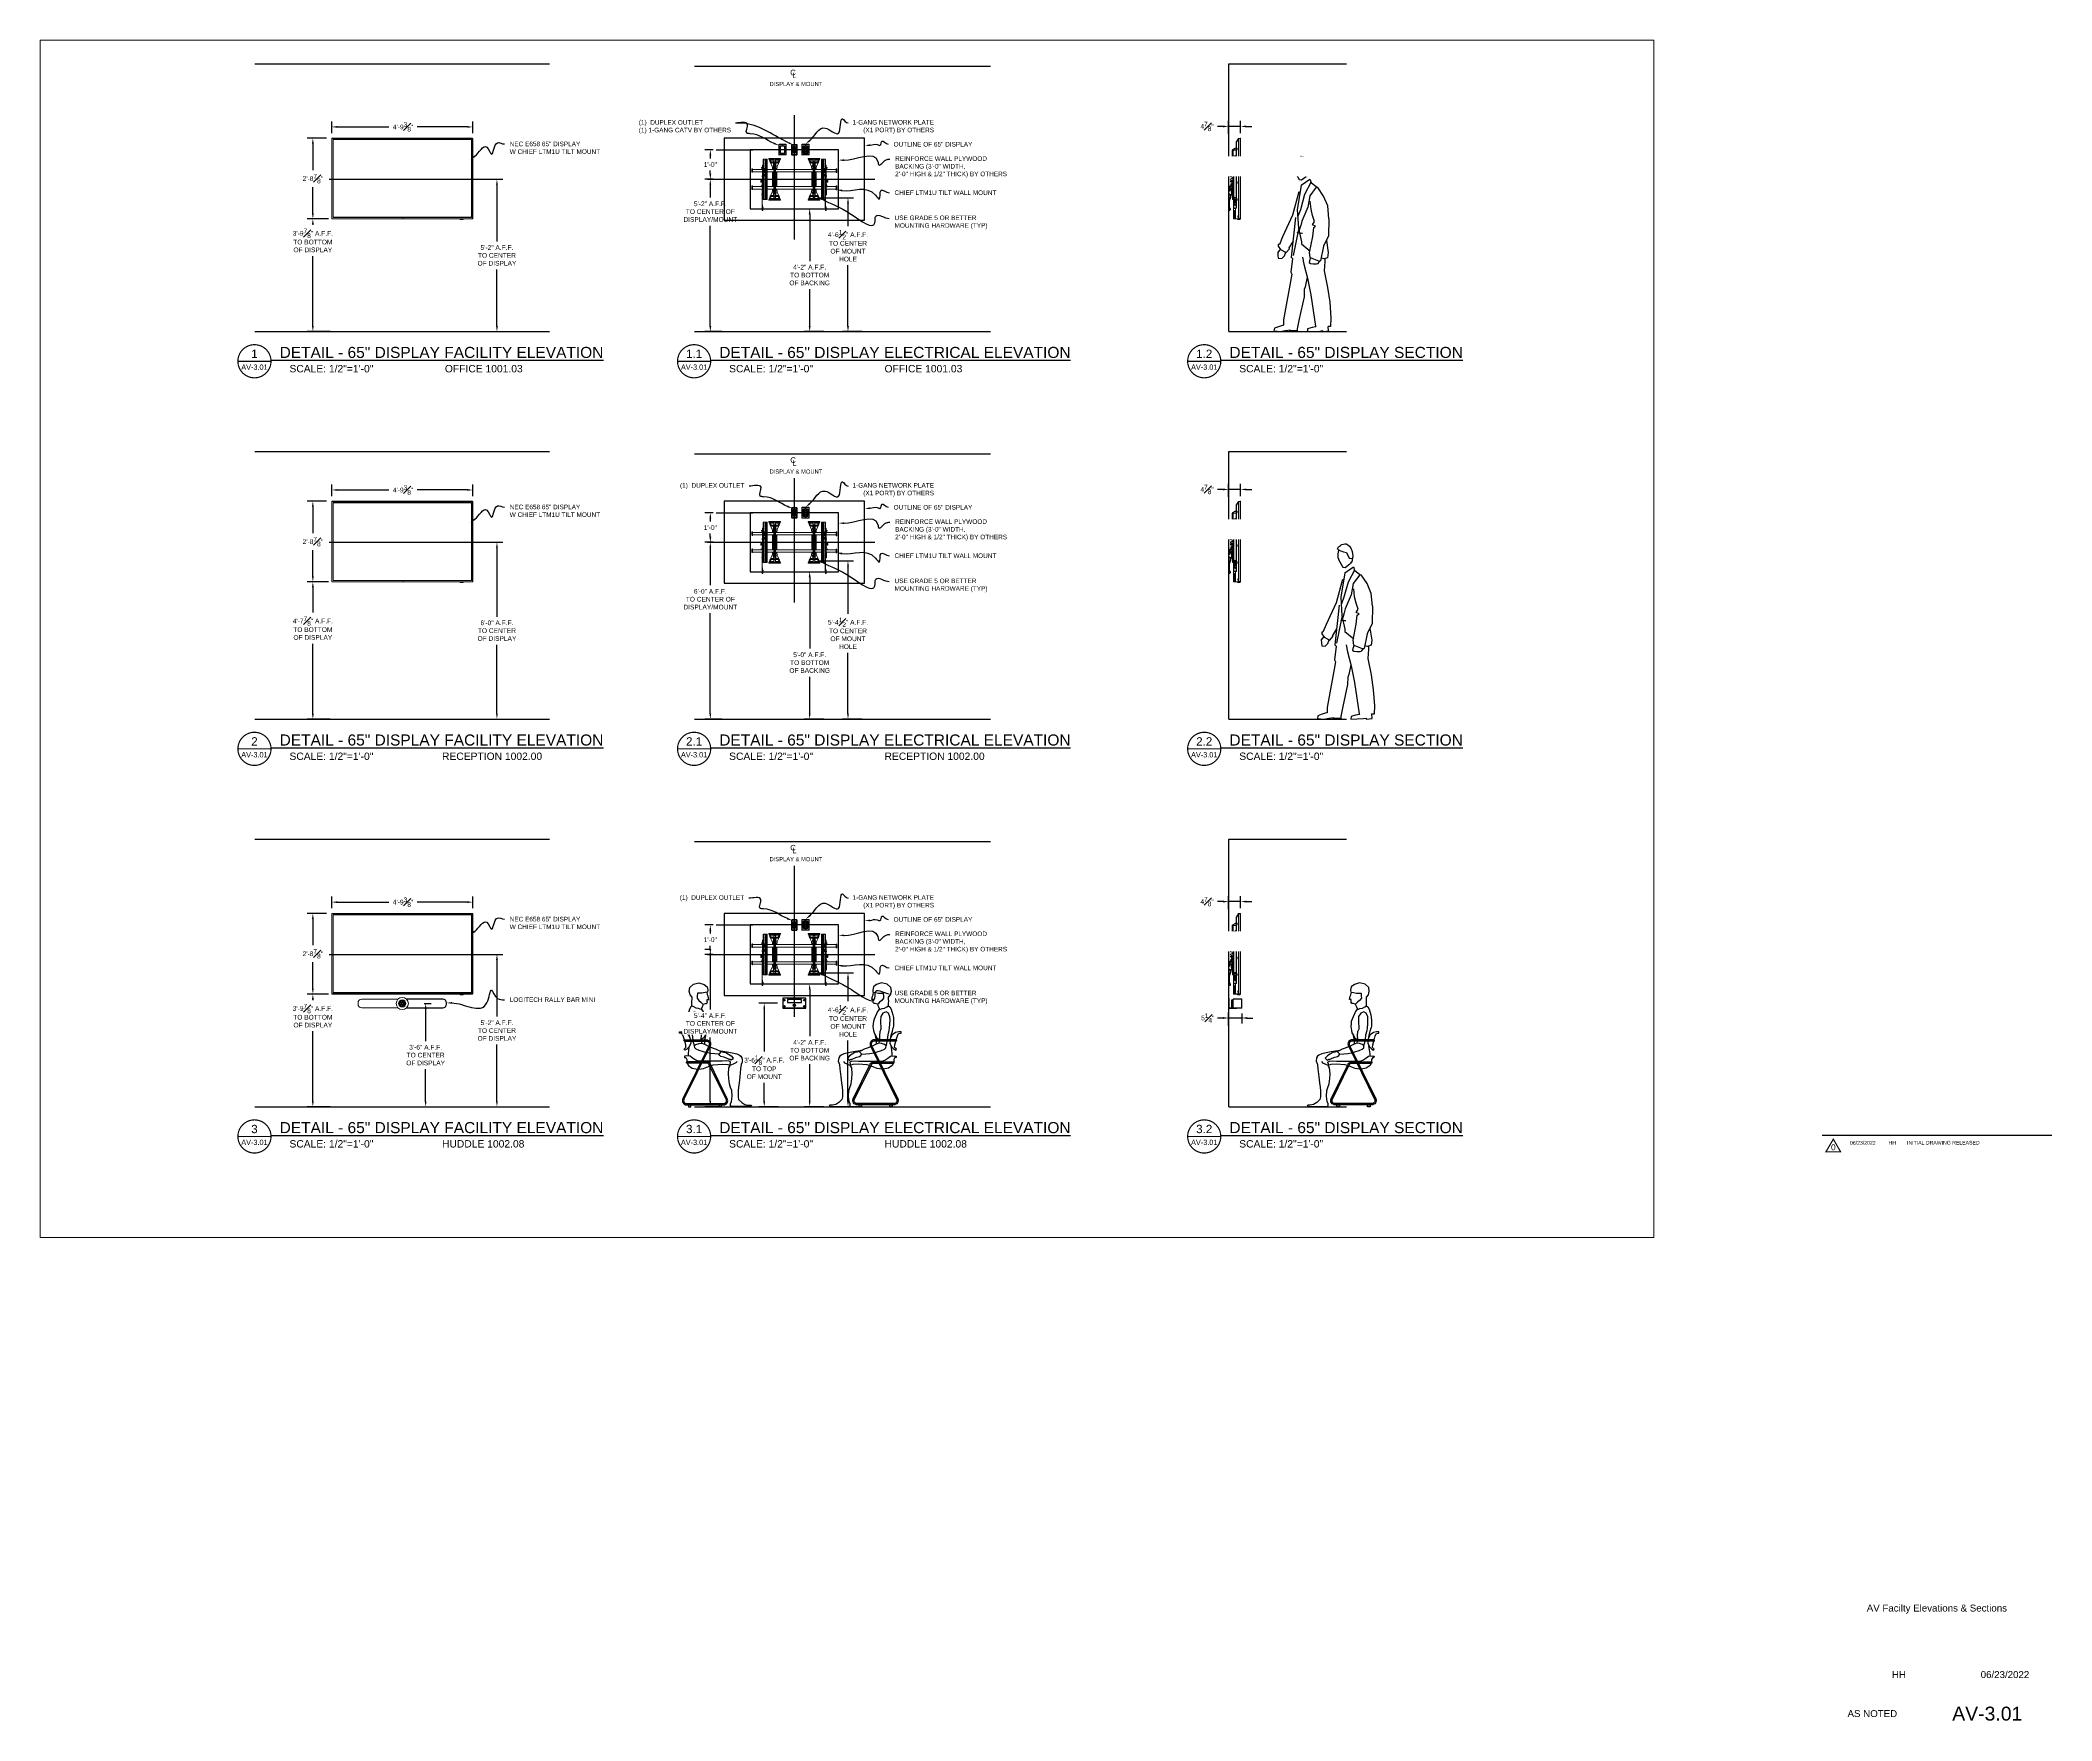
# Paper-space layout 'Layout1' of a CAD drawing. Extents: x 6.5 to 40.6, y 0.3 to 28.8.
# The model-space entities are those that its viewports show. They can reach past a viewport. Long polylines and large blocks are cut down to what shows.
import ezdxf
from ezdxf import colors
from ezdxf.entities.mleader import LeaderData, LeaderLine
from ezdxf.enums import TextEntityAlignment as Align
from ezdxf.math import Vec2, Vec3

# ---------------------------------------------------------------- set-up
doc = ezdxf.new("R2010")
doc.units = 0
doc.header["$MEASUREMENT"] = 0
for name, pattern in [('CENTER4', [0.5625, 0.375, -0.0625, 0.0625, -0.0625]), ('HIDDEN', [0.375, 0.25, -0.125]), ('HIDDEN2', [0.1875, 0.125, -0.0625]), ('HIDDEN4', [0.09375, 0.0625, -0.03125])]:
    doc.linetypes.add(name, pattern=pattern)
doc.layers.get('0').update_dxf_attribs({"linetype": 'CONTINUOUS'})
doc.layers.get('DEFPOINTS').update_dxf_attribs({"color": 255, "linetype": 'CONTINUOUS'})
for name, color, linetype in [('AAVS-TITLE-ATT', 7, 'CONTINUOUS'), ('AV-Anno-Iden', 154, 'CONTINUOUS'), ('AV-Detl-Dims', 14, 'CONTINUOUS'), ('AV-Detl-Obje', 84, 'CONTINUOUS'), ('AV-Detl-Obje-Brkt', 202, 'CONTINUOUS'), ('AV-Detl-Obje-Mont', 232, 'CONTINUOUS'), ('AV-Detl-Patt', 165, 'CONTINUOUS'), ('AV-Elev-Dims', 14, 'CONTINUOUS'), ('AV-Elev-Wall', 160, 'CONTINUOUS'), ('AV-Flor-Powr-Neww', 160, 'CONTINUOUS'), ('AV-Sect-Dims', 14, 'CONTINUOUS'), ('FRED', 9, 'CONTINUOUS'), ('TEXT-MEDIUM', 7, 'CONTINUOUS'), ('TEXT-SMALL', 7, 'CONTINUOUS')]:
    doc.layers.add(name, color=color, linetype=linetype)
doc.styles.add('NARROW', font='ARIALN.TTF')
doc.styles.add('ROMANS', font='romans', dxfattribs={"width": 0.875})
doc.styles.get("Standard").update_dxf_attribs({"font": 'arial.ttf'})
doc.dimstyles.new('ARCH-24TO1', dxfattribs={"dimscale": 24, "dimtxt": 0.08, "dimasz": 0.09375, "dimexe": 0.09375, "dimexo": 0.09375, "dimgap": 0.0625, "dimtad": 0, "dimtih": 1, "dimtoh": 1, "dimdec": 3, "dimzin": 3, "dimdsep": 46, "dimlunit": 4, "dimtxsty": 'Standard', "dimcen": -0.0625, "dimclrd": 256, "dimclre": 256, "dimadec": 0, "dimazin": 0, "dimtfac": 1, "dimtdec": 3, "dimtmove": 0, "dimatfit": 3, "dimfxl": 1, "dimtfill": 1, "dimfrac": 1, "dimtolj": 1, "dimtzin": 0, "dimarcsym": 0})

# ---------------------------------------------------------------- blocks, each defined once
blk = doc.blocks.new('AAVS-title-f-Att-V01')
at = {"layer": 'AAVS-TITLE-ATT'}
for tag, p in [('DRAWING-DESCRIPTION1', (38.645, 2.12)), ('DRAWING-DESCRIPTION2', (38.645, 1.901)), ('DRAWING-DESCRIPTION3', (38.645, 1.682)), ('DRAWING-DESCRIPTION4', (38.645, 1.464))]:
    blk.add_attdef(tag, text='', height=0.118, dxfattribs=at).set_placement(p, align=Align.CENTER)
for tag, p in [('NAME', (38, 1.05)), ('DATE', (39.8, 1.05))]:
    blk.add_attdef(tag, text='', height=0.118, dxfattribs=at).set_placement(p, align=Align.MIDDLE_CENTER)
for tag, height, p in [('SCALE', 0.118, (37.55, 0.388)), ('SHEET', 0.236, (39.5, 0.388))]:
    blk.add_attdef(tag, text='', height=height, dxfattribs=at).set_placement(p, align=Align.MIDDLE)
blk = doc.blocks.new('REVISION block')
blk.add_lwpolyline([(0, 0), (3.894, 0)])
at = {"const_width": 0.02}
blk.add_lwpolyline([(0.062, -0.281), (0.312, -0.281), (0.188, -0.065)], close=True, dxfattribs=at)
at = {"layer": 'TEXT-MEDIUM', "style": 'ROMANS'}
blk.add_attdef('REVISION#', text='', height=0.1, dxfattribs=at).set_placement((0.188, -0.203), align=Align.MIDDLE)
at = {"layer": 'TEXT-SMALL', "style": 'ROMANS', "width": 0.9}
for tag, p in [('DATE', (0.688, -0.125)), ('INITIALS', (1.188, -0.125))]:
    blk.add_attdef(tag, text='', height=0.0625, dxfattribs=at).set_placement(p, align=Align.MIDDLE)
for tag, p in [('REV-L1', (1.438, -0.125)), ('REV-L2', (1.438, -0.232)), ('REV-L3', (1.438, -0.339)), ('REV-L4', (1.438, -0.446)), ('REV-L5', (1.438, -0.554)), ('REV-L6', (1.438, -0.661))]:
    blk.add_attdef(tag, text='', height=0.0625, dxfattribs=at).set_placement(p, align=Align.MIDDLE_LEFT)
blk = doc.blocks.new('Center Line Symbol')
at = {"color": 0}
for s, p in [('C', (-0.01, 0.159)), ('L', (0.012, 0.11))]:
    blk.add_text(s, height=0.0938, dxfattribs=at).set_placement(p, align=Align.MIDDLE)
blk = doc.blocks.new('*D125')
at = {"layer": 'AV-Elev-Dims', "lineweight": -2, "transparency": 16777216}
for p, q in [((185.23, 152.21), (183.17, 152.21)), ((185.42, 149.96), (185.42, 144.74)), ((185.42, 92.46), (185.42, 133.31)), ((190.07, 90.21), (183.17, 90.21))]:
    blk.add_line(p, q, dxfattribs=at)
at = {"layer": 'AV-Elev-Dims', "transparency": 16777216}
for points in [[(185.05, 149.96), (185.8, 149.96), (185.42, 152.21)], [(185.05, 92.46), (185.8, 92.46), (185.42, 90.21)]]:
    blk.add_solid(points, dxfattribs=at)
at = {"layer": 'DEFPOINTS', "color": 0, "transparency": 16777216}
for p in [(187.48, 152.21), (185.42, 90.21), (192.32, 90.21)]:
    blk.add_point(p, dxfattribs=at)
at = {"layer": 'AV-Elev-Dims', "color": 0, "transparency": 16777216, "insert": (185.42, 139.02), "char_height": 1.92, "attachment_point": 5, "bg_fill": 3, "box_fill_scale": 1.25, "bg_fill_color": 256, "bg_fill_true_color": 13158600, "bg_fill_transparency": 0}
blk.add_mtext('\\A1;5\'-2" A.F.F.\\PTO CENTER OF\\PDISPLAY/MOUNT', dxfattribs=at)
blk = doc.blocks.new('marker')
at = {"const_width": 0.02}
blk.add_lwpolyline([(-0.281, 0, 1), (0.281, 0, 1)], format="xyb", close=True, dxfattribs=at)
blk.add_lwpolyline([(-0.281, 0), (0.281, 0)], dxfattribs=at)
blk.add_attdef('DETAIL', text='', height=0.141).set_placement((0, 0.056), align=Align.CENTER)
at = {"linetype": 'Continuous'}
for tag, p, height in [('%%UTITLE', (0.281, 0.056), 0.188), ('SCALE', (0.594, -0.188), 0.125)]:
    blk.add_attdef(tag, p, '', height=height, dxfattribs=at)
at = {"style": 'NARROW'}
blk.add_attdef('DRAWING', text='', height=0.09, dxfattribs=at).set_placement((0, -0.1), align=Align.MIDDLE_CENTER)
blk = doc.blocks.new('*D126')
at = {"layer": 'AV-Elev-Dims', "lineweight": -2, "transparency": 16777216}
for p, q in [((229.87, 144.67), (243.72, 144.67)), ((241.47, 142.42), (241.47, 133.14)), ((241.47, 92.46), (241.47, 117.19)), ((247.25, 90.21), (239.22, 90.21))]:
    blk.add_line(p, q, dxfattribs=at)
at = {"layer": 'AV-Elev-Dims', "transparency": 16777216}
for points in [[(241.1, 142.42), (241.85, 142.42), (241.47, 144.67)], [(241.1, 92.46), (241.85, 92.46), (241.47, 90.21)]]:
    blk.add_solid(points, dxfattribs=at)
at = {"layer": 'DEFPOINTS', "color": 0, "transparency": 16777216}
for p in [(227.62, 144.67), (241.47, 90.21), (249.5, 90.21)]:
    blk.add_point(p, dxfattribs=at)
at = {"layer": 'AV-Elev-Dims', "color": 0, "transparency": 16777216, "insert": (241.47, 125.16), "char_height": 1.92, "attachment_point": 5, "bg_fill": 3, "box_fill_scale": 1.25, "bg_fill_color": 256, "bg_fill_true_color": 13158600, "bg_fill_transparency": 0}
blk.add_mtext('\\A1;4\'-6{\\H1x;\\S1#2;}" A.F.F.\\PTO CENTER \\POF MOUNT\\PHOLE', dxfattribs=at)
blk = doc.blocks.new('StandingPerson')
at = {"layer": 'FRED', "color": 0}
for p, q in [((-0.56, 68.24), (-0.82, 66.49)), ((-0.82, 66.49), (-0.43, 63.86)), ((-0.09, 69.31), (-0.56, 68.24)), ((0.53, 70.38), (-0.09, 69.31)), ((1.64, 71.25), (0.53, 70.38)), ((1.79, 67.81), (0.69, 65.51)), ((1.95, 71.32), (1.64, 71.25)), ((3.08, 68.11), (1.79, 67.81)), ((2.54, 71.38), (1.95, 71.32)), ((3.07, 71.19), (2.54, 71.38)), ((3.69, 71.09), (3.07, 71.19)), ((4.56, 68.72), (3.08, 68.11)), ((4.01, 70.93), (3.69, 71.09)), ((4.29, 70.72), (4.01, 70.93)), ((4.63, 70.48), (4.29, 70.72)), ((5.38, 69.24), (4.56, 68.72)), ((5.05, 70.09), (4.63, 70.48)), ((5.31, 65.63), (5.02, 65.39)), ((5.28, 69.63), (5.05, 70.09)), ((5.07, 68.96), (5.37, 67.21)), ((5.4, 69.25), (5.28, 69.63)), ((5.37, 67.21), (5.31, 65.63)), ((-6.59, 55.16), (-4.24, 58.71)), ((-3.7, 58.89), (-4.33, 58.72)), ((-1.52, 60.65), (-3.7, 58.89)), ((-3.61, 58.77), (-0.97, 55.21)), ((-1.01, 62.01), (-1.52, 60.65)), ((-1.42, 60.72), (1.14, 55.8)), ((2.46, 59.54), (-1.01, 62.01)), ((0.69, 65.51), (-0.66, 65.37)), ((-0.43, 63.86), (-0.05, 63.86)), ((-0.05, 63.86), (0.34, 63.24)), ((2.37, 61.72), (0.43, 63.19)), ((3.28, 61.9), (2.37, 61.72)), ((2.46, 59.54), (4.13, 49.6)), ((5.06, 64.96), (3.28, 61.9)), ((5.02, 65.39), (5.06, 64.96)), ((-8.75, 45.95), (-8.3, 51.22)), ((-8.3, 51.22), (-6.59, 55.16)), ((-2.09, 47.26), (-1.5, 49.77)), ((-1.5, 49.77), (-1.21, 53.04)), ((-0.97, 55.21), (-0.16, 50.59)), ((-0.16, 50.59), (2.29, 44.92)), ((1.14, 55.8), (2.85, 49.6)), ((2.85, 49.6), (3.82, 46.94)), ((3.41, 56.86), (6, 47.36)), ((4.13, 49.6), (3.65, 42.06)), ((-8.75, 45.95), (-8.62, 38.91)), ((-3.33, 42.93), (-2.15, 43.47)), ((-2.58, 42.34), (-3.33, 42.93)), ((-2.9, 44.76), (-2.09, 47.26)), ((-2.15, 43.47), (-2.9, 44.76)), ((-2.2, 38.73), (-2.58, 42.34)), ((2.29, 44.92), (2.71, 43.22)), ((3.65, 42.06), (2.42, 36.57)), ((2.69, 43.28), (3.34, 41.31)), ((3.66, 41.54), (5.83, 30.95)), ((4.78, 46.39), (6.54, 30.26)), ((6, 47.36), (10.11, 38.5)), ((-8.62, 38.91), (-6.59, 34.79)), ((-7.77, 37.01), (-8.48, 32.19)), ((-6.59, 34.79), (-5.35, 28.78)), ((-0.86, 32.18), (-2.2, 38.73)), ((2.42, 35.71), (-1.21, 32.72)), ((2.35, 40.11), (2, 40.11)), ((3.41, 40.18), (2.35, 40.11)), ((2.42, 36.57), (2.42, 35.71)), ((4.25, 40.46), (3.41, 40.18)), ((7.41, 34.07), (5.69, 36.74)), ((7.3, 33.64), (7.41, 34.07)), ((8.6, 32.13), (7.3, 33.64)), ((10.86, 33.43), (8.6, 32.13)), ((10.11, 38.5), (11.4, 35.37)), ((11.83, 34.72), (10.86, 33.43)), ((10.97, 33.64), (12.05, 32.24)), ((11.4, 35.37), (11.83, 35.37)), ((11.83, 35.37), (11.83, 34.72)), ((-8.48, 32.19), (-8.21, 30.05)), ((-6.86, 24.72), (-8.26, 17.98)), ((-8.21, 30.05), (-6.78, 29.62)), ((-7.11, 29.72), (-7.19, 28.45)), ((-7.19, 28.45), (-6.86, 24.72)), ((-6.78, 29.62), (-5.64, 29.89)), ((-4.58, 28.78), (-5.35, 28.78)), ((-4.45, 27.75), (-5.07, 28.81)), ((-1.22, 30.14), (-4.58, 28.78)), ((-3.73, 27.56), (-4.45, 27.75)), ((-2.39, 27.51), (-3.73, 27.56)), ((-1.25, 27.68), (-2.39, 27.51)), ((-1.33, 30.08), (-0.82, 28.81)), ((-0.7, 28.06), (-1.25, 27.68)), ((-1.22, 30.14), (-0.86, 32.18)), ((-0.82, 28.81), (-0.7, 28.06)), ((1.44, 27.44), (-0.1, 21.66)), ((1.94, 30.26), (1.44, 27.44)), ((6.54, 30.26), (6.05, 29.77)), ((6.05, 29.77), (6.7, 24.18)), ((9.35, 30.84), (8.81, 32.35)), ((10.43, 29.75), (9.35, 30.84)), ((11.83, 29.87), (10.43, 29.75)), ((11.95, 30.94), (11.83, 29.87)), ((12.05, 32.24), (11.95, 30.94)), ((-8.26, 17.98), (-9.11, 11.99)), ((-0.1, 21.66), (-1.48, 14.89)), ((0.03, 22.16), (0.89, 18.21)), ((0.89, 18.21), (1.32, 17.14)), ((1.32, 17.14), (1.35, 14.13)), ((6.7, 24.18), (6.27, 23.32)), ((6.27, 23.32), (9.69, 4.73)), ((-9.11, 11.99), (-9.54, 5.58)), ((-1.48, 14.89), (-3.3, 2.14)), ((1.35, 14.13), (3.28, 5.16)), ((-9.54, 5.58), (-9.49, 2.08)), ((-9.49, 2.08), (-8.42, 2.08)), ((-8.67, 0.24), (-8.49, 2.1)), ((-6.17, -0.08), (-8.67, 0.24)), ((-5.1, 0.2), (-6.18, 0.36)), ((-6.18, 0.36), (-6.17, -0.08)), ((0, 0), (-5.1, 0.2)), ((-3.3, 2.13), (-3.44, 1.87)), ((-3.44, 1.87), (-1.9, 1.6)), ((-3.3, 2.14), (-3.3, 2.13)), ((-1.9, 1.6), (-0.06, 1.04)), ((-0.06, 1.04), (0, 0)), ((3.28, 5.16), (4.13, 1.1)), ((4.13, 1.1), (4.13, 0.24)), ((4.13, 0.24), (7.06, 0.24)), ((9.05, 0.45), (6.91, 0.67)), ((7.06, 0.24), (7, 0.68)), ((10.97, 0.03), (9.05, 0.45)), ((9.69, 4.73), (9.69, 2.59)), ((9.69, 2.59), (10.54, 2.38)), ((10.54, 2.38), (12.1, 1.82)), ((13.62, 0.24), (10.97, 0.03)), ((12.1, 1.82), (13.4, 1.31)), ((13.4, 1.31), (13.62, 0.24))]:
    blk.add_line(p, q, dxfattribs=at)
blk = doc.blocks.new('*D127')
at = {"layer": 'AV-Elev-Dims', "lineweight": -2, "transparency": 16777216}
for p, q in [((30, 136.09), (21.34, 136.09)), ((23.59, 133.84), (23.59, 133.64)), ((23.59, 92.46), (23.59, 120.93)), ((30.62, 90.21), (21.34, 90.21))]:
    blk.add_line(p, q, dxfattribs=at)
at = {"layer": 'AV-Elev-Dims', "transparency": 16777216}
for points in [[(23.21, 133.84), (23.96, 133.84), (23.59, 136.09)], [(23.21, 92.46), (23.96, 92.46), (23.59, 90.21)]]:
    blk.add_solid(points, dxfattribs=at)
at = {"layer": 'DEFPOINTS', "color": 0, "transparency": 16777216}
for p in [(23.59, 90.21), (32.87, 90.21)]:
    blk.add_point(p, dxfattribs=at)
at = {"layer": 'AV-Elev-Dims', "color": 0, "transparency": 16777216, "insert": (23.59, 127.29), "char_height": 1.92, "attachment_point": 5, "bg_fill": 3, "box_fill_scale": 1.25, "bg_fill_color": 256, "bg_fill_true_color": 13158600, "bg_fill_transparency": 0}
blk.add_mtext('\\A1;3\'-9{\\H1x;\\S7#8;}" A.F.F.\\PTO BOTTOM\\POF DISPLAY', dxfattribs=at)
at = {"layer": 'DEFPOINTS', "color": 0, "transparency": 16777216}
blk.add_point((32.25, 136.09), dxfattribs=at)
blk = doc.blocks.new('*D128')
at = {"layer": 'AV-Elev-Dims', "lineweight": -2, "transparency": 16777216}
for p, q in [((29.2, 168.92), (21.34, 168.92)), ((23.59, 166.67), (23.59, 155.95)), ((23.59, 138.34), (23.59, 149.06)), ((30, 136.09), (21.34, 136.09))]:
    blk.add_line(p, q, dxfattribs=at)
at = {"layer": 'AV-Elev-Dims', "transparency": 16777216}
for points in [[(23.21, 166.67), (23.96, 166.67), (23.59, 168.92)], [(23.21, 138.34), (23.96, 138.34), (23.59, 136.09)]]:
    blk.add_solid(points, dxfattribs=at)
at = {"layer": 'DEFPOINTS', "color": 0, "transparency": 16777216}
for p in [(23.59, 168.92), (31.45, 168.92), (32.25, 136.09)]:
    blk.add_point(p, dxfattribs=at)
at = {"layer": 'AV-Elev-Dims', "color": 0, "transparency": 16777216, "insert": (23.59, 152.5), "char_height": 1.92, "attachment_point": 5, "bg_fill": 3, "box_fill_scale": 1.25, "bg_fill_color": 256, "bg_fill_true_color": 13158600, "bg_fill_transparency": 0}
blk.add_mtext('\\A1;2\'-8{\\H1x;\\S7#8;}"', dxfattribs=at)
blk = doc.blocks.new('*D129')
at = {"layer": 'AV-Elev-Dims', "lineweight": -2, "transparency": 16777216}
for p, q in [((31.31, 171.03), (31.31, 175.77)), ((33.56, 173.52), (54.58, 173.52)), ((86.44, 173.52), (66.05, 173.52)), ((88.69, 171.03), (88.69, 175.77))]:
    blk.add_line(p, q, dxfattribs=at)
at = {"layer": 'AV-Elev-Dims', "transparency": 16777216}
for points in [[(33.56, 173.9), (33.56, 173.15), (31.31, 173.52)], [(86.44, 173.9), (86.44, 173.15), (88.69, 173.52)]]:
    blk.add_solid(points, dxfattribs=at)
at = {"layer": 'DEFPOINTS', "color": 0, "transparency": 16777216}
for p in [(88.69, 173.52), (31.31, 168.78), (88.69, 168.78)]:
    blk.add_point(p, dxfattribs=at)
at = {"layer": 'AV-Elev-Dims', "color": 0, "transparency": 16777216, "insert": (60.32, 173.52), "char_height": 1.92, "attachment_point": 5, "bg_fill": 3, "box_fill_scale": 1.25, "bg_fill_color": 256, "bg_fill_true_color": 13158600, "bg_fill_transparency": 0}
blk.add_mtext('\\A1;4\'-9{\\H1x;\\S3#8;}"', dxfattribs=at)
blk = doc.blocks.new('*D130')
at = {"layer": 'AV-Elev-Dims', "lineweight": -2, "transparency": 16777216}
for p, q in [((97.95, 152.21), (100.79, 152.21)), ((98.54, 149.96), (98.54, 126.93)), ((98.54, 92.46), (98.54, 115.5)), ((97.95, 90.21), (100.79, 90.21))]:
    blk.add_line(p, q, dxfattribs=at)
at = {"layer": 'AV-Elev-Dims', "transparency": 16777216}
for points in [[(98.17, 149.96), (98.92, 149.96), (98.54, 152.21)], [(98.17, 92.46), (98.92, 92.46), (98.54, 90.21)]]:
    blk.add_solid(points, dxfattribs=at)
at = {"layer": 'DEFPOINTS', "color": 0, "transparency": 16777216}
for p in [(95.7, 152.21), (95.7, 90.21), (98.54, 90.21)]:
    blk.add_point(p, dxfattribs=at)
at = {"layer": 'AV-Elev-Dims', "color": 0, "transparency": 16777216, "insert": (98.54, 121.21), "char_height": 1.92, "attachment_point": 5, "bg_fill": 3, "box_fill_scale": 1.25, "bg_fill_color": 256, "bg_fill_true_color": 13158600, "bg_fill_transparency": 0}
blk.add_mtext('\\A1;5\'-2" A.F.F.\\PTO CENTER\\POF DISPLAY', dxfattribs=at)
blk = doc.blocks.new('A$C429A2651')
at = {"layer": 'AV-Detl-Obje-Brkt', "linetype": 'Continuous', "lineweight": 15}
for p, q in [((3.93, 17.42), (3.93, 17.42)), ((3.93, 17.34), (3.93, 17.42)), ((3.97, 17.42), (4.14, 17.41)), ((3.97, 17.34), (3.97, 17.42)), ((3.97, 17.34), (4.14, 17.34)), ((4.27, 17.42), (4.06, 17.42)), ((4.13, 17.03), (4.13, 17.1)), ((4.13, 16.97), (4.13, 17.03)), ((4.14, 17.34), (4.14, 17.41)), ((4.15, 17.13), (4.15, 17.2)), ((4.15, 16.86), (4.15, 16.94)), ((4.21, 17.22), (4.17, 17.22)), ((4.17, 17.22), (4.17, 17.15)), ((4.17, 16.92), (4.17, 16.84)), ((4.17, 16.84), (4.23, 16.84)), ((4.21, 17.16), (4.19, 17.16)), ((4.19, 17.03), (4.19, 17.16)), ((4.19, 16.9), (4.19, 17.03)), ((4.19, 16.9), (4.21, 16.9)), ((4.26, 17.22), (4.21, 17.22)), ((4.21, 17.22), (4.21, 16.85)), ((4.21, 16.85), (4.26, 16.85)), ((4.27, 17.41), (4.23, 17.41)), ((4.23, 17.34), (4.23, 17.41)), ((4.23, 17.34), (4.27, 17.34)), ((4.23, 16.84), (4.23, 16.85)), ((4.28, 17.22), (4.24, 17.22)), ((4.24, 16.85), (4.24, 16.84)), ((4.24, 16.85), (4.27, 16.85)), ((4.24, 16.84), (4.27, 16.84)), ((4.26, 17.22), (4.26, 16.85)), ((4.27, 17.41), (4.27, 17.42)), ((4.27, 17.34), (4.27, 17.41)), ((4.31, 17.16), (4.29, 17.16)), ((4.29, 16.91), (4.31, 16.91)), ((4.29, 16.91), (4.31, 16.91)), ((4.31, 17.31), (4.38, 17.31)), ((4.31, 17.31), (4.31, 17.29)), ((4.31, 17.29), (4.38, 17.29)), ((4.31, 17.29), (4.31, 17.28)), ((4.31, 17.28), (4.38, 17.28)), ((4.31, 17.28), (4.31, 16.78)), ((4.31, 16.78), (4.38, 16.78)), ((4.38, 17.32), (4.38, 17.31)), ((4.38, 17.29), (4.38, 17.31)), ((4.38, 17.29), (4.38, 17.28)), ((4.38, 17.28), (4.38, 16.78)), ((4.41, 17.22), (4.38, 17.22)), ((4.38, 16.85), (4.41, 16.85)), ((4.41, 18.47), (4.55, 18.47)), ((4.41, 18.35), (4.41, 18.47)), ((4.55, 18.35), (4.41, 18.35)), ((4.41, 13.97), (4.41, 18.35)), ((4.55, 18.47), (4.55, 18.35)), ((4.55, 13.97), (4.55, 18.35)), ((4.66, 18.12), (4.55, 18.12)), ((4.55, 18.08), (4.65, 18.08)), ((4.55, 17.98), (4.65, 17.98)), ((4.65, 17.96), (4.55, 17.96)), ((4.55, 17.54), (4.65, 17.54)), ((4.65, 17.52), (4.55, 17.52)), ((4.55, 17.46), (4.65, 17.46)), ((4.55, 17.44), (4.66, 17.44)), ((4.56, 17.16), (4.55, 17.16)), ((4.56, 17.1), (4.55, 17.1)), ((4.55, 16.96), (4.56, 16.96)), ((4.55, 16.91), (4.56, 16.91)), ((4.66, 16.66), (4.55, 16.66)), ((4.66, 17.26), (4.56, 17.26)), ((4.56, 17.26), (4.56, 17.1)), ((4.58, 17.08), (4.56, 17.1)), ((4.56, 17.03), (4.56, 17.1)), ((4.56, 16.96), (4.56, 17.03)), ((4.56, 16.96), (4.58, 16.98)), ((4.56, 16.96), (4.56, 16.81)), ((4.56, 16.81), (4.66, 16.81)), ((4.58, 17.03), (4.58, 17.08)), ((4.58, 16.98), (4.58, 17.03)), ((4.65, 17.98), (4.65, 18.08)), ((4.65, 18.04), (4.66, 18.04)), ((4.65, 18.02), (4.66, 18.02)), ((4.65, 17.98), (4.65, 17.96)), ((4.65, 17.96), (4.65, 17.54)), ((4.65, 17.89), (4.66, 17.89)), ((4.65, 17.88), (4.66, 17.88)), ((4.66, 17.84), (4.65, 17.84)), ((4.65, 17.68), (4.66, 17.68)), ((4.65, 17.66), (4.66, 17.66)), ((4.65, 17.54), (4.65, 17.52)), ((4.65, 17.53), (4.66, 17.53)), ((4.65, 17.46), (4.65, 17.52)), ((4.65, 17.51), (4.66, 17.51)), ((4.66, 17.48), (4.65, 17.48)), ((4.66, 18.47), (4.67, 18.47)), ((4.66, 18.35), (4.66, 18.47)), ((4.66, 18.35), (4.66, 16.74)), ((4.67, 18.35), (4.66, 18.35)), ((4.66, 16.61), (4.66, 16.74)), ((4.66, 16.74), (4.67, 16.74)), ((4.66, 16.61), (4.67, 16.61)), ((4.67, 4.42), (4.67, 20.91)), ((4.67, 20.91), (4.81, 20.91)), ((4.81, 4.42), (4.81, 20.91)), ((6, 20.91), (4.81, 20.91)), ((5.09, 16.98), (4.87, 16.98)), ((4.87, 16.98), (4.87, 15.44)), ((4.87, 16.81), (4.89, 16.81)), ((4.91, 16.66), (4.87, 16.66)), ((4.89, 16.81), (4.89, 16.98)), ((4.89, 16.91), (4.91, 16.91)), ((4.91, 16.93), (4.91, 16.98)), ((5.04, 16.93), (4.91, 16.93)), ((4.91, 16.78), (4.91, 16.93)), ((4.91, 16.78), (5.04, 16.78)), ((4.91, 16.72), (4.91, 16.78)), ((5.04, 16.72), (4.91, 16.72)), ((4.91, 15.66), (4.91, 16.72)), ((5.04, 16.98), (5.04, 16.93)), ((5.04, 16.78), (5.04, 16.93)), ((5.04, 16.91), (5.05, 16.91)), ((5.04, 16.78), (5.04, 16.72)), ((5.04, 16.72), (5.04, 15.66)), ((5.09, 16.66), (5.04, 16.66)), ((5.05, 16.75), (5.05, 16.98)), ((5.05, 16.75), (5.08, 16.75)), ((5.08, 16.75), (5.08, 16.97)), ((5.09, 16.93), (5.08, 16.93)), ((5.09, 16.93), (5.08, 16.93)), ((5.08, 16.9), (5.09, 16.9)), ((5.09, 16.89), (5.08, 16.89)), ((5.08, 16.77), (5.09, 16.77)), ((5.09, 15.44), (5.09, 16.98)), ((5.71, 16.66), (5.39, 16.66)), ((6, 20.91), (6, 4.42)), ((6, 20.91), (6.13, 20.91)), ((6.13, 20.91), (6.13, 4.42)), ((6.13, 20.91), (6.19, 20.91)), ((6.19, 20.91), (6.19, 20.79)), ((6.19, 20.91), (6.3, 20.91)), ((6.19, 20.79), (6.19, 4.55)), ((6.19, 20.79), (6.3, 20.79)), ((6.3, 20.79), (6.3, 20.91)), ((6.3, 20.79), (6.3, 4.55)), ((28.51, 20.91), (28.4, 20.91)), ((28.4, 20.79), (28.4, 20.91)), ((28.51, 20.79), (28.4, 20.79)), ((28.4, 20.79), (28.4, 4.55)), ((28.51, 20.91), (28.51, 20.79)), ((28.57, 20.91), (28.51, 20.91)), ((28.51, 20.79), (28.51, 4.55)), ((28.57, 20.91), (28.57, 4.42)), ((28.71, 20.91), (28.57, 20.91)), ((28.71, 20.91), (28.71, 4.42)), ((28.71, 20.91), (29.89, 20.91)), ((29.32, 16.66), (28.99, 16.66)), ((29.61, 16.98), (29.83, 16.98)), ((29.61, 15.44), (29.61, 16.98)), ((29.61, 16.75), (29.63, 16.75)), ((29.66, 16.66), (29.61, 16.66)), ((29.63, 16.75), (29.63, 16.98)), ((29.63, 16.91), (29.66, 16.91)), ((29.66, 16.93), (29.66, 16.98)), ((29.8, 16.93), (29.66, 16.93)), ((29.66, 16.78), (29.66, 16.93)), ((29.66, 16.78), (29.8, 16.78)), ((29.66, 16.72), (29.66, 16.78)), ((29.8, 16.72), (29.66, 16.72)), ((29.66, 15.66), (29.66, 16.72)), ((29.8, 16.98), (29.8, 16.93)), ((29.8, 16.78), (29.8, 16.93)), ((29.8, 16.91), (29.81, 16.91)), ((29.8, 16.78), (29.8, 16.72)), ((29.8, 16.72), (29.8, 15.66)), ((29.83, 16.66), (29.8, 16.66)), ((29.81, 16.98), (29.81, 16.81)), ((29.81, 16.81), (29.83, 16.81)), ((29.83, 16.98), (29.83, 15.44)), ((29.89, 4.42), (29.89, 20.91)), ((30.03, 20.91), (29.89, 20.91)), ((30.03, 4.42), (30.03, 20.91)), ((30.03, 18.47), (30.04, 18.47)), ((30.04, 18.35), (30.03, 18.35)), ((30.03, 16.74), (30.04, 16.74)), ((30.03, 16.62), (30.04, 16.62)), ((30.04, 18.47), (30.04, 18.35)), ((30.04, 18.35), (30.04, 16.74)), ((30.16, 18.12), (30.04, 18.12)), ((30.04, 18.04), (30.06, 18.04)), ((30.04, 18.02), (30.06, 18.02)), ((30.04, 17.89), (30.06, 17.89)), ((30.04, 17.88), (30.06, 17.88)), ((30.06, 17.84), (30.04, 17.84)), ((30.04, 17.68), (30.06, 17.68)), ((30.04, 17.66), (30.06, 17.66)), ((30.04, 17.53), (30.06, 17.53)), ((30.04, 17.51), (30.06, 17.51)), ((30.06, 17.48), (30.04, 17.48)), ((30.04, 17.44), (30.16, 17.44)), ((30.14, 17.26), (30.04, 17.26)), ((30.04, 16.81), (30.14, 16.81)), ((30.04, 16.74), (30.04, 16.62)), ((30.16, 16.66), (30.04, 16.66)), ((30.16, 18.08), (30.06, 18.08)), ((30.06, 18.08), (30.06, 17.98)), ((30.06, 17.98), (30.16, 17.98)), ((30.06, 17.96), (30.06, 17.98)), ((30.16, 17.96), (30.06, 17.96)), ((30.06, 17.54), (30.06, 17.96)), ((30.06, 17.54), (30.16, 17.54)), ((30.06, 17.52), (30.06, 17.54)), ((30.16, 17.52), (30.06, 17.52)), ((30.06, 17.52), (30.06, 17.46)), ((30.16, 17.46), (30.06, 17.46)), ((30.14, 17.1), (30.12, 17.08)), ((30.12, 17.08), (30.12, 16.98)), ((30.12, 16.98), (30.14, 16.96)), ((30.14, 17.1), (30.14, 17.26)), ((30.16, 17.16), (30.14, 17.16)), ((30.16, 17.1), (30.14, 17.1)), ((30.14, 17.1), (30.14, 16.96)), ((30.14, 16.96), (30.16, 16.96)), ((30.14, 16.81), (30.14, 16.96)), ((30.14, 16.91), (30.16, 16.91)), ((30.16, 18.47), (30.29, 18.47)), ((30.16, 18.35), (30.16, 18.47)), ((30.29, 18.35), (30.16, 18.35)), ((30.16, 13.97), (30.16, 18.35)), ((30.29, 18.47), (30.29, 18.35)), ((30.29, 13.97), (30.29, 18.35)), ((30.32, 17.22), (30.29, 17.22)), ((30.29, 16.85), (30.32, 16.85)), ((30.32, 17.32), (30.32, 17.31)), ((30.4, 17.31), (30.32, 17.31)), ((30.32, 17.29), (30.32, 17.31)), ((30.4, 17.29), (30.32, 17.29)), ((30.32, 17.29), (30.32, 17.28)), ((30.4, 17.28), (30.32, 17.28)), ((30.32, 17.28), (30.32, 16.78)), ((30.32, 16.78), (30.4, 16.78)), ((30.4, 17.31), (30.4, 17.29)), ((30.4, 17.29), (30.4, 17.28)), ((30.4, 17.28), (30.4, 16.78)), ((30.41, 17.16), (30.4, 17.16)), ((30.4, 16.91), (30.41, 16.91)), ((30.43, 17.41), (30.43, 17.43)), ((30.43, 17.43), (30.65, 17.43)), ((30.43, 17.34), (30.43, 17.41)), ((30.43, 17.41), (30.47, 17.41)), ((30.47, 17.34), (30.43, 17.34)), ((30.46, 17.22), (30.43, 17.22)), ((30.43, 16.85), (30.46, 16.85)), ((30.5, 17.22), (30.45, 17.22)), ((30.45, 17.1), (30.45, 17.22)), ((30.45, 16.85), (30.45, 17.1)), ((30.45, 16.85), (30.5, 16.85)), ((30.47, 17.34), (30.47, 17.41)), ((30.5, 17.22), (30.5, 17.22)), ((30.5, 17.1), (30.5, 17.22)), ((30.5, 17.16), (30.5, 17.22)), ((30.51, 17.16), (30.5, 17.16)), ((30.5, 16.85), (30.5, 17.1)), ((30.5, 16.9), (30.51, 16.9)), ((30.5, 16.85), (30.5, 16.9)), ((30.5, 16.85), (30.5, 16.85)), ((30.51, 17.16), (30.51, 16.9)), ((30.52, 17.2), (30.52, 17.16)), ((30.52, 16.91), (30.52, 16.87)), ((30.74, 17.42), (30.56, 17.42)), ((30.56, 17.34), (30.56, 17.42)), ((30.74, 17.34), (30.56, 17.34)), ((30.57, 17.1), (30.57, 16.97)), ((30.74, 17.34), (30.74, 17.42)), ((30.77, 17.43), (30.77, 17.42)), ((30.77, 17.35), (30.77, 17.42)), ((3.66, 11.54), (3.66, 12.13)), ((3.68, 12.18), (3.67, 12.16)), ((3.67, 12.16), (3.67, 11.51)), ((3.67, 11.51), (3.68, 11.5)), ((3.69, 12.19), (3.69, 12.2)), ((3.69, 12.2), (3.69, 12.2)), ((3.69, 12.1), (3.69, 12.13)), ((3.69, 11.93), (3.69, 11.98)), ((3.69, 11.74), (3.69, 11.79)), ((3.69, 11.65), (3.69, 11.65)), ((3.69, 11.58), (3.69, 11.62)), ((3.69, 11.48), (3.69, 11.5)), ((3.69, 11.47), (3.69, 11.47)), ((3.71, 11.57), (3.7, 11.57)), ((3.7, 11.48), (3.71, 11.47)), ((4.02, 12.21), (3.71, 12.21)), ((3.71, 12.21), (3.71, 12.2)), ((4.02, 12.21), (3.71, 12.21)), ((3.71, 12.21), (3.71, 12.21)), ((3.71, 12.2), (3.71, 12.19)), ((3.71, 12.2), (4.02, 12.2)), ((4.02, 12.19), (3.71, 12.19)), ((4.02, 12.14), (3.71, 12.14)), ((3.71, 12.14), (3.71, 12.1)), ((4.02, 12.14), (3.71, 12.14)), ((3.71, 12.14), (3.71, 12.14)), ((3.71, 12.1), (3.71, 12.09)), ((3.71, 12.1), (4.02, 12.1)), ((4.02, 12.09), (3.71, 12.09)), ((3.71, 11.99), (3.71, 11.98)), ((3.71, 11.99), (4.02, 11.99)), ((3.71, 11.98), (3.71, 11.93)), ((4.02, 11.98), (3.71, 11.98)), ((3.71, 11.93), (3.71, 11.92)), ((3.71, 11.93), (4.02, 11.93)), ((4.02, 11.92), (3.71, 11.92)), ((3.71, 11.8), (4.02, 11.8)), ((3.71, 11.8), (3.71, 11.79)), ((3.71, 11.79), (3.71, 11.74)), ((4.02, 11.79), (3.71, 11.79)), ((3.71, 11.74), (4.02, 11.74)), ((3.71, 11.74), (3.71, 11.73)), ((4.02, 11.73), (3.71, 11.73)), ((3.71, 11.62), (4.02, 11.62)), ((3.71, 11.62), (3.71, 11.61)), ((4.02, 11.61), (3.71, 11.61)), ((3.71, 11.61), (3.71, 11.57)), ((3.71, 11.57), (4.02, 11.57)), ((3.71, 11.57), (4.02, 11.57)), ((3.71, 11.57), (3.71, 11.57)), ((3.71, 11.5), (4.02, 11.5)), ((3.71, 11.5), (3.71, 11.49)), ((4.02, 11.49), (3.71, 11.49)), ((3.71, 11.49), (3.71, 11.48)), ((3.71, 11.48), (4.02, 11.48)), ((3.71, 11.48), (3.71, 11.47)), ((3.71, 11.47), (4.02, 11.47)), ((3.71, 11.47), (4.02, 11.47)), ((3.71, 11.47), (4.02, 11.47)), ((3.71, 11.47), (3.71, 11.47)), ((3.91, 9.74), (3.91, 9.98)), ((4.02, 12.2), (4.02, 12.21)), ((4.02, 12.21), (4.02, 12.21)), ((4.02, 12.19), (4.02, 12.2)), ((4.02, 12.14), (4.02, 12.19)), ((4.02, 12.1), (4.02, 12.14)), ((4.02, 12.14), (4.02, 12.14)), ((4.02, 12.09), (4.02, 12.1)), ((4.02, 11.99), (4.02, 12.09)), ((4.02, 11.98), (4.02, 11.99)), ((4.02, 11.93), (4.02, 11.98)), ((4.02, 11.92), (4.02, 11.93)), ((4.02, 11.8), (4.02, 11.92)), ((4.02, 11.79), (4.02, 11.8)), ((4.02, 11.74), (4.02, 11.79)), ((4.02, 11.73), (4.02, 11.74)), ((4.02, 11.62), (4.02, 11.73)), ((4.02, 11.61), (4.02, 11.62)), ((4.02, 11.57), (4.02, 11.61)), ((4.02, 11.57), (4.02, 11.57)), ((4.02, 11.5), (4.02, 11.57)), ((4.02, 11.49), (4.02, 11.5)), ((4.02, 11.48), (4.02, 11.49)), ((4.02, 11.47), (4.02, 11.48)), ((4.02, 11.47), (4.02, 11.47)), ((4.02, 11.47), (4.02, 11.47)), ((4.04, 12.19), (4.04, 12.18)), ((4.04, 12.18), (4.04, 12.16)), ((4.04, 12.12), (4.04, 12.09)), ((4.04, 12.09), (4.04, 12.07)), ((4.04, 11.99), (4.04, 11.98)), ((4.04, 11.98), (4.04, 11.98)), ((4.04, 11.98), (4.04, 11.93)), ((4.04, 11.93), (4.04, 11.93)), ((4.04, 11.93), (4.04, 11.91)), ((4.04, 11.81), (4.04, 11.8)), ((4.04, 11.81), (4.04, 11.79)), ((4.04, 11.79), (4.04, 11.74)), ((4.04, 11.78), (4.04, 11.78)), ((4.04, 11.78), (4.04, 11.76)), ((4.04, 11.74), (4.04, 11.75)), ((4.04, 11.74), (4.04, 11.74)), ((4.04, 11.74), (4.04, 11.73)), ((4.04, 11.74), (4.04, 11.73)), ((4.04, 11.65), (4.04, 11.62)), ((4.04, 11.62), (4.04, 11.58)), ((4.04, 11.58), (4.04, 11.58)), ((4.04, 11.53), (4.04, 11.51)), ((4.04, 11.51), (4.04, 11.49)), ((4.04, 11.49), (4.04, 11.48)), ((4.38, 12.13), (4.07, 12.15)), ((4.07, 12.15), (4.07, 12.13)), ((4.07, 12.15), (4.07, 12.15)), ((4.07, 12.13), (4.07, 12.09)), ((4.07, 12.09), (4.07, 12.05)), ((4.07, 12.05), (4.07, 11.97)), ((4.07, 11.97), (4.07, 11.9)), ((4.07, 11.9), (4.07, 11.82)), ((4.07, 11.82), (4.07, 11.74)), ((4.07, 11.74), (4.07, 11.66)), ((4.07, 11.66), (4.07, 11.61)), ((4.07, 11.61), (4.07, 11.56)), ((4.07, 11.56), (4.07, 11.53)), ((4.07, 11.53), (4.38, 11.54)), ((4.07, 11.53), (4.07, 11.53)), ((4.13, 9.61), (4.13, 9.9)), ((4.41, 10.07), (4.16, 10.07)), ((4.16, 10.07), (4.16, 10.06)), ((4.41, 10.07), (4.16, 10.07)), ((4.16, 10.07), (4.16, 10.07)), ((4.16, 9.89), (4.16, 9.88)), ((4.41, 9.88), (4.16, 9.88)), ((4.16, 9.8), (4.16, 9.88)), ((4.16, 9.88), (4.41, 9.88)), ((4.16, 9.88), (4.16, 9.88)), ((4.16, 9.8), (4.41, 9.8)), ((4.16, 9.54), (4.16, 9.8)), ((4.16, 9.54), (4.41, 9.54)), ((4.25, 8.53), (4.2, 8.5)), ((4.2, 8.5), (4.2, 8.41)), ((4.2, 8.41), (4.2, 8.33)), ((4.2, 8.33), (4.25, 8.3)), ((4.21, 13.98), (4.21, 14.15)), ((4.21, 13.81), (4.21, 13.98)), ((4.21, 10.68), (4.21, 10.85)), ((4.21, 10.51), (4.21, 10.68)), ((4.28, 14.17), (4.23, 14.17)), ((4.23, 14.17), (4.23, 13.98)), ((4.23, 13.98), (4.23, 13.79)), ((4.23, 13.79), (4.28, 13.79)), ((4.28, 10.87), (4.23, 10.87)), ((4.23, 10.87), (4.23, 10.68)), ((4.23, 10.68), (4.23, 10.49)), ((4.23, 10.49), (4.28, 10.49)), ((4.33, 8.73), (4.25, 8.73)), ((4.25, 8.73), (4.25, 8.43)), ((4.33, 8.43), (4.25, 8.43)), ((4.25, 7.54), (4.25, 8.43)), ((4.25, 8.19), (4.25, 8.19)), ((4.29, 14.17), (4.26, 14.17)), ((4.26, 13.79), (4.29, 13.79)), ((4.29, 10.87), (4.26, 10.87)), ((4.26, 10.49), (4.29, 10.49)), ((4.28, 13.98), (4.28, 14.17)), ((4.28, 13.79), (4.28, 13.98)), ((4.28, 10.68), (4.28, 10.87)), ((4.28, 10.49), (4.28, 10.68)), ((4.3, 14.15), (4.3, 14.13)), ((4.3, 13.83), (4.3, 13.81)), ((4.3, 10.85), (4.3, 10.83)), ((4.3, 10.53), (4.3, 10.51)), ((4.38, 14.26), (4.32, 14.26)), ((4.32, 14), (4.32, 14.26)), ((4.32, 13.7), (4.32, 14)), ((4.32, 13.7), (4.38, 13.7)), ((4.38, 10.96), (4.32, 10.96)), ((4.32, 10.69), (4.32, 10.96)), ((4.32, 10.4), (4.32, 10.69)), ((4.32, 10.4), (4.38, 10.4)), ((4.33, 8.73), (4.33, 8.43)), ((4.33, 8.66), (4.41, 8.66)), ((4.41, 8.54), (4.33, 8.54)), ((4.33, 7.54), (4.33, 8.43)), ((4.39, 8.3), (4.33, 8.3)), ((4.41, 14.26), (4.38, 14.26)), ((4.38, 14), (4.38, 14.26)), ((4.38, 13.98), (4.38, 14.26)), ((4.38, 13.7), (4.38, 14)), ((4.38, 13.7), (4.38, 13.98)), ((4.38, 13.7), (4.41, 13.7)), ((4.38, 11.54), (4.38, 12.13)), ((4.41, 10.96), (4.38, 10.96)), ((4.38, 10.69), (4.38, 10.96)), ((4.38, 10.68), (4.38, 10.96)), ((4.38, 10.4), (4.38, 10.69)), ((4.38, 10.4), (4.38, 10.68)), ((4.38, 10.4), (4.41, 10.4)), ((4.39, 8.3), (4.39, 8.01)), ((4.39, 8.29), (4.41, 8.29)), ((4.41, 8.27), (4.39, 8.27)), ((4.41, 8.19), (4.39, 8.19)), ((4.41, 13.97), (4.55, 13.97)), ((4.41, 13.58), (4.41, 13.97)), ((4.41, 13.58), (4.55, 13.58)), ((4.41, 13.46), (4.41, 13.58)), ((4.41, 13.46), (4.55, 13.46)), ((4.41, 8.07), (4.41, 13.46)), ((4.55, 15.66), (4.67, 15.66)), ((4.57, 14.1), (4.55, 14.1)), ((4.55, 13.97), (4.55, 13.58)), ((4.55, 13.85), (4.57, 13.85)), ((4.55, 13.58), (4.55, 13.46)), ((4.55, 8.07), (4.55, 13.46)), ((4.56, 11.93), (4.55, 11.96)), ((4.55, 11.72), (4.56, 11.74)), ((4.57, 10.81), (4.55, 10.81)), ((4.55, 10.56), (4.57, 10.56)), ((4.56, 10.03), (4.55, 10.03)), ((4.56, 9.83), (4.55, 9.83)), ((4.55, 9.57), (4.56, 9.57)), ((4.55, 8.66), (4.63, 8.66)), ((4.61, 8.54), (4.55, 8.54)), ((4.57, 11.95), (4.56, 11.93)), ((4.56, 11.93), (4.56, 11.9)), ((4.56, 11.9), (4.56, 11.74)), ((4.56, 11.74), (4.57, 11.73)), ((4.56, 10.03), (4.56, 9.83)), ((4.56, 9.83), (4.56, 9.57)), ((4.67, 14.26), (4.57, 14.26)), ((4.57, 13.98), (4.57, 14.26)), ((4.57, 13.7), (4.57, 13.98)), ((4.57, 13.7), (4.67, 13.7)), ((4.67, 12.12), (4.57, 12.12)), ((4.57, 11.81), (4.57, 12.12)), ((4.57, 11.56), (4.57, 11.81)), ((4.57, 11.56), (4.67, 11.56)), ((4.67, 10.96), (4.57, 10.96)), ((4.57, 10.66), (4.57, 10.96)), ((4.57, 10.4), (4.57, 10.66)), ((4.57, 10.4), (4.67, 10.4)), ((4.63, 8.29), (4.57, 8.29)), ((4.57, 7.99), (4.57, 8.29)), ((4.63, 8.54), (4.61, 8.54)), ((4.61, 8.54), (4.61, 8.41)), ((4.61, 8.41), (4.61, 8.29)), ((4.62, 9.97), (4.62, 9.84)), ((4.62, 9.76), (4.62, 9.63)), ((4.67, 9.66), (4.62, 9.66)), ((4.67, 8.73), (4.63, 8.73)), ((4.63, 8.73), (4.63, 8.43)), ((4.63, 7.68), (4.63, 8.43)), ((4.67, 8.43), (4.63, 8.43)), ((4.66, 15.66), (4.66, 15.64)), ((4.66, 15.64), (4.66, 15.55)), ((4.67, 15.64), (4.66, 15.64)), ((4.66, 15.55), (4.67, 15.55)), ((4.87, 15.66), (4.91, 15.66)), ((4.87, 15.44), (5.09, 15.44)), ((5.09, 14.7), (4.87, 14.7)), ((4.87, 14.7), (4.87, 13.88)), ((4.88, 14.26), (4.87, 14.26)), ((4.87, 13.88), (5.09, 13.88)), ((4.88, 13.98), (4.88, 14.26)), ((4.91, 14.1), (4.88, 14.1)), ((4.88, 13.88), (4.88, 13.98)), ((4.91, 15.66), (5.04, 15.66)), ((4.91, 15.6), (4.91, 15.66)), ((5.04, 15.6), (4.91, 15.6)), ((4.91, 15.49), (4.91, 15.6)), ((4.91, 15.49), (5.04, 15.49)), ((4.91, 15.44), (4.91, 15.49)), ((4.91, 14.65), (4.91, 14.7)), ((4.91, 14.65), (5.04, 14.65)), ((4.91, 14.46), (4.91, 14.65)), ((4.91, 14.46), (5.04, 14.46)), ((4.91, 14.18), (4.91, 14.46)), ((4.91, 14.18), (5.04, 14.18)), ((4.91, 13.97), (4.91, 14.18)), ((4.91, 13.97), (5.04, 13.97)), ((4.91, 13.88), (4.91, 13.97)), ((5.04, 15.66), (5.09, 15.66)), ((5.04, 15.66), (5.04, 15.6)), ((5.04, 15.49), (5.04, 15.6)), ((5.04, 15.49), (5.04, 15.44)), ((5.04, 14.65), (5.04, 14.7)), ((5.04, 14.46), (5.04, 14.65)), ((5.04, 14.46), (5.04, 14.18)), ((5.07, 14.26), (5.04, 14.26)), ((5.04, 14.18), (5.04, 13.97)), ((5.04, 13.88), (5.04, 13.97)), ((5.09, 14.26), (5.07, 14.26)), ((5.07, 13.98), (5.07, 14.26)), ((5.07, 13.98), (5.07, 14.26)), ((5.07, 13.88), (5.07, 13.98)), ((5.07, 13.88), (5.07, 13.98)), ((5.09, 13.88), (5.09, 14.7)), ((5.53, 12.89), (5.33, 12.69)), ((5.33, 12.64), (5.53, 12.44)), ((5.38, 15.66), (5.71, 15.66)), ((5.38, 12.17), (5.38, 8.73)), ((5.72, 9.66), (5.38, 9.66)), ((5.38, 8.24), (5.38, 4.8)), ((5.39, 8.66), (5.71, 8.66)), ((5.77, 12.69), (5.57, 12.89)), ((5.57, 12.44), (5.77, 12.64)), ((5.72, 8.73), (5.72, 12.17)), ((5.72, 4.8), (5.72, 8.24)), ((28.93, 12.69), (29.13, 12.89)), ((29.13, 12.44), (28.93, 12.64)), ((28.98, 8.73), (28.98, 12.17)), ((29.33, 9.66), (28.98, 9.66)), ((28.98, 4.8), (28.98, 8.24)), ((28.99, 15.66), (29.32, 15.66)), ((29, 8.66), (29.31, 8.66)), ((29.18, 12.89), (29.38, 12.69)), ((29.38, 12.64), (29.18, 12.44)), ((29.33, 12.17), (29.33, 8.73)), ((29.33, 8.24), (29.33, 4.8)), ((29.61, 15.66), (29.66, 15.66)), ((29.83, 15.44), (29.61, 15.44)), ((29.61, 14.7), (29.83, 14.7)), ((29.61, 13.88), (29.61, 14.7)), ((29.63, 14.26), (29.61, 14.26)), ((29.83, 13.88), (29.61, 13.88)), ((29.66, 14.26), (29.63, 14.26)), ((29.63, 13.98), (29.63, 14.26)), ((29.63, 13.98), (29.63, 14.26)), ((29.63, 13.88), (29.63, 13.98)), ((29.63, 13.88), (29.63, 13.98)), ((29.66, 15.66), (29.8, 15.66)), ((29.66, 15.6), (29.66, 15.66)), ((29.8, 15.6), (29.66, 15.6)), ((29.66, 15.49), (29.66, 15.6)), ((29.66, 15.49), (29.8, 15.49)), ((29.66, 15.44), (29.66, 15.49)), ((29.66, 14.65), (29.66, 14.7)), ((29.66, 14.65), (29.8, 14.65)), ((29.66, 14.46), (29.66, 14.65)), ((29.66, 14.46), (29.8, 14.46)), ((29.66, 14.18), (29.66, 14.46)), ((29.66, 14.18), (29.8, 14.18)), ((29.66, 13.97), (29.66, 14.18)), ((29.66, 13.97), (29.8, 13.97)), ((29.66, 13.88), (29.66, 13.97)), ((29.8, 15.66), (29.83, 15.66)), ((29.8, 15.66), (29.8, 15.6)), ((29.8, 15.49), (29.8, 15.6)), ((29.8, 15.49), (29.8, 15.44)), ((29.8, 14.65), (29.8, 14.7)), ((29.8, 14.46), (29.8, 14.65)), ((29.8, 14.46), (29.8, 14.18)), ((29.8, 14.18), (29.8, 13.97)), ((29.83, 14.1), (29.8, 14.1)), ((29.8, 13.88), (29.8, 13.97)), ((29.83, 14.7), (29.83, 13.88)), ((29.83, 14.26), (29.83, 14.26)), ((29.83, 13.98), (29.83, 14.26)), ((29.83, 13.88), (29.83, 13.98)), ((30.03, 15.66), (30.16, 15.66)), ((30.04, 15.64), (30.03, 15.64)), ((30.03, 15.55), (30.04, 15.55)), ((30.13, 14.26), (30.03, 14.26)), ((30.03, 13.7), (30.13, 13.7)), ((30.13, 12.13), (30.03, 12.13)), ((30.03, 11.57), (30.13, 11.57)), ((30.13, 10.88), (30.03, 10.88)), ((30.03, 10.32), (30.13, 10.32)), ((30.08, 9.66), (30.03, 9.66)), ((30.07, 8.73), (30.03, 8.73)), ((30.07, 8.43), (30.03, 8.43)), ((30.04, 15.66), (30.04, 15.64)), ((30.04, 15.64), (30.04, 15.55)), ((30.07, 8.73), (30.07, 8.43)), ((30.07, 8.66), (30.16, 8.66)), ((30.16, 8.54), (30.07, 8.54)), ((30.07, 7.68), (30.07, 8.43)), ((30.14, 8.29), (30.07, 8.29)), ((30.08, 9.88), (30.08, 9.97)), ((30.08, 9.84), (30.08, 9.88)), ((30.08, 9.7), (30.08, 9.76)), ((30.08, 9.63), (30.08, 9.7)), ((30.13, 13.98), (30.13, 14.26)), ((30.16, 14.1), (30.13, 14.1)), ((30.13, 13.7), (30.13, 13.98)), ((30.13, 13.85), (30.16, 13.85)), ((30.13, 11.82), (30.13, 12.13)), ((30.14, 11.94), (30.13, 11.96)), ((30.13, 11.57), (30.13, 11.82)), ((30.13, 11.74), (30.14, 11.75)), ((30.13, 10.57), (30.13, 10.88)), ((30.16, 10.72), (30.13, 10.72)), ((30.13, 10.32), (30.13, 10.57)), ((30.13, 10.47), (30.16, 10.47)), ((30.16, 11.97), (30.14, 11.94)), ((30.14, 11.75), (30.14, 11.94)), ((30.14, 11.75), (30.16, 11.73)), ((30.16, 10.03), (30.14, 10.03)), ((30.14, 9.83), (30.14, 10.03)), ((30.16, 9.83), (30.14, 9.83)), ((30.14, 9.7), (30.14, 9.83)), ((30.14, 9.57), (30.14, 9.7)), ((30.14, 9.57), (30.16, 9.57)), ((30.14, 8.29), (30.16, 8.29)), ((30.14, 8.29), (30.14, 7.99)), ((30.16, 8.27), (30.14, 8.27)), ((30.16, 8.19), (30.14, 8.19)), ((30.16, 13.97), (30.29, 13.97)), ((30.16, 13.58), (30.16, 13.97)), ((30.16, 13.58), (30.29, 13.58)), ((30.16, 13.46), (30.16, 13.58)), ((30.16, 13.46), (30.29, 13.46)), ((30.16, 8.07), (30.16, 13.46)), ((30.32, 14.26), (30.29, 14.26)), ((30.29, 13.97), (30.29, 13.58)), ((30.29, 13.7), (30.32, 13.7)), ((30.29, 13.58), (30.29, 13.46)), ((30.29, 8.07), (30.29, 13.46)), ((30.32, 10.88), (30.29, 10.88)), ((30.29, 10.32), (30.32, 10.32)), ((30.54, 10.07), (30.29, 10.07)), ((30.54, 10.07), (30.29, 10.07)), ((30.54, 9.88), (30.29, 9.88)), ((30.29, 9.88), (30.54, 9.88)), ((30.54, 9.8), (30.29, 9.8)), ((30.29, 9.54), (30.54, 9.54)), ((30.29, 8.66), (30.37, 8.66)), ((30.36, 8.54), (30.29, 8.54)), ((30.37, 8.29), (30.31, 8.29)), ((30.31, 7.99), (30.31, 8.29)), ((30.38, 14.26), (30.32, 14.26)), ((30.32, 14), (30.32, 14.26)), ((30.32, 13.98), (30.32, 14.26)), ((30.32, 13.7), (30.32, 14)), ((30.32, 13.7), (30.32, 13.98)), ((30.32, 13.7), (30.38, 13.7)), ((30.64, 12.16), (30.32, 12.14)), ((30.32, 12.14), (30.32, 12.01)), ((30.32, 12.01), (30.32, 11.55)), ((30.32, 11.55), (30.64, 11.54)), ((30.38, 10.88), (30.32, 10.88)), ((30.32, 10.6), (30.32, 10.88)), ((30.32, 10.6), (30.32, 10.88)), ((30.32, 10.32), (30.32, 10.6)), ((30.32, 10.32), (30.32, 10.6)), ((30.32, 10.32), (30.38, 10.32)), ((30.37, 8.54), (30.36, 8.54)), ((30.36, 8.54), (30.36, 8.41)), ((30.36, 8.41), (30.36, 8.29)), ((30.45, 8.73), (30.37, 8.73)), ((30.37, 8.73), (30.37, 8.43)), ((30.45, 8.43), (30.37, 8.43)), ((30.37, 7.68), (30.37, 8.43)), ((30.38, 14), (30.38, 14.26)), ((30.38, 13.7), (30.38, 14)), ((30.38, 10.6), (30.38, 10.88)), ((30.38, 10.32), (30.38, 10.6)), ((30.4, 14.14), (30.4, 14.15)), ((30.4, 14.13), (30.4, 14.14)), ((30.4, 13.81), (30.4, 13.83)), ((30.4, 10.75), (30.4, 10.76)), ((30.4, 10.43), (30.4, 10.45)), ((30.45, 14.17), (30.41, 14.17)), ((30.41, 13.79), (30.45, 13.79)), ((30.44, 10.78), (30.41, 10.78)), ((30.41, 10.41), (30.45, 10.41)), ((30.48, 14.17), (30.42, 14.17)), ((30.42, 14.17), (30.42, 13.79)), ((30.42, 13.79), (30.48, 13.79)), ((30.48, 10.78), (30.42, 10.78)), ((30.42, 10.78), (30.42, 10.41)), ((30.42, 10.41), (30.48, 10.41)), ((30.45, 10.78), (30.44, 10.78)), ((30.45, 8.73), (30.45, 8.43)), ((30.45, 7.54), (30.45, 8.43)), ((30.46, 8.19), (30.45, 8.19)), ((30.48, 14.16), (30.48, 14.17)), ((30.48, 13.79), (30.48, 14.16)), ((30.48, 10.41), (30.48, 10.78)), ((30.5, 14.15), (30.5, 13.81)), ((30.5, 10.76), (30.5, 10.43)), ((30.54, 10.06), (30.54, 10.07)), ((30.54, 10.07), (30.54, 10.07)), ((30.54, 9.88), (30.54, 9.89)), ((30.54, 9.88), (30.54, 9.8)), ((30.54, 9.88), (30.54, 9.88)), ((30.54, 9.8), (30.54, 9.54)), ((30.57, 9.9), (30.57, 9.61)), ((30.6, 11.93), (30.6, 11.92)), ((30.62, 11.91), (30.6, 11.89)), ((30.6, 11.89), (30.6, 11.91)), ((30.6, 11.89), (30.6, 11.89)), ((30.62, 11.88), (30.6, 11.89)), ((30.62, 11.88), (30.6, 11.86)), ((30.6, 11.86), (30.6, 11.87)), ((30.6, 11.86), (30.6, 11.85)), ((30.6, 11.82), (30.6, 11.83)), ((30.6, 11.82), (30.6, 11.81)), ((30.6, 11.79), (30.6, 11.79)), ((30.62, 11.77), (30.6, 11.79)), ((30.6, 11.79), (30.6, 11.77)), ((30.6, 11.75), (30.6, 11.75)), ((30.63, 11.93), (30.62, 11.91)), ((30.62, 11.91), (30.62, 11.92)), ((30.62, 11.91), (30.62, 11.91)), ((30.63, 11.89), (30.62, 11.88)), ((30.62, 11.88), (30.62, 11.89)), ((30.62, 11.88), (30.62, 11.87)), ((30.62, 11.84), (30.62, 11.85)), ((30.62, 11.8), (30.62, 11.81)), ((30.63, 11.79), (30.62, 11.77)), ((30.62, 11.77), (30.62, 11.77)), ((30.62, 11.77), (30.62, 11.75)), ((30.63, 11.93), (30.63, 11.94)), ((30.63, 11.93), (30.63, 11.92)), ((30.63, 11.89), (30.63, 11.91)), ((30.63, 11.89), (30.63, 11.89)), ((30.64, 11.88), (30.63, 11.89)), ((30.64, 11.88), (30.63, 11.86)), ((30.63, 11.86), (30.63, 11.87)), ((30.63, 11.86), (30.63, 11.85)), ((30.63, 11.82), (30.63, 11.83)), ((30.63, 11.79), (30.63, 11.79)), ((30.63, 11.79), (30.63, 11.77)), ((30.63, 11.75), (30.63, 11.75)), ((30.63, 11.75), (30.63, 11.74)), ((30.64, 12.14), (30.64, 12.16)), ((30.64, 12.16), (30.64, 12.16)), ((30.64, 12.1), (30.64, 12.14)), ((30.64, 12.05), (30.64, 12.1)), ((30.64, 11.98), (30.64, 12.05)), ((30.64, 11.91), (30.64, 11.98)), ((30.64, 11.95), (30.64, 11.96)), ((30.64, 11.95), (30.64, 11.94)), ((30.64, 11.91), (30.64, 11.91)), ((30.64, 11.82), (30.64, 11.91)), ((30.64, 11.88), (30.64, 11.89)), ((30.64, 11.88), (30.64, 11.87)), ((30.64, 11.84), (30.64, 11.85)), ((30.64, 11.75), (30.64, 11.82)), ((30.64, 11.8), (30.64, 11.81)), ((30.64, 11.77), (30.64, 11.77)), ((30.64, 11.67), (30.64, 11.75)), ((30.64, 11.61), (30.64, 11.67)), ((30.64, 11.57), (30.64, 11.61)), ((30.64, 11.54), (30.64, 11.57)), ((30.64, 11.54), (30.64, 11.54)), ((30.65, 11.93), (30.65, 11.92)), ((30.65, 11.89), (30.65, 11.89)), ((30.65, 11.86), (30.65, 11.85)), ((30.65, 11.82), (30.65, 11.83)), ((30.65, 11.79), (30.65, 11.79)), ((30.65, 11.75), (30.65, 11.75)), ((30.67, 12.19), (30.67, 12.2)), ((30.67, 12.17), (30.67, 12.19)), ((30.67, 12.1), (30.67, 12.13)), ((30.67, 12.07), (30.67, 12.1)), ((30.67, 11.98), (30.67, 12)), ((30.67, 11.94), (30.67, 11.98)), ((30.67, 11.95), (30.67, 11.94)), ((30.68, 11.93), (30.67, 11.94)), ((30.67, 11.92), (30.67, 11.94)), ((30.68, 11.93), (30.67, 11.91)), ((30.67, 11.88), (30.67, 11.87)), ((30.67, 11.84), (30.67, 11.85)), ((30.67, 11.8), (30.67, 11.82)), ((30.68, 11.79), (30.67, 11.8)), ((30.67, 11.8), (30.67, 11.79)), ((30.67, 11.75), (30.67, 11.8)), ((30.68, 11.79), (30.67, 11.77)), ((30.67, 11.77), (30.67, 11.77)), ((30.68, 11.75), (30.67, 11.77)), ((30.68, 11.75), (30.67, 11.74)), ((30.67, 11.74), (30.67, 11.75)), ((30.67, 11.63), (30.67, 11.65)), ((30.67, 11.59), (30.67, 11.63)), ((30.67, 11.59), (30.67, 11.59)), ((30.67, 11.52), (30.67, 11.54)), ((30.67, 11.5), (30.67, 11.52)), ((30.67, 11.49), (30.67, 11.5)), ((31, 12.22), (30.68, 12.22)), ((30.68, 12.22), (30.68, 12.21)), ((31, 12.22), (30.68, 12.22)), ((30.68, 12.22), (30.68, 12.22)), ((30.68, 12.21), (30.68, 12.2)), ((30.68, 12.21), (31, 12.21)), ((31, 12.2), (30.68, 12.2)), ((30.68, 12.2), (30.68, 12.15)), ((31, 12.15), (30.68, 12.15)), ((30.68, 12.15), (30.68, 12.14)), ((30.68, 12.14), (30.68, 12.11)), ((31, 12.14), (30.68, 12.14)), ((30.68, 12.11), (30.68, 12.1)), ((30.68, 12.11), (31, 12.11)), ((30.68, 12.1), (30.68, 12)), ((31, 12.1), (30.68, 12.1)), ((30.68, 12), (30.68, 11.99)), ((30.68, 12), (31, 12)), ((30.68, 11.99), (30.68, 11.94)), ((31, 11.99), (30.68, 11.99)), ((30.68, 11.96), (30.68, 11.96)), ((30.69, 11.95), (30.68, 11.93)), ((30.68, 11.93), (30.68, 11.94)), ((30.68, 11.94), (31, 11.94)), ((30.68, 11.94), (30.68, 11.93)), ((30.68, 11.93), (30.68, 11.92)), ((31, 11.93), (30.68, 11.93)), ((30.68, 11.93), (30.68, 11.81)), ((30.68, 11.89), (30.68, 11.89)), ((30.68, 11.86), (30.68, 11.85)), ((30.68, 11.82), (30.68, 11.83)), ((30.68, 11.81), (31, 11.81)), ((30.68, 11.81), (30.68, 11.8)), ((30.69, 11.8), (30.68, 11.79)), ((30.68, 11.8), (30.68, 11.75)), ((31, 11.8), (30.68, 11.8)), ((30.68, 11.79), (30.68, 11.79)), ((30.68, 11.75), (30.68, 11.75)), ((30.68, 11.75), (30.68, 11.74)), ((30.68, 11.75), (31, 11.75)), ((30.68, 11.75), (30.68, 11.74)), ((31, 11.74), (30.68, 11.74)), ((30.68, 11.74), (30.68, 11.63)), ((30.68, 11.63), (31, 11.63)), ((30.68, 11.63), (30.68, 11.62)), ((31, 11.62), (30.68, 11.62)), ((30.68, 11.62), (30.68, 11.58)), ((30.68, 11.58), (31, 11.58)), ((30.68, 11.58), (31, 11.58)), ((30.68, 11.58), (30.68, 11.58)), ((30.68, 11.58), (30.68, 11.51)), ((30.68, 11.51), (31, 11.51)), ((30.68, 11.51), (30.68, 11.5)), ((31, 11.5), (30.68, 11.5)), ((30.68, 11.5), (30.68, 11.48)), ((30.68, 11.48), (31, 11.48)), ((30.68, 11.48), (31, 11.48)), ((30.68, 11.48), (31, 11.48)), ((30.68, 11.48), (31, 11.48)), ((30.68, 11.48), (30.68, 11.48)), ((30.68, 11.48), (30.68, 11.48)), ((30.68, 11.48), (30.68, 11.48)), ((30.69, 11.95), (30.69, 11.94)), ((30.69, 11.91), (30.69, 11.91)), ((30.69, 11.88), (30.69, 11.87)), ((30.69, 11.84), (30.69, 11.85)), ((30.69, 11.83), (30.69, 11.82)), ((30.69, 11.81), (30.69, 11.82)), ((30.69, 11.8), (30.69, 11.81)), ((30.7, 11.79), (30.69, 11.8)), ((30.69, 11.77), (30.69, 11.77)), ((30.69, 11.74), (30.69, 11.74)), ((30.7, 11.96), (30.7, 11.96)), ((30.7, 11.93), (30.7, 11.92)), ((30.7, 11.82), (30.7, 11.83)), ((30.7, 11.81), (30.7, 11.8)), ((30.7, 11.79), (30.7, 11.8)), ((30.72, 11.8), (30.7, 11.79)), ((30.7, 11.79), (30.7, 11.79)), ((30.72, 11.77), (30.7, 11.79)), ((30.7, 11.75), (30.7, 11.75)), ((30.72, 11.95), (30.72, 11.94)), ((30.73, 11.93), (30.72, 11.95)), ((30.72, 11.91), (30.72, 11.91)), ((30.72, 11.8), (30.72, 11.81)), ((30.73, 11.81), (30.72, 11.8)), ((30.73, 11.79), (30.72, 11.8)), ((30.72, 11.77), (30.72, 11.77)), ((30.72, 11.74), (30.72, 11.74)), ((30.73, 11.96), (30.73, 11.96)), ((30.74, 11.95), (30.73, 11.93)), ((30.73, 11.93), (30.73, 11.92)), ((30.73, 11.82), (30.73, 11.83)), ((30.73, 11.79), (30.73, 11.79)), ((30.73, 11.75), (30.73, 11.75)), ((30.74, 11.95), (30.74, 11.94)), ((30.75, 11.93), (30.74, 11.95)), ((30.74, 11.91), (30.74, 11.91)), ((30.74, 11.8), (30.74, 11.81)), ((30.75, 11.79), (30.74, 11.8)), ((30.74, 11.77), (30.74, 11.77)), ((30.74, 11.74), (30.74, 11.74)), ((30.75, 11.96), (30.75, 11.96)), ((30.75, 11.93), (30.75, 11.92)), ((30.75, 11.82), (30.75, 11.83)), ((30.75, 11.81), (30.75, 11.8)), ((30.75, 11.79), (30.75, 11.8)), ((30.75, 11.79), (30.75, 11.79)), ((30.75, 11.75), (30.75, 11.75)), ((30.77, 11.97), (30.77, 11.97)), ((30.77, 11.95), (30.77, 11.94)), ((30.77, 11.91), (30.77, 11.91)), ((30.77, 11.8), (30.77, 11.81)), ((30.78, 11.81), (30.77, 11.8)), ((30.78, 11.79), (30.77, 11.8)), ((30.78, 11.79), (30.77, 11.8)), ((30.77, 11.77), (30.77, 11.77)), ((30.77, 11.74), (30.77, 11.74)), ((30.78, 11.96), (30.78, 11.96)), ((30.78, 11.93), (30.78, 11.92)), ((30.78, 11.82), (30.78, 11.83)), ((30.79, 11.8), (30.78, 11.79)), ((30.78, 11.79), (30.78, 11.79)), ((30.79, 11.77), (30.78, 11.79)), ((30.78, 11.75), (30.78, 11.75)), ((30.79, 11.95), (30.79, 11.94)), ((30.8, 11.93), (30.79, 11.95)), ((30.79, 11.91), (30.79, 11.91)), ((30.79, 11.8), (30.79, 11.81)), ((30.79, 11.77), (30.79, 11.77)), ((30.79, 11.74), (30.79, 11.74)), ((30.79, 9.74), (30.79, 9.98)), ((30.8, 11.96), (30.8, 11.96)), ((30.82, 11.95), (30.8, 11.93)), ((30.8, 11.93), (30.8, 11.92)), ((30.8, 11.82), (30.8, 11.83)), ((30.8, 11.81), (30.8, 11.8)), ((30.8, 11.79), (30.8, 11.8)), ((30.8, 11.79), (30.8, 11.79)), ((30.8, 11.75), (30.8, 11.75)), ((30.82, 11.95), (30.82, 11.94)), ((30.83, 11.93), (30.82, 11.95)), ((30.82, 11.91), (30.82, 11.91)), ((30.82, 11.8), (30.82, 11.81)), ((30.83, 11.81), (30.82, 11.8)), ((30.83, 11.79), (30.82, 11.8)), ((30.83, 11.79), (30.82, 11.8)), ((30.82, 11.77), (30.82, 11.77)), ((30.82, 11.74), (30.82, 11.74)), ((30.83, 11.96), (30.83, 11.96)), ((30.83, 11.93), (30.83, 11.92)), ((30.83, 11.82), (30.83, 11.83)), ((30.84, 11.8), (30.83, 11.79)), ((30.83, 11.79), (30.83, 11.79)), ((30.83, 11.75), (30.83, 11.75)), ((30.84, 11.95), (30.84, 11.94)), ((30.84, 11.91), (30.84, 11.91)), ((30.84, 11.8), (30.84, 11.81)), ((30.85, 11.79), (30.84, 11.8)), ((30.84, 11.77), (30.84, 11.77)), ((30.84, 11.74), (30.84, 11.74)), ((30.85, 11.96), (30.85, 11.96)), ((30.85, 11.93), (30.85, 11.92)), ((30.85, 11.82), (30.85, 11.83)), ((30.85, 11.81), (30.85, 11.8)), ((30.87, 11.8), (30.85, 11.79)), ((30.85, 11.79), (30.85, 11.8)), ((30.85, 11.79), (30.85, 11.79)), ((30.87, 11.77), (30.85, 11.79)), ((30.85, 11.75), (30.85, 11.75)), ((30.87, 11.95), (30.87, 11.94)), ((30.88, 11.93), (30.87, 11.95)), ((30.87, 11.91), (30.87, 11.91)), ((30.87, 11.8), (30.87, 11.81)), ((30.88, 11.81), (30.87, 11.8)), ((30.88, 11.79), (30.87, 11.8)), ((30.88, 11.79), (30.87, 11.8)), ((30.88, 11.79), (30.87, 11.77)), ((30.87, 11.77), (30.87, 11.77)), ((30.87, 11.74), (30.87, 11.74)), ((30.88, 11.96), (30.88, 11.96)), ((30.89, 11.95), (30.88, 11.93)), ((30.88, 11.93), (30.88, 11.92)), ((30.88, 11.82), (30.88, 11.83)), ((30.89, 11.8), (30.88, 11.79)), ((30.88, 11.79), (30.88, 11.79)), ((30.89, 11.77), (30.88, 11.79)), ((30.88, 11.75), (30.88, 11.75)), ((30.89, 11.95), (30.89, 11.94)), ((30.89, 11.91), (30.89, 11.91)), ((30.89, 11.8), (30.89, 11.81)), ((30.9, 11.79), (30.89, 11.77)), ((30.89, 11.77), (30.89, 11.77)), ((30.89, 11.74), (30.89, 11.74)), ((30.9, 11.96), (30.9, 11.96)), ((30.9, 11.93), (30.9, 11.92)), ((30.9, 11.82), (30.9, 11.83)), ((30.9, 11.81), (30.9, 11.8)), ((30.92, 11.8), (30.9, 11.79)), ((30.9, 11.79), (30.9, 11.79)), ((30.92, 11.77), (30.9, 11.79)), ((30.92, 11.77), (30.9, 11.75)), ((30.9, 11.75), (30.9, 11.75)), ((30.9, 11.75), (30.9, 11.74)), ((30.92, 11.95), (30.92, 11.94)), ((30.92, 11.91), (30.92, 11.91)), ((30.92, 11.8), (30.92, 11.81)), ((30.93, 11.81), (30.92, 11.8)), ((30.93, 11.79), (30.92, 11.8)), ((30.93, 11.79), (30.92, 11.8)), ((30.93, 11.79), (30.92, 11.77)), ((30.92, 11.77), (30.92, 11.77)), ((30.93, 11.77), (30.92, 11.76)), ((30.93, 11.75), (30.92, 11.76)), ((30.92, 11.74), (30.92, 11.74)), ((30.93, 11.96), (30.93, 11.96)), ((30.93, 11.93), (30.93, 11.92)), ((30.93, 11.82), (30.93, 11.83)), ((30.94, 11.8), (30.93, 11.79)), ((30.93, 11.79), (30.93, 11.79)), ((30.94, 11.77), (30.93, 11.79)), ((30.93, 11.79), (30.93, 11.77)), ((30.93, 11.75), (30.93, 11.75)), ((30.94, 11.95), (30.94, 11.94)), ((30.94, 11.91), (30.94, 11.91)), ((30.94, 11.8), (30.94, 11.81)), ((30.95, 11.79), (30.94, 11.8)), ((30.94, 11.8), (30.94, 11.79)), ((30.94, 11.79), (30.94, 11.78)), ((30.94, 11.77), (30.94, 11.78)), ((30.94, 11.77), (30.94, 11.77)), ((30.94, 11.74), (30.94, 11.74)), ((30.95, 11.96), (30.95, 11.96)), ((30.95, 11.93), (30.95, 11.92)), ((30.95, 11.82), (30.95, 11.83)), ((30.95, 11.79), (30.95, 11.8)), ((30.97, 11.8), (30.95, 11.79)), ((30.95, 11.79), (30.95, 11.79)), ((30.97, 11.77), (30.95, 11.79)), ((30.95, 11.75), (30.95, 11.75)), ((30.97, 11.95), (30.97, 11.94)), ((30.98, 11.93), (30.97, 11.95)), ((30.97, 11.91), (30.97, 11.91)), ((30.97, 11.8), (30.97, 11.81)), ((30.98, 11.81), (30.97, 11.8)), ((30.98, 11.79), (30.97, 11.8)), ((30.98, 11.79), (30.97, 11.8)), ((30.98, 11.79), (30.97, 11.77)), ((30.97, 11.77), (30.97, 11.77)), ((30.97, 11.74), (30.97, 11.74)), ((30.98, 11.96), (30.98, 11.96)), ((30.99, 11.95), (30.98, 11.93)), ((30.98, 11.93), (30.98, 11.92)), ((30.99, 11.91), (30.98, 11.93)), ((30.99, 11.91), (30.98, 11.89)), ((30.98, 11.82), (30.98, 11.83)), ((30.99, 11.8), (30.98, 11.79)), ((30.98, 11.79), (30.98, 11.79)), ((30.99, 11.77), (30.98, 11.79)), ((30.98, 11.75), (30.98, 11.75)), ((30.99, 11.95), (30.99, 11.94)), ((31, 11.93), (30.99, 11.95)), ((31, 11.93), (30.99, 11.91)), ((30.99, 11.91), (30.99, 11.91)), ((31, 11.89), (30.99, 11.91)), ((31, 11.89), (30.99, 11.88)), ((31, 11.86), (30.99, 11.88)), ((31, 11.86), (30.99, 11.84)), ((31, 11.82), (30.99, 11.84)), ((31, 11.82), (30.99, 11.8)), ((30.99, 11.8), (30.99, 11.81)), ((30.99, 11.77), (30.99, 11.77)), ((30.99, 11.74), (30.99, 11.74)), ((31, 12.21), (31, 12.22)), ((31, 12.22), (31, 12.22)), ((31, 12.2), (31, 12.21)), ((31, 12.14), (31, 12.15)), ((31, 12.11), (31, 12.14)), ((31, 12.1), (31, 12.11)), ((31, 11.99), (31, 12)), ((31, 11.94), (31, 11.99)), ((31, 11.96), (31, 11.96)), ((31.02, 11.95), (31, 11.93)), ((31, 11.93), (31, 11.94)), ((31, 11.93), (31, 11.94)), ((31, 11.93), (31, 11.92)), ((31, 11.92), (31, 11.92)), ((31, 11.89), (31, 11.89)), ((31.02, 11.88), (31, 11.89)), ((31.02, 11.88), (31, 11.86)), ((31.02, 11.84), (31, 11.86)), ((31, 11.86), (31, 11.85)), ((31.02, 11.84), (31, 11.82)), ((31, 11.82), (31, 11.83)), ((31, 11.8), (31, 11.81)), ((31, 11.75), (31, 11.8)), ((31, 11.79), (31, 11.79)), ((31, 11.75), (31, 11.75)), ((31, 11.74), (31, 11.75)), ((31, 11.62), (31, 11.63)), ((31, 11.58), (31, 11.62)), ((31, 11.58), (31, 11.58)), ((31, 11.5), (31, 11.51)), ((31, 11.48), (31, 11.5)), ((31, 11.48), (31, 11.49)), ((31, 11.48), (31, 11.48)), ((31, 11.48), (31, 11.48)), ((31.01, 12.21), (31.01, 12.2)), ((31.01, 12.21), (31.01, 12.21)), ((31.01, 12.14), (31.01, 12.11)), ((31.01, 11.99), (31.01, 11.94)), ((31.01, 11.8), (31.01, 11.75)), ((31.01, 11.62), (31.01, 11.59)), ((31.01, 11.51), (31.01, 11.49)), ((31.01, 11.48), (31.01, 11.48)), ((31.02, 11.95), (31.02, 11.96)), ((31.02, 11.95), (31.02, 11.94)), ((31.02, 11.91), (31.02, 11.91)), ((31.03, 11.89), (31.02, 11.88)), ((31.02, 11.88), (31.02, 11.87)), ((31.03, 11.86), (31.02, 11.84)), ((31.02, 11.84), (31.02, 11.85)), ((31.02, 11.8), (31.02, 11.81)), ((31.02, 11.77), (31.02, 11.77)), ((31.02, 11.74), (31.02, 11.74)), ((31.02, 11.74), (31.02, 11.72)), ((31.03, 12.17), (31.03, 12.19)), ((31.03, 12.03), (31.03, 12.17)), ((31.03, 11.52), (31.03, 12.03)), ((31.03, 11.96), (31.03, 11.96)), ((31.03, 11.93), (31.03, 11.92)), ((31.03, 11.89), (31.03, 11.89)), ((31.03, 11.86), (31.03, 11.85)), ((31.03, 11.82), (31.03, 11.83)), ((31.03, 11.79), (31.03, 11.79)), ((31.03, 11.75), (31.03, 11.75)), ((31.03, 11.51), (31.03, 11.52)), ((31.04, 12.14), (31.04, 12.01)), ((31.04, 12.01), (31.04, 11.55)), ((4.2, 6.41), (4.16, 6.41)), ((4.16, 6.35), (4.2, 6.35)), ((4.2, 6.54), (4.2, 6.41)), ((4.23, 6.54), (4.2, 6.54)), ((4.25, 6.41), (4.2, 6.41)), ((4.2, 6.35), (4.2, 6.41)), ((4.2, 6.35), (4.41, 6.35)), ((4.2, 6.35), (4.2, 1.21)), ((4.23, 1.21), (4.2, 1.21)), ((4.25, 8.19), (4.21, 8.09)), ((4.21, 8.09), (4.21, 7.99)), ((4.21, 7.99), (4.25, 7.89)), ((4.21, 7.98), (4.21, 7.97)), ((4.21, 7.97), (4.21, 7.86)), ((4.21, 7.86), (4.25, 7.77)), ((4.25, 7.69), (4.21, 7.59)), ((4.21, 7.59), (4.21, 7.49)), ((4.21, 7.49), (4.25, 7.39)), ((4.25, 6.54), (4.23, 6.54)), ((4.26, 1.21), (4.23, 1.21)), ((4.24, 0.55), (4.24, 0.82)), ((4.26, 0.55), (4.24, 0.55)), ((4.24, 0.3), (4.24, 0.55)), ((4.24, 0.3), (4.26, 0.3)), ((4.24, 0.03), (4.24, 0.3)), ((4.25, 8.19), (4.25, 7.89)), ((4.25, 7.89), (4.25, 7.88)), ((4.25, 7.89), (4.25, 7.77)), ((4.25, 7.77), (4.25, 7.76)), ((4.25, 7.69), (4.25, 7.69)), ((4.25, 7.69), (4.25, 7.39)), ((4.25, 7.48), (4.25, 7.54)), ((4.25, 6.51), (4.25, 7.48)), ((4.25, 7.39), (4.25, 7.38)), ((4.25, 6.51), (4.33, 6.51)), ((4.25, 6.41), (4.25, 6.51)), ((4.33, 6.41), (4.25, 6.41)), ((4.28, 0.85), (4.25, 0.84)), ((4.25, 0.84), (4.25, 0.55)), ((4.25, 0.3), (4.25, 0.01)), ((4.25, 0.01), (4.29, 0)), ((4.26, 1.21), (4.26, 6.35)), ((4.28, 0.57), (4.26, 0.55)), ((4.26, 0.55), (4.26, 0.3)), ((4.26, 0.3), (4.29, 0.27)), ((4.27, 2.2), (4.27, 1.52)), ((4.27, 2.2), (4.3, 2.2)), ((4.27, 1.52), (4.3, 1.52)), ((4.28, 0.57), (4.28, 0.85)), ((4.28, 0.58), (4.28, 0.59)), ((4.28, 0.57), (4.28, 0.58)), ((4.29, 0.57), (4.28, 0.57)), ((4.3, 0.9), (4.29, 0.86)), ((4.29, 0.86), (4.29, 0.77)), ((4.29, 0.27), (4.29, 0)), ((4.29, 0.27), (4.29, 0.27)), ((4.3, 2.2), (4.34, 2.2)), ((4.3, 1.52), (4.34, 1.52)), ((4.3, 0.9), (4.3, 0.9)), ((4.3, 0.59), (4.54, 0.59)), ((4.3, 0.59), (4.3, 0.58)), ((4.32, 1.16), (4.32, 1.15)), ((4.39, 8.01), (4.33, 8.01)), ((4.33, 7.54), (4.33, 7.53)), ((4.39, 7.53), (4.33, 7.53)), ((4.33, 7.53), (4.33, 7.51)), ((4.33, 6.51), (4.33, 7.51)), ((4.33, 7.4), (4.39, 7.4)), ((4.36, 6.63), (4.33, 6.63)), ((4.33, 6.57), (4.39, 6.57)), ((4.33, 6.51), (4.33, 6.41)), ((4.35, 6.41), (4.33, 6.41)), ((4.34, 1.52), (4.34, 2.2)), ((4.36, 1.09), (4.34, 0.79)), ((4.36, 1.09), (4.47, 1.09)), ((4.36, 0.57), (4.37, 0.58)), ((4.36, 0.52), (4.36, 0.56)), ((4.36, 0.56), (4.37, 0.56)), ((4.36, 0.52), (4.37, 0.52)), ((4.36, 0.29), (4.36, 0.33)), ((4.37, 0.33), (4.36, 0.33)), ((4.37, 0.29), (4.36, 0.29)), ((4.37, 0.27), (4.36, 0.28)), ((4.46, 1.21), (4.37, 1.21)), ((4.37, 0.56), (4.37, 0.52)), ((4.37, 0.33), (4.37, 0.29)), ((4.41, 8.18), (4.39, 8.18)), ((4.41, 8.05), (4.39, 8.05)), ((4.39, 8.01), (4.39, 7.53)), ((4.41, 7.55), (4.39, 7.55)), ((4.39, 7.53), (4.39, 7.4)), ((4.39, 7.43), (4.41, 7.43)), ((4.39, 0.59), (4.54, 0.59)), ((4.54, 0.58), (4.39, 0.58)), ((4.39, 0.51), (4.58, 0.5)), ((4.58, 0.49), (4.39, 0.5)), ((4.39, 0.35), (4.58, 0.36)), ((4.58, 0.35), (4.39, 0.34)), ((4.39, 0.27), (4.54, 0.27)), ((4.54, 0.26), (4.39, 0.26)), ((4.41, 8.07), (4.55, 8.07)), ((4.41, 8.04), (4.41, 8.07)), ((4.55, 8.04), (4.41, 8.04)), ((4.41, 6.39), (4.41, 8.04)), ((4.41, 6.39), (4.55, 6.39)), ((4.41, 6.29), (4.41, 6.39)), ((4.55, 6.29), (4.41, 6.29)), ((4.42, 1.39), (4.43, 1.42)), ((4.42, 1.36), (4.42, 1.39)), ((4.49, 0.79), (4.47, 1.09)), ((4.52, 1.14), (4.51, 1.16)), ((4.51, 0.5), (4.51, 0.77)), ((4.51, 0.27), (4.51, 0.35)), ((4.53, 0.58), (4.53, 0.5)), ((4.53, 0.35), (4.53, 0.27)), ((4.54, 0.86), (4.54, 0.9)), ((4.54, 0.77), (4.54, 0.86)), ((4.54, 0.59), (4.54, 0.59)), ((4.54, 0.59), (4.55, 0.59)), ((4.55, 0.58), (4.54, 0.58)), ((4.54, 0.27), (4.58, 0.27)), ((4.54, 0), (4.54, 0.26)), ((4.54, 0.26), (4.54, 0)), ((4.54, 0), (4.58, 0.01)), ((4.57, 8.16), (4.55, 8.16)), ((4.55, 8.07), (4.55, 8.04)), ((4.55, 6.39), (4.55, 8.04)), ((4.55, 8.04), (4.57, 8.04)), ((4.55, 7.54), (4.57, 7.54)), ((4.55, 7.41), (4.57, 7.41)), ((4.63, 6.63), (4.55, 6.63)), ((4.63, 6.41), (4.55, 6.41)), ((4.55, 6.39), (4.55, 6.29)), ((4.55, 6.35), (4.67, 6.35)), ((4.58, 0.84), (4.55, 0.85)), ((4.55, 0.85), (4.55, 0.59)), ((4.55, 0.59), (4.55, 0.59)), ((4.55, 0.59), (4.55, 0.59)), ((4.55, 0.58), (4.55, 0.58)), ((4.58, 0.58), (4.55, 0.58)), ((4.57, 7.99), (4.63, 7.99)), ((4.57, 7.51), (4.57, 7.99)), ((4.57, 7.51), (4.63, 7.51)), ((4.57, 7.38), (4.57, 7.51)), ((4.57, 7.38), (4.63, 7.38)), ((4.58, 0.59), (4.58, 0.84)), ((4.58, 0.5), (4.58, 0.5)), ((4.58, 0.36), (4.58, 0.49)), ((4.59, 0.49), (4.58, 0.49)), ((4.58, 0.36), (4.59, 0.36)), ((4.58, 0.35), (4.58, 0.35)), ((4.58, 0.01), (4.58, 0.26)), ((4.59, 0.82), (4.59, 0.59)), ((4.59, 0.49), (4.59, 0.36)), ((4.59, 0.26), (4.59, 0.03)), ((4.6, 6.57), (4.63, 6.57)), ((4.63, 7.51), (4.63, 7.68)), ((4.63, 7.47), (4.63, 7.51)), ((4.63, 6.51), (4.63, 7.47)), ((4.63, 6.41), (4.63, 6.51)), ((4.63, 6.51), (4.67, 6.51)), ((4.67, 6.41), (4.63, 6.41)), ((4.81, 4.42), (4.67, 4.42)), ((6, 4.42), (4.81, 4.42)), ((6.13, 4.42), (6, 4.42)), ((6.19, 4.42), (6.13, 4.42)), ((6.19, 4.55), (6.19, 4.42)), ((6.19, 4.55), (6.3, 4.55)), ((6.19, 4.42), (6.3, 4.42)), ((6.3, 4.42), (6.3, 4.55)), ((28.51, 4.55), (28.4, 4.55)), ((28.4, 4.42), (28.4, 4.55)), ((28.51, 4.42), (28.4, 4.42)), ((28.51, 4.55), (28.51, 4.42)), ((28.51, 4.42), (28.57, 4.42)), ((28.57, 4.42), (28.71, 4.42)), ((28.71, 4.42), (29.89, 4.42)), ((29.89, 4.42), (30.03, 4.42)), ((29.94, 4.42), (29.94, 1.21)), ((29.97, 1.21), (29.94, 1.21)), ((30.01, 1.21), (29.97, 1.21)), ((29.99, 0.55), (29.99, 0.82)), ((30, 0.55), (29.99, 0.55)), ((29.99, 0.3), (29.99, 0.55)), ((29.99, 0.3), (30, 0.3)), ((29.99, 0.03), (29.99, 0.3)), ((30.03, 0.85), (30, 0.84)), ((30, 0.84), (30, 0.55)), ((30.03, 0.57), (30, 0.55)), ((30, 0.55), (30, 0.3)), ((30, 0.3), (30.04, 0.27)), ((30, 0.3), (30, 0.01)), ((30, 0.01), (30.04, 0)), ((30.01, 1.21), (30.01, 4.42)), ((30.02, 2.2), (30.02, 1.52)), ((30.02, 2.2), (30.05, 2.2)), ((30.02, 1.52), (30.05, 1.52)), ((30.03, 6.51), (30.07, 6.51)), ((30.07, 6.41), (30.03, 6.41)), ((30.03, 6.35), (30.16, 6.35)), ((30.03, 0.57), (30.03, 0.85)), ((30.03, 0.58), (30.03, 0.59)), ((30.03, 0.57), (30.03, 0.58)), ((30.03, 0.57), (30.03, 0.57)), ((30.04, 0.9), (30.04, 0.86)), ((30.04, 0.9), (30.04, 0.9)), ((30.04, 0.86), (30.04, 0.77)), ((30.04, 0.59), (30.28, 0.59)), ((30.04, 0.59), (30.04, 0.58)), ((30.04, 0.27), (30.04, 0)), ((30.04, 0.27), (30.04, 0.27)), ((30.05, 2.2), (30.08, 2.2)), ((30.05, 1.52), (30.08, 1.52)), ((30.06, 1.16), (30.06, 1.15)), ((30.14, 7.99), (30.07, 7.99)), ((30.07, 7.68), (30.07, 7.51)), ((30.14, 7.51), (30.07, 7.51)), ((30.07, 7.51), (30.07, 7.47)), ((30.07, 6.51), (30.07, 7.47)), ((30.07, 7.38), (30.14, 7.38)), ((30.1, 6.63), (30.07, 6.63)), ((30.07, 6.57), (30.13, 6.57)), ((30.07, 6.51), (30.07, 6.41)), ((30.1, 6.41), (30.07, 6.41)), ((30.08, 1.52), (30.08, 2.2)), ((30.11, 1.09), (30.09, 0.79)), ((30.21, 1.21), (30.11, 1.21)), ((30.11, 1.09), (30.22, 1.09)), ((30.11, 0.57), (30.11, 0.58)), ((30.11, 0.52), (30.11, 0.56)), ((30.11, 0.56), (30.12, 0.56)), ((30.11, 0.52), (30.12, 0.52)), ((30.11, 0.29), (30.11, 0.33)), ((30.12, 0.33), (30.11, 0.33)), ((30.12, 0.29), (30.11, 0.29)), ((30.11, 0.27), (30.11, 0.28)), ((30.12, 0.56), (30.12, 0.52)), ((30.12, 0.33), (30.12, 0.29)), ((30.13, 0.59), (30.28, 0.59)), ((30.28, 0.58), (30.13, 0.58)), ((30.13, 0.51), (30.32, 0.5)), ((30.32, 0.49), (30.13, 0.5)), ((30.13, 0.35), (30.32, 0.36)), ((30.32, 0.35), (30.13, 0.34)), ((30.13, 0.27), (30.29, 0.27)), ((30.29, 0.26), (30.13, 0.26)), ((30.16, 8.16), (30.14, 8.16)), ((30.16, 8.04), (30.14, 8.04)), ((30.14, 7.99), (30.14, 7.51)), ((30.16, 7.54), (30.14, 7.54)), ((30.14, 7.51), (30.14, 7.38)), ((30.14, 7.41), (30.16, 7.41)), ((30.16, 8.07), (30.29, 8.07)), ((30.16, 8.04), (30.16, 8.07)), ((30.29, 8.04), (30.16, 8.04)), ((30.16, 6.39), (30.16, 8.04)), ((30.16, 6.39), (30.29, 6.39)), ((30.16, 6.29), (30.16, 6.39)), ((30.29, 6.29), (30.16, 6.29)), ((30.17, 1.39), (30.17, 1.42)), ((30.17, 1.36), (30.17, 1.39)), ((30.24, 0.79), (30.22, 1.09)), ((30.26, 1.14), (30.26, 1.16)), ((30.26, 0.5), (30.26, 0.77)), ((30.26, 0.27), (30.26, 0.35)), ((30.27, 0.58), (30.27, 0.5)), ((30.27, 0.35), (30.27, 0.27)), ((30.29, 0.86), (30.28, 0.9)), ((30.28, 0.59), (30.28, 0.59)), ((30.28, 0.59), (30.3, 0.59)), ((30.29, 0.58), (30.28, 0.58)), ((30.31, 8.16), (30.29, 8.16)), ((30.29, 8.07), (30.29, 8.04)), ((30.29, 6.39), (30.29, 8.04)), ((30.29, 8.04), (30.31, 8.04)), ((30.29, 7.54), (30.31, 7.54)), ((30.29, 7.41), (30.31, 7.41)), ((30.37, 6.63), (30.29, 6.63)), ((30.37, 6.41), (30.29, 6.41)), ((30.29, 6.39), (30.29, 6.29)), ((30.29, 6.35), (30.44, 6.35)), ((30.29, 0.77), (30.29, 0.86)), ((30.3, 0.58), (30.29, 0.58)), ((30.29, 0.27), (30.32, 0.27)), ((30.29, 0), (30.29, 0.26)), ((30.29, 0.26), (30.29, 0)), ((30.29, 0), (30.33, 0.01)), ((30.33, 0.84), (30.3, 0.85)), ((30.3, 0.85), (30.3, 0.59)), ((30.3, 0.59), (30.3, 0.59)), ((30.3, 0.59), (30.3, 0.59)), ((30.32, 0.58), (30.3, 0.58)), ((30.31, 7.99), (30.37, 7.99)), ((30.31, 7.51), (30.31, 7.99)), ((30.31, 7.51), (30.37, 7.51)), ((30.31, 7.38), (30.31, 7.51)), ((30.31, 7.38), (30.37, 7.38)), ((30.32, 0.5), (30.33, 0.5)), ((30.32, 0.36), (30.32, 0.49)), ((30.34, 0.49), (30.32, 0.49)), ((30.32, 0.36), (30.34, 0.36)), ((30.33, 0.35), (30.32, 0.35)), ((30.33, 0.59), (30.33, 0.84)), ((30.33, 0.01), (30.33, 0.26)), ((30.34, 6.57), (30.37, 6.57)), ((30.34, 0.82), (30.34, 0.59)), ((30.34, 0.49), (30.34, 0.36)), ((30.34, 0.26), (30.34, 0.03)), ((30.37, 7.51), (30.37, 7.68)), ((30.37, 7.47), (30.37, 7.51)), ((30.37, 6.51), (30.37, 7.47)), ((30.37, 6.51), (30.45, 6.51)), ((30.37, 6.41), (30.37, 6.51)), ((30.45, 6.41), (30.37, 6.41)), ((30.44, 6.35), (30.44, 6.41)), ((30.44, 6.35), (30.47, 6.35)), ((30.45, 7.88), (30.46, 7.89)), ((30.45, 7.76), (30.46, 7.77)), ((30.46, 7.69), (30.45, 7.69)), ((30.45, 7.54), (30.45, 7.48)), ((30.45, 6.51), (30.45, 7.48)), ((30.45, 7.38), (30.46, 7.39)), ((30.45, 6.54), (30.47, 6.54)), ((30.45, 6.51), (30.45, 6.41)), ((30.47, 6.41), (30.45, 6.41)), ((30.49, 8.09), (30.46, 8.19)), ((30.46, 7.89), (30.46, 8.19)), ((30.46, 7.89), (30.49, 7.99)), ((30.46, 7.77), (30.46, 7.89)), ((30.46, 7.77), (30.49, 7.86)), ((30.49, 7.59), (30.46, 7.69)), ((30.46, 7.39), (30.46, 7.69)), ((30.46, 7.39), (30.49, 7.49)), ((30.47, 6.54), (30.51, 6.54)), ((30.47, 6.41), (30.51, 6.41)), ((30.49, 7.99), (30.49, 8.09)), ((30.49, 7.97), (30.49, 7.98)), ((30.49, 7.86), (30.49, 7.97)), ((30.49, 7.49), (30.49, 7.59)), ((30.51, 6.41), (30.51, 6.54)), ((30.51, 6.38), (30.51, 6.41)), ((4.29, 0), (4.54, 0)), ((30.04, 0), (30.29, 0))]:
    blk.add_line(p, q, dxfattribs=at)
at = {"layer": 'AV-Detl-Obje-Brkt', "linetype": 'Continuous', "lineweight": 15, "flags": 128}
for points in [[(4.23, 16.84), (4.23, 16.84), (4.23, 16.85)], [(3.69, 11.48), (3.69, 11.48), (3.69, 11.48)], [(4.13, 10.05), (4.09, 10.05), (4.05, 10.04), (4.01, 10.04), (3.98, 10.03), (3.95, 10.02), (3.93, 10), (3.92, 9.99), (3.91, 9.98)], [(3.91, 9.98), (3.92, 9.96), (3.93, 9.95), (3.95, 9.94), (3.98, 9.93), (4.01, 9.92), (4.05, 9.91), (4.09, 9.91), (4.13, 9.9)], [(4.16, 9.93), (4.12, 9.93), (4.07, 9.94), (4.04, 9.95), (4.02, 9.96), (4.01, 9.97), (4.01, 9.99), (4.03, 10), (4.06, 10.01), (4.09, 10.02), (4.14, 10.02), (4.18, 10.02), (4.23, 10.02), (4.27, 10.01), (4.3, 10), (4.31, 9.99), (4.32, 9.97), (4.31, 9.96), (4.28, 9.95), (4.25, 9.94), (4.21, 9.93), (4.16, 9.93)], [(4.04, 12.18), (4.04, 12.19), (4.04, 12.19), (4.03, 12.19), (4.03, 12.19), (4.03, 12.19), (4.03, 12.19), (4.02, 12.19), (4.02, 12.19)], [(4.04, 11.98), (4.04, 11.98), (4.04, 11.98), (4.03, 11.98), (4.03, 11.98), (4.03, 11.98), (4.03, 11.98), (4.02, 11.98), (4.02, 11.98)], [(4.02, 11.5), (4.02, 11.5), (4.03, 11.5), (4.03, 11.5), (4.03, 11.5), (4.03, 11.5), (4.04, 11.5), (4.04, 11.51), (4.04, 11.51)], [(4.07, 11.97), (4.06, 11.97), (4.06, 11.97), (4.05, 11.98), (4.05, 11.98), (4.04, 11.98), (4.04, 11.98), (4.04, 11.98), (4.04, 11.99)], [(4.07, 11.74), (4.06, 11.74), (4.06, 11.74), (4.05, 11.74), (4.05, 11.74), (4.04, 11.74), (4.04, 11.73), (4.04, 11.73), (4.04, 11.73)], [(4.07, 11.66), (4.06, 11.66), (4.06, 11.66), (4.05, 11.66), (4.05, 11.66), (4.04, 11.65), (4.04, 11.65), (4.04, 11.65), (4.04, 11.65)], [(4.16, 10.06), (4.16, 10.06), (4.16, 10.06), (4.16, 10.05), (4.15, 10.05), (4.15, 10.05), (4.15, 10.05), (4.14, 10.05), (4.13, 10.05)], [(4.13, 9.9), (4.14, 9.9), (4.15, 9.9), (4.15, 9.9), (4.15, 9.9), (4.16, 9.9), (4.16, 9.9), (4.16, 9.9), (4.16, 9.89)], [(30.54, 10.02), (30.59, 10.02), (30.63, 10.01), (30.66, 10.01), (30.69, 9.99), (30.7, 9.98), (30.69, 9.97), (30.68, 9.95), (30.65, 9.94), (30.61, 9.93), (30.56, 9.93), (30.52, 9.93), (30.47, 9.93), (30.44, 9.94), (30.41, 9.95), (30.39, 9.97), (30.39, 9.98), (30.4, 9.99), (30.42, 10.01), (30.45, 10.01), (30.5, 10.02), (30.54, 10.02)], [(30.57, 10.05), (30.56, 10.05), (30.56, 10.05), (30.55, 10.05), (30.55, 10.05), (30.55, 10.05), (30.54, 10.06), (30.54, 10.06), (30.54, 10.06)], [(30.54, 9.89), (30.54, 9.9), (30.54, 9.9), (30.55, 9.9), (30.55, 9.9), (30.55, 9.9), (30.56, 9.9), (30.56, 9.9), (30.57, 9.9)], [(30.79, 9.98), (30.79, 9.99), (30.77, 10), (30.75, 10.02), (30.73, 10.03), (30.69, 10.04), (30.66, 10.04), (30.61, 10.05), (30.57, 10.05)], [(30.57, 9.9), (30.61, 9.91), (30.66, 9.91), (30.69, 9.92), (30.73, 9.93), (30.75, 9.94), (30.77, 9.95), (30.79, 9.96), (30.79, 9.98)], [(30.67, 12), (30.67, 11.99), (30.66, 11.99), (30.66, 11.99), (30.66, 11.99), (30.65, 11.98), (30.65, 11.98), (30.64, 11.98), (30.64, 11.98)], [(30.64, 11.75), (30.64, 11.75), (30.65, 11.75), (30.65, 11.75), (30.66, 11.75), (30.66, 11.74), (30.66, 11.74), (30.67, 11.74), (30.67, 11.74)], [(30.64, 11.67), (30.64, 11.67), (30.65, 11.67), (30.65, 11.67), (30.66, 11.67), (30.66, 11.66), (30.66, 11.66), (30.67, 11.66), (30.67, 11.65)], [(30.68, 12.2), (30.68, 12.2), (30.68, 12.2), (30.67, 12.2), (30.67, 12.2), (30.67, 12.2), (30.67, 12.2), (30.67, 12.2), (30.67, 12.19)], [(30.67, 11.98), (30.67, 11.99), (30.67, 11.99), (30.67, 11.99), (30.67, 11.99), (30.67, 11.99), (30.68, 11.99), (30.68, 11.99), (30.68, 11.99)], [(30.67, 11.52), (30.67, 11.51), (30.67, 11.51), (30.67, 11.51), (30.67, 11.51), (30.67, 11.51), (30.68, 11.51), (30.68, 11.51), (30.68, 11.51)], [(31.01, 11.49), (31.01, 11.49), (31.01, 11.49)], [(4.29, 0.77), (4.29, 0.78), (4.3, 0.78), (4.3, 0.78), (4.31, 0.79), (4.32, 0.79), (4.32, 0.79), (4.33, 0.79), (4.34, 0.79)], [(4.31, 1.08), (4.31, 1.08), (4.32, 1.08), (4.32, 1.09), (4.33, 1.09), (4.34, 1.09), (4.34, 1.09), (4.35, 1.09), (4.36, 1.09)], [(4.47, 1.09), (4.48, 1.09), (4.49, 1.09), (4.5, 1.09), (4.5, 1.09), (4.51, 1.09), (4.52, 1.08), (4.52, 1.08), (4.52, 1.08)], [(4.49, 0.79), (4.5, 0.79), (4.51, 0.79), (4.52, 0.79), (4.52, 0.79), (4.53, 0.78), (4.54, 0.78), (4.54, 0.78), (4.54, 0.77)], [(30.04, 0.77), (30.04, 0.78), (30.04, 0.78), (30.05, 0.78), (30.05, 0.79), (30.06, 0.79), (30.07, 0.79), (30.08, 0.79), (30.09, 0.79)], [(30.06, 1.08), (30.06, 1.08), (30.06, 1.08), (30.07, 1.09), (30.07, 1.09), (30.08, 1.09), (30.09, 1.09), (30.1, 1.09), (30.11, 1.09)], [(30.22, 1.09), (30.23, 1.09), (30.23, 1.09), (30.24, 1.09), (30.25, 1.09), (30.26, 1.09), (30.26, 1.08), (30.26, 1.08), (30.27, 1.08)], [(30.24, 0.79), (30.25, 0.79), (30.25, 0.79), (30.26, 0.79), (30.27, 0.79), (30.28, 0.78), (30.28, 0.78), (30.28, 0.78), (30.29, 0.77)]]:
    blk.add_lwpolyline(points, dxfattribs=at)
at = {"layer": 'AV-Detl-Obje-Brkt', "linetype": 'Continuous', "lineweight": 15}
for centre in [(5.55, 20.53), (5.55, 20.04), (5.55, 19.55), (5.55, 19.06), (5.55, 18.57), (5.55, 18.08), (5.55, 17.58), (5.55, 17.09), (5.55, 16.6), (29.16, 20.53), (29.16, 20.04), (29.16, 19.55), (29.16, 19.06), (29.16, 18.57), (29.16, 18.08), (29.16, 17.58), (29.16, 17.09), (29.16, 16.6), (5.55, 16.11), (5.55, 15.62), (5.55, 15.12), (5.55, 14.63), (5.55, 14.14), (5.55, 13.65), (5.55, 13.16), (29.16, 16.11), (29.16, 15.62), (29.16, 15.12), (29.16, 14.63), (29.16, 14.14), (29.16, 13.65), (29.16, 13.16)]:
    blk.add_circle(centre, 0.172, dxfattribs=at)
for centre, radius, start, end in [((3.96, 17.8), 0.384, 265.31521, 270.7829), ((4.02, 15.21), 2.21, 89.19228, 92.42446), ((3.96, 17.73), 0.384, 265.31521, 270.7829), ((4.27, 17.03), 0.154, 122.03046, 154.92001), ((4.27, 17.03), 0.154, 205.07999, 237.96954), ((4.23, 24.05), 6.63, 269.28368, 270.04661), ((4.23, 23.97), 6.63, 269.28368, 270.04661), ((4.17, 17.2), 0.02, 90, 180), ((4.17, 16.86), 0.02, 180, 270), ((3.65, 17.03), 0.622, 342.71471, 17.52427), ((4.27, 17.32), 0.106, 0.00285, 90.00285), ((30.43, 17.32), 0.106, 89.99579, 179.99579), ((30.48, 22.88), 5.46, 269.94337, 270.8703), ((30.48, 22.8), 5.46, 269.94337, 270.8703), ((30.5, 17.2), 0.02, 0, 90), ((30.5, 16.87), 0.02, 270, 0), ((30.43, 17.03), 0.154, 25.07999, 57.96954), ((30.43, 17.03), 0.154, 302.03046, 334.92001), ((30.68, 15.6), 1.82, 87.0548, 90.98096), ((30.74, 17.73), 0.316, 269.05181, 275.68803), ((30.74, 17.66), 0.316, 269.05181, 275.68803), ((3.72, 12.13), 0.0625, 150, 180), ((3.72, 11.54), 0.0625, 180, 210), ((3.71, 12.19), 0.0156, 90, 147.00387), ((3.71, 12.19), 0.0156, 89.91714, 149.69985), ((3.71, 12.18), 0.0157, 89.6421, 148.66172), ((3.7, 12.18), 0.0152, 59.2453, 112.3808), ((3.71, 12.12), 0.0166, 88.15286, 141.28833), ((3.71, 12.13), 0.013, 117.18441, 162.69386), ((3.74, 12.18), 0.0943, 238.22101, 247.46991), ((3.71, 12.08), 0.0175, 87.59477, 136.8481), ((3.71, 11.97), 0.0169, 99.16457, 163.55589), ((3.71, 11.96), 0.0261, 87.25343, 118.0535), ((3.71, 11.94), 0.024, 209.5419, 252.08355), ((3.71, 11.9), 0.037, 87.87179, 109.16875), ((3.71, 11.78), 0.022, 106.78729, 154.64673), ((3.71, 11.87), 0.0747, 260.70548, 271.11199), ((3.71, 11.78), 0.0372, 250.92557, 272.11986), ((3.71, 11.75), 0.0181, 197.91629, 258.16895), ((3.72, 11.58), 0.0434, 110.88065, 131.91146), ((3.71, 11.63), 0.0191, 228.77216, 272.81158), ((3.71, 11.59), 0.0175, 223.20202, 272.41026), ((3.71, 11.58), 0.0141, 196.24041, 257.28771), ((3.7, 11.52), 0.0221, 262.91311, 299.31335), ((3.71, 11.51), 0.0159, 213.17871, 270.80321), ((3.71, 11.49), 0.0156, 217.59798, 270), ((3.71, 11.49), 0.0157, 211.35258, 270.36156), ((3.71, 11.48), 0.0156, 212.99613, 270), ((3.7, 11.48), 0.0112, 220.59764, 294.46451), ((3.71, 12.12), 0.0156, 90, 117.07429), ((3.71, 11.58), 0.0156, 258.48366, 270), ((4.02, 12.19), 0.0156, 0, 90), ((4.02, 12.19), 0.0156, 0.22241, 90.2207), ((4.02, 12.18), 0.0154, 1.00473, 90.97067), ((4.02, 12.12), 0.0156, 0, 90), ((4.02, 12.12), 0.0143, 7.15869, 95.70298), ((4.02, 12.09), 0.0139, 11.39665, 98.03745), ((4.02, 12.13), 0.0444, 264.99785, 285.3345), ((4.02, 11.98), 0.0153, 1.29061, 91.23493), ((4.02, 11.93), 0.0138, 259.0864, 340.81909), ((4.02, 11.92), 0.0184, 49.52321, 101.38384), ((4.02, 11.79), 0.0139, 12.67695, 98.62548), ((4.02, 11.82), 0.0332, 263.34831, 290.77641), ((4.02, 11.76), 0.0185, 258.64581, 310.30447), ((4.02, 11.75), 0.0149, 267.36371, 357.09537), ((4.02, 11.6), 0.0202, 53.88259, 100.55794), ((4.02, 11.62), 0.0138, 259.60866, 342.60822), ((4.02, 11.58), 0.0156, 270, 0), ((4.02, 11.59), 0.0139, 261.93851, 348.5531), ((4.02, 11.51), 0.015, 267.75046, 357.55818), ((4.02, 11.49), 0.0156, 270, 0), ((4.02, 11.49), 0.0154, 269.01914, 358.98435), ((4.02, 11.48), 0.0156, 270, 0), ((4.02, 11.48), 0.014, 262.52583, 349.73621), ((4.07, 12.18), 0.0312, 180.06743, 267.57547), ((4.07, 12.16), 0.0304, 181.39552, 268.98878), ((4.07, 12.12), 0.0287, 185.56789, 272.67671), ((4.06, 12.07), 0.0272, 192.93152, 277.19441), ((4.06, 11.94), 0.041, 235.88115, 279.67095), ((4.06, 11.71), 0.106, 86.10281, 102.32967), ((4.06, 11.58), 0.0277, 84.84618, 170.82465), ((4.07, 11.53), 0.0296, 89.44284, 176.96958), ((4.07, 11.49), 0.0312, 91.07726, 164.6372), ((4.07, 11.5), 0.0309, 91.84134, 179.39988), ((4.07, 11.5), 0.0311, 127.09426, 179.98113), ((4.07, 12.18), 0.0311, 235.37168, 270.42765), ((4.23, 14.15), 0.02, 90, 180), ((4.23, 13.81), 0.02, 180, 270), ((4.23, 10.85), 0.02, 90, 180), ((4.23, 10.51), 0.02, 180, 270), ((3.66, 13.98), 0.622, 342.71466, 17.52427), ((3.66, 10.68), 0.622, 342.71471, 17.52427), ((4.38, 12.1), 0.0312, 0, 87.5), ((4.38, 11.57), 0.0312, 272.5, 0), ((4.48, 9.9), 0.154, 25.07999, 57.96954), ((4.48, 9.7), 0.154, 25.07999, 57.96954), ((4.48, 9.7), 0.154, 302.03046, 334.92001), ((4.48, 9.9), 0.154, 318.64079, 334.92001), ((5.35, 12.67), 0.0312, 135, 225), ((5.55, 12.17), 0.172, 0, 180), ((5.55, 8.73), 0.172, 180, 0), ((5.55, 8.24), 0.172, 0, 180), ((5.55, 12.86), 0.0312, 45, 135), ((5.55, 12.47), 0.0312, 225, 315), ((5.75, 12.67), 0.0312, 315, 45), ((28.96, 12.67), 0.0312, 135, 225), ((29.16, 12.17), 0.172, 0, 180), ((29.16, 8.73), 0.172, 180, 0), ((29.16, 8.24), 0.172, 0, 180), ((29.16, 12.86), 0.0312, 45, 135), ((29.16, 12.47), 0.0312, 225, 315), ((29.35, 12.67), 0.0312, 315, 45), ((30.22, 9.9), 0.154, 122.03046, 154.92001), ((30.22, 9.9), 0.154, 205.07999, 221.35921), ((30.22, 9.7), 0.154, 122.03046, 154.92001), ((30.22, 9.7), 0.154, 205.07999, 237.96954), ((30.32, 12.11), 0.0312, 92.5, 180), ((30.32, 11.58), 0.0312, 180, 267.5), ((30.48, 14.15), 0.02, 0, 90), ((30.48, 13.81), 0.02, 270, 0), ((30.48, 10.76), 0.02, 0, 90), ((30.48, 10.43), 0.02, 270, 0), ((30.64, 12.19), 0.0312, 272.40829, 359.91801), ((30.64, 12.19), 0.0312, 270.79169, 337.96607), ((30.64, 12.17), 0.0304, 270.94256, 358.53664), ((30.64, 12.13), 0.0286, 267.20237, 354.27394), ((30.64, 12.08), 0.0271, 262.66548, 346.77358), ((30.64, 11.95), 0.0421, 260.54374, 303.0936), ((30.64, 11.73), 0.0966, 76.43562, 94.27394), ((30.64, 11.59), 0.0278, 8.95332, 95.01716), ((30.64, 11.54), 0.0297, 2.92603, 90.46214), ((30.64, 11.51), 0.0311, 22.01884, 90.77156), ((30.64, 11.51), 0.0309, 0.55857, 88.11398), ((30.68, 12.2), 0.0156, 90, 180), ((30.68, 12.2), 0.0155, 89.7529, 179.75075), ((30.68, 12.19), 0.0153, 88.9752, 178.93716), ((30.68, 12.13), 0.0156, 90, 180), ((30.68, 12.13), 0.0143, 84.17871, 172.65188), ((30.68, 12.1), 0.0139, 81.83618, 168.33724), ((30.68, 12.14), 0.0413, 253.48035, 275.36966), ((30.68, 11.98), 0.0153, 88.7043, 178.64286), ((30.68, 11.94), 0.0138, 198.78442, 280.80433), ((30.68, 11.92), 0.0188, 78.7759, 129.56539), ((30.68, 11.8), 0.0139, 81.24867, 167.03418), ((30.68, 11.83), 0.0316, 248.08286, 276.98378), ((30.68, 11.77), 0.0182, 228.79502, 281.50626), ((30.68, 11.75), 0.015, 182.8012, 272.55086), ((30.68, 11.61), 0.0207, 79.64695, 125.14326), ((30.68, 11.63), 0.0138, 197.02618, 280.27517), ((30.68, 11.59), 0.0156, 180, 270), ((30.68, 11.59), 0.014, 191.18457, 277.93514), ((30.68, 11.52), 0.0151, 182.34861, 272.17022), ((30.68, 11.5), 0.0156, 180, 270), ((30.68, 11.5), 0.0154, 180.95897, 270.9279), ((30.68, 11.49), 0.0156, 180, 270), ((30.68, 11.49), 0.014, 190.02226, 277.34863), ((31, 12.2), 0.0156, 33.20005, 90), ((31, 12.2), 0.0156, 30.33622, 90.09271), ((31, 12.19), 0.0157, 31.41433, 90.37735), ((31, 12.19), 0.0154, 68.39443, 120.71981), ((31, 12.13), 0.0156, 63.65184, 90), ((31, 12.13), 0.0131, 17.3441, 63.05658), ((31, 12.13), 0.0167, 38.91984, 91.87851), ((30.96, 12.18), 0.088, 292.42962, 302.3639), ((31, 12.09), 0.0176, 43.41665, 92.4315), ((30.99, 11.98), 0.017, 16.50668, 80.68272), ((31, 11.96), 0.0265, 62.38885, 92.72477), ((30.99, 11.95), 0.0239, 287.86248, 330.70254), ((31, 11.9), 0.0379, 71.32811, 92.08389), ((30.99, 11.79), 0.0221, 25.54854, 73.14759), ((31, 11.87), 0.0707, 268.82733, 279.82709), ((30.99, 11.76), 0.0181, 281.70461, 342.17512), ((31, 11.78), 0.0363, 267.83671, 289.56925), ((30.98, 11.59), 0.0445, 48.56493, 69.04614), ((31, 11.64), 0.019, 267.20367, 311.55147), ((31, 11.6), 0.0175, 267.61636, 317.0602), ((31, 11.59), 0.0139, 283.19138, 344.07052), ((31, 11.59), 0.0156, 270, 282.40585), ((31.01, 11.53), 0.0215, 240.57686, 277.90041), ((31, 11.52), 0.0159, 269.22352, 326.93821), ((31, 11.5), 0.0156, 270, 322.6835), ((31, 11.5), 0.0157, 269.65752, 328.72171), ((31, 11.49), 0.0156, 270, 326.79995), ((31, 11.49), 0.0112, 245.78256, 319.46458), ((30.98, 12.14), 0.0625, 0, 30), ((30.98, 11.55), 0.0625, 330, 0), ((4.16, 6.38), 0.0312, 90, 270), ((4.29, 6.54), 0.0937, 113.37828, 180), ((4.42, 1.21), 0.219, 180, 239.51508), ((4.26, 0.82), 0.0156, 105, 180), ((4.25, 0.54), 0.0124, 81.61654, 142.29467), ((4.25, 0.31), 0.0124, 217.70533, 278.38346), ((4.26, 0.03), 0.0156, 180, 255), ((4.81, 0.98), 0.701, 217.66333, 218.14657), ((4.81, -0.13), 0.701, 141.85343, 142.33667), ((4.42, 1.21), 0.156, 180, 227.76551), ((4.43, 1.52), 0.156, 180, 267.70756), ((4.28, 0.86), 0.0156, 285, 355), ((4.3, 0.47), 0.12, 89.93525, 97.48855), ((4.82, 1.03), 0.706, 220.29636, 220.86097), ((4.83, 0.94), 0.66, 213.96315, 214.52383), ((4.86, 0.54), 0.562, 175.61008, 176.1936), ((4.37, 1.16), 0.05, 90.42062, 175.93667), ((4.43, 1.52), 0.0937, 180, 267.70756), ((4.39, 0.56), 0.0256, 157.74872, 180), ((4.47, 0.81), 0.26, 247.17643, 249.43), ((4.39, 0.52), 0.0256, 180, 268.5), ((4.39, 0.33), 0.0256, 91.5, 180), ((4.39, 0.29), 0.0256, 180, 202.25128), ((4.47, 0.04), 0.26, 110.57, 112.82357), ((4.36, 0.56), 0.0121, 17.94975, 77.59782), ((4.39, 0.56), 0.0156, 157.74872, 180), ((4.39, 0.52), 0.0156, 180, 268.5), ((4.39, 0.33), 0.0156, 91.5, 180), ((4.39, 0.29), 0.0156, 180, 202.25128), ((4.36, 0.29), 0.0121, 282.40218, 342.05025), ((4.04, 0.58), 0.344, 359.92652, 2.23528), ((4.48, 0.5), 0.0958, 174.0089, 179.99521), ((4.48, 0.35), 0.0958, 180.00479, 185.9911), ((4.04, 0.27), 0.344, 357.76472, 0.07348), ((4.42, 1.21), 0.156, 311.6149, 87.70756), ((4.42, 1.21), 0.219, 0, 87.70756), ((4.46, 1.16), 0.05, 4.06333, 89.3855), ((4.42, 1.21), 0.219, 300.15946, 0), ((4.56, 0.86), 0.0156, 185, 255), ((4.2, 0.58), 0.337, 359.88774, 2.25964), ((4.54, 0.47), 0.12, 82.51145, 90.06475), ((4.2, 0.27), 0.337, 357.73955, 0.11353), ((4.53, 0.26), 0.0152, 342.00198, 37.08868), ((4.54, 0.28), 0.0245, 269.96546, 276.02395), ((4.54, 0.01), 0.00999, 270, 285), ((4.54, 0.59), 0.0133, 316.12709, 20.12974), ((4.54, 0.59), 0.0152, 322.89517, 18.05321), ((4.58, 0.82), 0.0156, 0, 75), ((4.57, 0.59), 0.0152, 322.84213, 18.22509), ((4.58, 0.59), 0.00999, 271.5, 0), ((4.67, 0.49), 0.0958, 174.0089, 179.99521), ((4.58, 0.49), 0.00999, 0, 88.5), ((4.67, 0.36), 0.0958, 180.00479, 185.9911), ((4.58, 0.36), 0.00999, 271.5, 0), ((4.57, 0.26), 0.0152, 341.77491, 37.15787), ((4.58, 0.26), 0.00999, 0, 88.5), ((4.58, 0.03), 0.0156, 285, 0), ((5.55, 4.8), 0.172, 180, 0), ((29.16, 4.8), 0.172, 180, 0), ((30.16, 1.21), 0.219, 180, 239.51508), ((30, 0.82), 0.0156, 105, 180), ((30, 0.54), 0.0124, 81.61654, 142.29467), ((30, 0.31), 0.0124, 217.70533, 278.38346), ((30, 0.03), 0.0156, 180, 255), ((30.55, 0.98), 0.701, 217.66333, 218.14657), ((30.55, -0.13), 0.701, 141.85343, 142.33667), ((30.16, 1.21), 0.156, 180, 227.76551), ((30.17, 1.52), 0.156, 180, 267.70756), ((30.02, 0.86), 0.0156, 285, 355), ((30.04, 0.47), 0.12, 89.93525, 97.48855), ((30.57, 1.03), 0.706, 220.29636, 220.86097), ((30.57, 0.94), 0.66, 213.96315, 214.52383), ((30.6, 0.54), 0.562, 175.61008, 176.1936), ((30.11, 1.16), 0.05, 90.42062, 175.93667), ((30.17, 1.52), 0.0937, 180, 267.70756), ((30.11, 0.56), 0.0121, 17.94975, 77.59782), ((30.13, 0.56), 0.0256, 157.74872, 180), ((30.21, 0.81), 0.26, 247.17643, 249.43), ((30.13, 0.52), 0.0256, 180, 268.5), ((30.13, 0.33), 0.0256, 91.5, 180), ((30.13, 0.29), 0.0256, 180, 202.25128), ((30.11, 0.29), 0.0121, 282.40218, 342.05025), ((30.21, 0.04), 0.26, 110.57, 112.82357), ((30.13, 0.56), 0.0156, 157.74872, 180), ((30.13, 0.52), 0.0156, 180, 268.5), ((30.13, 0.33), 0.0156, 91.5, 180), ((30.13, 0.29), 0.0156, 180, 202.25128), ((29.79, 0.58), 0.344, 359.92652, 2.23528), ((30.23, 0.5), 0.0958, 174.0089, 179.99521), ((30.23, 0.35), 0.0958, 180.00479, 185.9911), ((29.79, 0.27), 0.344, 357.76472, 0.07348), ((30.16, 1.21), 0.219, 0, 87.70756), ((30.16, 1.21), 0.156, 311.6149, 87.70756), ((30.21, 1.16), 0.05, 4.06333, 89.3855), ((30.16, 1.21), 0.219, 300.15946, 0), ((29.94, 0.58), 0.337, 359.88774, 2.25964), ((30.28, 0.47), 0.12, 82.51145, 90.06475), ((30.3, 0.86), 0.0156, 185, 255), ((30.28, 0.59), 0.0133, 316.12709, 20.12974), ((29.95, 0.27), 0.337, 357.73955, 0.11353), ((30.27, 0.26), 0.0152, 342.00198, 37.08868), ((30.29, 0.28), 0.0245, 269.96546, 276.02395), ((30.29, 0.01), 0.00999, 270, 285), ((30.28, 0.59), 0.0152, 322.89517, 18.05321), ((30.31, 0.59), 0.0152, 322.84213, 18.22509), ((30.42, 0.49), 0.0958, 174.0089, 179.99521), ((30.42, 0.36), 0.0958, 180.00479, 185.9911), ((30.31, 0.26), 0.0152, 341.77491, 37.15787), ((30.32, 0.82), 0.0156, 0, 75), ((30.33, 0.59), 0.00999, 271.5, 0), ((30.33, 0.49), 0.00999, 0, 88.5), ((30.33, 0.36), 0.00999, 271.5, 0), ((30.33, 0.26), 0.00999, 0, 88.5), ((30.32, 0.03), 0.0156, 285, 0), ((30.41, 6.54), 0.0937, 0, 66.62172), ((30.47, 6.38), 0.0312, 270, 90)]:
    blk.add_arc(centre, radius, start, end, dxfattribs=at)
for centre, ratio, start_param, end_param in [((-10.25, 0.42), 0.026186, 5.908462, 5.921118), ((-10.25, 0.42), 0.027185, 5.908125, 5.921252), ((-10.25, 0.42), 0.027185, 0.361933, 0.37401), ((-10.25, 0.42), 0.026186, 0.362067, 0.37401), ((15.5, 0.42), 0.027185, 0.361933, 0.37401), ((15.5, 0.42), 0.026186, 0.362067, 0.37401), ((15.5, 0.42), 0.026186, 5.908462, 5.921118), ((15.5, 0.42), 0.027185, 5.908125, 5.921252)]:
    blk.add_ellipse(centre, major_axis=(15.62, 0), ratio=ratio, start_param=start_param, end_param=end_param, dxfattribs=at)
for points in [[(4.38, 17.31), (4.38, 17.32), (4.38, 17.35), (4.35, 17.38), (4.32, 17.41), (4.29, 17.41), (4.27, 17.41)], [(4.31, 17.31), (4.31, 17.31), (4.3, 17.32), (4.3, 17.33), (4.29, 17.34), (4.28, 17.34), (4.27, 17.34)], [(30.32, 17.31), (30.32, 17.32), (30.33, 17.35), (30.35, 17.39), (30.39, 17.41), (30.42, 17.41), (30.43, 17.41)], [(30.4, 17.31), (30.4, 17.31), (30.4, 17.32), (30.41, 17.33), (30.42, 17.34), (30.42, 17.34), (30.43, 17.34)], [(30.77, 11.8), (30.76, 11.8), (30.76, 11.79), (30.76, 11.79), (30.75, 11.79)], [(30.95, 11.79), (30.95, 11.78), (30.95, 11.78), (30.94, 11.77), (30.94, 11.77)]]:
    blk.add_open_spline(points, degree=3, dxfattribs=at)
for points, knots in [([(4.28, 17.22), (4.27, 17.22), (4.27, 17.22), (4.28, 17.21), (4.29, 17.17), (4.3, 17.12), (4.31, 17.06), (4.31, 17), (4.3, 16.94), (4.29, 16.89), (4.28, 16.86), (4.27, 16.84), (4.27, 16.85), (4.27, 16.85)], [0, 0, 0, 0, 0.028775, 0.130645, 0.233855, 0.341678, 0.450826, 0.555266, 0.656419, 0.760682, 0.869625, 0.977749, 1, 1, 1, 1]), ([(30.4, 17.04), (30.4, 17.06), (30.4, 17.1), (30.41, 17.16), (30.42, 17.2), (30.43, 17.22), (30.43, 17.22), (30.43, 17.22)], [0, 0, 0, 0, 0.213349, 0.426418, 0.646667, 0.872214, 1, 1, 1, 1]), ([(30.43, 16.85), (30.43, 16.85), (30.43, 16.85), (30.42, 16.88), (30.41, 16.92), (30.4, 16.98), (30.4, 17.02), (30.4, 17.04)], [0, 0, 0, 0, 0.186319, 0.384064, 0.588913, 0.801146, 1, 1, 1, 1]), ([(30.41, 17.16), (30.41, 17.17), (30.42, 17.19), (30.43, 17.21), (30.43, 17.22), (30.43, 17.22)], [0, 0, 0, 0, 0.202684, 0.614873, 1, 1, 1, 1]), ([(30.46, 17.22), (30.46, 17.22), (30.46, 17.22), (30.45, 17.19), (30.44, 17.15), (30.43, 17.09), (30.43, 17.02), (30.43, 16.96), (30.44, 16.91), (30.45, 16.87), (30.46, 16.85), (30.46, 16.85), (30.46, 16.85)], [0, 0, 0, 0, 0.102475, 0.204844, 0.309998, 0.417612, 0.52204, 0.622513, 0.724456, 0.830881, 0.93804, 1, 1, 1, 1]), ([(30.45, 17.11), (30.45, 17.1), (30.44, 17.07), (30.44, 17.03), (30.45, 16.99), (30.45, 16.97), (30.45, 16.97)], [0, 0, 0, 0, 0.261604, 0.576807, 0.885692, 1, 1, 1, 1]), ([(3.69, 12.2), (3.69, 12.2), (3.68, 12.19), (3.68, 12.18), (3.68, 12.18), (3.68, 12.18)], [0, 0, 0, 0, 0.386854, 0.985157, 1, 1, 1, 1]), ([(3.69, 12.13), (3.69, 12.13), (3.68, 12.13), (3.68, 12.13), (3.67, 12.14), (3.68, 12.15), (3.68, 12.17), (3.69, 12.19), (3.69, 12.19)], [0, 0, 0, 0, 0.203578, 0.420703, 0.453745, 0.668943, 0.881719, 1, 1, 1, 1]), ([(3.69, 11.98), (3.69, 11.98), (3.68, 11.99), (3.68, 12), (3.67, 12.02), (3.68, 12.04), (3.68, 12.07), (3.69, 12.09), (3.69, 12.1)], [0, 0, 0, 0, 0.135275, 0.344454, 0.421074, 0.619697, 0.816972, 1, 1, 1, 1]), ([(3.69, 11.79), (3.69, 11.8), (3.68, 11.81), (3.68, 11.83), (3.67, 11.85), (3.68, 11.88), (3.68, 11.91), (3.69, 11.92), (3.69, 11.93)], [0, 0, 0, 0, 0.135253, 0.344435, 0.421061, 0.619683, 0.816957, 1, 1, 1, 1]), ([(3.69, 11.62), (3.69, 11.63), (3.68, 11.65), (3.68, 11.67), (3.67, 11.69), (3.68, 11.71), (3.68, 11.73), (3.69, 11.74), (3.69, 11.74)], [0, 0, 0, 0, 0.203578, 0.420703, 0.453745, 0.668943, 0.881719, 1, 1, 1, 1]), ([(3.69, 11.5), (3.69, 11.51), (3.68, 11.52), (3.68, 11.54), (3.67, 11.56), (3.68, 11.57), (3.68, 11.58), (3.69, 11.58), (3.69, 11.58)], [0, 0, 0, 0, 0.135275, 0.344454, 0.421074, 0.619697, 0.816972, 1, 1, 1, 1]), ([(3.68, 11.5), (3.68, 11.5), (3.68, 11.5), (3.68, 11.49), (3.69, 11.49), (3.7, 11.48), (3.7, 11.48)], [0, 0, 0, 0, 0.133152, 0.396812, 0.856649, 1, 1, 1, 1]), ([(3.69, 11.47), (3.69, 11.48), (3.68, 11.49), (3.68, 11.5), (3.68, 11.5), (3.68, 11.5)], [0, 0, 0, 0, 0.386854, 0.985157, 1, 1, 1, 1]), ([(3.68, 11.5), (3.68, 11.5), (3.67, 11.5), (3.68, 11.5), (3.68, 11.5), (3.69, 11.49), (3.69, 11.48)], [0, 0, 0, 0, 0.109839, 0.415235, 0.718558, 1, 1, 1, 1]), ([(3.71, 12.19), (3.7, 12.19), (3.7, 12.17), (3.69, 12.16), (3.69, 12.15), (3.69, 12.14), (3.69, 12.14), (3.7, 12.14), (3.7, 12.14)], [0, 0, 0, 0, 0.145986, 0.403645, 0.659438, 0.698712, 0.95914, 1, 1, 1, 1]), ([(3.71, 12.09), (3.7, 12.08), (3.7, 12.07), (3.69, 12.04), (3.69, 12.02), (3.69, 12.01), (3.7, 12), (3.7, 11.99), (3.71, 11.99)], [0, 0, 0, 0, 0.186126, 0.382412, 0.577429, 0.652969, 0.862064, 1, 1, 1, 1]), ([(3.71, 11.92), (3.7, 11.91), (3.7, 11.9), (3.69, 11.88), (3.69, 11.86), (3.69, 11.83), (3.7, 11.82), (3.7, 11.81), (3.71, 11.8)], [0, 0, 0, 0, 0.186141, 0.382425, 0.577442, 0.652988, 0.862086, 1, 1, 1, 1]), ([(3.71, 11.73), (3.7, 11.73), (3.7, 11.72), (3.69, 11.71), (3.69, 11.69), (3.69, 11.67), (3.69, 11.65), (3.7, 11.63), (3.71, 11.62)], [0, 0, 0, 0, 0.1207298, 0.3338127, 0.5453525, 0.5778318, 0.7932047, 1, 1, 1, 1]), ([(3.7, 11.57), (3.7, 11.57), (3.7, 11.57), (3.69, 11.56), (3.69, 11.55), (3.69, 11.54), (3.7, 11.52), (3.7, 11.51), (3.71, 11.5)], [0, 0, 0, 0, 0.125598, 0.336481, 0.546002, 0.62716, 0.851806, 1, 1, 1, 1]), ([(3.7, 12.14), (3.7, 12.14), (3.7, 12.14), (3.7, 12.14), (3.7, 12.14), (3.7, 12.14)], [0, 0, 0, 0, 0.026111, 0.885933, 1, 1, 1, 1]), ([(4.13, 9.61), (4.12, 9.61), (4.08, 9.61), (4.01, 9.64), (3.95, 9.68), (3.92, 9.71), (3.91, 9.73), (3.91, 9.74)], [0, 0, 0, 0, 0.140515, 0.3521273, 0.5791279, 0.8190704, 1, 1, 1, 1]), ([(4.04, 12.12), (4.04, 12.12), (4.04, 12.13), (4.04, 12.15), (4.04, 12.16), (4.04, 12.16)], [0, 0, 0, 0, 0.3255859, 0.9253062, 1, 1, 1, 1]), ([(4.04, 11.99), (4.04, 11.99), (4.04, 12.01), (4.04, 12.04), (4.04, 12.06), (4.04, 12.07)], [0, 0, 0, 0, 0.325586, 0.925306, 1, 1, 1, 1]), ([(4.04, 11.81), (4.04, 11.82), (4.04, 11.85), (4.04, 11.88), (4.04, 11.91), (4.04, 11.91)], [0, 0, 0, 0, 0.325586, 0.925306, 1, 1, 1, 1]), ([(4.04, 11.65), (4.04, 11.66), (4.04, 11.68), (4.04, 11.71), (4.04, 11.73), (4.04, 11.73)], [0, 0, 0, 0, 0.325586, 0.925306, 1, 1, 1, 1]), ([(4.04, 11.53), (4.04, 11.54), (4.04, 11.56), (4.04, 11.57), (4.04, 11.58), (4.04, 11.58)], [0, 0, 0, 0, 0.325586, 0.925306, 1, 1, 1, 1]), ([(4.16, 9.59), (4.16, 9.59), (4.15, 9.6), (4.14, 9.6), (4.14, 9.6), (4.13, 9.61)], [0, 0, 0, 0, 0.349241, 0.699989, 1, 1, 1, 1]), ([(4.29, 14.16), (4.29, 14.16), (4.29, 14.17), (4.29, 14.15), (4.3, 14.12), (4.31, 14.07), (4.32, 14.01), (4.32, 13.95), (4.31, 13.89), (4.3, 13.84), (4.29, 13.8), (4.29, 13.79), (4.29, 13.79), (4.29, 13.79)], [0, 0, 0, 0, 0.0287752, 0.1306453, 0.2338552, 0.341678, 0.4508261, 0.5552658, 0.6564193, 0.7606818, 0.8696248, 0.977749, 1, 1, 1, 1]), ([(4.29, 10.87), (4.29, 10.87), (4.29, 10.87), (4.29, 10.85), (4.3, 10.82), (4.31, 10.77), (4.32, 10.71), (4.32, 10.65), (4.31, 10.59), (4.3, 10.54), (4.29, 10.51), (4.29, 10.49), (4.29, 10.49), (4.29, 10.49)], [0, 0, 0, 0, 0.028775, 0.130645, 0.233855, 0.341678, 0.450826, 0.555266, 0.656419, 0.760682, 0.869625, 0.977749, 1, 1, 1, 1]), ([(4.41, 8.25), (4.41, 8.25), (4.4, 8.25), (4.39, 8.25), (4.38, 8.26), (4.38, 8.25), (4.38, 8.25)], [0, 0, 0, 0, 0.340241, 0.686109, 0.97012, 1, 1, 1, 1]), ([(4.39, 8.3), (4.39, 8.29), (4.4, 8.29), (4.41, 8.29), (4.41, 8.29)], [0, 0, 0, 0, 0.709013, 1, 1, 1, 1]), ([(4.39, 8.22), (4.4, 8.22), (4.4, 8.22), (4.41, 8.21), (4.41, 8.21)], [0, 0, 0, 0, 0.942095, 1, 1, 1, 1]), ([(4.57, 8.31), (4.57, 8.31), (4.56, 8.31), (4.56, 8.31), (4.55, 8.31), (4.55, 8.31)], [0, 0, 0, 0, 0.042551, 0.902723, 1, 1, 1, 1]), ([(4.55, 8.27), (4.55, 8.27), (4.56, 8.27), (4.57, 8.27), (4.57, 8.27), (4.57, 8.27)], [0, 0, 0, 0, 0.311943, 0.705689, 1, 1, 1, 1]), ([(4.55, 8.25), (4.55, 8.25), (4.56, 8.25), (4.57, 8.26), (4.58, 8.26)], [0, 0, 0, 0, 0.218683, 1, 1, 1, 1]), ([(4.57, 8.23), (4.57, 8.23), (4.56, 8.23), (4.55, 8.23), (4.55, 8.23), (4.55, 8.23)], [0, 0, 0, 0, 0.17621, 0.966962, 1, 1, 1, 1]), ([(4.55, 8.2), (4.55, 8.2), (4.56, 8.2), (4.56, 8.19), (4.57, 8.19)], [0, 0, 0, 0, 0.519506, 1, 1, 1, 1]), ([(30.12, 8.3), (30.13, 8.3), (30.14, 8.29), (30.15, 8.29), (30.16, 8.29)], [0, 0, 0, 0, 0.82726, 1, 1, 1, 1]), ([(30.16, 8.25), (30.15, 8.25), (30.14, 8.25), (30.13, 8.25), (30.13, 8.26), (30.13, 8.25), (30.13, 8.25)], [0, 0, 0, 0, 0.340241, 0.686109, 0.97012, 1, 1, 1, 1]), ([(30.14, 8.22), (30.14, 8.22), (30.15, 8.22), (30.16, 8.21), (30.16, 8.21)], [0, 0, 0, 0, 0.942095, 1, 1, 1, 1]), ([(30.32, 8.31), (30.32, 8.31), (30.31, 8.31), (30.3, 8.31), (30.29, 8.31), (30.29, 8.31)], [0, 0, 0, 0, 0.042551, 0.902723, 1, 1, 1, 1]), ([(30.29, 8.27), (30.3, 8.27), (30.31, 8.27), (30.32, 8.27), (30.32, 8.27), (30.32, 8.27)], [0, 0, 0, 0, 0.311943, 0.705689, 1, 1, 1, 1]), ([(30.29, 8.25), (30.29, 8.25), (30.31, 8.25), (30.32, 8.26), (30.32, 8.26)], [0, 0, 0, 0, 0.218683, 1, 1, 1, 1]), ([(30.31, 8.23), (30.31, 8.23), (30.31, 8.23), (30.3, 8.23), (30.29, 8.23), (30.29, 8.23)], [0, 0, 0, 0, 0.17621, 0.966962, 1, 1, 1, 1]), ([(30.29, 8.2), (30.3, 8.2), (30.3, 8.2), (30.31, 8.19), (30.31, 8.19)], [0, 0, 0, 0, 0.519506, 1, 1, 1, 1]), ([(30.38, 13.98), (30.38, 14), (30.38, 14.04), (30.39, 14.09), (30.41, 14.14), (30.41, 14.16), (30.41, 14.16), (30.41, 14.16)], [0, 0, 0, 0, 0.20556, 0.410849, 0.623057, 0.84037, 1, 1, 1, 1]), ([(30.41, 13.79), (30.41, 13.79), (30.41, 13.79), (30.41, 13.82), (30.39, 13.86), (30.38, 13.91), (30.38, 13.96), (30.38, 13.98)], [0, 0, 0, 0, 0.156342, 0.361373, 0.573768, 0.79382, 1, 1, 1, 1]), ([(30.38, 10.6), (30.38, 10.62), (30.38, 10.66), (30.39, 10.72), (30.41, 10.76), (30.41, 10.78), (30.41, 10.78), (30.41, 10.78)], [0, 0, 0, 0, 0.211979, 0.42368, 0.642515, 0.866614, 1, 1, 1, 1]), ([(30.41, 10.41), (30.41, 10.41), (30.41, 10.41), (30.41, 10.44), (30.39, 10.48), (30.38, 10.54), (30.38, 10.58), (30.38, 10.6)], [0, 0, 0, 0, 0.1616416, 0.3653843, 0.5764456, 0.7951153, 1, 1, 1, 1]), ([(30.45, 14.17), (30.44, 14.16), (30.44, 14.16), (30.43, 14.13), (30.42, 14.08), (30.42, 14.02), (30.41, 13.96), (30.42, 13.9), (30.43, 13.85), (30.44, 13.81), (30.45, 13.79), (30.44, 13.79), (30.44, 13.79)], [0, 0, 0, 0, 0.104369, 0.20863, 0.315728, 0.42533, 0.531688, 0.634018, 0.737846, 0.846237, 0.955377, 1, 1, 1, 1]), ([(30.45, 10.78), (30.44, 10.78), (30.44, 10.78), (30.43, 10.75), (30.42, 10.71), (30.42, 10.65), (30.41, 10.59), (30.42, 10.53), (30.43, 10.47), (30.44, 10.43), (30.45, 10.41), (30.44, 10.41), (30.44, 10.41)], [0, 0, 0, 0, 0.102793, 0.205479, 0.310959, 0.418907, 0.523658, 0.624442, 0.726702, 0.833457, 0.940947, 1, 1, 1, 1]), ([(30.57, 9.61), (30.57, 9.6), (30.56, 9.6), (30.55, 9.6), (30.55, 9.59), (30.55, 9.59), (30.54, 9.59)], [0, 0, 0, 0, 0.291024, 0.581402, 0.88855, 1, 1, 1, 1]), ([(30.79, 9.74), (30.79, 9.73), (30.78, 9.71), (30.75, 9.67), (30.69, 9.64), (30.62, 9.61), (30.58, 9.61), (30.57, 9.61)], [0, 0, 0, 0, 0.213762, 0.42707, 0.652265, 0.892242, 1, 1, 1, 1]), ([(30.63, 11.93), (30.63, 11.93), (30.62, 11.94), (30.62, 11.94), (30.62, 11.95)], [0, 0, 0, 0, 0.748517, 1, 1, 1, 1]), ([(30.63, 11.89), (30.63, 11.9), (30.62, 11.9), (30.62, 11.91), (30.62, 11.91)], [0, 0, 0, 0, 0.748517, 1, 1, 1, 1]), ([(30.63, 11.86), (30.63, 11.86), (30.62, 11.87), (30.62, 11.87), (30.62, 11.88)], [0, 0, 0, 0, 0.748517, 1, 1, 1, 1]), ([(30.67, 12.17), (30.67, 12.17), (30.67, 12.15), (30.67, 12.14), (30.67, 12.13), (30.67, 12.13)], [0, 0, 0, 0, 0.325586, 0.925306, 1, 1, 1, 1]), ([(30.67, 12.07), (30.67, 12.06), (30.67, 12.04), (30.67, 12.01), (30.67, 12), (30.67, 12)], [0, 0, 0, 0, 0.325586, 0.925306, 1, 1, 1, 1]), ([(30.67, 11.92), (30.67, 11.91), (30.67, 11.88), (30.67, 11.84), (30.67, 11.82), (30.67, 11.82)], [0, 0, 0, 0, 0.325586, 0.925306, 1, 1, 1, 1]), ([(30.67, 11.74), (30.67, 11.73), (30.67, 11.71), (30.67, 11.68), (30.67, 11.66), (30.67, 11.65)], [0, 0, 0, 0, 0.325586, 0.925306, 1, 1, 1, 1]), ([(30.67, 11.59), (30.67, 11.59), (30.67, 11.58), (30.67, 11.56), (30.67, 11.54), (30.67, 11.54)], [0, 0, 0, 0, 0.325586, 0.925306, 1, 1, 1, 1]), ([(30.69, 11.9), (30.68, 11.9), (30.68, 11.9), (30.68, 11.9), (30.68, 11.89), (30.68, 11.89)], [0, 0, 0, 0, 0.296077, 0.592155, 1, 1, 1, 1]), ([(30.69, 11.82), (30.68, 11.82), (30.68, 11.82), (30.68, 11.82), (30.68, 11.82), (30.68, 11.82)], [0, 0, 0, 0, 0.2960768, 0.5921548, 1, 1, 1, 1]), ([(30.69, 11.78), (30.68, 11.78), (30.68, 11.78), (30.68, 11.78), (30.68, 11.78), (30.68, 11.79)], [0, 0, 0, 0, 0.296077, 0.592155, 1, 1, 1, 1]), ([(30.69, 11.92), (30.69, 11.92), (30.69, 11.91), (30.69, 11.91), (30.69, 11.91), (30.69, 11.91)], [0, 0, 0, 0, 0.296077, 0.592155, 1, 1, 1, 1]), ([(30.69, 11.88), (30.69, 11.88), (30.69, 11.88), (30.69, 11.88), (30.69, 11.88), (30.69, 11.88)], [0, 0, 0, 0, 0.296077, 0.592155, 1, 1, 1, 1]), ([(30.7, 11.8), (30.7, 11.8), (30.7, 11.8), (30.69, 11.8), (30.69, 11.8), (30.69, 11.8)], [0, 0, 0, 0, 0.296299, 0.5926, 1, 1, 1, 1]), ([(30.7, 11.76), (30.7, 11.76), (30.7, 11.76), (30.69, 11.77), (30.69, 11.77), (30.69, 11.77)], [0, 0, 0, 0, 0.296299, 0.5926, 1, 1, 1, 1]), ([(30.69, 11.76), (30.69, 11.76), (30.69, 11.76), (30.69, 11.77), (30.69, 11.77), (30.69, 11.77)], [0, 0, 0, 0, 0.296077, 0.592155, 1, 1, 1, 1]), ([(30.7, 11.93), (30.7, 11.93), (30.7, 11.93), (30.7, 11.93), (30.7, 11.93), (30.7, 11.93)], [0, 0, 0, 0, 0.296761, 0.593523, 1, 1, 1, 1]), ([(30.7, 11.9), (30.7, 11.9), (30.7, 11.9), (30.7, 11.9), (30.7, 11.89), (30.7, 11.89)], [0, 0, 0, 0, 0.296761, 0.593523, 1, 1, 1, 1]), ([(30.7, 11.82), (30.7, 11.82), (30.7, 11.82), (30.7, 11.82), (30.7, 11.82), (30.7, 11.82)], [0, 0, 0, 0, 0.2967611, 0.5935233, 1, 1, 1, 1]), ([(30.7, 11.78), (30.7, 11.78), (30.7, 11.78), (30.7, 11.78), (30.7, 11.78), (30.7, 11.79)], [0, 0, 0, 0, 0.296761, 0.593523, 1, 1, 1, 1]), ([(30.71, 11.78), (30.71, 11.78), (30.71, 11.78), (30.71, 11.78), (30.7, 11.78), (30.7, 11.79)], [0, 0, 0, 0, 0.296761, 0.593523, 1, 1, 1, 1]), ([(30.7, 11.75), (30.7, 11.75), (30.7, 11.75), (30.7, 11.75), (30.7, 11.75), (30.7, 11.75)], [0, 0, 0, 0, 0.2967611, 0.5935233, 1, 1, 1, 1]), ([(30.71, 11.75), (30.71, 11.75), (30.71, 11.75), (30.71, 11.75), (30.7, 11.75), (30.7, 11.75)], [0, 0, 0, 0, 0.296761, 0.593523, 1, 1, 1, 1]), ([(30.71, 11.8), (30.71, 11.8), (30.71, 11.8), (30.71, 11.8), (30.72, 11.8), (30.72, 11.8)], [0, 0, 0, 0, 0.296299, 0.5926, 1, 1, 1, 1]), ([(30.71, 11.76), (30.71, 11.76), (30.71, 11.76), (30.71, 11.77), (30.72, 11.77), (30.72, 11.77)], [0, 0, 0, 0, 0.296299, 0.5926, 1, 1, 1, 1]), ([(30.72, 11.8), (30.72, 11.8), (30.72, 11.8), (30.72, 11.8), (30.72, 11.8), (30.72, 11.8)], [0, 0, 0, 0, 0.296077, 0.592155, 1, 1, 1, 1]), ([(30.72, 11.78), (30.72, 11.78), (30.72, 11.78), (30.73, 11.78), (30.73, 11.78), (30.73, 11.79)], [0, 0, 0, 0, 0.296077, 0.592155, 1, 1, 1, 1]), ([(30.72, 11.76), (30.72, 11.76), (30.72, 11.76), (30.72, 11.77), (30.72, 11.77), (30.72, 11.77)], [0, 0, 0, 0, 0.296077, 0.592155, 1, 1, 1, 1]), ([(30.72, 11.75), (30.72, 11.75), (30.72, 11.75), (30.73, 11.75), (30.73, 11.75), (30.73, 11.75)], [0, 0, 0, 0, 0.296077, 0.592155, 1, 1, 1, 1]), ([(30.74, 11.93), (30.73, 11.93), (30.73, 11.93), (30.73, 11.93), (30.73, 11.93), (30.73, 11.93)], [0, 0, 0, 0, 0.296299, 0.5926, 1, 1, 1, 1]), ([(30.74, 11.78), (30.73, 11.78), (30.73, 11.78), (30.73, 11.78), (30.73, 11.78), (30.73, 11.79)], [0, 0, 0, 0, 0.296299, 0.5926, 1, 1, 1, 1]), ([(30.74, 11.75), (30.73, 11.75), (30.73, 11.75), (30.73, 11.75), (30.73, 11.75), (30.73, 11.75)], [0, 0, 0, 0, 0.296299, 0.5926, 1, 1, 1, 1]), ([(30.75, 11.95), (30.75, 11.95), (30.75, 11.95), (30.74, 11.95), (30.74, 11.95), (30.74, 11.95)], [0, 0, 0, 0, 0.296761, 0.593523, 1, 1, 1, 1]), ([(30.75, 11.8), (30.75, 11.8), (30.75, 11.8), (30.74, 11.8), (30.74, 11.8), (30.74, 11.8)], [0, 0, 0, 0, 0.296761, 0.593523, 1, 1, 1, 1]), ([(30.74, 11.8), (30.74, 11.8), (30.74, 11.8), (30.74, 11.8), (30.74, 11.8), (30.74, 11.8)], [0, 0, 0, 0, 0.296761, 0.593523, 1, 1, 1, 1]), ([(30.74, 11.76), (30.74, 11.76), (30.74, 11.76), (30.74, 11.77), (30.74, 11.77), (30.74, 11.77)], [0, 0, 0, 0, 0.2967611, 0.5935233, 1, 1, 1, 1]), ([(30.75, 11.76), (30.75, 11.76), (30.75, 11.76), (30.74, 11.77), (30.74, 11.77), (30.74, 11.77)], [0, 0, 0, 0, 0.296761, 0.593523, 1, 1, 1, 1]), ([(30.76, 11.97), (30.76, 11.97), (30.76, 11.96), (30.76, 11.96), (30.75, 11.96), (30.75, 11.96)], [0, 0, 0, 0, 0.296077, 0.592155, 1, 1, 1, 1]), ([(30.75, 11.93), (30.75, 11.93), (30.75, 11.93), (30.75, 11.93), (30.75, 11.93), (30.75, 11.93)], [0, 0, 0, 0, 0.296299, 0.5926, 1, 1, 1, 1]), ([(30.76, 11.93), (30.76, 11.93), (30.76, 11.93), (30.76, 11.93), (30.75, 11.93), (30.75, 11.93)], [0, 0, 0, 0, 0.296077, 0.592155, 1, 1, 1, 1]), ([(30.75, 11.78), (30.75, 11.78), (30.75, 11.78), (30.75, 11.78), (30.75, 11.78), (30.75, 11.79)], [0, 0, 0, 0, 0.296299, 0.5926, 1, 1, 1, 1]), ([(30.76, 11.78), (30.76, 11.78), (30.76, 11.78), (30.76, 11.78), (30.75, 11.78), (30.75, 11.79)], [0, 0, 0, 0, 0.296077, 0.592155, 1, 1, 1, 1]), ([(30.75, 11.75), (30.75, 11.75), (30.75, 11.75), (30.75, 11.75), (30.75, 11.75), (30.75, 11.75)], [0, 0, 0, 0, 0.296299, 0.5926, 1, 1, 1, 1]), ([(30.76, 11.75), (30.76, 11.75), (30.76, 11.75), (30.76, 11.75), (30.75, 11.75), (30.75, 11.75)], [0, 0, 0, 0, 0.296077, 0.592155, 1, 1, 1, 1]), ([(30.76, 11.95), (30.76, 11.95), (30.76, 11.95), (30.76, 11.95), (30.77, 11.95), (30.77, 11.95)], [0, 0, 0, 0, 0.296077, 0.592155, 1, 1, 1, 1]), ([(30.76, 11.8), (30.76, 11.8), (30.76, 11.8), (30.76, 11.8), (30.77, 11.8), (30.77, 11.8)], [0, 0, 0, 0, 0.2960768, 0.5921548, 1, 1, 1, 1]), ([(30.76, 11.76), (30.76, 11.76), (30.76, 11.76), (30.76, 11.77), (30.77, 11.77), (30.77, 11.77)], [0, 0, 0, 0, 0.296077, 0.592155, 1, 1, 1, 1]), ([(30.77, 11.97), (30.77, 11.97), (30.77, 11.96), (30.78, 11.96), (30.78, 11.96), (30.78, 11.96)], [0, 0, 0, 0, 0.296761, 0.593523, 1, 1, 1, 1]), ([(30.77, 11.95), (30.77, 11.95), (30.77, 11.95), (30.77, 11.95), (30.77, 11.95), (30.77, 11.95)], [0, 0, 0, 0, 0.296299, 0.5926, 1, 1, 1, 1]), ([(30.77, 11.93), (30.77, 11.93), (30.77, 11.93), (30.78, 11.93), (30.78, 11.93), (30.78, 11.93)], [0, 0, 0, 0, 0.296761, 0.593523, 1, 1, 1, 1]), ([(30.77, 11.8), (30.77, 11.8), (30.77, 11.8), (30.77, 11.8), (30.77, 11.8), (30.77, 11.8)], [0, 0, 0, 0, 0.296299, 0.5926, 1, 1, 1, 1]), ([(30.77, 11.78), (30.77, 11.78), (30.77, 11.78), (30.78, 11.78), (30.78, 11.78), (30.78, 11.79)], [0, 0, 0, 0, 0.296761, 0.593523, 1, 1, 1, 1]), ([(30.77, 11.76), (30.77, 11.76), (30.77, 11.76), (30.77, 11.77), (30.77, 11.77), (30.77, 11.77)], [0, 0, 0, 0, 0.296299, 0.5926, 1, 1, 1, 1]), ([(30.77, 11.75), (30.77, 11.75), (30.77, 11.75), (30.78, 11.75), (30.78, 11.75), (30.78, 11.75)], [0, 0, 0, 0, 0.296761, 0.593523, 1, 1, 1, 1]), ([(30.79, 11.93), (30.78, 11.93), (30.78, 11.93), (30.78, 11.93), (30.78, 11.93), (30.78, 11.93)], [0, 0, 0, 0, 0.296761, 0.593523, 1, 1, 1, 1]), ([(30.79, 11.78), (30.78, 11.78), (30.78, 11.78), (30.78, 11.78), (30.78, 11.78), (30.78, 11.79)], [0, 0, 0, 0, 0.296761, 0.593523, 1, 1, 1, 1]), ([(30.79, 11.75), (30.78, 11.75), (30.78, 11.75), (30.78, 11.75), (30.78, 11.75), (30.78, 11.75)], [0, 0, 0, 0, 0.296761, 0.593523, 1, 1, 1, 1]), ([(30.79, 11.95), (30.79, 11.95), (30.79, 11.95), (30.79, 11.95), (30.79, 11.95), (30.79, 11.95)], [0, 0, 0, 0, 0.296299, 0.5926, 1, 1, 1, 1]), ([(30.8, 11.95), (30.8, 11.95), (30.8, 11.95), (30.79, 11.95), (30.79, 11.95), (30.79, 11.95)], [0, 0, 0, 0, 0.296077, 0.592155, 1, 1, 1, 1]), ([(30.79, 11.8), (30.79, 11.8), (30.79, 11.8), (30.79, 11.8), (30.79, 11.8), (30.79, 11.8)], [0, 0, 0, 0, 0.296299, 0.5926, 1, 1, 1, 1]), ([(30.8, 11.8), (30.8, 11.8), (30.8, 11.8), (30.79, 11.8), (30.79, 11.8), (30.79, 11.8)], [0, 0, 0, 0, 0.296077, 0.592155, 1, 1, 1, 1]), ([(30.79, 11.76), (30.79, 11.76), (30.79, 11.76), (30.79, 11.77), (30.79, 11.77), (30.79, 11.77)], [0, 0, 0, 0, 0.296299, 0.5926, 1, 1, 1, 1]), ([(30.8, 11.76), (30.8, 11.76), (30.8, 11.76), (30.79, 11.77), (30.79, 11.77), (30.79, 11.77)], [0, 0, 0, 0, 0.296077, 0.592155, 1, 1, 1, 1]), ([(30.8, 11.93), (30.8, 11.93), (30.8, 11.93), (30.8, 11.93), (30.8, 11.93), (30.8, 11.93)], [0, 0, 0, 0, 0.296077, 0.592155, 1, 1, 1, 1]), ([(30.81, 11.93), (30.81, 11.93), (30.81, 11.93), (30.81, 11.93), (30.8, 11.93), (30.8, 11.93)], [0, 0, 0, 0, 0.296299, 0.5926, 1, 1, 1, 1]), ([(30.81, 11.78), (30.81, 11.78), (30.81, 11.78), (30.81, 11.78), (30.8, 11.78), (30.8, 11.79)], [0, 0, 0, 0, 0.2962995, 0.5926002, 1, 1, 1, 1]), ([(30.8, 11.78), (30.8, 11.78), (30.8, 11.78), (30.8, 11.78), (30.8, 11.78), (30.8, 11.79)], [0, 0, 0, 0, 0.296077, 0.592155, 1, 1, 1, 1]), ([(30.81, 11.75), (30.81, 11.75), (30.81, 11.75), (30.81, 11.75), (30.8, 11.75), (30.8, 11.75)], [0, 0, 0, 0, 0.296299, 0.5926, 1, 1, 1, 1]), ([(30.8, 11.75), (30.8, 11.75), (30.8, 11.75), (30.8, 11.75), (30.8, 11.75), (30.8, 11.75)], [0, 0, 0, 0, 0.296077, 0.592155, 1, 1, 1, 1]), ([(30.81, 11.95), (30.81, 11.95), (30.81, 11.95), (30.81, 11.95), (30.82, 11.95), (30.82, 11.95)], [0, 0, 0, 0, 0.296761, 0.593523, 1, 1, 1, 1]), ([(30.81, 11.8), (30.81, 11.8), (30.81, 11.8), (30.81, 11.8), (30.82, 11.8), (30.82, 11.8)], [0, 0, 0, 0, 0.296761, 0.593523, 1, 1, 1, 1]), ([(30.81, 11.76), (30.81, 11.76), (30.81, 11.76), (30.81, 11.77), (30.82, 11.77), (30.82, 11.77)], [0, 0, 0, 0, 0.2967611, 0.5935233, 1, 1, 1, 1]), ([(30.82, 11.95), (30.82, 11.95), (30.82, 11.95), (30.82, 11.95), (30.82, 11.95), (30.82, 11.95)], [0, 0, 0, 0, 0.296761, 0.593523, 1, 1, 1, 1]), ([(30.82, 11.93), (30.82, 11.93), (30.82, 11.93), (30.83, 11.93), (30.83, 11.93), (30.83, 11.93)], [0, 0, 0, 0, 0.296299, 0.5926, 1, 1, 1, 1]), ([(30.82, 11.8), (30.82, 11.8), (30.82, 11.8), (30.82, 11.8), (30.82, 11.8), (30.82, 11.8)], [0, 0, 0, 0, 0.296761, 0.593523, 1, 1, 1, 1]), ([(30.82, 11.78), (30.82, 11.78), (30.82, 11.78), (30.83, 11.78), (30.83, 11.78), (30.83, 11.79)], [0, 0, 0, 0, 0.296299, 0.5926, 1, 1, 1, 1]), ([(30.82, 11.76), (30.82, 11.76), (30.82, 11.76), (30.82, 11.77), (30.82, 11.77), (30.82, 11.77)], [0, 0, 0, 0, 0.296761, 0.593523, 1, 1, 1, 1]), ([(30.82, 11.75), (30.82, 11.75), (30.82, 11.75), (30.83, 11.75), (30.83, 11.75), (30.83, 11.75)], [0, 0, 0, 0, 0.296299, 0.5926, 1, 1, 1, 1]), ([(30.84, 11.93), (30.83, 11.93), (30.83, 11.93), (30.83, 11.93), (30.83, 11.93), (30.83, 11.93)], [0, 0, 0, 0, 0.296077, 0.592155, 1, 1, 1, 1]), ([(30.84, 11.78), (30.83, 11.78), (30.83, 11.78), (30.83, 11.78), (30.83, 11.78), (30.83, 11.79)], [0, 0, 0, 0, 0.296077, 0.592155, 1, 1, 1, 1]), ([(30.84, 11.75), (30.83, 11.75), (30.83, 11.75), (30.83, 11.75), (30.83, 11.75), (30.83, 11.75)], [0, 0, 0, 0, 0.296077, 0.592155, 1, 1, 1, 1]), ([(30.84, 11.95), (30.84, 11.95), (30.84, 11.95), (30.84, 11.95), (30.84, 11.95), (30.84, 11.95)], [0, 0, 0, 0, 0.296077, 0.592155, 1, 1, 1, 1]), ([(30.85, 11.95), (30.85, 11.95), (30.85, 11.95), (30.84, 11.95), (30.84, 11.95), (30.84, 11.95)], [0, 0, 0, 0, 0.296299, 0.5926, 1, 1, 1, 1]), ([(30.85, 11.8), (30.85, 11.8), (30.85, 11.8), (30.84, 11.8), (30.84, 11.8), (30.84, 11.8)], [0, 0, 0, 0, 0.296299, 0.5926, 1, 1, 1, 1]), ([(30.84, 11.8), (30.84, 11.8), (30.84, 11.8), (30.84, 11.8), (30.84, 11.8), (30.84, 11.8)], [0, 0, 0, 0, 0.296077, 0.592155, 1, 1, 1, 1]), ([(30.85, 11.76), (30.85, 11.76), (30.85, 11.76), (30.84, 11.77), (30.84, 11.77), (30.84, 11.77)], [0, 0, 0, 0, 0.296299, 0.5926, 1, 1, 1, 1]), ([(30.84, 11.76), (30.84, 11.76), (30.84, 11.76), (30.84, 11.77), (30.84, 11.77), (30.84, 11.77)], [0, 0, 0, 0, 0.2960768, 0.5921548, 1, 1, 1, 1]), ([(30.86, 11.93), (30.86, 11.93), (30.86, 11.93), (30.86, 11.93), (30.85, 11.93), (30.85, 11.93)], [0, 0, 0, 0, 0.296761, 0.593523, 1, 1, 1, 1]), ([(30.85, 11.93), (30.85, 11.93), (30.85, 11.93), (30.85, 11.93), (30.85, 11.93), (30.85, 11.93)], [0, 0, 0, 0, 0.296761, 0.593523, 1, 1, 1, 1]), ([(30.86, 11.78), (30.86, 11.78), (30.86, 11.78), (30.86, 11.78), (30.85, 11.78), (30.85, 11.79)], [0, 0, 0, 0, 0.296761, 0.593523, 1, 1, 1, 1]), ([(30.85, 11.78), (30.85, 11.78), (30.85, 11.78), (30.85, 11.78), (30.85, 11.78), (30.85, 11.79)], [0, 0, 0, 0, 0.296761, 0.593523, 1, 1, 1, 1]), ([(30.86, 11.75), (30.86, 11.75), (30.86, 11.75), (30.86, 11.75), (30.85, 11.75), (30.85, 11.75)], [0, 0, 0, 0, 0.296761, 0.593523, 1, 1, 1, 1]), ([(30.85, 11.75), (30.85, 11.75), (30.85, 11.75), (30.85, 11.75), (30.85, 11.75), (30.85, 11.75)], [0, 0, 0, 0, 0.296761, 0.593523, 1, 1, 1, 1]), ([(30.86, 11.95), (30.86, 11.95), (30.86, 11.95), (30.86, 11.95), (30.87, 11.95), (30.87, 11.95)], [0, 0, 0, 0, 0.2962995, 0.5926002, 1, 1, 1, 1]), ([(30.86, 11.8), (30.86, 11.8), (30.86, 11.8), (30.86, 11.8), (30.87, 11.8), (30.87, 11.8)], [0, 0, 0, 0, 0.296299, 0.5926, 1, 1, 1, 1]), ([(30.86, 11.76), (30.86, 11.76), (30.86, 11.76), (30.86, 11.77), (30.87, 11.77), (30.87, 11.77)], [0, 0, 0, 0, 0.296299, 0.5926, 1, 1, 1, 1]), ([(30.87, 11.95), (30.87, 11.95), (30.87, 11.95), (30.87, 11.95), (30.87, 11.95), (30.87, 11.95)], [0, 0, 0, 0, 0.296077, 0.592155, 1, 1, 1, 1]), ([(30.87, 11.93), (30.87, 11.93), (30.87, 11.93), (30.88, 11.93), (30.88, 11.93), (30.88, 11.93)], [0, 0, 0, 0, 0.296077, 0.592155, 1, 1, 1, 1]), ([(30.87, 11.8), (30.87, 11.8), (30.87, 11.8), (30.87, 11.8), (30.87, 11.8), (30.87, 11.8)], [0, 0, 0, 0, 0.296077, 0.592155, 1, 1, 1, 1]), ([(30.87, 11.78), (30.87, 11.78), (30.87, 11.78), (30.88, 11.78), (30.88, 11.78), (30.88, 11.79)], [0, 0, 0, 0, 0.296077, 0.592155, 1, 1, 1, 1]), ([(30.87, 11.76), (30.87, 11.76), (30.87, 11.76), (30.87, 11.77), (30.87, 11.77), (30.87, 11.77)], [0, 0, 0, 0, 0.296077, 0.592155, 1, 1, 1, 1]), ([(30.87, 11.75), (30.87, 11.75), (30.87, 11.75), (30.88, 11.75), (30.88, 11.75), (30.88, 11.75)], [0, 0, 0, 0, 0.296077, 0.592155, 1, 1, 1, 1]), ([(30.89, 11.93), (30.88, 11.93), (30.88, 11.93), (30.88, 11.93), (30.88, 11.93), (30.88, 11.93)], [0, 0, 0, 0, 0.296299, 0.5926, 1, 1, 1, 1]), ([(30.89, 11.78), (30.88, 11.78), (30.88, 11.78), (30.88, 11.78), (30.88, 11.78), (30.88, 11.79)], [0, 0, 0, 0, 0.296299, 0.5926, 1, 1, 1, 1]), ([(30.89, 11.75), (30.88, 11.75), (30.88, 11.75), (30.88, 11.75), (30.88, 11.75), (30.88, 11.75)], [0, 0, 0, 0, 0.296299, 0.5926, 1, 1, 1, 1]), ([(30.9, 11.93), (30.9, 11.93), (30.9, 11.94), (30.89, 11.94), (30.89, 11.95)], [0, 0, 0, 0, 0.251483, 1, 1, 1, 1]), ([(30.89, 11.95), (30.89, 11.95), (30.89, 11.95), (30.89, 11.95), (30.89, 11.95), (30.89, 11.95)], [0, 0, 0, 0, 0.296761, 0.593523, 1, 1, 1, 1]), ([(30.9, 11.95), (30.9, 11.95), (30.9, 11.95), (30.89, 11.95), (30.89, 11.95), (30.89, 11.95)], [0, 0, 0, 0, 0.296761, 0.593523, 1, 1, 1, 1]), ([(30.89, 11.8), (30.89, 11.8), (30.89, 11.8), (30.89, 11.8), (30.89, 11.8), (30.89, 11.8)], [0, 0, 0, 0, 0.296761, 0.593523, 1, 1, 1, 1]), ([(30.9, 11.8), (30.9, 11.8), (30.9, 11.8), (30.89, 11.8), (30.89, 11.8), (30.89, 11.8)], [0, 0, 0, 0, 0.296761, 0.593523, 1, 1, 1, 1]), ([(30.9, 11.79), (30.9, 11.79), (30.9, 11.79), (30.89, 11.8), (30.89, 11.8)], [0, 0, 0, 0, 0.251483, 1, 1, 1, 1]), ([(30.89, 11.76), (30.89, 11.76), (30.89, 11.76), (30.89, 11.77), (30.89, 11.77), (30.89, 11.77)], [0, 0, 0, 0, 0.296761, 0.593523, 1, 1, 1, 1]), ([(30.9, 11.76), (30.9, 11.76), (30.9, 11.76), (30.89, 11.77), (30.89, 11.77), (30.89, 11.77)], [0, 0, 0, 0, 0.2967611, 0.5935233, 1, 1, 1, 1]), ([(30.9, 11.75), (30.9, 11.75), (30.9, 11.76), (30.89, 11.76), (30.89, 11.77)], [0, 0, 0, 0, 0.251483, 1, 1, 1, 1]), ([(30.9, 11.93), (30.9, 11.93), (30.9, 11.93), (30.9, 11.93), (30.9, 11.93), (30.9, 11.93)], [0, 0, 0, 0, 0.296299, 0.5926, 1, 1, 1, 1]), ([(30.91, 11.93), (30.91, 11.93), (30.91, 11.93), (30.91, 11.93), (30.9, 11.93), (30.9, 11.93)], [0, 0, 0, 0, 0.296077, 0.592155, 1, 1, 1, 1]), ([(30.9, 11.79), (30.9, 11.79), (30.9, 11.8), (30.9, 11.8), (30.9, 11.8)], [0, 0, 0, 0, 0.499084, 1, 1, 1, 1]), ([(30.9, 11.78), (30.9, 11.78), (30.9, 11.78), (30.9, 11.78), (30.9, 11.78), (30.9, 11.79)], [0, 0, 0, 0, 0.296299, 0.5926, 1, 1, 1, 1]), ([(30.91, 11.78), (30.91, 11.78), (30.91, 11.78), (30.91, 11.78), (30.9, 11.78), (30.9, 11.79)], [0, 0, 0, 0, 0.296077, 0.592155, 1, 1, 1, 1]), ([(30.9, 11.75), (30.9, 11.75), (30.9, 11.75), (30.9, 11.75), (30.9, 11.75), (30.9, 11.75)], [0, 0, 0, 0, 0.296299, 0.5926, 1, 1, 1, 1]), ([(30.91, 11.75), (30.91, 11.75), (30.91, 11.75), (30.91, 11.75), (30.9, 11.75), (30.9, 11.75)], [0, 0, 0, 0, 0.296077, 0.592155, 1, 1, 1, 1]), ([(30.91, 11.95), (30.91, 11.95), (30.91, 11.95), (30.91, 11.95), (30.92, 11.95), (30.92, 11.95)], [0, 0, 0, 0, 0.296077, 0.592155, 1, 1, 1, 1]), ([(30.91, 11.8), (30.91, 11.8), (30.91, 11.8), (30.91, 11.8), (30.92, 11.8), (30.92, 11.8)], [0, 0, 0, 0, 0.2960768, 0.5921548, 1, 1, 1, 1]), ([(30.91, 11.76), (30.91, 11.76), (30.91, 11.76), (30.91, 11.77), (30.92, 11.77), (30.92, 11.77)], [0, 0, 0, 0, 0.296077, 0.592155, 1, 1, 1, 1]), ([(30.92, 11.95), (30.92, 11.95), (30.92, 11.95), (30.92, 11.95), (30.92, 11.95), (30.92, 11.95)], [0, 0, 0, 0, 0.296299, 0.5926, 1, 1, 1, 1]), ([(30.92, 11.93), (30.92, 11.93), (30.92, 11.93), (30.93, 11.93), (30.93, 11.93), (30.93, 11.93)], [0, 0, 0, 0, 0.296761, 0.593523, 1, 1, 1, 1]), ([(30.92, 11.8), (30.92, 11.8), (30.92, 11.8), (30.92, 11.8), (30.92, 11.8), (30.92, 11.8)], [0, 0, 0, 0, 0.296299, 0.5926, 1, 1, 1, 1]), ([(30.92, 11.78), (30.92, 11.78), (30.92, 11.78), (30.93, 11.78), (30.93, 11.78), (30.93, 11.79)], [0, 0, 0, 0, 0.296761, 0.593523, 1, 1, 1, 1]), ([(30.92, 11.76), (30.92, 11.76), (30.92, 11.76), (30.92, 11.77), (30.92, 11.77), (30.92, 11.77)], [0, 0, 0, 0, 0.296299, 0.5926, 1, 1, 1, 1]), ([(30.92, 11.75), (30.92, 11.75), (30.92, 11.75), (30.93, 11.75), (30.93, 11.75), (30.93, 11.75)], [0, 0, 0, 0, 0.296761, 0.593523, 1, 1, 1, 1]), ([(30.94, 11.93), (30.93, 11.93), (30.93, 11.93), (30.93, 11.93), (30.93, 11.93), (30.93, 11.93)], [0, 0, 0, 0, 0.296761, 0.593523, 1, 1, 1, 1]), ([(30.94, 11.78), (30.93, 11.78), (30.93, 11.78), (30.93, 11.78), (30.93, 11.78), (30.93, 11.79)], [0, 0, 0, 0, 0.296761, 0.593523, 1, 1, 1, 1]), ([(30.94, 11.75), (30.93, 11.75), (30.93, 11.75), (30.93, 11.75), (30.93, 11.75), (30.93, 11.75)], [0, 0, 0, 0, 0.296761, 0.593523, 1, 1, 1, 1]), ([(30.94, 11.95), (30.94, 11.95), (30.94, 11.95), (30.94, 11.95), (30.94, 11.95), (30.94, 11.95)], [0, 0, 0, 0, 0.296299, 0.5926, 1, 1, 1, 1]), ([(30.95, 11.95), (30.95, 11.95), (30.95, 11.95), (30.94, 11.95), (30.94, 11.95), (30.94, 11.95)], [0, 0, 0, 0, 0.296077, 0.592155, 1, 1, 1, 1]), ([(30.94, 11.8), (30.94, 11.8), (30.94, 11.8), (30.94, 11.8), (30.94, 11.8), (30.94, 11.8)], [0, 0, 0, 0, 0.296299, 0.5926, 1, 1, 1, 1]), ([(30.95, 11.8), (30.95, 11.8), (30.95, 11.8), (30.94, 11.8), (30.94, 11.8), (30.94, 11.8)], [0, 0, 0, 0, 0.2960768, 0.5921548, 1, 1, 1, 1]), ([(30.94, 11.76), (30.94, 11.76), (30.94, 11.76), (30.94, 11.77), (30.94, 11.77), (30.94, 11.77)], [0, 0, 0, 0, 0.296299, 0.5926, 1, 1, 1, 1]), ([(30.95, 11.76), (30.95, 11.76), (30.95, 11.76), (30.94, 11.77), (30.94, 11.77), (30.94, 11.77)], [0, 0, 0, 0, 0.296077, 0.592155, 1, 1, 1, 1]), ([(30.95, 11.93), (30.95, 11.93), (30.95, 11.93), (30.95, 11.93), (30.95, 11.93), (30.95, 11.93)], [0, 0, 0, 0, 0.296077, 0.592155, 1, 1, 1, 1]), ([(30.96, 11.93), (30.96, 11.93), (30.96, 11.93), (30.96, 11.93), (30.95, 11.93), (30.95, 11.93)], [0, 0, 0, 0, 0.2962995, 0.5926002, 1, 1, 1, 1]), ([(30.95, 11.81), (30.95, 11.81), (30.95, 11.8), (30.95, 11.8), (30.95, 11.8)], [0, 0, 0, 0, 0.993263, 1, 1, 1, 1]), ([(30.96, 11.78), (30.96, 11.78), (30.96, 11.78), (30.96, 11.78), (30.95, 11.78), (30.95, 11.79)], [0, 0, 0, 0, 0.296299, 0.5926, 1, 1, 1, 1]), ([(30.95, 11.78), (30.95, 11.78), (30.95, 11.78), (30.95, 11.78), (30.95, 11.78), (30.95, 11.79)], [0, 0, 0, 0, 0.296077, 0.592155, 1, 1, 1, 1]), ([(30.96, 11.75), (30.96, 11.75), (30.96, 11.75), (30.96, 11.75), (30.95, 11.75), (30.95, 11.75)], [0, 0, 0, 0, 0.296299, 0.5926, 1, 1, 1, 1]), ([(30.95, 11.75), (30.95, 11.75), (30.95, 11.75), (30.95, 11.75), (30.95, 11.75), (30.95, 11.75)], [0, 0, 0, 0, 0.296077, 0.592155, 1, 1, 1, 1]), ([(30.96, 11.95), (30.96, 11.95), (30.96, 11.95), (30.96, 11.95), (30.97, 11.95), (30.97, 11.95)], [0, 0, 0, 0, 0.296761, 0.593523, 1, 1, 1, 1]), ([(30.96, 11.8), (30.96, 11.8), (30.96, 11.8), (30.96, 11.8), (30.97, 11.8), (30.97, 11.8)], [0, 0, 0, 0, 0.296761, 0.593523, 1, 1, 1, 1]), ([(30.96, 11.76), (30.96, 11.76), (30.96, 11.76), (30.96, 11.77), (30.97, 11.77), (30.97, 11.77)], [0, 0, 0, 0, 0.296761, 0.593523, 1, 1, 1, 1]), ([(30.97, 11.95), (30.97, 11.95), (30.97, 11.95), (30.97, 11.95), (30.97, 11.95), (30.97, 11.95)], [0, 0, 0, 0, 0.296761, 0.593523, 1, 1, 1, 1]), ([(30.97, 11.93), (30.97, 11.93), (30.97, 11.93), (30.98, 11.93), (30.98, 11.93), (30.98, 11.93)], [0, 0, 0, 0, 0.296299, 0.5926, 1, 1, 1, 1]), ([(30.97, 11.8), (30.97, 11.8), (30.97, 11.8), (30.97, 11.8), (30.97, 11.8), (30.97, 11.8)], [0, 0, 0, 0, 0.296761, 0.593523, 1, 1, 1, 1]), ([(30.97, 11.78), (30.97, 11.78), (30.97, 11.78), (30.98, 11.78), (30.98, 11.78), (30.98, 11.79)], [0, 0, 0, 0, 0.296299, 0.5926, 1, 1, 1, 1]), ([(30.97, 11.76), (30.97, 11.76), (30.97, 11.76), (30.97, 11.77), (30.97, 11.77), (30.97, 11.77)], [0, 0, 0, 0, 0.296761, 0.593523, 1, 1, 1, 1]), ([(30.97, 11.75), (30.97, 11.75), (30.97, 11.75), (30.98, 11.75), (30.98, 11.75), (30.98, 11.75)], [0, 0, 0, 0, 0.296299, 0.5926, 1, 1, 1, 1]), ([(30.99, 11.93), (30.98, 11.93), (30.98, 11.93), (30.98, 11.93), (30.98, 11.93), (30.98, 11.93)], [0, 0, 0, 0, 0.296077, 0.592155, 1, 1, 1, 1]), ([(30.99, 11.78), (30.98, 11.78), (30.98, 11.78), (30.98, 11.78), (30.98, 11.78), (30.98, 11.79)], [0, 0, 0, 0, 0.296077, 0.592155, 1, 1, 1, 1]), ([(30.99, 11.75), (30.98, 11.75), (30.98, 11.75), (30.98, 11.75), (30.98, 11.75), (30.98, 11.75)], [0, 0, 0, 0, 0.296077, 0.592155, 1, 1, 1, 1]), ([(30.99, 11.95), (30.99, 11.95), (30.99, 11.95), (30.99, 11.95), (30.99, 11.95), (30.99, 11.95)], [0, 0, 0, 0, 0.296077, 0.592155, 1, 1, 1, 1]), ([(31, 11.92), (31, 11.92), (31, 11.91), (30.99, 11.91), (30.99, 11.91), (30.99, 11.91)], [0, 0, 0, 0, 0.296299, 0.5926, 1, 1, 1, 1]), ([(31, 11.88), (31, 11.88), (31, 11.88), (30.99, 11.88), (30.99, 11.88), (30.99, 11.88)], [0, 0, 0, 0, 0.296299, 0.5926, 1, 1, 1, 1]), ([(30.99, 11.8), (30.99, 11.8), (30.99, 11.8), (30.99, 11.8), (30.99, 11.8), (30.99, 11.8)], [0, 0, 0, 0, 0.296077, 0.592155, 1, 1, 1, 1]), ([(31, 11.76), (31, 11.76), (31, 11.76), (30.99, 11.77), (30.99, 11.77), (30.99, 11.77)], [0, 0, 0, 0, 0.296299, 0.5926, 1, 1, 1, 1]), ([(30.99, 11.76), (30.99, 11.76), (30.99, 11.76), (30.99, 11.77), (30.99, 11.77), (30.99, 11.77)], [0, 0, 0, 0, 0.2960768, 0.5921548, 1, 1, 1, 1]), ([(31, 12.15), (31.01, 12.15), (31.01, 12.15), (31.01, 12.15), (31.01, 12.16), (31.01, 12.18), (31, 12.19), (31, 12.2)], [0, 0, 0, 0, 0.209695, 0.460647, 0.499178, 0.754677, 1, 1, 1, 1]), ([(31, 12.15), (31.01, 12.15), (31.01, 12.15), (31, 12.15), (31, 12.15)], [0, 0, 0, 0, 0.282254, 1, 1, 1, 1]), ([(31, 12), (31, 12), (31.01, 12.01), (31.01, 12.02), (31.01, 12.04), (31.01, 12.06), (31.01, 12.08), (31, 12.09), (31, 12.1)], [0, 0, 0, 0, 0.186141, 0.382425, 0.577442, 0.652988, 0.862086, 1, 1, 1, 1]), ([(31, 11.81), (31, 11.82), (31.01, 11.83), (31.01, 11.85), (31.01, 11.87), (31.01, 11.89), (31.01, 11.91), (31, 11.92), (31, 11.93)], [0, 0, 0, 0, 0.186126, 0.382412, 0.577429, 0.652969, 0.862064, 1, 1, 1, 1]), ([(31.01, 11.9), (31.01, 11.9), (31.01, 11.9), (31.01, 11.9), (31, 11.89), (31, 11.89)], [0, 0, 0, 0, 0.2967611, 0.5935233, 1, 1, 1, 1]), ([(31.01, 11.82), (31.01, 11.82), (31.01, 11.82), (31.01, 11.82), (31, 11.82), (31, 11.82)], [0, 0, 0, 0, 0.296761, 0.593523, 1, 1, 1, 1]), ([(31, 11.78), (31, 11.78), (31, 11.78), (31, 11.78), (31, 11.78), (31, 11.79)], [0, 0, 0, 0, 0.296761, 0.593523, 1, 1, 1, 1]), ([(31, 11.63), (31, 11.64), (31.01, 11.65), (31.01, 11.67), (31.01, 11.69), (31.01, 11.71), (31.01, 11.73), (31, 11.73), (31, 11.74)], [0, 0, 0, 0, 0.12073, 0.333813, 0.545352, 0.577832, 0.793205, 1, 1, 1, 1]), ([(31, 11.51), (31, 11.52), (31.01, 11.53), (31.01, 11.55), (31.01, 11.56), (31.01, 11.57), (31.01, 11.58), (31, 11.58), (31, 11.58)], [0, 0, 0, 0, 0.201336, 0.413644, 0.624581, 0.706295, 0.932462, 1, 1, 1, 1]), ([(31.03, 12.19), (31.02, 12.19), (31.02, 12.19), (31.01, 12.21), (31.01, 12.21)], [0, 0, 0, 0, 0.4986357, 1, 1, 1, 1]), ([(31.01, 12.2), (31.01, 12.19), (31.02, 12.17), (31.03, 12.16), (31.03, 12.15), (31.03, 12.14), (31.02, 12.13), (31.01, 12.14), (31.01, 12.14)], [0, 0, 0, 0, 0.203578, 0.420703, 0.453745, 0.668943, 0.881719, 1, 1, 1, 1]), ([(31.01, 12.11), (31.01, 12.1), (31.02, 12.08), (31.03, 12.06), (31.03, 12.04), (31.03, 12.02), (31.02, 12), (31.01, 11.99), (31.01, 11.99)], [0, 0, 0, 0, 0.135253, 0.344435, 0.421061, 0.619683, 0.816957, 1, 1, 1, 1]), ([(31.01, 11.94), (31.01, 11.93), (31.02, 11.92), (31.03, 11.9), (31.03, 11.87), (31.03, 11.85), (31.02, 11.82), (31.01, 11.81), (31.01, 11.8)], [0, 0, 0, 0, 0.135275, 0.344454, 0.421074, 0.619697, 0.816972, 1, 1, 1, 1]), ([(31.01, 11.92), (31.01, 11.92), (31.01, 11.91), (31.01, 11.91), (31.02, 11.91), (31.02, 11.91)], [0, 0, 0, 0, 0.296299, 0.5926, 1, 1, 1, 1]), ([(31.01, 11.88), (31.01, 11.88), (31.01, 11.88), (31.01, 11.88), (31.02, 11.88), (31.02, 11.88)], [0, 0, 0, 0, 0.2962995, 0.5926002, 1, 1, 1, 1]), ([(31.01, 11.75), (31.01, 11.75), (31.02, 11.74), (31.03, 11.72), (31.03, 11.7), (31.03, 11.67), (31.02, 11.65), (31.01, 11.63), (31.01, 11.62)], [0, 0, 0, 0, 0.203578, 0.420703, 0.453745, 0.668943, 0.881719, 1, 1, 1, 1]), ([(31.01, 11.59), (31.01, 11.59), (31.02, 11.59), (31.03, 11.58), (31.03, 11.57), (31.03, 11.56), (31.02, 11.53), (31.01, 11.52), (31.01, 11.51)], [0, 0, 0, 0, 0.135253, 0.344435, 0.421061, 0.619683, 0.816957, 1, 1, 1, 1]), ([(31.01, 11.49), (31.01, 11.49), (31.02, 11.5), (31.02, 11.51), (31.02, 11.51), (31.02, 11.51)], [0, 0, 0, 0, 0.2153, 0.733747, 1, 1, 1, 1]), ([(31.03, 11.51), (31.02, 11.51), (31.02, 11.5), (31.01, 11.49), (31.01, 11.48)], [0, 0, 0, 0, 0.498636, 1, 1, 1, 1]), ([(31.01, 11.49), (31.01, 11.5), (31.02, 11.5), (31.03, 11.51), (31.03, 11.51), (31.03, 11.51), (31.03, 11.51), (31.03, 11.51)], [0, 0, 0, 0, 0.2130523, 0.5424993, 0.6631722, 0.9759937, 1, 1, 1, 1]), ([(4.25, 0.55), (4.26, 0.56), (4.27, 0.57), (4.28, 0.57), (4.28, 0.57)], [0, 0, 0, 0, 0.894785, 1, 1, 1, 1]), ([(4.29, 0.27), (4.28, 0.27), (4.27, 0.28), (4.26, 0.29), (4.25, 0.3)], [0, 0, 0, 0, 0.653758, 1, 1, 1, 1]), ([(4.28, 0.59), (4.28, 0.62), (4.29, 0.67), (4.29, 0.73), (4.29, 0.76), (4.29, 0.77)], [0, 0, 0, 0, 0.4522447, 0.6903144, 1, 1, 1, 1]), ([(4.28, 0.58), (4.28, 0.58), (4.29, 0.58), (4.29, 0.58), (4.3, 0.58), (4.3, 0.58)], [0, 0, 0, 0, 0.422284, 0.872615, 1, 1, 1, 1]), ([(4.29, 0.77), (4.29, 0.8), (4.3, 0.91), (4.31, 1.01), (4.31, 1.08)], [0, 0, 0, 0, 0.300595, 1, 1, 1, 1]), ([(4.3, 0.57), (4.3, 0.57), (4.29, 0.57), (4.29, 0.57), (4.29, 0.57), (4.29, 0.57)], [0, 0, 0, 0, 0.123089, 0.563531, 1, 1, 1, 1]), ([(4.29, 0.27), (4.29, 0.27), (4.29, 0.27), (4.29, 0.27), (4.29, 0.27)], [0, 0, 0, 0, 0.96732, 1, 1, 1, 1]), ([(4.32, 1.15), (4.32, 1.15), (4.32, 1.15), (4.32, 1.14), (4.32, 1.12), (4.31, 1.09), (4.31, 1.06), (4.31, 1.02), (4.3, 0.98), (4.3, 0.94), (4.3, 0.91), (4.3, 0.9), (4.3, 0.9), (4.3, 0.9)], [0, 0, 0, 0, 0.009042, 0.116226, 0.223346, 0.291226, 0.398986, 0.506761, 0.61434, 0.721536, 0.828357, 0.93512, 1, 1, 1, 1]), ([(4.34, 0.79), (4.34, 0.77), (4.34, 0.73), (4.32, 0.68), (4.3, 0.64), (4.3, 0.61), (4.3, 0.59)], [0, 0, 0, 0, 0.284995, 0.575463, 0.786743, 1, 1, 1, 1]), ([(4.31, 1.08), (4.31, 1.09), (4.32, 1.12), (4.32, 1.14), (4.32, 1.16), (4.32, 1.16), (4.32, 1.16)], [0, 0, 0, 0, 0.255902, 0.546047, 0.836303, 1, 1, 1, 1]), ([(4.35, 7.4), (4.35, 7.4), (4.35, 7.39), (4.35, 7.39), (4.36, 7.38), (4.37, 7.37), (4.38, 7.37), (4.4, 7.37), (4.41, 7.37), (4.41, 7.37)], [0, 0, 0, 0, 0.031901, 0.123787, 0.201843, 0.335241, 0.663221, 0.864661, 1, 1, 1, 1]), ([(4.41, 7.35), (4.41, 7.35), (4.4, 7.34), (4.38, 7.34), (4.36, 7.34), (4.36, 7.33), (4.35, 7.32), (4.35, 7.31), (4.36, 7.3), (4.38, 7.29), (4.4, 7.29), (4.41, 7.29), (4.41, 7.29)], [0, 0, 0, 0, 0.037753, 0.218278, 0.39161, 0.442489, 0.494454, 0.546567, 0.596896, 0.782774, 0.984751, 1, 1, 1, 1]), ([(4.38, 7.26), (4.37, 7.26), (4.37, 7.26), (4.36, 7.25), (4.35, 7.25), (4.35, 7.24), (4.35, 7.23), (4.36, 7.23), (4.37, 7.22), (4.37, 7.22), (4.37, 7.22)], [0, 0, 0, 0, 0.129807, 0.271078, 0.420769, 0.496096, 0.569304, 0.703689, 0.819353, 1, 1, 1, 1]), ([(4.41, 7.19), (4.41, 7.19), (4.4, 7.19), (4.38, 7.19), (4.36, 7.18), (4.36, 7.17), (4.35, 7.17), (4.35, 7.16), (4.36, 7.15), (4.36, 7.15), (4.38, 7.14), (4.39, 7.14), (4.41, 7.14), (4.41, 7.13)], [0, 0, 0, 0, 0.018175, 0.227713, 0.392425, 0.456675, 0.48402, 0.50876, 0.559416, 0.614865, 0.76268, 0.970733, 1, 1, 1, 1]), ([(4.41, 7.12), (4.4, 7.11), (4.39, 7.11), (4.37, 7.11), (4.36, 7.1), (4.36, 7.1), (4.35, 7.09), (4.35, 7.09), (4.36, 7.08), (4.36, 7.07), (4.38, 7.06), (4.39, 7.06), (4.41, 7.06), (4.41, 7.06)], [0, 0, 0, 0, 0.13061, 0.29855, 0.372271, 0.411014, 0.452739, 0.496548, 0.536645, 0.603269, 0.743709, 0.927012, 1, 1, 1, 1]), ([(4.41, 7.04), (4.41, 7.04), (4.39, 7.04), (4.38, 7.03), (4.36, 7.03), (4.35, 7.02), (4.35, 7.01), (4.36, 7), (4.37, 6.99), (4.38, 6.99), (4.4, 6.98), (4.41, 6.98)], [0, 0, 0, 0, 0.0527901, 0.2153621, 0.3659409, 0.4575732, 0.5036105, 0.5475925, 0.6283384, 0.8773692, 1, 1, 1, 1]), ([(4.37, 6.95), (4.37, 6.95), (4.37, 6.95), (4.36, 6.95), (4.35, 6.94), (4.35, 6.93), (4.35, 6.93), (4.36, 6.92), (4.37, 6.91), (4.37, 6.91), (4.37, 6.91)], [0, 0, 0, 0, 0.127763, 0.267597, 0.416503, 0.491671, 0.564853, 0.699535, 0.815993, 1, 1, 1, 1]), ([(4.41, 6.88), (4.41, 6.88), (4.4, 6.88), (4.38, 6.88), (4.36, 6.87), (4.36, 6.87), (4.35, 6.86), (4.35, 6.85), (4.35, 6.85), (4.36, 6.85), (4.36, 6.84), (4.38, 6.83), (4.39, 6.83), (4.41, 6.83), (4.41, 6.83)], [0, 0, 0, 0, 0.017855, 0.226695, 0.386733, 0.449627, 0.476996, 0.501901, 0.526399, 0.55178, 0.605654, 0.74911, 0.957343, 1, 1, 1, 1]), ([(4.41, 6.81), (4.4, 6.81), (4.39, 6.8), (4.37, 6.8), (4.36, 6.8), (4.36, 6.79), (4.35, 6.78), (4.35, 6.77), (4.36, 6.76), (4.37, 6.76), (4.39, 6.75), (4.41, 6.75), (4.41, 6.75)], [0, 0, 0, 0, 0.116425, 0.289804, 0.363407, 0.436666, 0.476214, 0.51533, 0.583598, 0.719867, 0.899968, 1, 1, 1, 1]), ([(4.41, 6.73), (4.41, 6.73), (4.4, 6.73), (4.38, 6.72), (4.37, 6.72), (4.36, 6.71), (4.35, 6.7), (4.35, 6.69), (4.36, 6.68), (4.38, 6.68), (4.4, 6.67), (4.41, 6.67)], [0, 0, 0, 0, 0.0278989, 0.1988562, 0.3447107, 0.4342861, 0.4826008, 0.527414, 0.6035739, 0.8386615, 1, 1, 1, 1]), ([(4.37, 6.64), (4.37, 6.64), (4.37, 6.64), (4.36, 6.64), (4.35, 6.63), (4.35, 6.62), (4.35, 6.62), (4.36, 6.61), (4.37, 6.61), (4.37, 6.6), (4.38, 6.6)], [0, 0, 0, 0, 0.125743, 0.264127, 0.412059, 0.486916, 0.559928, 0.694785, 0.812142, 1, 1, 1, 1]), ([(4.41, 6.58), (4.41, 6.58), (4.39, 6.57), (4.37, 6.57), (4.36, 6.56), (4.36, 6.55), (4.35, 6.55), (4.35, 6.54), (4.36, 6.54), (4.36, 6.53), (4.37, 6.53), (4.38, 6.52), (4.4, 6.52), (4.41, 6.52), (4.41, 6.52)], [0, 0, 0, 0, 0.045527, 0.264828, 0.421779, 0.453285, 0.482203, 0.509047, 0.536217, 0.593295, 0.660444, 0.857447, 0.985574, 1, 1, 1, 1]), ([(4.41, 6.5), (4.41, 6.5), (4.39, 6.5), (4.37, 6.49), (4.36, 6.49), (4.36, 6.48), (4.36, 6.48), (4.35, 6.47), (4.35, 6.46), (4.36, 6.45), (4.37, 6.45), (4.38, 6.45), (4.4, 6.44), (4.42, 6.44)], [0, 0, 0, 0, 0.1029194, 0.2928975, 0.3720146, 0.4092107, 0.4464255, 0.4846785, 0.5211964, 0.5831074, 0.6693573, 0.8173206, 1, 1, 1, 1]), ([(4.37, 6.44), (4.37, 6.44), (4.37, 6.44), (4.36, 6.44), (4.36, 6.43), (4.35, 6.43), (4.35, 6.42), (4.35, 6.42), (4.36, 6.42), (4.36, 6.41), (4.36, 6.41)], [0, 0, 0, 0, 0.179272, 0.390023, 0.506106, 0.625906, 0.746021, 0.862904, 0.97357, 1, 1, 1, 1]), ([(4.41, 6.41), (4.4, 6.41), (4.38, 6.41), (4.36, 6.41), (4.36, 6.41), (4.36, 6.41)], [0, 0, 0, 0, 0.340523, 0.684543, 1, 1, 1, 1]), ([(4.37, 1.2), (4.37, 1.2), (4.37, 1.2), (4.37, 1.18), (4.37, 1.14), (4.36, 1.11), (4.36, 1.09)], [0, 0, 0, 0, 0.163913, 0.453856, 0.74391, 1, 1, 1, 1]), ([(4.41, 7.27), (4.4, 7.27), (4.39, 7.27), (4.37, 7.26), (4.37, 7.26), (4.37, 7.26)], [0, 0, 0, 0, 0.300587, 0.637939, 1, 1, 1, 1]), ([(4.37, 7.22), (4.37, 7.22), (4.37, 7.22), (4.38, 7.22), (4.39, 7.21), (4.41, 7.21), (4.41, 7.21)], [0, 0, 0, 0, 0.2335179, 0.4573663, 0.8748309, 1, 1, 1, 1]), ([(4.41, 6.96), (4.41, 6.96), (4.4, 6.96), (4.38, 6.96), (4.37, 6.95), (4.37, 6.95), (4.37, 6.95)], [0, 0, 0, 0, 0.117801, 0.393362, 0.687347, 1, 1, 1, 1]), ([(4.37, 6.92), (4.37, 6.91), (4.37, 6.91), (4.38, 6.91), (4.39, 6.91), (4.41, 6.9), (4.41, 6.9)], [0, 0, 0, 0, 0.2387093, 0.467695, 0.8950386, 1, 1, 1, 1]), ([(4.41, 6.65), (4.41, 6.65), (4.4, 6.65), (4.38, 6.65), (4.37, 6.64), (4.37, 6.64), (4.37, 6.64)], [0, 0, 0, 0, 0.145455, 0.41253, 0.697249, 1, 1, 1, 1]), ([(4.37, 6.61), (4.37, 6.61), (4.37, 6.6), (4.38, 6.6), (4.39, 6.6), (4.4, 6.6), (4.41, 6.6), (4.41, 6.6)], [0, 0, 0, 0, 0.265927, 0.520017, 0.762522, 0.993546, 1, 1, 1, 1]), ([(4.41, 6.44), (4.41, 6.44), (4.39, 6.44), (4.38, 6.44), (4.37, 6.44), (4.37, 6.44)], [0, 0, 0, 0, 0.106658, 0.557416, 1, 1, 1, 1]), ([(4.39, 6.44), (4.39, 6.44), (4.37, 6.44), (4.37, 6.44), (4.37, 6.44)], [0, 0, 0, 0, 0.370175, 1, 1, 1, 1]), ([(4.37, 0.58), (4.37, 0.58), (4.37, 0.58), (4.37, 0.58), (4.38, 0.59), (4.38, 0.59), (4.39, 0.59)], [0, 0, 0, 0, 0.118513, 0.421658, 0.711392, 1, 1, 1, 1]), ([(4.39, 0.58), (4.39, 0.58), (4.38, 0.57), (4.38, 0.57), (4.38, 0.57), (4.37, 0.57), (4.37, 0.57)], [0, 0, 0, 0, 0.2812966, 0.5695002, 0.8780553, 1, 1, 1, 1]), ([(4.37, 0.57), (4.37, 0.57), (4.37, 0.57), (4.37, 0.57), (4.37, 0.57), (4.37, 0.57)], [0, 0, 0, 0, 0.009876, 0.648711, 1, 1, 1, 1]), ([(4.37, 0.28), (4.37, 0.28), (4.37, 0.28), (4.37, 0.28), (4.37, 0.28), (4.37, 0.28)], [0, 0, 0, 0, 0.015737, 0.653184, 1, 1, 1, 1]), ([(4.37, 0.28), (4.37, 0.28), (4.38, 0.28), (4.38, 0.28), (4.38, 0.27), (4.39, 0.27), (4.39, 0.27)], [0, 0, 0, 0, 0.121945, 0.4305, 0.718703, 1, 1, 1, 1]), ([(4.39, 0.26), (4.38, 0.26), (4.38, 0.26), (4.37, 0.27), (4.37, 0.27), (4.37, 0.27), (4.37, 0.27)], [0, 0, 0, 0, 0.288608, 0.578342, 0.881487, 1, 1, 1, 1]), ([(4.41, 7.4), (4.41, 7.4), (4.4, 7.4), (4.39, 7.41), (4.38, 7.41), (4.38, 7.41), (4.38, 7.41)], [0, 0, 0, 0, 0.242151, 0.601641, 0.90853, 1, 1, 1, 1]), ([(4.41, 7.32), (4.41, 7.33), (4.39, 7.33), (4.39, 7.33), (4.39, 7.33), (4.38, 7.33)], [0, 0, 0, 0, 0.4288088, 0.7997051, 1, 1, 1, 1]), ([(4.41, 7.25), (4.41, 7.25), (4.4, 7.25), (4.39, 7.25), (4.38, 7.25), (4.38, 7.26), (4.38, 7.26)], [0, 0, 0, 0, 0.085119, 0.376156, 0.682171, 1, 1, 1, 1]), ([(4.41, 7.17), (4.41, 7.17), (4.4, 7.17), (4.39, 7.17), (4.39, 7.18), (4.39, 7.18), (4.38, 7.18)], [0, 0, 0, 0, 0.12728, 0.461572, 0.749349, 1, 1, 1, 1]), ([(4.41, 7.09), (4.41, 7.09), (4.4, 7.1), (4.39, 7.1), (4.38, 7.1), (4.38, 7.1), (4.38, 7.1)], [0, 0, 0, 0, 0.300919, 0.613375, 0.884408, 1, 1, 1, 1]), ([(4.41, 7.02), (4.41, 7.02), (4.4, 7.02), (4.4, 7.02), (4.39, 7.02), (4.39, 7.02), (4.38, 7.02)], [0, 0, 0, 0, 0.028235, 0.4187656, 0.75516, 1, 1, 1, 1]), ([(4.41, 6.94), (4.41, 6.94), (4.4, 6.94), (4.39, 6.94), (4.38, 6.95), (4.38, 6.95), (4.38, 6.95)], [0, 0, 0, 0, 0.06102, 0.358484, 0.67163, 1, 1, 1, 1]), ([(4.41, 6.86), (4.41, 6.86), (4.4, 6.86), (4.39, 6.87), (4.38, 6.87), (4.38, 6.87), (4.38, 6.87)], [0, 0, 0, 0, 0.096618, 0.70817, 0.980058, 1, 1, 1, 1]), ([(4.41, 6.79), (4.41, 6.79), (4.4, 6.79), (4.39, 6.79), (4.38, 6.79), (4.38, 6.79), (4.38, 6.79)], [0, 0, 0, 0, 0.292249, 0.607105, 0.879936, 1, 1, 1, 1]), ([(4.41, 6.63), (4.41, 6.63), (4.4, 6.63), (4.39, 6.64), (4.38, 6.64), (4.38, 6.64), (4.38, 6.64)], [0, 0, 0, 0, 0.185254, 0.447158, 0.718801, 1, 1, 1, 1]), ([(4.41, 6.55), (4.41, 6.55), (4.4, 6.56), (4.39, 6.56), (4.38, 6.56), (4.38, 6.56)], [0, 0, 0, 0, 0.313196, 0.707784, 1, 1, 1, 1]), ([(4.41, 6.48), (4.41, 6.48), (4.4, 6.48), (4.39, 6.48), (4.39, 6.48), (4.38, 6.48), (4.38, 6.48), (4.38, 6.48)], [0, 0, 0, 0, 0.184907, 0.514627, 0.778385, 0.977784, 1, 1, 1, 1]), ([(4.38, 6.46), (4.38, 6.46), (4.38, 6.46), (4.39, 6.46), (4.4, 6.46), (4.41, 6.46), (4.41, 6.46)], [0, 0, 0, 0, 0.075657, 0.367905, 0.708822, 1, 1, 1, 1]), ([(4.41, 7.42), (4.4, 7.42), (4.4, 7.42), (4.39, 7.42), (4.39, 7.42)], [0, 0, 0, 0, 0.875893, 1, 1, 1, 1]), ([(4.41, 6.71), (4.41, 6.71), (4.4, 6.71), (4.39, 6.71), (4.39, 6.71), (4.39, 6.71), (4.39, 6.71)], [0, 0, 0, 0, 0.03898, 0.428247, 0.767, 1, 1, 1, 1]), ([(4.47, 1.09), (4.47, 1.11), (4.47, 1.15), (4.47, 1.19), (4.46, 1.21), (4.46, 1.2), (4.46, 1.2)], [0, 0, 0, 0, 0.2912052, 0.5825763, 0.8734712, 1, 1, 1, 1]), ([(4.54, 0.59), (4.53, 0.61), (4.52, 0.66), (4.5, 0.72), (4.49, 0.77), (4.49, 0.79)], [0, 0, 0, 0, 0.301818, 0.649408, 1, 1, 1, 1]), ([(4.51, 1.16), (4.51, 1.16), (4.51, 1.16), (4.52, 1.15), (4.52, 1.12), (4.52, 1.09), (4.52, 1.08)], [0, 0, 0, 0, 0.126874, 0.417899, 0.709191, 1, 1, 1, 1]), ([(4.54, 0.9), (4.54, 0.9), (4.54, 0.9), (4.54, 0.91), (4.53, 0.93), (4.53, 0.96), (4.53, 1), (4.52, 1.04), (4.52, 1.08), (4.52, 1.11), (4.52, 1.13), (4.52, 1.14), (4.52, 1.14), (4.52, 1.15)], [0, 0, 0, 0, 0.026893, 0.132222, 0.233857, 0.335551, 0.437313, 0.539008, 0.640715, 0.742436, 0.844512, 0.94604, 1, 1, 1, 1]), ([(4.52, 1.11), (4.52, 1.11), (4.52, 1.12), (4.52, 1.13), (4.52, 1.15), (4.52, 1.14), (4.52, 1.14)], [0, 0, 0, 0, 0.075127, 0.350922, 0.793886, 1, 1, 1, 1]), ([(4.52, 1.08), (4.52, 1.05), (4.53, 0.95), (4.54, 0.84), (4.54, 0.77)], [0, 0, 0, 0, 0.300592, 1, 1, 1, 1]), ([(4.54, 0.9), (4.54, 0.9), (4.54, 0.89), (4.54, 0.9), (4.53, 0.93), (4.53, 0.96), (4.53, 0.98), (4.53, 0.98)], [0, 0, 0, 0, 0.058793, 0.324868, 0.591664, 0.858499, 1, 1, 1, 1]), ([(4.54, 0.77), (4.54, 0.74), (4.55, 0.69), (4.55, 0.63), (4.55, 0.6), (4.55, 0.59)], [0, 0, 0, 0, 0.672838, 0.831815, 1, 1, 1, 1]), ([(4.58, 0.26), (4.57, 0.26), (4.56, 0.26), (4.55, 0.26), (4.54, 0.26)], [0, 0, 0, 0, 0.514661, 1, 1, 1, 1]), ([(4.55, 8.18), (4.55, 8.18), (4.56, 8.18), (4.56, 8.18), (4.57, 8.18)], [0, 0, 0, 0, 0.521344, 1, 1, 1, 1]), ([(4.55, 7.43), (4.55, 7.43), (4.56, 7.42), (4.57, 7.42), (4.57, 7.42), (4.57, 7.42), (4.57, 7.42)], [0, 0, 0, 0, 0.247351, 0.60627, 0.912654, 1, 1, 1, 1]), ([(4.55, 7.4), (4.55, 7.41), (4.56, 7.41), (4.57, 7.41), (4.57, 7.41)], [0, 0, 0, 0, 0.860367, 1, 1, 1, 1]), ([(4.55, 7.33), (4.55, 7.33), (4.56, 7.33), (4.58, 7.33), (4.59, 7.34), (4.6, 7.35), (4.6, 7.36), (4.6, 7.36), (4.6, 7.37), (4.59, 7.38), (4.57, 7.38), (4.56, 7.38), (4.55, 7.38), (4.55, 7.38)], [0, 0, 0, 0, 0.0781, 0.196284, 0.393199, 0.466901, 0.496676, 0.524648, 0.58448, 0.653506, 0.844248, 0.966266, 1, 1, 1, 1]), ([(4.55, 7.35), (4.55, 7.35), (4.55, 7.35), (4.56, 7.35), (4.57, 7.35), (4.57, 7.34), (4.57, 7.34), (4.57, 7.34)], [0, 0, 0, 0, 0.0162179, 0.4082786, 0.7417556, 0.8897331, 1, 1, 1, 1]), ([(4.55, 7.25), (4.55, 7.25), (4.56, 7.25), (4.58, 7.26), (4.59, 7.26), (4.6, 7.27), (4.6, 7.27), (4.6, 7.28), (4.6, 7.29), (4.6, 7.29), (4.59, 7.3), (4.58, 7.3), (4.56, 7.31), (4.55, 7.31), (4.55, 7.31)], [0, 0, 0, 0, 0.030663, 0.248364, 0.405829, 0.440289, 0.475985, 0.51301, 0.547455, 0.600991, 0.647698, 0.824906, 0.9575, 1, 1, 1, 1]), ([(4.55, 7.27), (4.55, 7.27), (4.55, 7.27), (4.56, 7.27), (4.57, 7.27), (4.57, 7.27), (4.57, 7.27)], [0, 0, 0, 0, 0.129196, 0.444225, 0.725636, 1, 1, 1, 1]), ([(4.55, 7.17), (4.55, 7.17), (4.57, 7.18), (4.59, 7.18), (4.6, 7.19), (4.6, 7.2), (4.6, 7.2), (4.6, 7.21), (4.6, 7.22), (4.58, 7.22), (4.57, 7.23), (4.55, 7.23), (4.55, 7.23)], [0, 0, 0, 0, 0.147847, 0.28023, 0.422879, 0.463949, 0.50806, 0.554553, 0.599433, 0.750273, 0.918209, 1, 1, 1, 1]), ([(4.55, 7.2), (4.55, 7.2), (4.55, 7.19), (4.56, 7.19), (4.57, 7.19), (4.57, 7.19), (4.57, 7.19), (4.57, 7.19)], [0, 0, 0, 0, 0.030421, 0.389603, 0.703312, 0.972183, 1, 1, 1, 1]), ([(4.55, 7.1), (4.55, 7.1), (4.56, 7.1), (4.58, 7.1), (4.59, 7.11), (4.6, 7.11), (4.6, 7.12), (4.6, 7.13), (4.6, 7.14), (4.6, 7.14), (4.59, 7.15), (4.57, 7.15), (4.55, 7.15), (4.55, 7.15)], [0, 0, 0, 0, 0.0326335, 0.2164215, 0.3712337, 0.4163052, 0.4669463, 0.5157834, 0.5575965, 0.6224051, 0.6883525, 0.8498151, 1, 1, 1, 1]), ([(4.55, 7.12), (4.55, 7.12), (4.55, 7.12), (4.56, 7.12), (4.57, 7.11), (4.57, 7.11), (4.57, 7.11), (4.57, 7.11)], [0, 0, 0, 0, 0.0074352, 0.3593007, 0.6698616, 0.9398258, 1, 1, 1, 1]), ([(4.55, 7.02), (4.55, 7.02), (4.57, 7.02), (4.59, 7.03), (4.6, 7.03), (4.6, 7.04), (4.6, 7.05), (4.6, 7.05), (4.6, 7.06), (4.59, 7.07), (4.58, 7.07), (4.56, 7.08), (4.55, 7.08), (4.55, 7.08)], [0, 0, 0, 0, 0.085153, 0.275657, 0.428579, 0.460914, 0.491602, 0.521411, 0.551211, 0.611952, 0.856873, 0.963323, 1, 1, 1, 1]), ([(4.55, 7.04), (4.55, 7.04), (4.55, 7.04), (4.56, 7.04), (4.57, 7.04), (4.57, 7.04), (4.57, 7.04)], [0, 0, 0, 0, 0.101097, 0.44394, 0.743171, 1, 1, 1, 1]), ([(4.55, 6.94), (4.55, 6.94), (4.57, 6.95), (4.59, 6.95), (4.6, 6.96), (4.6, 6.96), (4.6, 6.97), (4.6, 6.97), (4.6, 6.98), (4.6, 6.99), (4.59, 6.99), (4.58, 6.99), (4.56, 7), (4.55, 7), (4.55, 7)], [0, 0, 0, 0, 0.140528, 0.311507, 0.381675, 0.444464, 0.474465, 0.503736, 0.557385, 0.604428, 0.657986, 0.824123, 0.937439, 1, 1, 1, 1]), ([(4.55, 6.96), (4.55, 6.96), (4.56, 6.96), (4.57, 6.96), (4.57, 6.96), (4.57, 6.96), (4.57, 6.96)], [0, 0, 0, 0, 0.1431232, 0.6713056, 0.9220991, 1, 1, 1, 1]), ([(4.55, 6.87), (4.55, 6.87), (4.57, 6.87), (4.59, 6.87), (4.6, 6.88), (4.6, 6.89), (4.6, 6.89), (4.6, 6.9), (4.6, 6.91), (4.58, 6.92), (4.57, 6.92), (4.55, 6.92), (4.55, 6.92)], [0, 0, 0, 0, 0.135487, 0.269288, 0.420207, 0.462778, 0.507635, 0.554096, 0.598462, 0.74633, 0.910763, 1, 1, 1, 1]), ([(4.55, 6.89), (4.55, 6.89), (4.55, 6.89), (4.56, 6.88), (4.57, 6.88), (4.57, 6.88), (4.57, 6.88), (4.57, 6.88)], [0, 0, 0, 0, 0.0587548, 0.4144469, 0.7212381, 0.9802543, 1, 1, 1, 1]), ([(4.55, 6.79), (4.55, 6.79), (4.56, 6.79), (4.58, 6.79), (4.59, 6.8), (4.6, 6.81), (4.6, 6.81), (4.6, 6.82), (4.6, 6.83), (4.59, 6.84), (4.57, 6.84), (4.55, 6.84), (4.55, 6.85)], [0, 0, 0, 0, 0.026991, 0.20884, 0.365531, 0.413466, 0.467618, 0.518296, 0.56077, 0.689434, 0.848343, 1, 1, 1, 1]), ([(4.55, 6.81), (4.55, 6.81), (4.56, 6.81), (4.57, 6.81), (4.57, 6.8), (4.57, 6.81), (4.57, 6.81)], [0, 0, 0, 0, 0.342956, 0.66982, 0.954984, 1, 1, 1, 1]), ([(4.55, 6.71), (4.55, 6.71), (4.57, 6.71), (4.58, 6.72), (4.6, 6.72), (4.6, 6.73), (4.6, 6.74), (4.6, 6.74), (4.6, 6.75), (4.59, 6.76), (4.58, 6.76), (4.56, 6.77), (4.55, 6.77), (4.55, 6.77)], [0, 0, 0, 0, 0.084003, 0.270919, 0.420816, 0.454945, 0.489188, 0.523081, 0.555626, 0.618134, 0.862461, 0.966769, 1, 1, 1, 1]), ([(4.55, 6.73), (4.55, 6.73), (4.55, 6.73), (4.56, 6.73), (4.57, 6.73), (4.57, 6.73), (4.57, 6.73), (4.57, 6.73)], [0, 0, 0, 0, 0.020121, 0.366596, 0.670928, 0.93429, 1, 1, 1, 1]), ([(4.55, 6.63), (4.55, 6.64), (4.57, 6.64), (4.59, 6.64), (4.6, 6.65), (4.6, 6.66), (4.6, 6.66), (4.6, 6.67), (4.6, 6.68), (4.59, 6.68), (4.58, 6.69), (4.56, 6.69), (4.55, 6.69), (4.55, 6.69)], [0, 0, 0, 0, 0.126316, 0.298549, 0.431195, 0.459148, 0.485217, 0.534859, 0.58727, 0.647412, 0.822744, 0.939559, 1, 1, 1, 1]), ([(4.55, 6.66), (4.55, 6.66), (4.56, 6.65), (4.57, 6.65), (4.57, 6.65), (4.57, 6.65), (4.57, 6.65)], [0, 0, 0, 0, 0.0342335, 0.6168989, 0.8756246, 1, 1, 1, 1]), ([(4.55, 6.56), (4.55, 6.56), (4.57, 6.56), (4.58, 6.56), (4.59, 6.57), (4.6, 6.57), (4.6, 6.58), (4.6, 6.58), (4.6, 6.59), (4.6, 6.6), (4.59, 6.6), (4.58, 6.61), (4.56, 6.61), (4.55, 6.61), (4.55, 6.61)], [0, 0, 0, 0, 0.12708, 0.239576, 0.37722, 0.418111, 0.445579, 0.478681, 0.515532, 0.550842, 0.61631, 0.774157, 0.990694, 1, 1, 1, 1]), ([(4.55, 6.58), (4.55, 6.58), (4.56, 6.58), (4.57, 6.57), (4.57, 6.57), (4.57, 6.57), (4.57, 6.57)], [0, 0, 0, 0, 0.345095, 0.689768, 0.972126, 1, 1, 1, 1]), ([(4.55, 6.48), (4.55, 6.48), (4.57, 6.48), (4.59, 6.49), (4.6, 6.49), (4.6, 6.5), (4.6, 6.5), (4.6, 6.51), (4.6, 6.51), (4.6, 6.52), (4.59, 6.53), (4.58, 6.53), (4.56, 6.53), (4.55, 6.54), (4.55, 6.54)], [0, 0, 0, 0, 0.116715, 0.31505, 0.387981, 0.44856, 0.47668, 0.503596, 0.53204, 0.56465, 0.643434, 0.73641, 0.958573, 1, 1, 1, 1]), ([(4.55, 6.5), (4.55, 6.5), (4.56, 6.5), (4.57, 6.5), (4.57, 6.5), (4.57, 6.5)], [0, 0, 0, 0, 0.377037, 0.753967, 1, 1, 1, 1]), ([(4.59, 6.46), (4.59, 6.46), (4.58, 6.46), (4.56, 6.46), (4.55, 6.46), (4.55, 6.46)], [0, 0, 0, 0, 0.443754, 0.885761, 1, 1, 1, 1]), ([(4.55, 6.43), (4.55, 6.43), (4.56, 6.43), (4.58, 6.43), (4.58, 6.43), (4.58, 6.42)], [0, 0, 0, 0, 0.104893, 0.555549, 1, 1, 1, 1]), ([(4.55, 6.42), (4.55, 6.42), (4.56, 6.42), (4.58, 6.42), (4.59, 6.42), (4.59, 6.42)], [0, 0, 0, 0, 0.117326, 0.557771, 1, 1, 1, 1]), ([(4.55, 0.59), (4.56, 0.59), (4.57, 0.59), (4.58, 0.59), (4.58, 0.59)], [0, 0, 0, 0, 0.686394, 1, 1, 1, 1]), ([(4.58, 6.42), (4.59, 6.42), (4.59, 6.42), (4.6, 6.43), (4.6, 6.43), (4.6, 6.44), (4.6, 6.44), (4.6, 6.45), (4.6, 6.45), (4.6, 6.45), (4.59, 6.46), (4.59, 6.46), (4.58, 6.46)], [0, 0, 0, 0, 0.118103, 0.25711, 0.333722, 0.41281, 0.492129, 0.569334, 0.642454, 0.710187, 0.827404, 1, 1, 1, 1]), ([(4.58, 0.59), (4.58, 0.59), (4.58, 0.59), (4.59, 0.59), (4.59, 0.59), (4.59, 0.59), (4.59, 0.59)], [0, 0, 0, 0, 0.249881, 0.492976, 0.745798, 1, 1, 1, 1]), ([(4.58, 0.58), (4.58, 0.58), (4.58, 0.58), (4.58, 0.58), (4.58, 0.58), (4.58, 0.58), (4.58, 0.58)], [0, 0, 0, 0, 0.261219, 0.517634, 0.75852, 1, 1, 1, 1]), ([(4.58, 0.27), (4.58, 0.27), (4.58, 0.27), (4.58, 0.27), (4.58, 0.27), (4.58, 0.27), (4.58, 0.27)], [0, 0, 0, 0, 0.1458956, 0.4216117, 0.7110118, 1, 1, 1, 1]), ([(4.59, 0.26), (4.59, 0.26), (4.59, 0.26), (4.59, 0.26), (4.58, 0.26), (4.58, 0.26), (4.58, 0.26)], [0, 0, 0, 0, 0.281347, 0.567741, 0.848358, 1, 1, 1, 1]), ([(30, 0.55), (30.01, 0.56), (30.02, 0.57), (30.03, 0.57), (30.03, 0.57)], [0, 0, 0, 0, 0.894785, 1, 1, 1, 1]), ([(30.04, 0.27), (30.03, 0.27), (30.02, 0.28), (30, 0.29), (30, 0.3)], [0, 0, 0, 0, 0.653758, 1, 1, 1, 1]), ([(30.03, 0.59), (30.03, 0.62), (30.03, 0.67), (30.04, 0.73), (30.04, 0.76), (30.04, 0.77)], [0, 0, 0, 0, 0.452245, 0.690314, 1, 1, 1, 1]), ([(30.03, 0.58), (30.03, 0.58), (30.03, 0.58), (30.04, 0.58), (30.04, 0.58), (30.04, 0.58)], [0, 0, 0, 0, 0.422284, 0.872615, 1, 1, 1, 1]), ([(30.04, 0.57), (30.04, 0.57), (30.04, 0.57), (30.04, 0.57), (30.03, 0.57), (30.03, 0.57)], [0, 0, 0, 0, 0.1230885, 0.563531, 1, 1, 1, 1]), ([(30.06, 1.15), (30.06, 1.15), (30.06, 1.15), (30.06, 1.14), (30.06, 1.12), (30.06, 1.09), (30.06, 1.06), (30.05, 1.02), (30.05, 0.98), (30.05, 0.94), (30.04, 0.91), (30.04, 0.9), (30.04, 0.9), (30.04, 0.9)], [0, 0, 0, 0, 0.009042, 0.116226, 0.223346, 0.291226, 0.398986, 0.506761, 0.61434, 0.721536, 0.828357, 0.93512, 1, 1, 1, 1]), ([(30.04, 0.77), (30.04, 0.8), (30.05, 0.91), (30.05, 1.01), (30.06, 1.08)], [0, 0, 0, 0, 0.300595, 1, 1, 1, 1]), ([(30.09, 0.79), (30.09, 0.77), (30.08, 0.73), (30.07, 0.68), (30.05, 0.64), (30.05, 0.61), (30.04, 0.59)], [0, 0, 0, 0, 0.284995, 0.575463, 0.786743, 1, 1, 1, 1]), ([(30.04, 0.27), (30.04, 0.27), (30.04, 0.27), (30.04, 0.27), (30.04, 0.27)], [0, 0, 0, 0, 0.96732, 1, 1, 1, 1]), ([(30.06, 1.08), (30.06, 1.09), (30.06, 1.12), (30.06, 1.14), (30.06, 1.16), (30.06, 1.16), (30.06, 1.16)], [0, 0, 0, 0, 0.255902, 0.546047, 0.836303, 1, 1, 1, 1]), ([(30.1, 7.38), (30.11, 7.38), (30.11, 7.37), (30.13, 7.37), (30.14, 7.37), (30.15, 7.37), (30.16, 7.37)], [0, 0, 0, 0, 0.162347, 0.57563, 0.829461, 1, 1, 1, 1]), ([(30.16, 7.35), (30.16, 7.35), (30.14, 7.34), (30.12, 7.34), (30.11, 7.34), (30.1, 7.33), (30.1, 7.32), (30.1, 7.31), (30.11, 7.3), (30.13, 7.29), (30.14, 7.29), (30.16, 7.29), (30.16, 7.29)], [0, 0, 0, 0, 0.037753, 0.218278, 0.39161, 0.442489, 0.494454, 0.546567, 0.596896, 0.782774, 0.984751, 1, 1, 1, 1]), ([(30.12, 7.26), (30.12, 7.26), (30.11, 7.26), (30.1, 7.25), (30.1, 7.25), (30.1, 7.24), (30.1, 7.23), (30.1, 7.23), (30.11, 7.22), (30.12, 7.22), (30.12, 7.22)], [0, 0, 0, 0, 0.129807, 0.271078, 0.420769, 0.496096, 0.569304, 0.703689, 0.819353, 1, 1, 1, 1]), ([(30.16, 7.19), (30.16, 7.19), (30.14, 7.19), (30.12, 7.19), (30.11, 7.18), (30.1, 7.17), (30.1, 7.17), (30.1, 7.16), (30.1, 7.15), (30.11, 7.15), (30.12, 7.14), (30.14, 7.14), (30.16, 7.14), (30.16, 7.13)], [0, 0, 0, 0, 0.0181751, 0.227713, 0.3924247, 0.4566751, 0.4840199, 0.5087597, 0.5594162, 0.6148647, 0.7626802, 0.9707331, 1, 1, 1, 1]), ([(30.16, 7.12), (30.15, 7.11), (30.13, 7.11), (30.12, 7.11), (30.11, 7.1), (30.1, 7.1), (30.1, 7.09), (30.1, 7.09), (30.1, 7.08), (30.11, 7.07), (30.12, 7.06), (30.14, 7.06), (30.15, 7.06), (30.16, 7.06)], [0, 0, 0, 0, 0.13061, 0.29855, 0.372271, 0.411014, 0.452739, 0.496548, 0.536645, 0.603269, 0.743709, 0.927012, 1, 1, 1, 1]), ([(30.16, 7.04), (30.15, 7.04), (30.14, 7.04), (30.13, 7.03), (30.11, 7.03), (30.1, 7.02), (30.1, 7.01), (30.1, 7), (30.11, 6.99), (30.13, 6.99), (30.15, 6.98), (30.16, 6.98)], [0, 0, 0, 0, 0.05279, 0.215362, 0.365941, 0.457573, 0.503611, 0.547593, 0.628338, 0.877369, 1, 1, 1, 1]), ([(30.12, 6.95), (30.12, 6.95), (30.11, 6.95), (30.1, 6.95), (30.1, 6.94), (30.1, 6.93), (30.1, 6.93), (30.1, 6.92), (30.11, 6.91), (30.12, 6.91), (30.12, 6.91)], [0, 0, 0, 0, 0.127763, 0.267597, 0.416503, 0.491671, 0.564853, 0.699535, 0.815993, 1, 1, 1, 1]), ([(30.16, 6.88), (30.16, 6.88), (30.14, 6.88), (30.12, 6.88), (30.11, 6.87), (30.1, 6.87), (30.1, 6.86), (30.1, 6.85), (30.1, 6.85), (30.1, 6.85), (30.11, 6.84), (30.12, 6.83), (30.14, 6.83), (30.15, 6.83), (30.16, 6.83)], [0, 0, 0, 0, 0.017855, 0.226695, 0.386733, 0.449627, 0.476996, 0.501901, 0.526399, 0.55178, 0.605654, 0.74911, 0.957343, 1, 1, 1, 1]), ([(30.16, 6.81), (30.15, 6.81), (30.13, 6.8), (30.12, 6.8), (30.11, 6.8), (30.1, 6.79), (30.1, 6.78), (30.1, 6.77), (30.11, 6.76), (30.12, 6.76), (30.14, 6.75), (30.15, 6.75), (30.16, 6.75)], [0, 0, 0, 0, 0.116425, 0.2898041, 0.3634075, 0.4366659, 0.4762135, 0.5153302, 0.5835982, 0.7198671, 0.8999682, 1, 1, 1, 1]), ([(30.16, 6.73), (30.16, 6.73), (30.14, 6.73), (30.13, 6.72), (30.11, 6.72), (30.1, 6.71), (30.1, 6.7), (30.1, 6.69), (30.11, 6.68), (30.13, 6.68), (30.15, 6.67), (30.16, 6.67)], [0, 0, 0, 0, 0.027899, 0.198856, 0.344711, 0.434286, 0.482601, 0.527414, 0.603574, 0.838662, 1, 1, 1, 1]), ([(30.12, 6.64), (30.12, 6.64), (30.11, 6.64), (30.1, 6.64), (30.1, 6.63), (30.1, 6.62), (30.1, 6.62), (30.1, 6.61), (30.11, 6.61), (30.12, 6.6), (30.12, 6.6)], [0, 0, 0, 0, 0.1257426, 0.2641265, 0.4120586, 0.4869156, 0.5599281, 0.6947855, 0.8121417, 1, 1, 1, 1]), ([(30.16, 6.58), (30.15, 6.58), (30.14, 6.57), (30.12, 6.57), (30.11, 6.56), (30.1, 6.55), (30.1, 6.55), (30.1, 6.54), (30.1, 6.54), (30.11, 6.53), (30.12, 6.53), (30.13, 6.52), (30.15, 6.52), (30.16, 6.52), (30.16, 6.52)], [0, 0, 0, 0, 0.045527, 0.264828, 0.421779, 0.453285, 0.482203, 0.509047, 0.536217, 0.593295, 0.660444, 0.857447, 0.985574, 1, 1, 1, 1]), ([(30.16, 6.5), (30.15, 6.5), (30.13, 6.5), (30.12, 6.49), (30.11, 6.49), (30.1, 6.48), (30.1, 6.48), (30.1, 6.47), (30.1, 6.46), (30.11, 6.45), (30.11, 6.45), (30.13, 6.45), (30.15, 6.44), (30.16, 6.44)], [0, 0, 0, 0, 0.102919, 0.292898, 0.372015, 0.409211, 0.446426, 0.484679, 0.521196, 0.583107, 0.669357, 0.817321, 1, 1, 1, 1]), ([(30.12, 6.44), (30.12, 6.44), (30.11, 6.44), (30.11, 6.44), (30.1, 6.43), (30.1, 6.43), (30.1, 6.42), (30.1, 6.42), (30.1, 6.42), (30.1, 6.41), (30.1, 6.41)], [0, 0, 0, 0, 0.179272, 0.3900234, 0.5061062, 0.6259058, 0.7460205, 0.8629036, 0.9735699, 1, 1, 1, 1]), ([(30.16, 6.41), (30.15, 6.41), (30.13, 6.41), (30.11, 6.41), (30.1, 6.41), (30.1, 6.41)], [0, 0, 0, 0, 0.340523, 0.684543, 1, 1, 1, 1]), ([(30.16, 7.27), (30.15, 7.27), (30.13, 7.27), (30.12, 7.26), (30.11, 7.26), (30.11, 7.26)], [0, 0, 0, 0, 0.300587, 0.637939, 1, 1, 1, 1]), ([(30.11, 7.22), (30.11, 7.22), (30.11, 7.22), (30.12, 7.22), (30.14, 7.21), (30.15, 7.21), (30.16, 7.21)], [0, 0, 0, 0, 0.233518, 0.457366, 0.874831, 1, 1, 1, 1]), ([(30.16, 6.96), (30.15, 6.96), (30.14, 6.96), (30.13, 6.96), (30.12, 6.95), (30.11, 6.95), (30.11, 6.95)], [0, 0, 0, 0, 0.117801, 0.393362, 0.687347, 1, 1, 1, 1]), ([(30.11, 6.92), (30.11, 6.91), (30.11, 6.91), (30.13, 6.91), (30.14, 6.91), (30.15, 6.9), (30.16, 6.9)], [0, 0, 0, 0, 0.2387093, 0.467695, 0.8950386, 1, 1, 1, 1]), ([(30.16, 6.65), (30.15, 6.65), (30.14, 6.65), (30.13, 6.65), (30.11, 6.64), (30.11, 6.64), (30.11, 6.64)], [0, 0, 0, 0, 0.1454551, 0.4125303, 0.6972485, 1, 1, 1, 1]), ([(30.11, 6.61), (30.11, 6.61), (30.12, 6.6), (30.13, 6.6), (30.14, 6.6), (30.15, 6.6), (30.16, 6.6), (30.16, 6.6)], [0, 0, 0, 0, 0.265927, 0.520017, 0.762522, 0.993546, 1, 1, 1, 1]), ([(30.11, 1.2), (30.11, 1.2), (30.11, 1.2), (30.11, 1.18), (30.11, 1.14), (30.11, 1.11), (30.11, 1.09)], [0, 0, 0, 0, 0.163913, 0.453856, 0.74391, 1, 1, 1, 1]), ([(30.11, 0.58), (30.11, 0.58), (30.11, 0.58), (30.12, 0.58), (30.13, 0.59), (30.13, 0.59), (30.13, 0.59)], [0, 0, 0, 0, 0.118513, 0.421658, 0.711392, 1, 1, 1, 1]), ([(30.13, 0.26), (30.13, 0.26), (30.13, 0.26), (30.12, 0.27), (30.11, 0.27), (30.11, 0.27), (30.11, 0.27)], [0, 0, 0, 0, 0.288608, 0.578342, 0.881487, 1, 1, 1, 1]), ([(30.16, 7.25), (30.16, 7.25), (30.15, 7.25), (30.13, 7.25), (30.12, 7.25), (30.12, 7.26), (30.12, 7.26)], [0, 0, 0, 0, 0.085119, 0.376156, 0.682171, 1, 1, 1, 1]), ([(30.16, 6.94), (30.16, 6.94), (30.15, 6.94), (30.14, 6.94), (30.12, 6.95), (30.12, 6.95), (30.12, 6.95)], [0, 0, 0, 0, 0.06102, 0.358484, 0.67163, 1, 1, 1, 1]), ([(30.16, 6.63), (30.15, 6.63), (30.14, 6.63), (30.13, 6.64), (30.12, 6.64), (30.12, 6.64), (30.12, 6.64)], [0, 0, 0, 0, 0.185254, 0.447158, 0.718801, 1, 1, 1, 1]), ([(30.16, 6.44), (30.15, 6.44), (30.14, 6.44), (30.12, 6.44), (30.12, 6.44), (30.12, 6.44)], [0, 0, 0, 0, 0.106658, 0.557416, 1, 1, 1, 1]), ([(30.14, 6.44), (30.13, 6.44), (30.12, 6.44), (30.12, 6.44), (30.12, 6.44)], [0, 0, 0, 0, 0.370175, 1, 1, 1, 1]), ([(30.13, 0.58), (30.13, 0.58), (30.13, 0.57), (30.12, 0.57), (30.12, 0.57), (30.12, 0.57), (30.12, 0.57)], [0, 0, 0, 0, 0.281297, 0.5695, 0.878055, 1, 1, 1, 1]), ([(30.12, 0.57), (30.12, 0.57), (30.12, 0.57), (30.12, 0.57), (30.12, 0.57), (30.12, 0.57)], [0, 0, 0, 0, 0.009876, 0.648711, 1, 1, 1, 1]), ([(30.12, 0.28), (30.12, 0.28), (30.12, 0.28), (30.12, 0.28), (30.12, 0.28), (30.12, 0.28)], [0, 0, 0, 0, 0.015737, 0.653184, 1, 1, 1, 1]), ([(30.12, 0.28), (30.12, 0.28), (30.12, 0.28), (30.12, 0.28), (30.13, 0.27), (30.13, 0.27), (30.13, 0.27)], [0, 0, 0, 0, 0.1219447, 0.4304998, 0.7187034, 1, 1, 1, 1]), ([(30.16, 8.17), (30.16, 8.17), (30.15, 8.17), (30.14, 8.18), (30.13, 8.18), (30.13, 8.18), (30.13, 8.18)], [0, 0, 0, 0, 0.028806, 0.609536, 0.867403, 1, 1, 1, 1]), ([(30.16, 7.4), (30.15, 7.4), (30.14, 7.4), (30.13, 7.41), (30.13, 7.41), (30.13, 7.41), (30.13, 7.41)], [0, 0, 0, 0, 0.2421512, 0.6016406, 0.9085303, 1, 1, 1, 1]), ([(30.16, 7.32), (30.15, 7.33), (30.14, 7.33), (30.13, 7.33), (30.13, 7.33), (30.13, 7.33)], [0, 0, 0, 0, 0.428809, 0.799705, 1, 1, 1, 1]), ([(30.16, 7.17), (30.16, 7.17), (30.15, 7.17), (30.14, 7.17), (30.13, 7.18), (30.13, 7.18), (30.13, 7.18)], [0, 0, 0, 0, 0.12728, 0.461572, 0.749349, 1, 1, 1, 1]), ([(30.16, 7.09), (30.15, 7.09), (30.14, 7.1), (30.13, 7.1), (30.13, 7.1), (30.13, 7.1), (30.13, 7.1)], [0, 0, 0, 0, 0.300919, 0.613375, 0.884408, 1, 1, 1, 1]), ([(30.16, 7.02), (30.16, 7.02), (30.15, 7.02), (30.14, 7.02), (30.13, 7.02), (30.13, 7.02), (30.13, 7.02)], [0, 0, 0, 0, 0.028235, 0.418766, 0.75516, 1, 1, 1, 1]), ([(30.16, 6.86), (30.16, 6.86), (30.15, 6.86), (30.14, 6.87), (30.13, 6.87), (30.13, 6.87), (30.13, 6.87)], [0, 0, 0, 0, 0.096618, 0.70817, 0.980058, 1, 1, 1, 1]), ([(30.16, 6.79), (30.15, 6.79), (30.14, 6.79), (30.13, 6.79), (30.13, 6.79), (30.13, 6.79), (30.13, 6.79)], [0, 0, 0, 0, 0.292249, 0.607105, 0.879936, 1, 1, 1, 1]), ([(30.16, 6.71), (30.16, 6.71), (30.15, 6.71), (30.14, 6.71), (30.13, 6.71), (30.13, 6.71), (30.13, 6.71)], [0, 0, 0, 0, 0.03898, 0.428247, 0.767, 1, 1, 1, 1]), ([(30.16, 6.55), (30.15, 6.55), (30.14, 6.56), (30.13, 6.56), (30.13, 6.56), (30.13, 6.56)], [0, 0, 0, 0, 0.313196, 0.707784, 1, 1, 1, 1]), ([(30.16, 6.48), (30.15, 6.48), (30.15, 6.48), (30.14, 6.48), (30.13, 6.48), (30.13, 6.48), (30.13, 6.48), (30.13, 6.48)], [0, 0, 0, 0, 0.184907, 0.514627, 0.778385, 0.977784, 1, 1, 1, 1]), ([(30.13, 6.46), (30.13, 6.46), (30.13, 6.46), (30.13, 6.46), (30.14, 6.46), (30.15, 6.46), (30.16, 6.46)], [0, 0, 0, 0, 0.075657, 0.3679046, 0.7088218, 1, 1, 1, 1]), ([(30.22, 1.09), (30.22, 1.11), (30.21, 1.15), (30.21, 1.19), (30.21, 1.21), (30.21, 1.2), (30.21, 1.2)], [0, 0, 0, 0, 0.2912052, 0.5825763, 0.8734712, 1, 1, 1, 1]), ([(30.28, 0.59), (30.28, 0.61), (30.27, 0.66), (30.25, 0.72), (30.24, 0.77), (30.24, 0.79)], [0, 0, 0, 0, 0.301818, 0.649408, 1, 1, 1, 1]), ([(30.26, 1.16), (30.26, 1.16), (30.26, 1.16), (30.26, 1.15), (30.26, 1.12), (30.27, 1.09), (30.27, 1.08)], [0, 0, 0, 0, 0.126874, 0.417899, 0.709191, 1, 1, 1, 1]), ([(30.28, 0.9), (30.28, 0.9), (30.28, 0.9), (30.28, 0.91), (30.28, 0.93), (30.28, 0.96), (30.27, 1), (30.27, 1.04), (30.27, 1.08), (30.26, 1.11), (30.26, 1.13), (30.26, 1.14), (30.26, 1.14), (30.26, 1.15)], [0, 0, 0, 0, 0.026893, 0.132222, 0.233857, 0.335551, 0.437313, 0.539008, 0.640715, 0.742436, 0.844512, 0.94604, 1, 1, 1, 1]), ([(30.26, 1.11), (30.26, 1.11), (30.26, 1.12), (30.26, 1.13), (30.26, 1.15), (30.26, 1.14), (30.26, 1.14)], [0, 0, 0, 0, 0.075127, 0.350922, 0.793886, 1, 1, 1, 1]), ([(30.27, 1.08), (30.27, 1.05), (30.28, 0.95), (30.28, 0.84), (30.29, 0.77)], [0, 0, 0, 0, 0.300592, 1, 1, 1, 1]), ([(30.28, 0.9), (30.28, 0.9), (30.28, 0.89), (30.28, 0.9), (30.28, 0.93), (30.28, 0.96), (30.27, 0.98), (30.27, 0.98)], [0, 0, 0, 0, 0.058793, 0.324868, 0.591664, 0.858499, 1, 1, 1, 1]), ([(30.29, 8.18), (30.3, 8.18), (30.3, 8.18), (30.31, 8.18), (30.31, 8.18)], [0, 0, 0, 0, 0.521344, 1, 1, 1, 1]), ([(30.29, 7.43), (30.3, 7.43), (30.31, 7.42), (30.31, 7.42), (30.32, 7.42), (30.32, 7.42), (30.32, 7.42)], [0, 0, 0, 0, 0.247351, 0.60627, 0.912654, 1, 1, 1, 1]), ([(30.29, 7.4), (30.3, 7.41), (30.31, 7.41), (30.31, 7.41), (30.31, 7.41)], [0, 0, 0, 0, 0.860367, 1, 1, 1, 1]), ([(30.29, 7.33), (30.3, 7.33), (30.31, 7.33), (30.33, 7.33), (30.34, 7.34), (30.35, 7.35), (30.35, 7.36), (30.35, 7.36), (30.34, 7.37), (30.33, 7.38), (30.32, 7.38), (30.3, 7.38), (30.29, 7.38), (30.29, 7.38)], [0, 0, 0, 0, 0.0781, 0.196284, 0.393199, 0.466901, 0.496676, 0.524648, 0.58448, 0.653506, 0.844248, 0.966266, 1, 1, 1, 1]), ([(30.29, 7.35), (30.29, 7.35), (30.3, 7.35), (30.31, 7.35), (30.32, 7.35), (30.32, 7.34), (30.32, 7.34), (30.32, 7.34)], [0, 0, 0, 0, 0.0162179, 0.4082786, 0.7417556, 0.8897331, 1, 1, 1, 1]), ([(30.29, 7.25), (30.29, 7.25), (30.31, 7.25), (30.33, 7.26), (30.34, 7.26), (30.35, 7.27), (30.35, 7.27), (30.35, 7.28), (30.35, 7.29), (30.34, 7.29), (30.33, 7.3), (30.32, 7.3), (30.31, 7.31), (30.29, 7.31), (30.29, 7.31)], [0, 0, 0, 0, 0.030663, 0.248364, 0.405829, 0.440289, 0.475985, 0.51301, 0.547455, 0.600991, 0.647698, 0.824906, 0.9575, 1, 1, 1, 1]), ([(30.29, 7.27), (30.29, 7.27), (30.3, 7.27), (30.31, 7.27), (30.32, 7.27), (30.32, 7.27), (30.32, 7.27)], [0, 0, 0, 0, 0.129196, 0.444225, 0.725636, 1, 1, 1, 1]), ([(30.29, 7.17), (30.3, 7.17), (30.32, 7.18), (30.33, 7.18), (30.34, 7.19), (30.35, 7.2), (30.35, 7.2), (30.35, 7.21), (30.34, 7.22), (30.33, 7.22), (30.31, 7.23), (30.3, 7.23), (30.29, 7.23)], [0, 0, 0, 0, 0.1478467, 0.2802302, 0.4228786, 0.4639492, 0.5080596, 0.5545531, 0.5994332, 0.7502731, 0.9182085, 1, 1, 1, 1]), ([(30.29, 7.2), (30.29, 7.2), (30.3, 7.19), (30.31, 7.19), (30.32, 7.19), (30.32, 7.19), (30.32, 7.19), (30.32, 7.19)], [0, 0, 0, 0, 0.030421, 0.389603, 0.703312, 0.972183, 1, 1, 1, 1]), ([(30.29, 7.1), (30.29, 7.1), (30.31, 7.1), (30.32, 7.1), (30.34, 7.11), (30.35, 7.11), (30.35, 7.12), (30.35, 7.13), (30.35, 7.14), (30.34, 7.14), (30.33, 7.15), (30.32, 7.15), (30.3, 7.15), (30.29, 7.15)], [0, 0, 0, 0, 0.032634, 0.216421, 0.371234, 0.416305, 0.466946, 0.515783, 0.557597, 0.622405, 0.688352, 0.849815, 1, 1, 1, 1]), ([(30.29, 7.12), (30.29, 7.12), (30.3, 7.12), (30.31, 7.12), (30.32, 7.11), (30.32, 7.11), (30.32, 7.11), (30.32, 7.11)], [0, 0, 0, 0, 0.007435, 0.359301, 0.669862, 0.939826, 1, 1, 1, 1]), ([(30.29, 7.02), (30.3, 7.02), (30.31, 7.02), (30.33, 7.03), (30.34, 7.03), (30.35, 7.04), (30.35, 7.05), (30.35, 7.05), (30.35, 7.06), (30.34, 7.07), (30.32, 7.07), (30.3, 7.08), (30.29, 7.08), (30.29, 7.08)], [0, 0, 0, 0, 0.085153, 0.275657, 0.428579, 0.460914, 0.491602, 0.521411, 0.551211, 0.611952, 0.856873, 0.963323, 1, 1, 1, 1]), ([(30.29, 7.04), (30.29, 7.04), (30.3, 7.04), (30.31, 7.04), (30.32, 7.04), (30.32, 7.04), (30.32, 7.04)], [0, 0, 0, 0, 0.101097, 0.44394, 0.743171, 1, 1, 1, 1]), ([(30.29, 6.94), (30.3, 6.94), (30.32, 6.95), (30.33, 6.95), (30.34, 6.96), (30.35, 6.96), (30.35, 6.97), (30.35, 6.97), (30.35, 6.98), (30.34, 6.99), (30.33, 6.99), (30.32, 6.99), (30.31, 7), (30.3, 7), (30.29, 7)], [0, 0, 0, 0, 0.140528, 0.311507, 0.381675, 0.444464, 0.474465, 0.503736, 0.557385, 0.604428, 0.657986, 0.824123, 0.937439, 1, 1, 1, 1]), ([(30.29, 6.96), (30.29, 6.96), (30.3, 6.96), (30.31, 6.96), (30.32, 6.96), (30.32, 6.96), (30.32, 6.96)], [0, 0, 0, 0, 0.143123, 0.671306, 0.922099, 1, 1, 1, 1]), ([(30.29, 6.87), (30.3, 6.87), (30.32, 6.87), (30.33, 6.87), (30.34, 6.88), (30.35, 6.89), (30.35, 6.89), (30.35, 6.9), (30.34, 6.91), (30.33, 6.92), (30.31, 6.92), (30.3, 6.92), (30.29, 6.92)], [0, 0, 0, 0, 0.135487, 0.269288, 0.420207, 0.462778, 0.507635, 0.554096, 0.598462, 0.74633, 0.910763, 1, 1, 1, 1]), ([(30.29, 6.89), (30.29, 6.89), (30.3, 6.89), (30.31, 6.88), (30.32, 6.88), (30.32, 6.88), (30.32, 6.88), (30.32, 6.88)], [0, 0, 0, 0, 0.0587548, 0.4144469, 0.7212381, 0.9802543, 1, 1, 1, 1]), ([(30.29, 6.79), (30.29, 6.79), (30.31, 6.79), (30.32, 6.79), (30.34, 6.8), (30.35, 6.81), (30.35, 6.81), (30.35, 6.82), (30.35, 6.83), (30.33, 6.84), (30.32, 6.84), (30.3, 6.84), (30.29, 6.85)], [0, 0, 0, 0, 0.026991, 0.20884, 0.365531, 0.413466, 0.467618, 0.518296, 0.56077, 0.689434, 0.848343, 1, 1, 1, 1]), ([(30.29, 6.81), (30.3, 6.81), (30.31, 6.81), (30.31, 6.81), (30.32, 6.8), (30.32, 6.81), (30.32, 6.81)], [0, 0, 0, 0, 0.342956, 0.66982, 0.954984, 1, 1, 1, 1]), ([(30.29, 6.71), (30.3, 6.71), (30.31, 6.71), (30.33, 6.72), (30.34, 6.72), (30.35, 6.73), (30.35, 6.74), (30.35, 6.74), (30.35, 6.75), (30.34, 6.76), (30.32, 6.76), (30.3, 6.77), (30.29, 6.77), (30.29, 6.77)], [0, 0, 0, 0, 0.0840028, 0.2709193, 0.4208163, 0.4549452, 0.4891884, 0.5230805, 0.5556258, 0.6181343, 0.8624609, 0.9667685, 1, 1, 1, 1]), ([(30.29, 6.73), (30.29, 6.73), (30.3, 6.73), (30.31, 6.73), (30.32, 6.73), (30.32, 6.73), (30.32, 6.73), (30.32, 6.73)], [0, 0, 0, 0, 0.020121, 0.366596, 0.670928, 0.93429, 1, 1, 1, 1]), ([(30.29, 6.63), (30.3, 6.64), (30.32, 6.64), (30.33, 6.64), (30.34, 6.65), (30.35, 6.66), (30.35, 6.66), (30.35, 6.67), (30.34, 6.68), (30.33, 6.68), (30.32, 6.69), (30.31, 6.69), (30.3, 6.69), (30.29, 6.69)], [0, 0, 0, 0, 0.1263159, 0.2985494, 0.4311953, 0.4591475, 0.485217, 0.5348586, 0.5872704, 0.6474117, 0.8227444, 0.9395586, 1, 1, 1, 1]), ([(30.29, 6.66), (30.29, 6.66), (30.3, 6.65), (30.31, 6.65), (30.32, 6.65), (30.32, 6.65), (30.32, 6.65)], [0, 0, 0, 0, 0.0342335, 0.6168989, 0.8756246, 1, 1, 1, 1]), ([(30.29, 6.56), (30.3, 6.56), (30.31, 6.56), (30.33, 6.56), (30.34, 6.57), (30.34, 6.57), (30.35, 6.58), (30.35, 6.58), (30.35, 6.59), (30.35, 6.6), (30.34, 6.6), (30.32, 6.61), (30.31, 6.61), (30.29, 6.61), (30.29, 6.61)], [0, 0, 0, 0, 0.12708, 0.239576, 0.37722, 0.418111, 0.445579, 0.478681, 0.515532, 0.550842, 0.61631, 0.774157, 0.990694, 1, 1, 1, 1]), ([(30.29, 6.58), (30.3, 6.58), (30.31, 6.58), (30.32, 6.57), (30.32, 6.57), (30.32, 6.57), (30.32, 6.57)], [0, 0, 0, 0, 0.345095, 0.689768, 0.972126, 1, 1, 1, 1]), ([(30.29, 6.48), (30.3, 6.48), (30.32, 6.48), (30.33, 6.49), (30.34, 6.49), (30.35, 6.5), (30.35, 6.5), (30.35, 6.51), (30.35, 6.51), (30.35, 6.52), (30.34, 6.53), (30.33, 6.53), (30.31, 6.53), (30.29, 6.54), (30.29, 6.54)], [0, 0, 0, 0, 0.1167147, 0.3150495, 0.387981, 0.4485597, 0.4766795, 0.5035964, 0.53204, 0.5646502, 0.643434, 0.7364102, 0.9585731, 1, 1, 1, 1]), ([(30.29, 6.5), (30.3, 6.5), (30.31, 6.5), (30.32, 6.5), (30.32, 6.5), (30.32, 6.5)], [0, 0, 0, 0, 0.3770374, 0.7539665, 1, 1, 1, 1]), ([(30.33, 6.46), (30.33, 6.46), (30.33, 6.46), (30.31, 6.46), (30.29, 6.46), (30.29, 6.46)], [0, 0, 0, 0, 0.443754, 0.885761, 1, 1, 1, 1]), ([(30.29, 6.43), (30.29, 6.43), (30.31, 6.43), (30.33, 6.43), (30.33, 6.43), (30.33, 6.42)], [0, 0, 0, 0, 0.104893, 0.555549, 1, 1, 1, 1]), ([(30.29, 6.42), (30.29, 6.42), (30.31, 6.42), (30.33, 6.42), (30.33, 6.42), (30.33, 6.42)], [0, 0, 0, 0, 0.117326, 0.557771, 1, 1, 1, 1]), ([(30.29, 0.77), (30.29, 0.74), (30.29, 0.69), (30.3, 0.63), (30.3, 0.6), (30.3, 0.59)], [0, 0, 0, 0, 0.672838, 0.831815, 1, 1, 1, 1]), ([(30.33, 0.26), (30.32, 0.26), (30.31, 0.26), (30.29, 0.26), (30.29, 0.26)], [0, 0, 0, 0, 0.514661, 1, 1, 1, 1]), ([(30.3, 0.59), (30.3, 0.59), (30.31, 0.59), (30.32, 0.59), (30.33, 0.59)], [0, 0, 0, 0, 0.686394, 1, 1, 1, 1]), ([(30.33, 0.58), (30.33, 0.58), (30.33, 0.58), (30.33, 0.58), (30.32, 0.58), (30.32, 0.58), (30.32, 0.58)], [0, 0, 0, 0, 0.2612194, 0.5176335, 0.7585204, 1, 1, 1, 1]), ([(30.32, 0.27), (30.32, 0.27), (30.32, 0.27), (30.33, 0.27), (30.33, 0.27), (30.33, 0.27), (30.33, 0.27)], [0, 0, 0, 0, 0.145896, 0.421612, 0.711012, 1, 1, 1, 1]), ([(30.33, 6.42), (30.33, 6.42), (30.34, 6.42), (30.34, 6.43), (30.35, 6.43), (30.35, 6.44), (30.35, 6.44), (30.35, 6.45), (30.35, 6.45), (30.34, 6.45), (30.34, 6.46), (30.33, 6.46), (30.33, 6.46)], [0, 0, 0, 0, 0.1181034, 0.2571098, 0.3337215, 0.4128105, 0.492129, 0.5693342, 0.6424539, 0.7101875, 0.8274043, 1, 1, 1, 1]), ([(30.33, 0.59), (30.33, 0.59), (30.33, 0.59), (30.33, 0.59), (30.34, 0.59), (30.34, 0.59), (30.34, 0.59)], [0, 0, 0, 0, 0.249881, 0.492976, 0.745798, 1, 1, 1, 1]), ([(30.34, 0.26), (30.34, 0.26), (30.34, 0.26), (30.33, 0.26), (30.33, 0.26), (30.33, 0.26), (30.33, 0.26)], [0, 0, 0, 0, 0.281347, 0.567741, 0.848358, 1, 1, 1, 1])]:
    blk.add_open_spline(points, degree=3, knots=knots, dxfattribs=at)
at = {"layer": 'AV-Detl-Obje-Mont', "linetype": 'Continuous', "lineweight": 15}
for p, q in [((0, 16.8), (0, 16.84)), ((0, 16.01), (0, 16.8)), ((0.35, 16.97), (0.12, 16.97)), ((0.12, 16.97), (0.12, 16.91)), ((0.12, 16.78), (0.12, 16.12)), ((0.35, 16.78), (0.12, 16.78)), ((0.35, 16.92), (0.35, 16.97)), ((0.35, 16.13), (0.35, 16.78)), ((0.36, 16.42), (0.36, 16.37)), ((0.37, 16.95), (0.37, 16.9)), ((0.37, 16.78), (0.37, 16.49)), ((4.41, 16.66), (0.37, 16.66)), ((9.04, 16.66), (6.3, 16.66)), ((7.01, 21.16), (7.15, 21.16)), ((7.14, 20.99), (7.02, 20.99)), ((7.36, 20.07), (7.02, 20.99)), ((7.72, 19.63), (7.1, 21.13)), ((7.47, 20.07), (7.14, 20.99)), ((7.29, 21.16), (7.15, 21.16)), ((7.29, 21.16), (7.89, 19.7)), ((7.29, 21.16), (11.43, 21.16)), ((7.36, 20.07), (7.47, 20.07)), ((7.54, 19.9), (7.42, 19.9)), ((7.55, 19.59), (7.42, 19.9)), ((7.65, 19.63), (7.54, 19.9)), ((7.65, 19.63), (7.72, 19.63)), ((7.89, 19.7), (7.72, 19.63)), ((7.76, 19.3), (7.76, 19.41)), ((7.89, 19.3), (7.76, 19.3)), ((7.76, 19.27), (7.76, 19.3)), ((7.8, 19.08), (8.3, 17.88)), ((8.42, 19.51), (7.82, 19.51)), ((8.4, 19.41), (7.82, 19.41)), ((10.86, 20.83), (7.86, 20.83)), ((7.86, 20.49), (9.16, 20.49)), ((7.89, 19.7), (7.89, 19.51)), ((7.89, 19.7), (9.16, 19.7)), ((7.89, 19.41), (7.89, 19.3)), ((7.89, 19.41), (8.4, 19.41)), ((7.89, 19.3), (8.4, 19.3)), ((7.98, 19.53), (7.98, 19.51)), ((7.98, 19.53), (8.25, 19.53)), ((8.06, 19.3), (8.06, 19.29)), ((8.06, 19.29), (8.09, 19.26)), ((8.06, 19.29), (8.21, 19.29)), ((8.07, 19.61), (8.2, 19.61)), ((8.09, 19.26), (8.19, 19.26)), ((8.19, 19.26), (8.23, 19.26)), ((8.2, 19.61), (8.25, 19.61)), ((8.21, 19.29), (8.25, 19.29)), ((8.23, 19.26), (8.25, 19.29)), ((8.25, 19.53), (8.34, 19.53)), ((8.25, 19.29), (8.25, 19.3)), ((8.34, 19.51), (8.34, 19.53)), ((8.4, 19.3), (8.4, 19.41)), ((8.4, 19.41), (8.46, 19.41)), ((8.46, 19.3), (8.4, 19.3)), ((8.42, 19.41), (8.42, 19.51)), ((8.42, 19.51), (8.48, 19.51)), ((8.45, 17.12), (8.45, 16.66)), ((8.46, 19.41), (8.46, 19.3)), ((8.46, 19.41), (8.84, 19.41)), ((8.46, 19.3), (8.84, 19.3)), ((8.48, 19.53), (8.48, 19.51)), ((8.48, 19.53), (8.7, 19.53)), ((8.48, 19.51), (8.48, 19.41)), ((8.86, 19.51), (8.48, 19.51)), ((8.56, 19.3), (8.56, 19.29)), ((8.56, 19.29), (8.59, 19.26)), ((8.56, 19.29), (8.68, 19.29)), ((8.57, 19.61), (8.68, 19.61)), ((8.59, 19.26), (8.67, 19.26)), ((8.67, 19.26), (8.73, 19.26)), ((8.68, 19.61), (8.75, 19.61)), ((8.68, 19.29), (8.75, 19.29)), ((8.7, 19.53), (8.84, 19.53)), ((8.73, 19.26), (8.75, 19.29)), ((8.75, 19.29), (8.75, 19.3)), ((8.83, 18.31), (8.76, 18.31)), ((8.76, 18), (8.76, 18.31)), ((8.76, 18), (8.83, 18)), ((8.85, 18.41), (8.83, 18.41)), ((8.83, 18.41), (8.83, 18.36)), ((8.83, 18.36), (8.85, 18.36)), ((8.83, 18.34), (8.83, 18.36)), ((8.85, 18.34), (8.83, 18.34)), ((8.83, 18.28), (8.83, 18.34)), ((8.83, 18.31), (8.83, 18)), ((8.83, 18.28), (8.85, 18.28)), ((8.83, 18.28), (8.83, 18.28)), ((8.83, 18.28), (8.85, 18.28)), ((8.83, 18.28), (8.83, 18.28)), ((8.85, 18.09), (8.83, 18.09)), ((8.83, 18.08), (8.83, 18.09)), ((8.85, 18.08), (8.83, 18.08)), ((8.83, 18.08), (8.83, 17.91)), ((8.83, 18.03), (8.83, 18.03)), ((8.83, 17.91), (8.85, 17.91)), ((8.84, 19.51), (8.84, 19.53)), ((8.84, 19.3), (8.84, 19.41)), ((8.84, 19.41), (8.9, 19.41)), ((8.9, 19.3), (8.84, 19.3)), ((8.85, 18.41), (8.85, 18.36)), ((8.85, 18.36), (8.85, 18.34)), ((8.85, 18.3), (8.85, 18.34)), ((8.87, 18.31), (8.85, 18.31)), ((8.85, 18.3), (8.85, 18.09)), ((8.85, 18.09), (8.85, 18.08)), ((8.85, 18.08), (8.85, 17.91)), ((8.85, 18), (8.87, 18)), ((8.86, 19.41), (8.86, 19.51)), ((8.86, 19.51), (8.92, 19.51)), ((8.93, 18.53), (8.87, 18.53)), ((8.87, 18.53), (8.87, 18.26)), ((8.87, 18.26), (8.87, 17.78)), ((8.87, 17.78), (8.93, 17.78)), ((8.9, 19.41), (8.9, 19.41)), ((8.9, 19.41), (8.9, 19.3)), ((8.92, 19.41), (8.9, 19.41)), ((8.9, 19.3), (8.9, 19.3)), ((8.9, 19.3), (8.9, 19.27)), ((8.93, 19.27), (8.9, 19.27)), ((8.9, 19.27), (8.9, 18.53)), ((8.9, 17.78), (8.9, 16.66)), ((8.92, 19.51), (8.92, 19.41)), ((9.79, 19.51), (8.92, 19.51)), ((8.92, 19.41), (9.79, 19.41)), ((9.03, 19.27), (8.93, 19.27)), ((8.93, 19.27), (8.93, 17.74)), ((8.93, 17.74), (9.03, 17.74)), ((8.93, 17.47), (8.93, 17.74)), ((9.03, 17.47), (8.93, 17.47)), ((8.93, 17.47), (8.93, 17.13)), ((9.03, 17.13), (8.93, 17.13)), ((8.93, 17.13), (8.93, 16.66)), ((9.03, 16.66), (8.93, 16.66)), ((9.03, 19.27), (9.03, 17.74)), ((9.03, 18.66), (9.68, 18.66)), ((9.16, 18.53), (9.03, 18.53)), ((9.03, 17.74), (9.03, 17.47)), ((9.03, 17.47), (9.03, 17.13)), ((9.03, 17.13), (9.03, 16.66)), ((9.04, 18.48), (9.04, 18.53)), ((9.16, 18.48), (9.04, 18.48)), ((9.04, 16.31), (9.04, 18.48)), ((9.08, 19.6), (9.08, 19.57)), ((9.08, 19.6), (9.29, 19.6)), ((9.08, 19.57), (9.29, 19.57)), ((9.09, 19.17), (9.09, 19.33)), ((9.12, 19.34), (9.1, 19.34)), ((9.1, 19.15), (9.11, 19.14)), ((9.11, 19.57), (9.11, 19.51)), ((9.11, 19.41), (9.11, 19.34)), ((9.11, 19.14), (9.11, 19.13)), ((9.11, 19.14), (9.16, 19.14)), ((9.11, 19.13), (9.16, 19.13)), ((9.12, 19.34), (9.13, 19.33)), ((9.12, 19.34), (9.21, 19.34)), ((9.13, 19.17), (9.13, 19.33)), ((9.15, 19.09), (9.19, 19.09)), ((9.16, 19.14), (9.6, 19.14)), ((9.16, 19.13), (9.6, 19.13)), ((9.16, 18.49), (9.16, 18.53)), ((9.16, 18.49), (9.16, 18.48)), ((9.16, 16.83), (9.16, 18.48)), ((9.16, 17.37), (9.55, 17.37)), ((9.55, 17.28), (9.16, 17.28)), ((9.36, 17.25), (9.16, 17.25)), ((9.16, 17.25), (9.36, 17.25)), ((9.16, 17.19), (9.36, 17.19)), ((9.16, 17.06), (9.36, 17.06)), ((9.16, 16.41), (9.16, 16.83)), ((9.16, 16.31), (9.16, 16.41)), ((9.19, 20.45), (9.19, 20.45)), ((9.19, 19.09), (9.57, 19.09)), ((9.2, 19.09), (9.2, 18.66)), ((9.31, 19.34), (9.21, 19.34)), ((9.22, 19.74), (9.32, 19.74)), ((9.29, 19.6), (9.63, 19.6)), ((9.29, 19.57), (9.63, 19.57)), ((9.31, 19.34), (9.39, 19.33)), ((9.31, 19.34), (9.47, 19.34)), ((9.32, 19.74), (9.49, 19.74)), ((9.55, 17.25), (9.36, 17.25)), ((9.36, 17.19), (9.36, 17.25)), ((9.36, 17.25), (9.36, 17.25)), ((9.55, 17.25), (9.36, 17.25)), ((9.36, 17.06), (9.36, 17.19)), ((9.55, 17.19), (9.36, 17.19)), ((9.36, 15.26), (9.36, 17.06)), ((9.55, 17.06), (9.36, 17.06)), ((9.39, 19.17), (9.39, 19.33)), ((9.55, 19.34), (9.47, 19.34)), ((9.51, 18.66), (9.51, 19.09)), ((9.53, 20.45), (9.53, 20.45)), ((9.55, 19.34), (9.62, 19.33)), ((9.55, 19.34), (9.61, 19.34)), ((9.68, 18.53), (9.55, 18.53)), ((9.55, 18.53), (9.55, 18.49)), ((9.55, 18.48), (9.55, 18.49)), ((9.67, 18.48), (9.55, 18.48)), ((9.55, 18.48), (9.55, 16.83)), ((9.55, 16.83), (9.55, 16.41)), ((9.55, 16.41), (9.55, 16.31)), ((9.56, 20.49), (10.86, 20.49)), ((9.56, 19.7), (10.82, 19.7)), ((9.6, 19.14), (9.61, 19.15)), ((9.6, 19.13), (9.6, 19.14)), ((9.61, 19.51), (9.61, 19.57)), ((9.61, 19.34), (9.61, 19.41)), ((9.62, 19.17), (9.62, 19.33)), ((9.63, 19.57), (9.63, 19.6)), ((9.67, 18.53), (9.67, 18.48)), ((9.67, 18.48), (9.67, 16.31)), ((25.03, 16.66), (9.67, 16.66)), ((9.68, 19.27), (9.79, 19.27)), ((9.68, 17.74), (9.68, 19.27)), ((9.68, 17.74), (9.79, 17.74)), ((9.68, 17.47), (9.68, 17.74)), ((9.79, 17.47), (9.68, 17.47)), ((9.68, 17.13), (9.68, 17.47)), ((9.68, 17.13), (9.79, 17.13)), ((9.68, 16.66), (9.68, 17.13)), ((9.68, 16.66), (9.79, 16.66)), ((9.79, 19.41), (9.79, 19.51)), ((9.79, 19.51), (9.85, 19.51)), ((9.82, 19.41), (9.79, 19.41)), ((9.79, 17.74), (9.79, 19.27)), ((9.82, 19.27), (9.79, 19.27)), ((9.85, 18.53), (9.79, 18.53)), ((9.79, 17.78), (9.85, 17.78)), ((9.79, 17.74), (9.79, 17.47)), ((9.79, 17.13), (9.79, 17.47)), ((9.79, 16.66), (9.79, 17.13)), ((9.81, 19.3), (9.81, 19.41)), ((9.81, 19.41), (9.82, 19.41)), ((9.82, 19.3), (9.81, 19.3)), ((9.82, 19.41), (9.88, 19.41)), ((9.88, 19.3), (9.82, 19.3)), ((9.82, 19.27), (9.82, 19.3)), ((9.82, 18.53), (9.82, 19.27)), ((9.82, 16.66), (9.82, 17.78)), ((9.85, 19.51), (9.85, 19.41)), ((10.23, 19.51), (9.85, 19.51)), ((9.85, 17.78), (9.85, 18.53)), ((9.86, 18.31), (9.85, 18.31)), ((9.85, 18), (9.86, 18)), ((9.88, 18.38), (9.86, 18.38)), ((9.86, 18.37), (9.86, 18.38)), ((9.88, 18.37), (9.86, 18.37)), ((9.86, 18.34), (9.86, 18.37)), ((9.88, 18.34), (9.86, 18.34)), ((9.86, 18.33), (9.86, 18.34)), ((9.88, 18.33), (9.86, 18.33)), ((9.86, 18.33), (9.86, 17.91)), ((9.86, 17.91), (9.88, 17.91)), ((9.88, 19.53), (9.88, 19.51)), ((9.88, 19.53), (10.07, 19.53)), ((9.88, 19.41), (9.88, 19.3)), ((10.25, 19.41), (9.88, 19.41)), ((10.25, 19.3), (9.88, 19.3)), ((9.88, 18.38), (9.88, 18.37)), ((9.88, 18.34), (9.88, 18.37)), ((9.88, 18.34), (9.88, 18.33)), ((9.88, 18.33), (9.88, 17.91)), ((9.89, 18.28), (9.88, 18.28)), ((9.88, 18.03), (9.89, 18.03)), ((9.95, 18.31), (9.89, 18.31)), ((9.89, 18.31), (9.89, 18)), ((9.89, 18), (9.95, 18)), ((9.95, 18.31), (9.95, 18)), ((9.96, 19.3), (9.96, 19.29)), ((9.96, 19.29), (9.99, 19.26)), ((9.96, 19.29), (10.06, 19.29)), ((9.97, 19.61), (10.06, 19.61)), ((9.99, 19.26), (10.06, 19.26)), ((10.06, 19.61), (10.15, 19.61)), ((10.06, 19.29), (10.15, 19.29)), ((10.06, 19.26), (10.13, 19.26)), ((10.07, 19.53), (10.24, 19.53)), ((10.13, 19.26), (10.15, 19.29)), ((10.15, 19.29), (10.15, 19.3)), ((10.23, 19.41), (10.23, 19.51)), ((10.23, 19.51), (10.29, 19.51)), ((10.24, 19.51), (10.24, 19.53)), ((10.25, 19.3), (10.25, 19.41)), ((10.25, 19.41), (10.31, 19.41)), ((10.31, 19.3), (10.25, 19.3)), ((10.27, 16.66), (10.27, 17.12)), ((10.29, 19.51), (10.29, 19.41)), ((10.89, 19.51), (10.29, 19.51)), ((10.31, 19.41), (10.31, 19.3)), ((10.83, 19.41), (10.31, 19.41)), ((10.89, 19.41), (10.31, 19.41)), ((10.83, 19.3), (10.31, 19.3)), ((10.38, 19.53), (10.38, 19.51)), ((10.38, 19.53), (10.55, 19.53)), ((10.92, 19.08), (10.42, 17.88)), ((10.46, 19.3), (10.46, 19.29)), ((10.46, 19.29), (10.49, 19.26)), ((10.46, 19.29), (10.55, 19.29)), ((10.47, 19.61), (10.55, 19.61)), ((10.49, 19.26), (10.55, 19.26)), ((10.55, 19.61), (10.65, 19.61)), ((10.55, 19.53), (10.74, 19.53)), ((10.55, 19.29), (10.65, 19.29)), ((10.55, 19.26), (10.63, 19.26)), ((10.63, 19.26), (10.65, 19.29)), ((10.65, 19.29), (10.65, 19.3)), ((10.74, 19.51), (10.74, 19.53)), ((10.82, 19.7), (11.43, 21.16)), ((10.82, 19.7), (10.82, 19.51)), ((11, 19.63), (10.82, 19.7)), ((10.83, 19.3), (10.83, 19.41)), ((10.95, 19.3), (10.83, 19.3)), ((10.95, 19.41), (10.95, 19.3)), ((10.95, 19.3), (10.95, 19.27)), ((11.62, 21.13), (11, 19.63)), ((11, 19.63), (11.06, 19.63)), ((11.18, 19.9), (11.06, 19.63)), ((11.29, 19.9), (11.16, 19.59)), ((11.29, 19.9), (11.18, 19.9)), ((11.58, 20.99), (11.24, 20.07)), ((11.24, 20.07), (11.36, 20.07)), ((11.69, 20.99), (11.36, 20.07)), ((11.56, 21.16), (11.43, 21.16)), ((11.56, 21.16), (11.7, 21.16)), ((11.69, 20.99), (11.58, 20.99)), ((23, 21.16), (23.14, 21.16)), ((23.13, 20.99), (23.01, 20.99)), ((23.35, 20.07), (23.01, 20.99)), ((23.71, 19.63), (23.09, 21.13)), ((23.46, 20.07), (23.13, 20.99)), ((23.28, 21.16), (23.14, 21.16)), ((23.28, 21.16), (23.88, 19.7)), ((23.28, 21.16), (27.42, 21.16)), ((23.35, 20.07), (23.46, 20.07)), ((23.53, 19.9), (23.41, 19.9)), ((23.54, 19.59), (23.41, 19.9)), ((23.64, 19.63), (23.53, 19.9)), ((23.64, 19.63), (23.71, 19.63)), ((23.88, 19.7), (23.71, 19.63)), ((23.75, 19.3), (23.75, 19.41)), ((23.88, 19.3), (23.75, 19.3)), ((23.75, 19.27), (23.75, 19.3)), ((23.79, 19.08), (24.29, 17.88)), ((24.41, 19.51), (23.81, 19.51)), ((24.39, 19.41), (23.81, 19.41)), ((26.85, 20.83), (23.85, 20.83)), ((23.85, 20.49), (25.15, 20.49)), ((23.88, 19.7), (23.88, 19.51)), ((23.88, 19.7), (25.15, 19.7)), ((23.88, 19.41), (23.88, 19.3)), ((23.88, 19.41), (24.39, 19.41)), ((23.88, 19.3), (24.39, 19.3)), ((23.97, 19.53), (23.97, 19.51)), ((23.97, 19.53), (24.24, 19.53)), ((24.05, 19.3), (24.05, 19.29)), ((24.05, 19.29), (24.08, 19.26)), ((24.05, 19.29), (24.2, 19.29)), ((24.06, 19.61), (24.19, 19.61)), ((24.08, 19.26), (24.18, 19.26)), ((24.18, 19.26), (24.22, 19.26)), ((24.19, 19.61), (24.24, 19.61)), ((24.2, 19.29), (24.24, 19.29)), ((24.22, 19.26), (24.24, 19.29)), ((24.24, 19.53), (24.33, 19.53)), ((24.24, 19.29), (24.24, 19.3)), ((24.33, 19.51), (24.33, 19.53)), ((24.39, 19.3), (24.39, 19.41)), ((24.39, 19.41), (24.45, 19.41)), ((24.45, 19.3), (24.39, 19.3)), ((24.41, 19.41), (24.41, 19.51)), ((24.41, 19.51), (24.47, 19.51)), ((24.44, 17.12), (24.44, 16.66)), ((24.45, 19.41), (24.45, 19.3)), ((24.45, 19.41), (24.83, 19.41)), ((24.45, 19.3), (24.83, 19.3)), ((24.47, 19.53), (24.47, 19.51)), ((24.47, 19.53), (24.69, 19.53)), ((24.47, 19.51), (24.47, 19.41)), ((24.85, 19.51), (24.47, 19.51)), ((24.55, 19.3), (24.55, 19.29)), ((24.55, 19.29), (24.58, 19.26)), ((24.55, 19.29), (24.67, 19.29)), ((24.56, 19.61), (24.67, 19.61)), ((24.58, 19.26), (24.66, 19.26)), ((24.66, 19.26), (24.72, 19.26)), ((24.67, 19.61), (24.74, 19.61)), ((24.67, 19.29), (24.74, 19.29)), ((24.69, 19.53), (24.83, 19.53)), ((24.72, 19.26), (24.74, 19.29)), ((24.74, 19.29), (24.74, 19.3)), ((24.82, 18.31), (24.75, 18.31)), ((24.75, 18), (24.75, 18.31)), ((24.75, 18), (24.82, 18)), ((24.84, 18.41), (24.82, 18.41)), ((24.82, 18.41), (24.82, 18.36)), ((24.82, 18.36), (24.84, 18.36)), ((24.82, 18.34), (24.82, 18.36)), ((24.84, 18.34), (24.82, 18.34)), ((24.82, 18.28), (24.82, 18.34)), ((24.82, 18.31), (24.82, 18)), ((24.82, 18.28), (24.84, 18.28)), ((24.82, 18.28), (24.82, 18.28)), ((24.82, 18.28), (24.84, 18.28)), ((24.82, 18.28), (24.82, 18.28)), ((24.84, 18.09), (24.82, 18.09)), ((24.82, 18.08), (24.82, 18.09)), ((24.84, 18.08), (24.82, 18.08)), ((24.82, 18.08), (24.82, 17.91)), ((24.82, 18.03), (24.82, 18.03)), ((24.82, 17.91), (24.84, 17.91)), ((24.83, 19.51), (24.83, 19.53)), ((24.83, 19.3), (24.83, 19.41)), ((24.83, 19.41), (24.89, 19.41)), ((24.89, 19.3), (24.83, 19.3)), ((24.84, 18.41), (24.84, 18.36)), ((24.84, 18.36), (24.84, 18.34)), ((24.84, 18.3), (24.84, 18.34)), ((24.86, 18.31), (24.84, 18.31)), ((24.84, 18.3), (24.84, 18.09)), ((24.84, 18.09), (24.84, 18.08)), ((24.84, 18.08), (24.84, 17.91)), ((24.84, 18), (24.86, 18)), ((24.85, 19.41), (24.85, 19.51)), ((24.85, 19.51), (24.91, 19.51)), ((24.92, 18.53), (24.86, 18.53)), ((24.86, 18.53), (24.86, 18.26)), ((24.86, 18.26), (24.86, 17.78)), ((24.86, 17.78), (24.92, 17.78)), ((24.89, 19.41), (24.89, 19.41)), ((24.89, 19.41), (24.89, 19.3)), ((24.91, 19.41), (24.89, 19.41)), ((24.89, 19.3), (24.89, 19.3)), ((24.89, 19.3), (24.89, 19.27)), ((24.92, 19.27), (24.89, 19.27)), ((24.89, 19.27), (24.89, 18.53)), ((24.89, 17.78), (24.89, 16.66)), ((24.91, 19.51), (24.91, 19.41)), ((25.78, 19.51), (24.91, 19.51)), ((24.91, 19.41), (25.78, 19.41)), ((25.02, 19.27), (24.92, 19.27)), ((24.92, 19.27), (24.92, 17.74)), ((24.92, 17.74), (25.02, 17.74)), ((24.92, 17.47), (24.92, 17.74)), ((25.02, 17.47), (24.92, 17.47)), ((24.92, 17.47), (24.92, 17.13)), ((25.02, 17.13), (24.92, 17.13)), ((24.92, 17.13), (24.92, 16.66)), ((25.02, 16.66), (24.92, 16.66)), ((25.02, 19.27), (25.02, 17.74)), ((25.02, 18.66), (25.67, 18.66)), ((25.15, 18.53), (25.02, 18.53)), ((25.02, 17.74), (25.02, 17.47)), ((25.02, 17.47), (25.02, 17.13)), ((25.02, 17.13), (25.02, 16.66)), ((25.03, 18.48), (25.03, 18.53)), ((25.15, 18.48), (25.03, 18.48)), ((25.03, 16.31), (25.03, 18.48)), ((25.07, 19.6), (25.07, 19.57)), ((25.07, 19.6), (25.28, 19.6)), ((25.07, 19.57), (25.28, 19.57)), ((25.08, 19.17), (25.08, 19.33)), ((25.11, 19.34), (25.09, 19.34)), ((25.09, 19.15), (25.1, 19.14)), ((25.1, 19.57), (25.1, 19.51)), ((25.1, 19.41), (25.1, 19.34)), ((25.1, 19.14), (25.1, 19.13)), ((25.1, 19.14), (25.15, 19.14)), ((25.1, 19.13), (25.15, 19.13)), ((25.11, 19.34), (25.12, 19.33)), ((25.11, 19.34), (25.2, 19.34)), ((25.12, 19.17), (25.12, 19.33)), ((25.14, 19.09), (25.18, 19.09)), ((25.15, 19.14), (25.59, 19.14)), ((25.15, 19.13), (25.59, 19.13)), ((25.15, 18.49), (25.15, 18.53)), ((25.15, 18.49), (25.15, 18.48)), ((25.15, 16.83), (25.15, 18.48)), ((25.15, 17.37), (25.54, 17.37)), ((25.54, 17.28), (25.15, 17.28)), ((25.35, 17.25), (25.15, 17.25)), ((25.15, 17.25), (25.35, 17.25)), ((25.15, 17.19), (25.35, 17.19)), ((25.15, 17.06), (25.35, 17.06)), ((25.15, 16.41), (25.15, 16.83)), ((25.15, 16.31), (25.15, 16.41)), ((25.18, 20.45), (25.18, 20.45)), ((25.18, 19.09), (25.56, 19.09)), ((25.19, 19.09), (25.19, 18.66)), ((25.3, 19.34), (25.2, 19.34)), ((25.21, 19.74), (25.31, 19.74)), ((25.28, 19.6), (25.62, 19.6)), ((25.28, 19.57), (25.62, 19.57)), ((25.3, 19.34), (25.38, 19.33)), ((25.3, 19.34), (25.46, 19.34)), ((25.31, 19.74), (25.48, 19.74)), ((25.54, 17.25), (25.35, 17.25)), ((25.35, 17.19), (25.35, 17.25)), ((25.35, 17.25), (25.35, 17.25)), ((25.54, 17.25), (25.35, 17.25)), ((25.35, 17.06), (25.35, 17.19)), ((25.54, 17.19), (25.35, 17.19)), ((25.35, 15.26), (25.35, 17.06)), ((25.54, 17.06), (25.35, 17.06)), ((25.38, 19.17), (25.38, 19.33)), ((25.54, 19.34), (25.46, 19.34)), ((25.5, 18.66), (25.5, 19.09)), ((25.52, 20.45), (25.52, 20.45)), ((25.54, 19.34), (25.61, 19.33)), ((25.54, 19.34), (25.6, 19.34)), ((25.67, 18.53), (25.54, 18.53)), ((25.54, 18.53), (25.54, 18.49)), ((25.54, 18.48), (25.54, 18.49)), ((25.66, 18.48), (25.54, 18.48)), ((25.54, 18.48), (25.54, 16.83)), ((25.54, 16.83), (25.54, 16.41)), ((25.54, 16.41), (25.54, 16.31)), ((25.55, 20.49), (26.85, 20.49)), ((25.55, 19.7), (26.81, 19.7)), ((25.59, 19.14), (25.6, 19.15)), ((25.59, 19.13), (25.59, 19.14)), ((25.6, 19.51), (25.6, 19.57)), ((25.6, 19.34), (25.6, 19.41)), ((25.61, 19.17), (25.61, 19.33)), ((25.62, 19.57), (25.62, 19.6)), ((25.66, 18.53), (25.66, 18.48)), ((25.66, 18.48), (25.66, 16.31)), ((28.4, 16.66), (25.66, 16.66)), ((25.67, 19.27), (25.78, 19.27)), ((25.67, 17.74), (25.67, 19.27)), ((25.67, 17.74), (25.78, 17.74)), ((25.67, 17.47), (25.67, 17.74)), ((25.78, 17.47), (25.67, 17.47)), ((25.67, 17.13), (25.67, 17.47)), ((25.67, 17.13), (25.78, 17.13)), ((25.67, 16.66), (25.67, 17.13)), ((25.67, 16.66), (25.78, 16.66)), ((25.78, 19.41), (25.78, 19.51)), ((25.78, 19.51), (25.84, 19.51)), ((25.81, 19.41), (25.78, 19.41)), ((25.78, 17.74), (25.78, 19.27)), ((25.81, 19.27), (25.78, 19.27)), ((25.84, 18.53), (25.78, 18.53)), ((25.78, 17.78), (25.84, 17.78)), ((25.78, 17.74), (25.78, 17.47)), ((25.78, 17.13), (25.78, 17.47)), ((25.78, 16.66), (25.78, 17.13)), ((25.81, 19.3), (25.81, 19.41)), ((25.81, 19.41), (25.87, 19.41)), ((25.81, 19.41), (25.81, 19.41)), ((25.87, 19.3), (25.81, 19.3)), ((25.81, 19.3), (25.81, 19.3)), ((25.81, 19.27), (25.81, 19.3)), ((25.81, 18.53), (25.81, 19.27)), ((25.81, 16.66), (25.81, 17.78)), ((25.84, 19.51), (25.84, 19.41)), ((26.22, 19.51), (25.84, 19.51)), ((25.84, 17.78), (25.84, 18.53)), ((25.85, 18.31), (25.84, 18.31)), ((25.84, 18), (25.85, 18)), ((25.87, 18.38), (25.85, 18.38)), ((25.85, 18.37), (25.85, 18.38)), ((25.87, 18.37), (25.85, 18.37)), ((25.85, 18.34), (25.85, 18.37)), ((25.87, 18.34), (25.85, 18.34)), ((25.85, 18.33), (25.85, 18.34)), ((25.87, 18.33), (25.85, 18.33)), ((25.85, 18.33), (25.85, 17.91)), ((25.85, 17.91), (25.87, 17.91)), ((25.87, 19.53), (25.87, 19.51)), ((25.87, 19.53), (26.06, 19.53)), ((25.87, 19.41), (25.87, 19.3)), ((26.24, 19.41), (25.87, 19.41)), ((26.24, 19.3), (25.87, 19.3)), ((25.87, 18.38), (25.87, 18.37)), ((25.87, 18.34), (25.87, 18.37)), ((25.87, 18.34), (25.87, 18.33)), ((25.87, 18.33), (25.87, 17.91)), ((25.88, 18.28), (25.87, 18.28)), ((25.87, 18.03), (25.88, 18.03)), ((25.94, 18.31), (25.88, 18.31)), ((25.88, 18.31), (25.88, 18)), ((25.88, 18), (25.94, 18)), ((25.94, 18.31), (25.94, 18)), ((25.95, 19.3), (25.95, 19.29)), ((25.95, 19.29), (25.98, 19.26)), ((25.95, 19.29), (26.05, 19.29)), ((25.96, 19.61), (26.05, 19.61)), ((25.98, 19.26), (26.05, 19.26)), ((26.05, 19.61), (26.14, 19.61)), ((26.05, 19.29), (26.14, 19.29)), ((26.05, 19.26), (26.12, 19.26)), ((26.06, 19.53), (26.23, 19.53)), ((26.12, 19.26), (26.14, 19.29)), ((26.14, 19.29), (26.14, 19.3)), ((26.22, 19.41), (26.22, 19.51)), ((26.22, 19.51), (26.28, 19.51)), ((26.23, 19.51), (26.23, 19.53)), ((26.24, 19.3), (26.24, 19.41)), ((26.24, 19.41), (26.3, 19.41)), ((26.3, 19.3), (26.24, 19.3)), ((26.26, 16.66), (26.26, 17.12)), ((26.28, 19.51), (26.28, 19.41)), ((26.88, 19.51), (26.28, 19.51)), ((26.3, 19.41), (26.3, 19.3)), ((26.82, 19.41), (26.3, 19.41)), ((26.88, 19.41), (26.3, 19.41)), ((26.82, 19.3), (26.3, 19.3)), ((26.37, 19.53), (26.37, 19.51)), ((26.37, 19.53), (26.54, 19.53)), ((26.91, 19.08), (26.41, 17.88)), ((26.45, 19.3), (26.45, 19.29)), ((26.45, 19.29), (26.48, 19.26)), ((26.45, 19.29), (26.54, 19.29)), ((26.46, 19.61), (26.54, 19.61)), ((26.48, 19.26), (26.54, 19.26)), ((26.54, 19.61), (26.64, 19.61)), ((26.54, 19.53), (26.73, 19.53)), ((26.54, 19.29), (26.64, 19.29)), ((26.54, 19.26), (26.62, 19.26)), ((26.62, 19.26), (26.64, 19.29)), ((26.64, 19.29), (26.64, 19.3)), ((26.73, 19.51), (26.73, 19.53)), ((26.81, 19.7), (27.42, 21.16)), ((26.81, 19.7), (26.81, 19.51)), ((26.99, 19.63), (26.81, 19.7)), ((26.82, 19.3), (26.82, 19.41)), ((26.94, 19.3), (26.82, 19.3)), ((26.94, 19.41), (26.94, 19.3)), ((26.94, 19.3), (26.94, 19.27)), ((27.61, 21.13), (26.99, 19.63)), ((26.99, 19.63), (27.05, 19.63)), ((27.17, 19.9), (27.05, 19.63)), ((27.28, 19.9), (27.15, 19.59)), ((27.28, 19.9), (27.17, 19.9)), ((27.57, 20.99), (27.23, 20.07)), ((27.23, 20.07), (27.35, 20.07)), ((27.68, 20.99), (27.35, 20.07)), ((27.55, 21.16), (27.42, 21.16)), ((27.55, 21.16), (27.69, 21.16)), ((27.68, 20.99), (27.57, 20.99)), ((34.15, 16.66), (30.29, 16.66)), ((34.33, 16.66), (34.28, 16.66)), ((34.33, 16.72), (34.33, 16.82)), ((34.33, 16.19), (34.33, 16.68)), ((34.58, 16.86), (34.35, 16.87)), ((34.58, 16.82), (34.35, 16.83)), ((34.35, 16.83), (34.35, 16.73)), ((34.58, 16.73), (34.35, 16.73)), ((34.35, 16.69), (34.35, 16.19)), ((34.58, 16.72), (34.58, 16.82)), ((34.58, 16.19), (34.58, 16.68)), ((34.7, 16.74), (34.7, 16.6)), ((34.7, 16.6), (34.7, 16.18)), ((0, 15.63), (0, 16.01)), ((0, 9.82), (0, 9.85)), ((0, 9.06), (0, 9.82)), ((0, 8.67), (0, 9.06)), ((0, 8.63), (0, 8.67)), ((0.12, 16.12), (0.35, 16.13)), ((0.12, 15.98), (0.12, 15.53)), ((0.12, 15.5), (0.35, 15.5)), ((0.35, 9.97), (0.12, 9.97)), ((0.12, 9.97), (0.12, 9.94)), ((0.12, 9.81), (0.12, 9.18)), ((0.35, 9.81), (0.12, 9.81)), ((0.12, 9.18), (0.35, 9.18)), ((0.12, 9.04), (0.12, 8.57)), ((0.12, 8.54), (0.35, 8.54)), ((0.12, 8.54), (0.12, 8.53)), ((0.12, 8.53), (0.35, 8.53)), ((0.12, 8.5), (0.35, 8.5)), ((0.35, 15.53), (0.35, 15.99)), ((0.35, 9.94), (0.35, 9.97)), ((0.35, 9.18), (0.35, 9.81)), ((0.35, 8.57), (0.35, 9.05)), ((0.35, 8.53), (0.35, 8.54)), ((0.36, 9.46), (0.36, 9.4)), ((0.37, 16.3), (0.37, 16.11)), ((0.37, 15.99), (0.37, 15.54)), ((0.37, 15.66), (4.41, 15.66)), ((0.37, 9.95), (0.37, 9.92)), ((0.37, 9.81), (0.37, 9.52)), ((3.98, 9.66), (0.37, 9.66)), ((0.37, 9.33), (0.37, 9.16)), ((0.37, 9.05), (0.37, 8.58)), ((0.37, 8.66), (4.25, 8.66)), ((6.3, 15.66), (9.04, 15.66)), ((9.04, 9.66), (6.3, 9.66)), ((6.3, 8.66), (9.04, 8.66)), ((8.45, 15.66), (8.45, 12.77)), ((8.45, 12.55), (8.45, 9.66)), ((8.45, 8.66), (8.45, 8.21)), ((8.52, 12.68), (8.46, 12.75)), ((8.46, 12.58), (8.52, 12.64)), ((8.9, 15.66), (8.9, 9.66)), ((8.9, 8.66), (8.9, 7.54)), ((8.93, 15.66), (8.93, 9.66)), ((9.03, 8.66), (8.93, 8.66)), ((8.93, 8.66), (8.93, 8.19)), ((9.03, 8.19), (8.93, 8.19)), ((8.93, 8.19), (8.93, 7.85)), ((9.03, 15.66), (9.03, 9.66)), ((9.03, 8.66), (9.03, 8.19)), ((9.03, 8.19), (9.03, 7.85)), ((9.04, 16.31), (9.16, 16.31)), ((9.04, 16.12), (9.04, 16.31)), ((9.04, 16.12), (9.16, 16.12)), ((9.04, 15.33), (9.04, 16.12)), ((9.04, 15.33), (9.16, 15.33)), ((9.04, 15.02), (9.04, 15.33)), ((9.04, 15.02), (9.16, 15.02)), ((9.04, 14.73), (9.04, 15.02)), ((9.04, 14.73), (9.16, 14.73)), ((9.04, 14.52), (9.04, 14.73)), ((9.04, 14.52), (9.16, 14.52)), ((9.04, 10.8), (9.04, 14.52)), ((9.04, 10.8), (9.16, 10.8)), ((9.04, 10.59), (9.04, 10.8)), ((9.04, 10.59), (9.16, 10.59)), ((9.04, 10.3), (9.04, 10.59)), ((9.04, 10.3), (9.16, 10.3)), ((9.04, 9.99), (9.04, 10.3)), ((9.04, 9.99), (9.16, 9.99)), ((9.04, 9.2), (9.04, 9.99)), ((9.04, 9.2), (9.16, 9.2)), ((9.04, 9.01), (9.04, 9.2)), ((9.04, 9.01), (9.16, 9.01)), ((9.04, 6.84), (9.04, 9.01)), ((9.16, 16.12), (9.16, 16.31)), ((9.16, 15.33), (9.16, 16.12)), ((9.16, 15.02), (9.16, 15.33)), ((9.16, 15.26), (9.36, 15.26)), ((9.16, 15.13), (9.36, 15.13)), ((9.16, 14.73), (9.16, 15.02)), ((9.17, 14.94), (9.16, 14.94)), ((9.16, 14.52), (9.16, 14.73)), ((9.16, 10.8), (9.16, 14.52)), ((9.16, 10.59), (9.16, 10.8)), ((9.16, 10.3), (9.16, 10.59)), ((9.17, 10.38), (9.16, 10.38)), ((9.16, 9.99), (9.16, 10.3)), ((9.16, 10.19), (9.36, 10.19)), ((9.16, 10.06), (9.36, 10.06)), ((9.16, 9.2), (9.16, 9.99)), ((9.16, 9.01), (9.16, 9.2)), ((9.16, 8.91), (9.16, 9.01)), ((9.16, 8.49), (9.16, 8.91)), ((9.16, 6.84), (9.16, 8.49)), ((9.16, 8.26), (9.36, 8.26)), ((9.17, 14.85), (9.17, 14.94)), ((9.17, 14.85), (9.26, 14.85)), ((9.26, 10.47), (9.17, 10.47)), ((9.17, 10.38), (9.17, 10.47)), ((9.36, 14.88), (9.34, 14.88)), ((9.36, 15.13), (9.36, 15.26)), ((9.55, 15.26), (9.36, 15.26)), ((9.55, 15.13), (9.36, 15.13)), ((9.36, 10.06), (9.36, 10.19)), ((9.55, 10.19), (9.36, 10.19)), ((9.36, 8.26), (9.36, 10.06)), ((9.55, 10.06), (9.36, 10.06)), ((9.36, 8.14), (9.36, 8.26)), ((9.55, 8.26), (9.36, 8.26)), ((9.46, 14.85), (9.54, 14.85)), ((9.54, 10.47), (9.46, 10.47)), ((9.54, 14.94), (9.55, 14.94)), ((9.54, 14.94), (9.54, 14.85)), ((9.54, 10.47), (9.54, 10.38)), ((9.54, 10.38), (9.55, 10.38)), ((9.67, 16.31), (9.55, 16.31)), ((9.55, 16.31), (9.55, 16.12)), ((9.67, 16.12), (9.55, 16.12)), ((9.55, 16.12), (9.55, 15.33)), ((9.67, 15.33), (9.55, 15.33)), ((9.55, 15.33), (9.55, 15.02)), ((9.67, 15.02), (9.55, 15.02)), ((9.55, 15.02), (9.55, 14.73)), ((9.67, 14.73), (9.55, 14.73)), ((9.55, 14.73), (9.55, 14.52)), ((9.67, 14.52), (9.55, 14.52)), ((9.55, 14.52), (9.55, 10.8)), ((9.67, 10.8), (9.55, 10.8)), ((9.55, 10.8), (9.55, 10.59)), ((9.67, 10.59), (9.55, 10.59)), ((9.55, 10.59), (9.55, 10.3)), ((9.67, 10.3), (9.55, 10.3)), ((9.55, 10.3), (9.55, 9.99)), ((9.67, 9.99), (9.55, 9.99)), ((9.55, 9.99), (9.55, 9.2)), ((9.67, 9.2), (9.55, 9.2)), ((9.55, 9.2), (9.55, 9.01)), ((9.67, 9.01), (9.55, 9.01)), ((9.55, 9.01), (9.55, 8.91)), ((9.55, 8.91), (9.55, 8.49)), ((9.55, 8.49), (9.55, 6.84)), ((9.67, 16.31), (9.67, 16.12)), ((9.67, 16.12), (9.67, 15.33)), ((9.67, 15.66), (25.03, 15.66)), ((9.67, 15.33), (9.67, 15.02)), ((9.67, 15.02), (9.67, 14.73)), ((9.67, 14.73), (9.67, 14.52)), ((9.67, 14.52), (9.67, 10.8)), ((9.67, 10.8), (9.67, 10.59)), ((9.67, 10.59), (9.67, 10.3)), ((9.67, 10.3), (9.67, 9.99)), ((9.67, 9.99), (9.67, 9.2)), ((25.03, 9.66), (9.67, 9.66)), ((9.67, 9.2), (9.67, 9.01)), ((9.67, 9.01), (9.67, 6.84)), ((9.67, 8.66), (25.03, 8.66)), ((9.68, 9.66), (9.68, 15.66)), ((9.68, 8.66), (9.79, 8.66)), ((9.68, 8.19), (9.68, 8.66)), ((9.68, 8.19), (9.79, 8.19)), ((9.68, 7.85), (9.68, 8.19)), ((9.79, 9.66), (9.79, 15.66)), ((9.79, 8.19), (9.79, 8.66)), ((9.79, 7.85), (9.79, 8.19)), ((9.82, 9.66), (9.82, 15.66)), ((9.82, 7.54), (9.82, 8.66)), ((10.26, 12.75), (10.19, 12.68)), ((10.19, 12.64), (10.26, 12.58)), ((10.27, 12.77), (10.27, 15.66)), ((10.27, 9.66), (10.27, 12.55)), ((10.27, 8.21), (10.27, 8.66)), ((24.44, 15.66), (24.44, 12.77)), ((24.44, 12.55), (24.44, 9.66)), ((24.44, 8.66), (24.44, 8.21)), ((24.51, 12.68), (24.45, 12.75)), ((24.45, 12.58), (24.51, 12.64)), ((24.89, 15.66), (24.89, 9.66)), ((24.89, 8.66), (24.89, 7.54)), ((24.92, 15.66), (24.92, 9.66)), ((25.02, 8.66), (24.92, 8.66)), ((24.92, 8.66), (24.92, 8.19)), ((25.02, 8.19), (24.92, 8.19)), ((24.92, 8.19), (24.92, 7.85)), ((25.02, 15.66), (25.02, 9.66)), ((25.02, 8.66), (25.02, 8.19)), ((25.02, 8.19), (25.02, 7.85)), ((25.03, 16.31), (25.15, 16.31)), ((25.03, 16.12), (25.03, 16.31)), ((25.03, 16.12), (25.15, 16.12)), ((25.03, 15.33), (25.03, 16.12)), ((25.03, 15.33), (25.15, 15.33)), ((25.03, 15.02), (25.03, 15.33)), ((25.03, 15.02), (25.15, 15.02)), ((25.03, 14.73), (25.03, 15.02)), ((25.03, 14.73), (25.15, 14.73)), ((25.03, 14.52), (25.03, 14.73)), ((25.03, 14.52), (25.15, 14.52)), ((25.03, 10.8), (25.03, 14.52)), ((25.03, 10.8), (25.15, 10.8)), ((25.03, 10.59), (25.03, 10.8)), ((25.03, 10.59), (25.15, 10.59)), ((25.03, 10.3), (25.03, 10.59)), ((25.03, 10.3), (25.15, 10.3)), ((25.03, 9.99), (25.03, 10.3)), ((25.03, 9.99), (25.15, 9.99)), ((25.03, 9.2), (25.03, 9.99)), ((25.03, 9.2), (25.15, 9.2)), ((25.03, 9.01), (25.03, 9.2)), ((25.03, 9.01), (25.15, 9.01)), ((25.03, 6.84), (25.03, 9.01)), ((25.15, 16.12), (25.15, 16.31)), ((25.15, 15.33), (25.15, 16.12)), ((25.15, 15.02), (25.15, 15.33)), ((25.15, 15.26), (25.35, 15.26)), ((25.15, 15.13), (25.35, 15.13)), ((25.15, 14.73), (25.15, 15.02)), ((25.16, 14.94), (25.15, 14.94)), ((25.15, 14.52), (25.15, 14.73)), ((25.15, 10.8), (25.15, 14.52)), ((25.15, 10.59), (25.15, 10.8)), ((25.15, 10.3), (25.15, 10.59)), ((25.16, 10.38), (25.15, 10.38)), ((25.15, 9.99), (25.15, 10.3)), ((25.15, 10.19), (25.35, 10.19)), ((25.15, 10.06), (25.35, 10.06)), ((25.15, 9.2), (25.15, 9.99)), ((25.15, 9.01), (25.15, 9.2)), ((25.15, 8.91), (25.15, 9.01)), ((25.15, 8.49), (25.15, 8.91)), ((25.15, 6.84), (25.15, 8.49)), ((25.15, 8.26), (25.35, 8.26)), ((25.16, 14.85), (25.16, 14.94)), ((25.16, 14.85), (25.25, 14.85)), ((25.25, 10.47), (25.16, 10.47)), ((25.16, 10.38), (25.16, 10.47)), ((25.35, 14.88), (25.33, 14.88)), ((25.35, 15.13), (25.35, 15.26)), ((25.54, 15.26), (25.35, 15.26)), ((25.54, 15.13), (25.35, 15.13)), ((25.35, 10.06), (25.35, 10.19)), ((25.54, 10.19), (25.35, 10.19)), ((25.35, 8.26), (25.35, 10.06)), ((25.54, 10.06), (25.35, 10.06)), ((25.35, 8.14), (25.35, 8.26)), ((25.54, 8.26), (25.35, 8.26)), ((25.45, 14.85), (25.53, 14.85)), ((25.53, 10.47), (25.45, 10.47)), ((25.53, 14.94), (25.54, 14.94)), ((25.53, 14.94), (25.53, 14.85)), ((25.53, 10.47), (25.53, 10.38)), ((25.53, 10.38), (25.54, 10.38)), ((25.66, 16.31), (25.54, 16.31)), ((25.54, 16.31), (25.54, 16.12)), ((25.66, 16.12), (25.54, 16.12)), ((25.54, 16.12), (25.54, 15.33)), ((25.66, 15.33), (25.54, 15.33)), ((25.54, 15.33), (25.54, 15.02)), ((25.66, 15.02), (25.54, 15.02)), ((25.54, 15.02), (25.54, 14.73)), ((25.66, 14.73), (25.54, 14.73)), ((25.54, 14.73), (25.54, 14.52)), ((25.66, 14.52), (25.54, 14.52)), ((25.54, 14.52), (25.54, 10.8)), ((25.66, 10.8), (25.54, 10.8)), ((25.54, 10.8), (25.54, 10.59)), ((25.66, 10.59), (25.54, 10.59)), ((25.54, 10.59), (25.54, 10.3)), ((25.66, 10.3), (25.54, 10.3)), ((25.54, 10.3), (25.54, 9.99)), ((25.66, 9.99), (25.54, 9.99)), ((25.54, 9.99), (25.54, 9.2)), ((25.66, 9.2), (25.54, 9.2)), ((25.54, 9.2), (25.54, 9.01)), ((25.66, 9.01), (25.54, 9.01)), ((25.54, 9.01), (25.54, 8.91)), ((25.54, 8.91), (25.54, 8.49)), ((25.54, 8.49), (25.54, 6.84)), ((25.66, 16.31), (25.66, 16.12)), ((25.66, 16.12), (25.66, 15.33)), ((25.66, 15.66), (28.4, 15.66)), ((25.66, 15.33), (25.66, 15.02)), ((25.66, 15.02), (25.66, 14.73)), ((25.66, 14.73), (25.66, 14.52)), ((25.66, 14.52), (25.66, 10.8)), ((25.66, 10.8), (25.66, 10.59)), ((25.66, 10.59), (25.66, 10.3)), ((25.66, 10.3), (25.66, 9.99)), ((25.66, 9.99), (25.66, 9.2)), ((28.4, 9.66), (25.66, 9.66)), ((25.66, 9.2), (25.66, 9.01)), ((25.66, 9.01), (25.66, 6.84)), ((25.66, 8.66), (28.4, 8.66)), ((25.67, 9.66), (25.67, 15.66)), ((25.67, 8.66), (25.78, 8.66)), ((25.67, 8.19), (25.67, 8.66)), ((25.67, 8.19), (25.78, 8.19)), ((25.67, 7.85), (25.67, 8.19)), ((25.78, 9.66), (25.78, 15.66)), ((25.78, 8.19), (25.78, 8.66)), ((25.78, 7.85), (25.78, 8.19)), ((25.81, 9.66), (25.81, 15.66)), ((25.81, 7.54), (25.81, 8.66)), ((26.25, 12.75), (26.18, 12.68)), ((26.18, 12.64), (26.25, 12.58)), ((26.26, 12.77), (26.26, 15.66)), ((26.26, 9.66), (26.26, 12.55)), ((26.26, 8.21), (26.26, 8.66)), ((30.29, 15.66), (34.15, 15.66)), ((30.45, 8.66), (34.33, 8.66)), ((34.33, 9.66), (30.72, 9.66)), ((34.28, 15.66), (34.33, 15.66)), ((34.33, 15.94), (34.33, 16.08)), ((34.33, 15.48), (34.33, 15.77)), ((34.33, 9.66), (34.33, 9.87)), ((34.33, 9.03), (34.33, 9.55)), ((34.33, 8.85), (34.33, 8.94)), ((34.33, 8.45), (34.33, 8.72)), ((34.34, 15.87), (34.34, 15.83)), ((34.34, 9.64), (34.34, 9.62)), ((34.34, 8.8), (34.34, 8.76)), ((34.58, 16.06), (34.35, 16.06)), ((34.35, 16.06), (34.35, 15.48)), ((34.35, 15.48), (34.58, 15.48)), ((34.35, 15.36), (34.35, 15.35)), ((34.35, 15.35), (34.58, 15.35)), ((34.58, 9.93), (34.35, 9.93)), ((34.58, 9.87), (34.35, 9.88)), ((34.35, 9.88), (34.35, 9.61)), ((34.58, 9.62), (34.35, 9.62)), ((34.35, 9.56), (34.35, 9.02)), ((34.58, 8.92), (34.35, 8.92)), ((34.35, 8.92), (34.35, 8.45)), ((34.35, 8.45), (34.58, 8.45)), ((34.35, 8.35), (34.58, 8.36)), ((34.58, 15.48), (34.58, 16.06)), ((34.58, 15.35), (34.58, 15.36)), ((34.58, 9.61), (34.58, 9.87)), ((34.58, 9.03), (34.58, 9.55)), ((34.58, 8.45), (34.58, 8.92)), ((34.7, 16.18), (34.7, 15.49)), ((34.7, 15.49), (34.7, 15.48)), ((34.7, 9.8), (34.7, 9.49)), ((34.7, 9.49), (34.7, 9.05)), ((34.7, 9.05), (34.7, 8.48)), ((7.15, 4.17), (7.01, 4.17)), ((7.02, 4.33), (7.36, 5.25)), ((7.02, 4.33), (7.14, 4.33)), ((7.1, 4.2), (7.72, 5.69)), ((7.14, 4.33), (7.47, 5.25)), ((7.15, 4.17), (7.29, 4.17)), ((7.89, 5.62), (7.29, 4.17)), ((11.43, 4.17), (7.29, 4.17)), ((7.47, 5.25), (7.36, 5.25)), ((7.42, 5.42), (7.55, 5.73)), ((7.42, 5.42), (7.54, 5.42)), ((7.54, 5.42), (7.65, 5.69)), ((7.72, 5.69), (7.65, 5.69)), ((7.72, 5.69), (7.89, 5.62)), ((7.76, 6.02), (7.76, 6.05)), ((7.76, 5.92), (7.76, 6.02)), ((7.76, 6.02), (7.89, 6.02)), ((7.8, 6.24), (8.3, 7.44)), ((7.82, 5.92), (8.4, 5.92)), ((7.82, 5.81), (8.42, 5.81)), ((9.16, 4.84), (7.86, 4.84)), ((7.86, 4.5), (10.86, 4.5)), ((7.89, 6.02), (7.89, 5.92)), ((7.89, 6.02), (8.4, 6.02)), ((7.89, 5.92), (8.4, 5.92)), ((7.89, 5.62), (7.89, 5.81)), ((10.82, 5.62), (7.89, 5.62)), ((7.98, 5.81), (7.98, 5.79)), ((8.16, 5.79), (7.98, 5.79)), ((8.09, 6.06), (8.06, 6.04)), ((8.06, 6.04), (8.06, 6.02)), ((8.16, 6.04), (8.06, 6.04)), ((8.16, 5.71), (8.07, 5.71)), ((8.16, 6.06), (8.09, 6.06)), ((8.23, 6.06), (8.16, 6.06)), ((8.25, 6.04), (8.16, 6.04)), ((8.34, 5.79), (8.16, 5.79)), ((8.25, 5.71), (8.16, 5.71)), ((8.25, 6.04), (8.23, 6.06)), ((8.25, 6.02), (8.25, 6.04)), ((8.34, 5.79), (8.34, 5.81)), ((8.4, 5.92), (8.4, 6.02)), ((8.4, 6.02), (8.46, 6.02)), ((8.46, 5.92), (8.4, 5.92)), ((8.42, 5.81), (8.42, 5.92)), ((8.48, 5.81), (8.42, 5.81)), ((8.46, 6.02), (8.46, 5.92)), ((8.46, 6.02), (8.84, 6.02)), ((8.46, 5.92), (8.84, 5.92)), ((8.48, 5.92), (8.48, 5.81)), ((8.48, 5.81), (8.48, 5.79)), ((8.48, 5.81), (8.86, 5.81)), ((8.66, 5.79), (8.48, 5.79)), ((8.59, 6.06), (8.56, 6.04)), ((8.56, 6.04), (8.56, 6.02)), ((8.66, 6.04), (8.56, 6.04)), ((8.66, 5.71), (8.57, 5.71)), ((8.66, 6.06), (8.59, 6.06)), ((8.73, 6.06), (8.66, 6.06)), ((8.75, 6.04), (8.66, 6.04)), ((8.84, 5.79), (8.66, 5.79)), ((8.75, 5.71), (8.66, 5.71)), ((8.75, 6.04), (8.73, 6.06)), ((8.75, 6.02), (8.75, 6.04)), ((8.83, 7.32), (8.76, 7.32)), ((8.76, 7.01), (8.76, 7.32)), ((8.76, 7.01), (8.83, 7.01)), ((8.85, 7.41), (8.83, 7.41)), ((8.83, 7.41), (8.83, 7.3)), ((8.83, 7.01), (8.83, 7.32)), ((8.83, 7.3), (8.85, 7.3)), ((8.83, 7.29), (8.83, 7.3)), ((8.83, 7.29), (8.83, 7.29)), ((8.85, 7.29), (8.83, 7.29)), ((8.83, 7.27), (8.83, 7.29)), ((8.83, 7.27), (8.85, 7.27)), ((8.83, 7.27), (8.85, 7.27)), ((8.83, 7.27), (8.83, 7.27)), ((8.85, 7.05), (8.83, 7.05)), ((8.85, 7.05), (8.83, 7.05)), ((8.83, 7.03), (8.83, 7.05)), ((8.83, 7.05), (8.83, 7.05)), ((8.83, 7.04), (8.83, 7.04)), ((8.83, 7.03), (8.85, 7.03)), ((8.83, 7.01), (8.83, 7.03)), ((8.85, 7.01), (8.83, 7.01)), ((8.83, 7.01), (8.83, 6.91)), ((8.83, 6.91), (8.85, 6.91)), ((8.84, 5.92), (8.84, 6.02)), ((8.84, 6.02), (8.9, 6.02)), ((8.9, 5.92), (8.84, 5.92)), ((8.84, 5.79), (8.84, 5.81)), ((8.85, 7.41), (8.85, 7.3)), ((8.87, 7.32), (8.85, 7.32)), ((8.85, 7.3), (8.85, 7.29)), ((8.85, 7.28), (8.85, 7.29)), ((8.85, 7.05), (8.85, 7.28)), ((8.85, 7.03), (8.85, 7.05)), ((8.85, 7.03), (8.85, 7.01)), ((8.85, 7.01), (8.87, 7.01)), ((8.85, 7.01), (8.85, 6.91)), ((8.86, 5.81), (8.86, 5.92)), ((8.92, 5.81), (8.86, 5.81)), ((8.93, 7.54), (8.87, 7.54)), ((8.87, 7.54), (8.87, 7.2)), ((8.87, 7.2), (8.87, 6.79)), ((8.87, 6.79), (8.93, 6.79)), ((8.9, 6.79), (8.9, 6.05)), ((8.9, 6.05), (8.93, 6.05)), ((8.9, 6.05), (8.9, 6.02)), ((8.9, 6.02), (8.9, 6.02)), ((8.9, 6.02), (8.9, 5.92)), ((8.9, 5.92), (8.9, 5.92)), ((8.9, 5.92), (8.92, 5.92)), ((8.92, 5.92), (8.92, 5.81)), ((9.79, 5.92), (8.92, 5.92)), ((8.92, 5.81), (9.79, 5.81)), ((8.93, 7.85), (9.03, 7.85)), ((8.93, 7.59), (8.93, 7.85)), ((9.03, 7.59), (8.93, 7.59)), ((8.93, 7.59), (8.93, 6.05)), ((9.03, 6.05), (8.93, 6.05)), ((9.03, 7.85), (9.03, 7.59)), ((9.03, 7.59), (9.03, 6.05)), ((9.04, 6.84), (9.16, 6.84)), ((9.04, 6.79), (9.04, 6.84)), ((9.04, 6.79), (9.16, 6.79)), ((9.16, 6.79), (9.04, 6.79)), ((9.04, 6.78), (9.04, 6.67)), ((9.16, 6.78), (9.04, 6.78)), ((9.04, 6.67), (9.36, 6.67)), ((9.36, 6.66), (9.04, 6.67)), ((9.16, 8.14), (9.36, 8.14)), ((9.16, 8.07), (9.55, 8.07)), ((9.16, 8.07), (9.36, 8.07)), ((9.17, 8.03), (9.16, 8.03)), ((9.17, 7.95), (9.16, 7.95)), ((9.16, 6.84), (9.16, 6.81)), ((9.16, 6.79), (9.16, 6.81)), ((9.16, 6.79), (9.16, 6.79)), ((9.17, 8.04), (9.36, 8.04)), ((9.36, 8.03), (9.17, 8.03)), ((9.17, 8.03), (9.17, 7.95)), ((9.36, 7.95), (9.17, 7.95)), ((9.17, 7.95), (9.17, 6.79)), ((9.19, 4.88), (9.19, 4.87)), ((9.36, 8.07), (9.36, 8.14)), ((9.55, 8.14), (9.36, 8.14)), ((9.36, 8.07), (9.36, 8.07)), ((9.55, 8.07), (9.36, 8.07)), ((9.36, 8.04), (9.36, 8.03)), ((9.36, 8.04), (9.55, 8.04)), ((9.36, 8.03), (9.36, 7.95)), ((9.55, 8.03), (9.36, 8.03)), ((9.55, 7.95), (9.36, 7.95)), ((9.36, 7.95), (9.36, 6.67)), ((9.36, 6.67), (9.68, 6.67)), ((9.36, 6.67), (9.36, 6.66)), ((9.68, 6.67), (9.36, 6.66)), ((9.53, 4.87), (9.53, 4.88)), ((9.55, 7.95), (9.55, 8.03)), ((9.55, 8.03), (9.55, 8.03)), ((9.55, 6.79), (9.55, 7.95)), ((9.55, 7.95), (9.55, 7.95)), ((9.55, 6.84), (9.67, 6.84)), ((9.55, 6.81), (9.55, 6.84)), ((9.55, 6.81), (9.55, 6.79)), ((9.56, 6.79), (9.55, 6.79)), ((9.56, 6.79), (9.68, 6.79)), ((9.67, 6.79), (9.56, 6.79)), ((9.68, 6.78), (9.56, 6.78)), ((10.86, 4.84), (9.56, 4.84)), ((9.67, 6.84), (9.67, 6.79)), ((9.68, 7.85), (9.79, 7.85)), ((9.68, 7.59), (9.68, 7.85)), ((9.79, 7.59), (9.68, 7.59)), ((9.68, 6.05), (9.68, 7.59)), ((9.68, 6.67), (9.68, 6.78)), ((9.68, 6.05), (9.79, 6.05)), ((9.79, 7.85), (9.79, 7.59)), ((9.79, 6.05), (9.79, 7.59)), ((9.85, 7.54), (9.79, 7.54)), ((9.79, 6.79), (9.85, 6.79)), ((9.79, 6.05), (9.82, 6.05)), ((9.79, 5.81), (9.79, 5.92)), ((9.79, 5.92), (9.82, 5.92)), ((9.85, 5.81), (9.79, 5.81)), ((9.81, 5.92), (9.81, 6.02)), ((9.81, 6.02), (9.82, 6.02)), ((9.82, 5.92), (9.81, 5.92)), ((9.82, 6.05), (9.82, 6.79)), ((9.82, 6.02), (9.82, 6.05)), ((9.82, 6.02), (9.88, 6.02)), ((9.88, 5.92), (9.82, 5.92)), ((9.85, 6.79), (9.85, 7.54)), ((9.86, 7.32), (9.85, 7.32)), ((9.85, 7.01), (9.86, 7.01)), ((9.85, 5.92), (9.85, 5.81)), ((9.85, 5.81), (10.23, 5.81)), ((9.88, 7.41), (9.86, 7.41)), ((9.86, 7.41), (9.86, 7.3)), ((9.86, 7.3), (9.88, 7.3)), ((9.86, 7.29), (9.86, 7.3)), ((9.88, 7.29), (9.86, 7.29)), ((9.86, 7.28), (9.86, 7.29)), ((9.86, 7.05), (9.86, 7.28)), ((9.86, 7.27), (9.88, 7.27)), ((9.86, 7.27), (9.88, 7.27)), ((9.88, 7.05), (9.86, 7.05)), ((9.88, 7.05), (9.86, 7.05)), ((9.86, 7.03), (9.86, 7.05)), ((9.86, 7.03), (9.88, 7.03)), ((9.86, 7.01), (9.86, 7.03)), ((9.88, 7.01), (9.86, 7.01)), ((9.86, 7.01), (9.86, 6.91)), ((9.86, 6.91), (9.88, 6.91)), ((9.88, 7.41), (9.88, 7.3)), ((9.88, 7.3), (9.88, 7.29)), ((9.89, 7.29), (9.88, 7.29)), ((9.88, 7.27), (9.88, 7.29)), ((9.88, 7.27), (9.88, 7.27)), ((9.88, 7.03), (9.88, 7.05)), ((9.88, 7.05), (9.88, 7.05)), ((9.88, 7.04), (9.89, 7.04)), ((9.88, 7.03), (9.88, 7.01)), ((9.88, 7.01), (9.88, 6.91)), ((9.88, 6.02), (9.88, 5.92)), ((10.25, 6.02), (9.88, 6.02)), ((10.25, 5.92), (9.88, 5.92)), ((9.88, 5.81), (9.88, 5.79)), ((10.01, 5.79), (9.88, 5.79)), ((9.95, 7.32), (9.89, 7.32)), ((9.89, 7.01), (9.89, 7.32)), ((9.89, 7.01), (9.95, 7.01)), ((9.95, 7.32), (9.95, 7.22)), ((9.95, 7.22), (9.95, 7.01)), ((9.99, 6.06), (9.96, 6.04)), ((9.96, 6.04), (9.96, 6.02)), ((10.03, 6.04), (9.96, 6.04)), ((10.03, 5.71), (9.97, 5.71)), ((10.04, 6.06), (9.99, 6.06)), ((10.24, 5.79), (10.01, 5.79)), ((10.15, 6.04), (10.03, 6.04)), ((10.15, 5.71), (10.03, 5.71)), ((10.13, 6.06), (10.04, 6.06)), ((10.15, 6.04), (10.13, 6.06)), ((10.15, 6.02), (10.15, 6.04)), ((10.23, 5.81), (10.23, 5.92)), ((10.29, 5.81), (10.23, 5.81)), ((10.24, 5.79), (10.24, 5.81)), ((10.25, 5.92), (10.25, 6.02)), ((10.25, 6.02), (10.31, 6.02)), ((10.31, 5.92), (10.25, 5.92)), ((10.29, 5.92), (10.29, 5.81)), ((10.29, 5.81), (10.89, 5.81)), ((10.31, 6.02), (10.31, 5.92)), ((10.83, 6.02), (10.31, 6.02)), ((10.83, 5.92), (10.31, 5.92)), ((10.31, 5.92), (10.89, 5.92)), ((10.38, 5.81), (10.38, 5.79)), ((10.54, 5.79), (10.38, 5.79)), ((10.92, 6.24), (10.42, 7.44)), ((10.49, 6.06), (10.46, 6.04)), ((10.46, 6.04), (10.46, 6.02)), ((10.55, 6.04), (10.46, 6.04)), ((10.55, 5.71), (10.47, 5.71)), ((10.55, 6.06), (10.49, 6.06)), ((10.74, 5.79), (10.54, 5.79)), ((10.63, 6.06), (10.55, 6.06)), ((10.65, 6.04), (10.55, 6.04)), ((10.65, 5.71), (10.55, 5.71)), ((10.65, 6.04), (10.63, 6.06)), ((10.65, 6.02), (10.65, 6.04)), ((10.74, 5.79), (10.74, 5.81)), ((10.82, 5.62), (10.82, 5.81)), ((10.82, 5.62), (11, 5.69)), ((11.43, 4.17), (10.82, 5.62)), ((10.83, 5.92), (10.83, 6.02)), ((10.83, 6.02), (10.95, 6.02)), ((10.95, 6.05), (10.95, 6.02)), ((10.95, 6.02), (10.95, 5.92)), ((11.06, 5.69), (11, 5.69)), ((11, 5.69), (11.62, 4.2)), ((11.06, 5.69), (11.18, 5.42)), ((11.16, 5.73), (11.29, 5.42)), ((11.18, 5.42), (11.29, 5.42)), ((11.24, 5.25), (11.58, 4.33)), ((11.36, 5.25), (11.24, 5.25)), ((11.36, 5.25), (11.69, 4.33)), ((11.43, 4.17), (11.56, 4.17)), ((11.7, 4.17), (11.56, 4.17)), ((11.58, 4.33), (11.69, 4.33)), ((23.14, 4.17), (23, 4.17)), ((23.01, 4.33), (23.35, 5.25)), ((23.01, 4.33), (23.13, 4.33)), ((23.09, 4.2), (23.71, 5.69)), ((23.13, 4.33), (23.46, 5.25)), ((23.14, 4.17), (23.28, 4.17)), ((23.88, 5.62), (23.28, 4.17)), ((27.42, 4.17), (23.28, 4.17)), ((23.46, 5.25), (23.35, 5.25)), ((23.41, 5.42), (23.54, 5.73)), ((23.41, 5.42), (23.53, 5.42)), ((23.53, 5.42), (23.64, 5.69)), ((23.71, 5.69), (23.64, 5.69)), ((23.71, 5.69), (23.88, 5.62)), ((23.75, 6.02), (23.75, 6.05)), ((23.75, 5.92), (23.75, 6.02)), ((23.75, 6.02), (23.88, 6.02)), ((23.79, 6.24), (24.29, 7.44)), ((23.81, 5.92), (24.39, 5.92)), ((23.81, 5.81), (24.41, 5.81)), ((25.15, 4.84), (23.85, 4.84)), ((23.85, 4.5), (26.85, 4.5)), ((23.88, 6.02), (23.88, 5.92)), ((23.88, 6.02), (24.39, 6.02)), ((23.88, 5.92), (24.39, 5.92)), ((23.88, 5.62), (23.88, 5.81)), ((26.81, 5.62), (23.88, 5.62)), ((23.97, 5.81), (23.97, 5.79)), ((24.15, 5.79), (23.97, 5.79)), ((24.08, 6.06), (24.05, 6.04)), ((24.05, 6.04), (24.05, 6.02)), ((24.15, 6.04), (24.05, 6.04)), ((24.15, 5.71), (24.06, 5.71)), ((24.15, 6.06), (24.08, 6.06)), ((24.22, 6.06), (24.15, 6.06)), ((24.24, 6.04), (24.15, 6.04)), ((24.33, 5.79), (24.15, 5.79)), ((24.24, 5.71), (24.15, 5.71)), ((24.24, 6.04), (24.22, 6.06)), ((24.24, 6.02), (24.24, 6.04)), ((24.33, 5.79), (24.33, 5.81)), ((24.39, 5.92), (24.39, 6.02)), ((24.39, 6.02), (24.45, 6.02)), ((24.45, 5.92), (24.39, 5.92)), ((24.41, 5.81), (24.41, 5.92)), ((24.47, 5.81), (24.41, 5.81)), ((24.45, 6.02), (24.45, 5.92)), ((24.45, 6.02), (24.83, 6.02)), ((24.45, 5.92), (24.83, 5.92)), ((24.47, 5.92), (24.47, 5.81)), ((24.47, 5.81), (24.47, 5.79)), ((24.47, 5.81), (24.85, 5.81)), ((24.65, 5.79), (24.47, 5.79)), ((24.58, 6.06), (24.55, 6.04)), ((24.55, 6.04), (24.55, 6.02)), ((24.65, 6.04), (24.55, 6.04)), ((24.65, 5.71), (24.56, 5.71)), ((24.65, 6.06), (24.58, 6.06)), ((24.72, 6.06), (24.65, 6.06)), ((24.74, 6.04), (24.65, 6.04)), ((24.83, 5.79), (24.65, 5.79)), ((24.74, 5.71), (24.65, 5.71)), ((24.74, 6.04), (24.72, 6.06)), ((24.74, 6.02), (24.74, 6.04)), ((24.82, 7.32), (24.75, 7.32)), ((24.75, 7.01), (24.75, 7.32)), ((24.75, 7.01), (24.82, 7.01)), ((24.84, 7.41), (24.82, 7.41)), ((24.82, 7.41), (24.82, 7.3)), ((24.82, 7.01), (24.82, 7.32)), ((24.82, 7.3), (24.84, 7.3)), ((24.82, 7.29), (24.82, 7.3)), ((24.82, 7.29), (24.82, 7.29)), ((24.84, 7.29), (24.82, 7.29)), ((24.82, 7.27), (24.82, 7.29)), ((24.82, 7.27), (24.84, 7.27)), ((24.82, 7.27), (24.84, 7.27)), ((24.82, 7.27), (24.82, 7.27)), ((24.84, 7.05), (24.82, 7.05)), ((24.84, 7.05), (24.82, 7.05)), ((24.82, 7.03), (24.82, 7.05)), ((24.82, 7.05), (24.82, 7.05)), ((24.82, 7.04), (24.82, 7.04)), ((24.82, 7.03), (24.84, 7.03)), ((24.82, 7.01), (24.82, 7.03)), ((24.84, 7.01), (24.82, 7.01)), ((24.82, 7.01), (24.82, 6.91)), ((24.82, 6.91), (24.84, 6.91)), ((24.83, 5.92), (24.83, 6.02)), ((24.83, 6.02), (24.89, 6.02)), ((24.89, 5.92), (24.83, 5.92)), ((24.83, 5.79), (24.83, 5.81)), ((24.84, 7.41), (24.84, 7.3)), ((24.86, 7.32), (24.84, 7.32)), ((24.84, 7.3), (24.84, 7.29)), ((24.84, 7.28), (24.84, 7.29)), ((24.84, 7.05), (24.84, 7.28)), ((24.84, 7.03), (24.84, 7.05)), ((24.84, 7.03), (24.84, 7.01)), ((24.84, 7.01), (24.86, 7.01)), ((24.84, 7.01), (24.84, 6.91)), ((24.85, 5.81), (24.85, 5.92)), ((24.91, 5.81), (24.85, 5.81)), ((24.92, 7.54), (24.86, 7.54)), ((24.86, 7.54), (24.86, 7.2)), ((24.86, 7.2), (24.86, 6.79)), ((24.86, 6.79), (24.92, 6.79)), ((24.89, 6.79), (24.89, 6.05)), ((24.89, 6.05), (24.92, 6.05)), ((24.89, 6.05), (24.89, 6.02)), ((24.89, 6.02), (24.89, 6.02)), ((24.89, 6.02), (24.89, 5.92)), ((24.89, 5.92), (24.89, 5.92)), ((24.89, 5.92), (24.91, 5.92)), ((24.91, 5.92), (24.91, 5.81)), ((25.78, 5.92), (24.91, 5.92)), ((24.91, 5.81), (25.78, 5.81)), ((24.92, 7.85), (25.02, 7.85)), ((24.92, 7.59), (24.92, 7.85)), ((25.02, 7.59), (24.92, 7.59)), ((24.92, 7.59), (24.92, 6.05)), ((25.02, 6.05), (24.92, 6.05)), ((25.02, 7.85), (25.02, 7.59)), ((25.02, 7.59), (25.02, 6.05)), ((25.03, 6.84), (25.15, 6.84)), ((25.03, 6.79), (25.03, 6.84)), ((25.03, 6.79), (25.15, 6.79)), ((25.15, 6.79), (25.03, 6.79)), ((25.03, 6.78), (25.03, 6.67)), ((25.15, 6.78), (25.03, 6.78)), ((25.03, 6.67), (25.35, 6.67)), ((25.35, 6.66), (25.03, 6.67)), ((25.15, 8.14), (25.35, 8.14)), ((25.15, 8.07), (25.35, 8.07)), ((25.15, 8.07), (25.35, 8.07)), ((25.16, 8.03), (25.15, 8.03)), ((25.16, 7.95), (25.15, 7.95)), ((25.15, 6.84), (25.15, 6.81)), ((25.15, 6.79), (25.15, 6.81)), ((25.15, 6.79), (25.15, 6.79)), ((25.16, 8.04), (25.35, 8.04)), ((25.35, 8.03), (25.16, 8.03)), ((25.16, 8.03), (25.16, 7.95)), ((25.35, 7.95), (25.16, 7.95)), ((25.16, 7.95), (25.16, 6.79)), ((25.18, 4.88), (25.18, 4.87)), ((25.35, 8.07), (25.35, 8.14)), ((25.54, 8.14), (25.35, 8.14)), ((25.35, 8.07), (25.54, 8.07)), ((25.35, 8.07), (25.35, 8.07)), ((25.54, 8.07), (25.35, 8.07)), ((25.35, 8.04), (25.35, 8.03)), ((25.35, 8.04), (25.54, 8.04)), ((25.35, 8.03), (25.35, 7.95)), ((25.54, 8.03), (25.35, 8.03)), ((25.54, 7.95), (25.35, 7.95)), ((25.35, 7.95), (25.35, 6.67)), ((25.35, 6.67), (25.67, 6.67)), ((25.35, 6.67), (25.35, 6.66)), ((25.67, 6.67), (25.35, 6.66)), ((25.52, 4.87), (25.52, 4.88)), ((25.54, 7.95), (25.54, 8.03)), ((25.54, 8.03), (25.54, 8.03)), ((25.54, 6.79), (25.54, 7.95)), ((25.54, 7.95), (25.54, 7.95)), ((25.54, 6.84), (25.66, 6.84)), ((25.54, 6.81), (25.54, 6.84)), ((25.54, 6.81), (25.54, 6.79)), ((25.55, 6.79), (25.54, 6.79)), ((25.55, 6.79), (25.67, 6.79)), ((25.66, 6.79), (25.55, 6.79)), ((25.67, 6.78), (25.55, 6.78)), ((26.85, 4.84), (25.55, 4.84)), ((25.66, 6.84), (25.66, 6.79)), ((25.67, 7.85), (25.78, 7.85)), ((25.67, 7.59), (25.67, 7.85)), ((25.78, 7.59), (25.67, 7.59)), ((25.67, 6.05), (25.67, 7.59)), ((25.67, 6.67), (25.67, 6.78)), ((25.67, 6.05), (25.78, 6.05)), ((25.78, 7.85), (25.78, 7.59)), ((25.78, 6.05), (25.78, 7.59)), ((25.84, 7.54), (25.78, 7.54)), ((25.78, 6.79), (25.84, 6.79)), ((25.78, 6.05), (25.81, 6.05)), ((25.78, 5.81), (25.78, 5.92)), ((25.78, 5.92), (25.81, 5.92)), ((25.84, 5.81), (25.78, 5.81)), ((25.81, 6.05), (25.81, 6.79)), ((25.81, 6.02), (25.81, 6.05)), ((25.81, 5.92), (25.81, 6.02)), ((25.81, 6.02), (25.87, 6.02)), ((25.81, 6.02), (25.81, 6.02)), ((25.87, 5.92), (25.81, 5.92)), ((25.81, 5.92), (25.81, 5.92)), ((25.84, 6.79), (25.84, 7.54)), ((25.85, 7.32), (25.84, 7.32)), ((25.84, 7.01), (25.85, 7.01)), ((25.84, 5.92), (25.84, 5.81)), ((25.84, 5.81), (26.22, 5.81)), ((25.87, 7.41), (25.85, 7.41)), ((25.85, 7.41), (25.85, 7.3)), ((25.85, 7.3), (25.87, 7.3)), ((25.85, 7.29), (25.85, 7.3)), ((25.87, 7.29), (25.85, 7.29)), ((25.85, 7.28), (25.85, 7.29)), ((25.85, 7.05), (25.85, 7.28)), ((25.85, 7.27), (25.87, 7.27)), ((25.85, 7.27), (25.87, 7.27)), ((25.87, 7.05), (25.85, 7.05)), ((25.87, 7.05), (25.85, 7.05)), ((25.85, 7.03), (25.85, 7.05)), ((25.85, 7.03), (25.87, 7.03)), ((25.85, 7.01), (25.85, 7.03)), ((25.87, 7.01), (25.85, 7.01)), ((25.85, 7.01), (25.85, 6.91)), ((25.85, 6.91), (25.87, 6.91)), ((25.87, 7.41), (25.87, 7.3)), ((25.87, 7.3), (25.87, 7.29)), ((25.88, 7.29), (25.87, 7.29)), ((25.87, 7.27), (25.87, 7.29)), ((25.87, 7.27), (25.87, 7.27)), ((25.87, 7.03), (25.87, 7.05)), ((25.87, 7.05), (25.87, 7.05)), ((25.87, 7.04), (25.88, 7.04)), ((25.87, 7.03), (25.87, 7.01)), ((25.87, 7.01), (25.87, 6.91)), ((25.87, 6.02), (25.87, 5.92)), ((26.24, 6.02), (25.87, 6.02)), ((26.24, 5.92), (25.87, 5.92)), ((25.87, 5.81), (25.87, 5.79)), ((26, 5.79), (25.87, 5.79)), ((25.94, 7.32), (25.88, 7.32)), ((25.88, 7.01), (25.88, 7.32)), ((25.88, 7.01), (25.94, 7.01)), ((25.94, 7.32), (25.94, 7.22)), ((25.94, 7.22), (25.94, 7.01)), ((25.98, 6.06), (25.95, 6.04)), ((25.95, 6.04), (25.95, 6.02)), ((26.02, 6.04), (25.95, 6.04)), ((26.02, 5.71), (25.96, 5.71)), ((26.03, 6.06), (25.98, 6.06)), ((26.23, 5.79), (26, 5.79)), ((26.14, 6.04), (26.02, 6.04)), ((26.14, 5.71), (26.02, 5.71)), ((26.12, 6.06), (26.03, 6.06)), ((26.14, 6.04), (26.12, 6.06)), ((26.14, 6.02), (26.14, 6.04)), ((26.22, 5.81), (26.22, 5.92)), ((26.28, 5.81), (26.22, 5.81)), ((26.23, 5.79), (26.23, 5.81)), ((26.24, 5.92), (26.24, 6.02)), ((26.24, 6.02), (26.3, 6.02)), ((26.3, 5.92), (26.24, 5.92)), ((26.28, 5.92), (26.28, 5.81)), ((26.28, 5.81), (26.88, 5.81)), ((26.3, 6.02), (26.3, 5.92)), ((26.82, 6.02), (26.3, 6.02)), ((26.82, 5.92), (26.3, 5.92)), ((26.3, 5.92), (26.88, 5.92)), ((26.37, 5.81), (26.37, 5.79)), ((26.53, 5.79), (26.37, 5.79)), ((26.91, 6.24), (26.41, 7.44)), ((26.48, 6.06), (26.45, 6.04)), ((26.45, 6.04), (26.45, 6.02)), ((26.54, 6.04), (26.45, 6.04)), ((26.54, 5.71), (26.46, 5.71)), ((26.54, 6.06), (26.48, 6.06)), ((26.73, 5.79), (26.53, 5.79)), ((26.62, 6.06), (26.54, 6.06)), ((26.64, 6.04), (26.54, 6.04)), ((26.64, 5.71), (26.54, 5.71)), ((26.64, 6.04), (26.62, 6.06)), ((26.64, 6.02), (26.64, 6.04)), ((26.73, 5.79), (26.73, 5.81)), ((26.81, 5.62), (26.81, 5.81)), ((26.81, 5.62), (26.99, 5.69)), ((27.42, 4.17), (26.81, 5.62)), ((26.82, 5.92), (26.82, 6.02)), ((26.82, 6.02), (26.94, 6.02)), ((26.94, 6.05), (26.94, 6.02)), ((26.94, 6.02), (26.94, 5.92)), ((27.05, 5.69), (26.99, 5.69)), ((26.99, 5.69), (27.61, 4.2)), ((27.05, 5.69), (27.17, 5.42)), ((27.15, 5.73), (27.28, 5.42)), ((27.17, 5.42), (27.28, 5.42)), ((27.23, 5.25), (27.57, 4.33)), ((27.35, 5.25), (27.23, 5.25)), ((27.35, 5.25), (27.68, 4.33)), ((27.42, 4.17), (27.55, 4.17)), ((27.69, 4.17), (27.55, 4.17)), ((27.57, 4.33), (27.68, 4.33))]:
    blk.add_line(p, q, dxfattribs=at)
at = {"layer": 'AV-Detl-Obje-Mont', "linetype": 'Continuous', "lineweight": 15, "flags": 128}
for points in [[(0.12, 16.91), (0.19, 16.91), (0.35, 16.92)], [(34.35, 16.69), (34.34, 16.69), (34.34, 16.69), (34.34, 16.69), (34.33, 16.69), (34.33, 16.68), (34.33, 16.68), (34.33, 16.68), (34.33, 16.68)], [(34.58, 16.68), (34.51, 16.69), (34.35, 16.69)], [(34.7, 16.6), (34.7, 16.62), (34.69, 16.63), (34.68, 16.65), (34.67, 16.66), (34.65, 16.67), (34.63, 16.68), (34.6, 16.68), (34.58, 16.68)], [(0.35, 15.99), (0.19, 15.99), (0.12, 15.98)], [(0.12, 15.53), (0.19, 15.53), (0.35, 15.53)], [(0.12, 9.94), (0.19, 9.94), (0.35, 9.94)], [(0.35, 9.05), (0.19, 9.05), (0.12, 9.04)], [(0.12, 8.57), (0.19, 8.57), (0.35, 8.57)], [(0.12, 8.53), (0.12, 8.52), (0.12, 8.51), (0.12, 8.5), (0.12, 8.5), (0.12, 8.5)], [(34.35, 9.88), (34.34, 9.88), (34.34, 9.88), (34.34, 9.87), (34.33, 9.87), (34.33, 9.87), (34.33, 9.87), (34.33, 9.87), (34.33, 9.87)], [(34.35, 9.56), (34.34, 9.56), (34.34, 9.55), (34.34, 9.55), (34.33, 9.55), (34.33, 9.55), (34.33, 9.55), (34.33, 9.55), (34.33, 9.55)], [(34.35, 16.19), (34.51, 16.19), (34.58, 16.19)], [(34.58, 15.36), (34.51, 15.36), (34.35, 15.36)], [(34.58, 9.55), (34.51, 9.55), (34.35, 9.56)], [(34.35, 9.02), (34.51, 9.03), (34.58, 9.03)], [(34.58, 9.87), (34.6, 9.87), (34.63, 9.87), (34.65, 9.86), (34.67, 9.85), (34.68, 9.84), (34.69, 9.83), (34.7, 9.82), (34.7, 9.8)], [(34.7, 9.49), (34.7, 9.5), (34.69, 9.51), (34.68, 9.52), (34.67, 9.53), (34.65, 9.54), (34.63, 9.55), (34.6, 9.55), (34.58, 9.55)], [(34.7, 8.48), (34.7, 8.47), (34.69, 8.47), (34.68, 8.46), (34.67, 8.46), (34.65, 8.46), (34.63, 8.45), (34.6, 8.45), (34.58, 8.45)]]:
    blk.add_lwpolyline(points, dxfattribs=at)
at = {"layer": 'AV-Detl-Obje-Mont', "linetype": 'Continuous', "lineweight": 15}
for centre, radius, start, end in [((0.12, 16.84), 0.125, 91, 180), ((0.12, 16.79), 0.121, 89.08962, 178.0493), ((0.09, 17.01), 0.236, 246.82502, 277.22245), ((3.61, 16.85), 3.48, 178.89845, 181.10155), ((0.35, 16.95), 0.02, 0, 91), ((0.36, 16.9), 0.0194, 2.09491, 92.86443), ((0.36, 16.82), 0.0385, 262.46359, 293.41741), ((7.86, 20.66), 0.17, 90, 270), ((7.89, 19.7), 0.186, 201.91297, 269.85029), ((8.26, 19.27), 0.5, 180, 202.5), ((8.16, 19.42), 0.211, 115.25264, 148.56375), ((8.16, 19.42), 0.211, 31.43625, 64.74736), ((6.45, 17.12), 2, 0, 22.5), ((8.66, 19.42), 0.211, 115.25264, 148.56375), ((8.66, 19.42), 0.211, 31.43625, 64.74736), ((8.9, 19.27), 0.136, 0, 89.05368), ((8.9, 19.27), 0.0312, 0, 85.88281), ((9.36, 20.09), 0.375, 119.69512, 250.92063), ((9.01, 18.34), 0.0312, 306.8699, 338.87558), ((9.01, 17.97), 0.0312, 21.12442, 53.1301), ((9.36, 19.46), 0.307, 116.41633, 152.84574), ((9.15, 19.13), 0.0312, 180, 270), ((9.16, 20.45), 0.0312, 0, 90), ((9.16, 20.45), 0.0312, 299.69512, 0), ((9.36, 20.09), 0.375, 289.07937, 60.30488), ((9.36, 19.46), 0.307, 27.15426, 63.58367), ((9.56, 20.45), 0.0312, 90, 180), ((9.56, 20.45), 0.0312, 180, 240.30488), ((9.57, 19.13), 0.0312, 270, 0), ((9.7, 18.34), 0.0312, 201.12442, 233.1301), ((9.7, 17.97), 0.0312, 126.8699, 158.87558), ((9.82, 19.27), 0.136, 90.94632, 180), ((9.82, 19.27), 0.0312, 94.11719, 180), ((10.06, 19.42), 0.211, 115.25264, 148.56375), ((10.06, 19.42), 0.211, 31.43625, 64.74736), ((12.26, 17.12), 2, 157.5, 180), ((10.56, 19.42), 0.211, 115.25264, 148.56375), ((10.56, 19.42), 0.211, 31.43625, 64.74736), ((10.82, 19.7), 0.186, 270.14971, 338.08703), ((10.86, 20.66), 0.17, 270, 90), ((10.45, 19.27), 0.5, 337.5, 0), ((23.85, 20.66), 0.17, 90, 270), ((23.88, 19.7), 0.186, 201.91297, 269.85029), ((24.25, 19.27), 0.5, 180, 202.5), ((24.15, 19.42), 0.211, 115.25264, 148.56375), ((24.15, 19.42), 0.211, 31.43625, 64.74736), ((22.44, 17.12), 2, 0, 22.5), ((24.65, 19.42), 0.211, 115.25264, 148.56375), ((24.65, 19.42), 0.211, 31.43625, 64.74736), ((24.89, 19.27), 0.136, 0, 89.05368), ((24.89, 19.27), 0.0312, 0, 85.88281), ((25.35, 20.09), 0.375, 119.69512, 250.92063), ((25, 18.34), 0.0312, 306.8699, 338.87558), ((25, 17.97), 0.0312, 21.12442, 53.1301), ((25.35, 19.46), 0.307, 116.41633, 152.84574), ((25.14, 19.13), 0.0312, 180, 270), ((25.15, 20.45), 0.0312, 0, 90), ((25.15, 20.45), 0.0312, 299.69512, 0), ((25.35, 20.09), 0.375, 289.07937, 60.30488), ((25.35, 19.46), 0.307, 27.15426, 63.58367), ((25.55, 20.45), 0.0312, 90, 180), ((25.55, 20.45), 0.0312, 180, 240.30488), ((25.56, 19.13), 0.0312, 270, 0), ((25.69, 18.34), 0.0312, 201.12442, 233.1301), ((25.69, 17.97), 0.0312, 126.8699, 158.87558), ((25.81, 19.27), 0.136, 90.94632, 180), ((25.81, 19.27), 0.0312, 94.11719, 180), ((26.05, 19.42), 0.211, 115.25264, 148.56375), ((26.05, 19.42), 0.211, 31.43625, 64.74736), ((28.25, 17.12), 2, 157.5, 180), ((26.55, 19.42), 0.211, 115.25264, 148.56375), ((26.55, 19.42), 0.211, 31.43625, 64.74736), ((26.81, 19.7), 0.186, 270.14971, 338.08703), ((26.85, 20.66), 0.17, 270, 90), ((26.44, 19.27), 0.5, 337.5, 0), ((34.35, 16.85), 0.02, 89.5168, 180.00013), ((34.35, 16.81), 0.018, 81.15964, 168.28162), ((34.35, 16.71), 0.02, 89.60358, 180.02956), ((34.58, 16.74), 0.125, 0, 88.72916), ((32.71, 16.87), 1.87, 358.51377, 359.62832), ((34.59, 16.71), 0.111, 11.16979, 97.27196), ((34.58, 16.6), 0.125, 0, 88.74429), ((33.16, 16.72), 1.42, 358.39091, 0.14778), ((0.12, 16.01), 0.119, 88.18639, 177.02866), ((0.09, 16.15), 0.164, 235.17724, 280.09422), ((0.12, 15.63), 0.125, 180, 268.72139), ((0.11, 15.65), 0.113, 187.99407, 275.48627), ((0.12, 9.85), 0.125, 91, 180), ((0.12, 9.81), 0.122, 89.75316, 178.75696), ((0.09, 10.27), 0.458, 258.33728, 273.78006), ((0.12, 9.06), 0.121, 88.99915, 177.95014), ((0.09, 9.27), 0.224, 245.48252, 277.59127), ((0.12, 8.67), 0.125, 180, 268.72556), ((0.11, 8.69), 0.111, 190.15197, 276.73862), ((0.12, 8.63), 0.125, 180, 268.72131), ((0.11, 8.64), 0.113, 187.75529, 275.33688), ((3.96, 16.05), 3.84, 178.95687, 181.04313), ((10.37, 15.3), 10.25, 178.68305, 178.84017), ((3.26, 9.87), 3.14, 178.8316, 181.1684), ((3.65, 9.11), 3.52, 178.9056, 181.0944), ((2.26, 8.52), 2.14, 178.53598, 179.44259), ((0.36, 16.11), 0.0192, 3.03697, 93.62303), ((0.36, 16.01), 0.0278, 259.79848, 303.61048), ((0.36, 15.55), 0.0183, 262.95671, 351.83731), ((0.35, 15.52), 0.02, 268.80016, 0.00029), ((0.35, 9.95), 0.02, 0, 91), ((0.36, 9.92), 0.0196, 1.34407, 92.22573), ((0.36, 9.88), 0.0723, 265.94086, 282.15138), ((0.36, 9.16), 0.0194, 2.09034, 92.86063), ((0.36, 9.09), 0.0386, 262.48045, 293.35887), ((0.36, 8.59), 0.0181, 261.8, 349.64464), ((0.35, 8.56), 0.02, 269.34045, 0.00024), ((0.36, 8.54), 0.0183, 262.95056, 351.82643), ((0.35, 8.52), 0.02, 268.80378, 0.00032), ((6.45, 8.21), 2, 337.5, 0), ((8.48, 12.77), 0.0312, 180, 225), ((8.48, 12.55), 0.0312, 135, 180), ((8.5, 12.66), 0.0312, 315, 45), ((10.22, 12.66), 0.0312, 135, 225), ((10.23, 12.77), 0.0312, 315, 0), ((10.23, 12.55), 0.0312, 0, 45), ((12.26, 8.21), 2, 180, 202.5), ((22.44, 8.21), 2, 337.5, 0), ((24.47, 12.77), 0.0312, 180, 225), ((24.47, 12.55), 0.0312, 135, 180), ((24.49, 12.66), 0.0312, 315, 45), ((26.21, 12.66), 0.0312, 135, 225), ((26.22, 12.77), 0.0312, 315, 0), ((26.22, 12.55), 0.0312, 0, 45), ((28.25, 8.21), 2, 180, 202.5), ((34.22, 15.16), 0.502, 82.84572, 97.06446), ((34.34, 16.03), 0.152, 88.06765, 95.72564), ((34.35, 16.08), 0.0197, 181.01106, 271.93221), ((34.34, 15.62), 0.142, 263.83711, 272.07896), ((34.35, 15.38), 0.0198, 180.5317, 271.49813), ((34.35, 15.37), 0.02, 180, 271), ((34.35, 9.91), 0.02, 88.89332, 180.00051), ((34.35, 9.6), 0.02, 89.30214, 180.00023), ((34.34, 9.05), 0.0324, 241.75475, 278.87069), ((34.35, 8.94), 0.02, 180.03781, 271.03602), ((34.34, 8.47), 0.0252, 232.10266, 281.12606), ((34.35, 8.37), 0.02, 180.00542, 271.00517), ((34.61, 15.39), 0.798, 83.35045, 92.17388), ((31.59, 16.13), 2.99, 358.7986, 1.2014), ((34.58, 16.19), 0.123, 269.98923, 359.00072), ((34.61, 16.24), 0.756, 267.70541, 277.02213), ((34.58, 15.49), 0.124, 270.50319, 359.5176), ((34.58, 15.48), 0.125, 271, 0), ((32.01, 15.42), 2.58, 358.69052, 1.30948), ((34.58, 9.8), 0.125, 0, 88.78589), ((33.11, 9.91), 1.48, 358.42701, 0.62524), ((34.58, 9.49), 0.125, 0, 88.82133), ((33.53, 9.59), 1.05, 357.88892, 1.42848), ((34.61, 9.22), 0.199, 261.483, 298.04137), ((34.58, 9.05), 0.125, 270.95561, 359.95756), ((32.7, 8.97), 1.88, 358.42191, 1.57809), ((34.58, 8.48), 0.125, 271.01879, 0), ((33.12, 8.4), 1.46, 358.15789, 1.84211), ((7.86, 4.67), 0.17, 90, 270), ((7.89, 5.62), 0.186, 90.14971, 158.08703), ((8.26, 6.05), 0.5, 157.5, 180), ((8.16, 5.9), 0.211, 211.43625, 244.74736), ((8.16, 5.9), 0.211, 295.25264, 328.56375), ((8.66, 5.9), 0.211, 211.43625, 244.74736), ((8.66, 5.9), 0.211, 295.25264, 328.56375), ((8.9, 6.05), 0.0312, 274.11719, 0), ((8.9, 6.05), 0.136, 270.94632, 0), ((9.36, 5.23), 0.375, 299.69512, 240.30488), ((9.01, 7.35), 0.0312, 306.8699, 338.87558), ((9.01, 6.98), 0.0312, 21.12442, 53.1301), ((9.04, 6.78), 0.005, 91, 180), ((9.04, 6.79), 0.00721, 238.71543, 279.30795), ((9.04, 6.68), 0.00721, 238.71543, 279.30795), ((9.04, 6.68), 0.005, 180, 269), ((9.11, 6.78), 0.0743, 177.70443, 182.29557), ((9.1, 6.67), 0.065, 178.21866, 181.78134), ((9.17, 8.03), 0.005, 91, 180), ((9.16, 6.79), 0.00999, 271, 0), ((9.17, 6.8), 0.00721, 238.71543, 279.30795), ((9.23, 6.79), 0.0743, 177.70443, 182.29557), ((9.16, 4.87), 0.0312, 270, 0), ((9.24, 8.03), 0.0716, 178.00162, 181.99838), ((9.16, 4.88), 0.0312, 0, 60.30488), ((9.56, 4.88), 0.0312, 119.69512, 180), ((9.56, 4.87), 0.0312, 180, 270), ((9.48, 8.03), 0.0716, 358.00162, 1.99838), ((9.55, 8.03), 0.005, 0, 89), ((9.56, 6.79), 0.00999, 180, 269), ((9.55, 6.8), 0.00721, 260.69205, 301.28457), ((9.48, 6.79), 0.0743, 357.70443, 2.29557), ((9.7, 7.35), 0.0312, 201.12442, 233.1301), ((9.7, 6.98), 0.0312, 126.8699, 158.87558), ((9.6, 6.78), 0.0743, 357.70443, 2.29557), ((9.68, 6.78), 0.005, 0, 89), ((9.68, 6.79), 0.00721, 260.69205, 301.28457), ((9.68, 6.68), 0.00721, 260.69205, 301.28457), ((9.68, 6.68), 0.005, 271, 0), ((9.61, 6.67), 0.065, 358.21866, 1.78134), ((9.82, 6.05), 0.136, 180, 269.05368), ((9.82, 6.05), 0.0312, 180, 265.88281), ((10.06, 5.9), 0.211, 211.43625, 244.74736), ((10.06, 5.9), 0.211, 295.25264, 328.56375), ((10.56, 5.9), 0.211, 211.43625, 244.74736), ((10.56, 5.9), 0.211, 295.25264, 328.56375), ((10.82, 5.62), 0.186, 21.91297, 89.85029), ((10.86, 4.67), 0.17, 270, 90), ((10.45, 6.05), 0.5, 0, 22.5), ((23.85, 4.67), 0.17, 90, 270), ((23.88, 5.62), 0.186, 90.14971, 158.08703), ((24.25, 6.05), 0.5, 157.5, 180), ((24.15, 5.9), 0.211, 211.43625, 244.74736), ((24.15, 5.9), 0.211, 295.25264, 328.56375), ((24.65, 5.9), 0.211, 211.43625, 244.74736), ((24.65, 5.9), 0.211, 295.25264, 328.56375), ((24.89, 6.05), 0.0312, 274.11719, 0), ((24.89, 6.05), 0.136, 270.94632, 0), ((25.35, 5.23), 0.375, 299.69512, 240.30488), ((25, 7.35), 0.0312, 306.8699, 338.87558), ((25, 6.98), 0.0312, 21.12442, 53.1301), ((25.03, 6.78), 0.005, 91, 180), ((25.03, 6.79), 0.00721, 238.71543, 279.30795), ((25.03, 6.68), 0.00721, 238.71543, 279.30795), ((25.03, 6.68), 0.005, 180, 269), ((25.1, 6.78), 0.0743, 177.70443, 182.29557), ((25.09, 6.67), 0.065, 178.21866, 181.78134), ((25.16, 8.03), 0.005, 91, 180), ((25.15, 6.79), 0.00999, 271, 0), ((25.16, 6.8), 0.00721, 238.71543, 279.30795), ((25.22, 6.79), 0.0743, 177.70443, 182.29557), ((25.15, 4.87), 0.0312, 270, 0), ((25.23, 8.03), 0.0716, 178.00162, 181.99838), ((25.15, 4.88), 0.0312, 0, 60.30488), ((25.55, 4.88), 0.0312, 119.69512, 180), ((25.55, 4.87), 0.0312, 180, 270), ((25.47, 8.03), 0.0716, 358.00162, 1.99838), ((25.54, 8.03), 0.005, 0, 89), ((25.55, 6.79), 0.00999, 180, 269), ((25.54, 6.8), 0.00721, 260.69205, 301.28457), ((25.47, 6.79), 0.0743, 357.70443, 2.29557), ((25.69, 7.35), 0.0312, 201.12442, 233.1301), ((25.69, 6.98), 0.0312, 126.8699, 158.87558), ((25.59, 6.78), 0.0743, 357.70443, 2.29557), ((25.67, 6.78), 0.005, 0, 89), ((25.67, 6.79), 0.00721, 260.69205, 301.28457), ((25.67, 6.68), 0.00721, 260.69205, 301.28457), ((25.67, 6.68), 0.005, 271, 0), ((25.6, 6.67), 0.065, 358.21866, 1.78134), ((25.81, 6.05), 0.136, 180, 269.05368), ((25.81, 6.05), 0.0312, 180, 265.88281), ((26.05, 5.9), 0.211, 211.43625, 244.74736), ((26.05, 5.9), 0.211, 295.25264, 328.56375), ((26.55, 5.9), 0.211, 211.43625, 244.74736), ((26.55, 5.9), 0.211, 295.25264, 328.56375), ((26.81, 5.62), 0.186, 21.91297, 89.85029), ((26.85, 4.67), 0.17, 270, 90), ((26.44, 6.05), 0.5, 0, 22.5)]:
    blk.add_arc(centre, radius, start, end, dxfattribs=at)
for centre, major_axis, ratio, start_param, end_param in [((7.09, 20.91), (-0.105, 0.25), 0.121318, 0.382514, 1.170639), ((7.2, 20.91), (-0.105, 0.25), 0.121318, 0.443597, 1.170639), ((7.49, 19.9), (-0.21, 0.499), 0.121318, 1.170639, 1.519705), ((7.61, 19.9), (-0.21, 0.499), 0.121318, 1.170639, 1.519705), ((7.82, 19.7), (0.295, 0), 0.989999, 3.530751, 4.712389), ((7.82, 19.7), (0.189, 0), 0.989999, 3.530751, 4.712389), ((10.89, 19.7), (-0.189, 0), 0.989999, 1.570796, 2.752435), ((10.89, 19.7), (-0.295, 0), 0.989999, 1.570796, 2.752435), ((11.11, 19.9), (0.21, 0.499), 0.121318, 4.76348, 5.112546), ((11.22, 19.9), (0.21, 0.499), 0.121318, 4.76348, 5.112546), ((11.51, 20.91), (0.105, 0.25), 0.121318, 5.112546, 5.839588), ((11.62, 20.91), (0.105, 0.25), 0.121318, 5.112546, 5.900671), ((23.08, 20.91), (-0.105, 0.25), 0.121318, 0.382514, 1.170639), ((23.19, 20.91), (-0.105, 0.25), 0.121318, 0.443597, 1.170639), ((23.48, 19.9), (-0.21, 0.499), 0.121318, 1.170639, 1.519705), ((23.6, 19.9), (-0.21, 0.499), 0.121318, 1.170639, 1.519705), ((23.81, 19.7), (0.295, 0), 0.989999, 3.530751, 4.712389), ((23.81, 19.7), (0.189, 0), 0.989999, 3.530751, 4.712389), ((26.88, 19.7), (-0.189, 0), 0.989999, 1.570796, 2.752435), ((26.88, 19.7), (-0.295, 0), 0.989999, 1.570796, 2.752435), ((27.1, 19.9), (0.21, 0.499), 0.121318, 4.76348, 5.112546), ((27.21, 19.9), (0.21, 0.499), 0.121318, 4.76348, 5.112546), ((27.5, 20.91), (0.105, 0.25), 0.121318, 5.112546, 5.839588), ((27.61, 20.91), (0.105, 0.25), 0.121318, 5.112546, 5.900671), ((7.09, 4.42), (0.105, 0.25), 0.121318, 1.970953, 2.759078), ((7.2, 4.42), (0.105, 0.25), 0.121318, 1.970953, 2.697995), ((7.49, 5.42), (0.21, 0.499), 0.121318, 1.621888, 1.970953), ((7.61, 5.42), (0.21, 0.499), 0.121318, 1.621888, 1.970953), ((7.82, 5.62), (0.295, 0), 0.989999, 1.570796, 2.752435), ((7.82, 5.62), (0.189, 0), 0.989999, 1.570796, 2.752435), ((10.89, 5.62), (-0.295, 0), 0.989999, 3.530751, 4.712389), ((10.89, 5.62), (-0.189, 0), 0.989999, 3.530751, 4.712389), ((11.11, 5.42), (-0.21, 0.499), 0.121318, 4.312232, 4.661298), ((11.22, 5.42), (-0.21, 0.499), 0.121318, 4.312232, 4.661298), ((11.51, 4.42), (-0.105, 0.25), 0.121318, 3.58519, 4.312232), ((11.62, 4.42), (-0.105, 0.25), 0.121318, 3.524107, 4.312232), ((23.08, 4.42), (0.105, 0.25), 0.121318, 1.970953, 2.759078), ((23.19, 4.42), (0.105, 0.25), 0.121318, 1.970953, 2.697995), ((23.48, 5.42), (0.21, 0.499), 0.121318, 1.621888, 1.970953), ((23.6, 5.42), (0.21, 0.499), 0.121318, 1.621888, 1.970953), ((23.81, 5.62), (0.295, 0), 0.989999, 1.570796, 2.752435), ((23.81, 5.62), (0.189, 0), 0.989999, 1.570796, 2.752435), ((26.88, 5.62), (-0.295, 0), 0.989999, 3.530751, 4.712389), ((26.88, 5.62), (-0.189, 0), 0.989999, 3.530751, 4.712389), ((27.1, 5.42), (-0.21, 0.499), 0.121318, 4.312232, 4.661298), ((27.21, 5.42), (-0.21, 0.499), 0.121318, 4.312232, 4.661298), ((27.5, 4.42), (-0.105, 0.25), 0.121318, 3.58519, 4.312232), ((27.61, 4.42), (-0.105, 0.25), 0.121318, 3.524107, 4.312232)]:
    blk.add_ellipse(centre, major_axis=major_axis, ratio=ratio, start_param=start_param, end_param=end_param, dxfattribs=at)
for points, knots in [([(0.35, 16.78), (0.35, 16.8), (0.35, 16.82), (0.35, 16.86), (0.35, 16.9), (0.35, 16.91), (0.35, 16.92)], [0, 0, 0, 0, 0.250748, 0.501501, 0.752227, 1, 1, 1, 1]), ([(0.37, 16.9), (0.37, 16.89), (0.37, 16.88), (0.37, 16.85), (0.37, 16.82), (0.37, 16.8), (0.37, 16.78)], [0, 0, 0, 0, 0.2477747, 0.4984987, 0.74925, 1, 1, 1, 1]), ([(6.98, 21.13), (6.98, 21.14), (6.98, 21.14), (6.99, 21.15), (6.99, 21.15), (7, 21.16), (7.01, 21.16), (7.01, 21.16)], [0, 0, 0, 0, 0.2294417, 0.4660317, 0.695504, 0.9315198, 1, 1, 1, 1]), ([(7.15, 21.16), (7.14, 21.16), (7.12, 21.15), (7.1, 21.15), (7.1, 21.13), (7.1, 21.13), (7.1, 21.13)], [0, 0, 0, 0, 0.326227, 0.654665, 0.950379, 1, 1, 1, 1]), ([(9.09, 19.33), (9.09, 19.33), (9.1, 19.34), (9.1, 19.34), (9.1, 19.34)], [0, 0, 0, 0, 0.83206, 1, 1, 1, 1]), ([(9.13, 19.17), (9.12, 19.16), (9.11, 19.14), (9.1, 19.15), (9.09, 19.16), (9.09, 19.17)], [0, 0, 0, 0, 0.359917, 0.730734, 1, 1, 1, 1]), ([(9.13, 19.33), (9.15, 19.33), (9.18, 19.34), (9.21, 19.34), (9.21, 19.34)], [0, 0, 0, 0, 0.832059, 1, 1, 1, 1]), ([(9.39, 19.17), (9.36, 19.16), (9.3, 19.14), (9.21, 19.15), (9.15, 19.16), (9.13, 19.17)], [0, 0, 0, 0, 0.359917, 0.730734, 1, 1, 1, 1]), ([(9.39, 19.33), (9.42, 19.33), (9.44, 19.34), (9.47, 19.34), (9.47, 19.34)], [0, 0, 0, 0, 0.989982, 1, 1, 1, 1]), ([(9.62, 19.17), (9.61, 19.16), (9.57, 19.15), (9.5, 19.14), (9.44, 19.15), (9.4, 19.16), (9.39, 19.17)], [0, 0, 0, 0, 0.2001354, 0.5307872, 0.8714415, 1, 1, 1, 1]), ([(9.62, 19.33), (9.62, 19.33), (9.62, 19.34), (9.61, 19.34), (9.61, 19.34)], [0, 0, 0, 0, 0.83206, 1, 1, 1, 1]), ([(9.61, 19.15), (9.61, 19.15), (9.61, 19.15), (9.62, 19.16), (9.62, 19.17)], [0, 0, 0, 0, 0.3083642, 1, 1, 1, 1]), ([(11.62, 21.13), (11.62, 21.13), (11.62, 21.14), (11.6, 21.15), (11.58, 21.16), (11.56, 21.16), (11.56, 21.16)], [0, 0, 0, 0, 0.29513, 0.590794, 0.876067, 1, 1, 1, 1]), ([(11.7, 21.16), (11.71, 21.16), (11.72, 21.15), (11.73, 21.15), (11.73, 21.15), (11.73, 21.14), (11.73, 21.13), (11.73, 21.13)], [0, 0, 0, 0, 0.230948, 0.467784, 0.698992, 0.937725, 1, 1, 1, 1]), ([(22.97, 21.13), (22.97, 21.14), (22.97, 21.14), (22.98, 21.15), (22.98, 21.15), (22.99, 21.16), (23, 21.16), (23, 21.16)], [0, 0, 0, 0, 0.229442, 0.466032, 0.695504, 0.93152, 1, 1, 1, 1]), ([(23.14, 21.16), (23.13, 21.16), (23.11, 21.15), (23.09, 21.15), (23.09, 21.13), (23.09, 21.13), (23.09, 21.13)], [0, 0, 0, 0, 0.3262274, 0.6546649, 0.950379, 1, 1, 1, 1]), ([(25.08, 19.33), (25.08, 19.33), (25.09, 19.34), (25.09, 19.34), (25.09, 19.34)], [0, 0, 0, 0, 0.83206, 1, 1, 1, 1]), ([(25.12, 19.17), (25.11, 19.16), (25.1, 19.14), (25.09, 19.15), (25.08, 19.16), (25.08, 19.17)], [0, 0, 0, 0, 0.359917, 0.730734, 1, 1, 1, 1]), ([(25.12, 19.33), (25.14, 19.33), (25.17, 19.34), (25.2, 19.34), (25.2, 19.34)], [0, 0, 0, 0, 0.832059, 1, 1, 1, 1]), ([(25.38, 19.17), (25.35, 19.16), (25.29, 19.14), (25.2, 19.15), (25.14, 19.16), (25.12, 19.17)], [0, 0, 0, 0, 0.359917, 0.730734, 1, 1, 1, 1]), ([(25.38, 19.33), (25.41, 19.33), (25.43, 19.34), (25.46, 19.34), (25.46, 19.34)], [0, 0, 0, 0, 0.989982, 1, 1, 1, 1]), ([(25.61, 19.17), (25.6, 19.16), (25.56, 19.15), (25.49, 19.14), (25.43, 19.15), (25.39, 19.16), (25.38, 19.17)], [0, 0, 0, 0, 0.2001354, 0.5307872, 0.8714415, 1, 1, 1, 1]), ([(25.61, 19.33), (25.61, 19.33), (25.61, 19.34), (25.6, 19.34), (25.6, 19.34)], [0, 0, 0, 0, 0.83206, 1, 1, 1, 1]), ([(25.6, 19.15), (25.6, 19.15), (25.6, 19.15), (25.61, 19.16), (25.61, 19.17)], [0, 0, 0, 0, 0.3083642, 1, 1, 1, 1]), ([(27.61, 21.13), (27.61, 21.13), (27.61, 21.14), (27.59, 21.15), (27.57, 21.16), (27.55, 21.16), (27.55, 21.16)], [0, 0, 0, 0, 0.29513, 0.590794, 0.876067, 1, 1, 1, 1]), ([(27.69, 21.16), (27.7, 21.16), (27.71, 21.15), (27.72, 21.15), (27.72, 21.15), (27.72, 21.14), (27.72, 21.13), (27.72, 21.13)], [0, 0, 0, 0, 0.230948, 0.467784, 0.698992, 0.937725, 1, 1, 1, 1]), ([(34.28, 16.66), (34.28, 16.66), (34.28, 16.66), (34.27, 16.66), (34.25, 16.66), (34.23, 16.65), (34.21, 16.65), (34.19, 16.66), (34.17, 16.66), (34.16, 16.66), (34.15, 16.66), (34.15, 16.66), (34.15, 16.66)], [0, 0, 0, 0, 0.106803, 0.213587, 0.320887, 0.428542, 0.53563, 0.642113, 0.748896, 0.856415, 0.963962, 1, 1, 1, 1]), ([(34.33, 16.82), (34.33, 16.82), (34.33, 16.84), (34.33, 16.85), (34.33, 16.85), (34.33, 16.85)], [0, 0, 0, 0, 0.424109, 0.853266, 1, 1, 1, 1]), ([(34.33, 16.68), (34.33, 16.68), (34.33, 16.7), (34.33, 16.71), (34.33, 16.71), (34.33, 16.71)], [0, 0, 0, 0, 0.3881242, 0.7808684, 1, 1, 1, 1]), ([(34.35, 16.86), (34.35, 16.87), (34.35, 16.87), (34.35, 16.86), (34.35, 16.84), (34.35, 16.83)], [0, 0, 0, 0, 0.14695, 0.5760017, 1, 1, 1, 1]), ([(34.35, 16.73), (34.35, 16.73), (34.35, 16.73), (34.35, 16.72), (34.35, 16.7), (34.35, 16.69)], [0, 0, 0, 0, 0.220046, 0.612333, 1, 1, 1, 1]), ([(0.35, 15.99), (0.35, 16), (0.35, 16.03), (0.35, 16.07), (0.35, 16.11), (0.35, 16.12), (0.35, 16.13)], [0, 0, 0, 0, 0.250748, 0.501501, 0.752227, 1, 1, 1, 1]), ([(0.35, 15.5), (0.35, 15.5), (0.35, 15.5), (0.35, 15.51), (0.35, 15.52), (0.35, 15.53)], [0, 0, 0, 0, 0.012508, 0.509179, 1, 1, 1, 1]), ([(0.35, 9.81), (0.35, 9.82), (0.35, 9.85), (0.35, 9.89), (0.35, 9.92), (0.35, 9.93), (0.35, 9.94)], [0, 0, 0, 0, 0.250748, 0.501501, 0.752227, 1, 1, 1, 1]), ([(0.35, 9.05), (0.35, 9.06), (0.35, 9.09), (0.35, 9.13), (0.35, 9.16), (0.35, 9.18), (0.35, 9.18)], [0, 0, 0, 0, 0.250748, 0.501501, 0.752227, 1, 1, 1, 1]), ([(0.35, 8.54), (0.35, 8.54), (0.35, 8.53), (0.35, 8.54), (0.35, 8.56), (0.35, 8.57)], [0, 0, 0, 0, 0.107169, 0.556229, 1, 1, 1, 1]), ([(0.35, 8.5), (0.35, 8.5), (0.35, 8.5), (0.35, 8.5), (0.35, 8.52), (0.35, 8.53)], [0, 0, 0, 0, 0.013045, 0.509446, 1, 1, 1, 1]), ([(0.37, 16.11), (0.37, 16.1), (0.37, 16.09), (0.37, 16.06), (0.37, 16.03), (0.37, 16), (0.37, 15.99)], [0, 0, 0, 0, 0.247775, 0.498499, 0.74925, 1, 1, 1, 1]), ([(0.37, 15.54), (0.37, 15.54), (0.37, 15.52), (0.37, 15.52), (0.37, 15.52), (0.37, 15.52)], [0, 0, 0, 0, 0.493933, 0.993746, 1, 1, 1, 1]), ([(0.37, 9.92), (0.37, 9.92), (0.37, 9.91), (0.37, 9.88), (0.37, 9.85), (0.37, 9.82), (0.37, 9.81)], [0, 0, 0, 0, 0.247775, 0.498499, 0.74925, 1, 1, 1, 1]), ([(0.37, 9.16), (0.37, 9.16), (0.37, 9.15), (0.37, 9.12), (0.37, 9.09), (0.37, 9.06), (0.37, 9.05)], [0, 0, 0, 0, 0.247775, 0.498499, 0.74925, 1, 1, 1, 1]), ([(0.37, 8.58), (0.37, 8.58), (0.37, 8.56), (0.37, 8.55), (0.37, 8.56), (0.37, 8.56)], [0, 0, 0, 0, 0.446665, 0.898647, 1, 1, 1, 1]), ([(0.37, 8.54), (0.37, 8.54), (0.37, 8.52), (0.37, 8.52), (0.37, 8.52), (0.37, 8.52)], [0, 0, 0, 0, 0.493798, 0.993474, 1, 1, 1, 1]), ([(9.26, 14.85), (9.26, 14.85), (9.25, 14.85), (9.26, 14.85), (9.27, 14.86), (9.3, 14.87), (9.33, 14.88), (9.36, 14.88), (9.39, 14.87), (9.42, 14.86), (9.44, 14.85), (9.46, 14.85), (9.46, 14.85), (9.46, 14.85)], [0, 0, 0, 0, 0.015681, 0.109572, 0.204612, 0.309746, 0.423487, 0.527829, 0.617822, 0.711816, 0.820136, 0.933252, 1, 1, 1, 1]), ([(9.46, 10.47), (9.46, 10.47), (9.46, 10.48), (9.45, 10.47), (9.44, 10.46), (9.41, 10.45), (9.38, 10.45), (9.35, 10.44), (9.32, 10.45), (9.29, 10.46), (9.27, 10.47), (9.26, 10.47), (9.26, 10.47), (9.26, 10.47)], [0, 0, 0, 0, 0.025254, 0.118674, 0.214391, 0.320663, 0.43443, 0.536945, 0.62642, 0.721626, 0.831146, 0.943616, 1, 1, 1, 1]), ([(25.25, 14.85), (25.25, 14.85), (25.24, 14.85), (25.25, 14.85), (25.26, 14.86), (25.29, 14.87), (25.32, 14.88), (25.35, 14.88), (25.38, 14.87), (25.41, 14.86), (25.43, 14.85), (25.45, 14.85), (25.45, 14.85), (25.45, 14.85)], [0, 0, 0, 0, 0.015681, 0.109572, 0.204612, 0.309746, 0.423487, 0.527829, 0.617822, 0.711816, 0.820136, 0.933252, 1, 1, 1, 1]), ([(25.45, 10.47), (25.45, 10.47), (25.45, 10.48), (25.44, 10.47), (25.43, 10.46), (25.4, 10.45), (25.37, 10.45), (25.34, 10.44), (25.31, 10.45), (25.28, 10.46), (25.26, 10.47), (25.25, 10.47), (25.25, 10.47), (25.25, 10.47)], [0, 0, 0, 0, 0.025254, 0.118674, 0.214391, 0.320663, 0.43443, 0.536945, 0.62642, 0.721626, 0.831146, 0.943616, 1, 1, 1, 1]), ([(34.28, 8.7), (34.28, 8.7), (34.28, 8.69), (34.27, 8.69), (34.25, 8.68), (34.23, 8.68), (34.21, 8.68), (34.19, 8.68), (34.17, 8.69), (34.16, 8.69), (34.15, 8.7), (34.15, 8.71), (34.16, 8.72), (34.18, 8.72), (34.19, 8.73), (34.22, 8.73), (34.24, 8.73), (34.26, 8.72), (34.27, 8.72), (34.28, 8.71), (34.28, 8.7), (34.28, 8.7)], [0, 0, 0, 0, 0.053404, 0.106799, 0.160452, 0.214282, 0.267829, 0.321073, 0.374467, 0.428229, 0.482005, 0.535422, 0.588667, 0.642188, 0.696012, 0.74969, 0.802998, 0.85629, 0.909942, 0.963772, 1, 1, 1, 1]), ([(34.33, 16.08), (34.33, 16.08), (34.33, 16.09), (34.33, 16.12), (34.33, 16.15), (34.33, 16.17), (34.33, 16.19)], [0, 0, 0, 0, 0.247775, 0.498499, 0.74925, 1, 1, 1, 1]), ([(34.33, 15.38), (34.33, 15.38), (34.33, 15.39), (34.33, 15.41), (34.33, 15.45), (34.33, 15.47), (34.33, 15.48)], [0, 0, 0, 0, 0.2477747, 0.4984987, 0.74925, 1, 1, 1, 1]), ([(34.33, 9.87), (34.33, 9.87), (34.33, 9.89), (34.33, 9.91), (34.33, 9.91), (34.33, 9.91)], [0, 0, 0, 0, 0.332911, 0.669784, 1, 1, 1, 1]), ([(34.33, 9.55), (34.33, 9.56), (34.33, 9.57), (34.33, 9.59), (34.33, 9.6), (34.33, 9.6), (34.33, 9.6)], [0, 0, 0, 0, 0.313801, 0.631337, 0.948907, 1, 1, 1, 1]), ([(34.33, 8.94), (34.33, 8.94), (34.33, 8.94), (34.33, 8.96), (34.33, 8.99), (34.33, 9.01), (34.33, 9.03)], [0, 0, 0, 0, 0.247775, 0.498499, 0.74925, 1, 1, 1, 1]), ([(34.33, 8.37), (34.33, 8.37), (34.33, 8.37), (34.33, 8.39), (34.33, 8.42), (34.33, 8.44), (34.33, 8.45)], [0, 0, 0, 0, 0.247775, 0.498499, 0.74925, 1, 1, 1, 1]), ([(34.35, 16.19), (34.35, 16.17), (34.35, 16.14), (34.35, 16.11), (34.35, 16.08), (34.35, 16.07), (34.35, 16.06)], [0, 0, 0, 0, 0.250748, 0.501501, 0.752227, 1, 1, 1, 1]), ([(34.35, 15.48), (34.35, 15.47), (34.35, 15.44), (34.35, 15.4), (34.35, 15.37), (34.35, 15.37), (34.35, 15.36)], [0, 0, 0, 0, 0.250748, 0.501501, 0.752227, 1, 1, 1, 1]), ([(34.35, 9.93), (34.35, 9.93), (34.35, 9.93), (34.35, 9.91), (34.35, 9.89), (34.35, 9.88)], [0, 0, 0, 0, 0.325821, 0.664907, 1, 1, 1, 1]), ([(34.35, 9.62), (34.35, 9.62), (34.35, 9.62), (34.35, 9.61), (34.35, 9.59), (34.35, 9.57), (34.35, 9.56)], [0, 0, 0, 0, 0.055802, 0.371798, 0.68776, 1, 1, 1, 1]), ([(34.35, 9.02), (34.35, 9.01), (34.35, 8.98), (34.35, 8.95), (34.35, 8.93), (34.35, 8.92), (34.35, 8.92)], [0, 0, 0, 0, 0.250748, 0.501501, 0.752227, 1, 1, 1, 1]), ([(34.35, 8.45), (34.35, 8.43), (34.35, 8.41), (34.35, 8.38), (34.35, 8.35), (34.35, 8.35), (34.35, 8.35)], [0, 0, 0, 0, 0.250748, 0.501501, 0.752227, 1, 1, 1, 1]), ([(7.01, 4.17), (7.01, 4.17), (7, 4.17), (6.99, 4.17), (6.98, 4.18), (6.98, 4.18), (6.98, 4.19), (6.98, 4.19)], [0, 0, 0, 0, 0.230948, 0.467784, 0.698992, 0.937725, 1, 1, 1, 1]), ([(7.1, 4.2), (7.1, 4.19), (7.1, 4.18), (7.11, 4.17), (7.13, 4.17), (7.15, 4.17), (7.15, 4.17)], [0, 0, 0, 0, 0.29513, 0.590794, 0.876067, 1, 1, 1, 1]), ([(11.56, 4.17), (11.57, 4.17), (11.59, 4.17), (11.61, 4.18), (11.62, 4.19), (11.62, 4.2), (11.62, 4.2)], [0, 0, 0, 0, 0.326227, 0.654665, 0.950379, 1, 1, 1, 1]), ([(11.73, 4.19), (11.73, 4.19), (11.73, 4.18), (11.73, 4.17), (11.72, 4.17), (11.71, 4.17), (11.7, 4.17), (11.7, 4.17)], [0, 0, 0, 0, 0.229442, 0.466032, 0.695504, 0.93152, 1, 1, 1, 1]), ([(23, 4.17), (23, 4.17), (22.99, 4.17), (22.98, 4.17), (22.97, 4.18), (22.97, 4.18), (22.97, 4.19), (22.97, 4.19)], [0, 0, 0, 0, 0.2309484, 0.4677839, 0.6989918, 0.9377245, 1, 1, 1, 1]), ([(23.09, 4.2), (23.09, 4.19), (23.09, 4.18), (23.1, 4.17), (23.12, 4.17), (23.14, 4.17), (23.14, 4.17)], [0, 0, 0, 0, 0.29513, 0.590794, 0.876067, 1, 1, 1, 1]), ([(27.55, 4.17), (27.56, 4.17), (27.58, 4.17), (27.6, 4.18), (27.61, 4.19), (27.61, 4.2), (27.61, 4.2)], [0, 0, 0, 0, 0.326227, 0.654665, 0.950379, 1, 1, 1, 1]), ([(27.72, 4.19), (27.72, 4.19), (27.72, 4.18), (27.72, 4.17), (27.71, 4.17), (27.7, 4.17), (27.69, 4.17), (27.69, 4.17)], [0, 0, 0, 0, 0.229442, 0.466032, 0.695504, 0.93152, 1, 1, 1, 1])]:
    blk.add_open_spline(points, degree=3, knots=knots, dxfattribs=at)
blk = doc.blocks.new('A$C42D23839')
at = {"layer": 'AV-Detl-Obje-Brkt', "linetype": 'Continuous', "lineweight": 15}
for p, q in [((0.14, 20.88), (0, 20.88)), ((0, 4.39), (0, 20.88)), ((0.31, 20.88), (0.14, 20.88)), ((0.14, 4.39), (0.14, 20.88)), ((0.31, 20.88), (0.38, 20.88)), ((0.38, 20.86), (0.38, 20.88)), ((0.44, 20.75), (0.44, 18.43)), ((0, 4.39), (0.14, 4.39)), ((0.14, 4.39), (0.2, 4.39)), ((0.24, 4.4), (0.24, 4.39)), ((0.38, 4.39), (0.24, 4.39)), ((0.32, 7.97), (0.32, 4.51)), ((0.38, 4.39), (0.38, 7.74)), ((1.31, 0.47), (1.3, 0.47)), ((1.3, 0.46), (1.3, 0.33)), ((1.3, 0.32), (1.31, 0.32)), ((1.31, 0.56), (1.32, 0.56)), ((1.31, 0.54), (1.31, 0.54)), ((1.31, 0.53), (1.31, 0.49)), ((1.31, 0.53), (1.32, 0.53)), ((1.31, 0.49), (1.32, 0.49)), ((1.31, 0.47), (1.32, 0.47)), ((1.32, 0.47), (1.31, 0.47)), ((1.32, 0.32), (1.31, 0.32)), ((1.31, 0.32), (1.32, 0.31)), ((1.31, 0.3), (1.31, 0.26)), ((1.32, 0.3), (1.31, 0.3)), ((1.32, 0.26), (1.31, 0.26)), ((1.31, 0.24), (1.31, 0.25)), ((1.31, 0.22), (1.32, 0.22)), ((1.32, 0.56), (1.32, 0.56)), ((1.32, 0.56), (1.32, 0.56)), ((1.32, 0.56), (1.32, 0.56)), ((1.33, 0.55), (1.32, 0.55)), ((1.32, 0.54), (1.39, 0.54)), ((1.38, 0.53), (1.32, 0.53)), ((1.32, 0.53), (1.32, 0.49)), ((1.32, 0.49), (1.36, 0.49)), ((1.32, 0.46), (1.32, 0.47)), ((1.32, 0.47), (1.36, 0.47)), ((1.36, 0.47), (1.32, 0.47)), ((1.32, 0.46), (1.32, 0.33)), ((1.36, 0.46), (1.32, 0.46)), ((1.32, 0.33), (1.36, 0.33)), ((1.32, 0.32), (1.32, 0.33)), ((1.36, 0.32), (1.32, 0.32)), ((1.32, 0.31), (1.36, 0.31)), ((1.36, 0.3), (1.32, 0.3)), ((1.32, 0.3), (1.32, 0.26)), ((1.32, 0.26), (1.38, 0.26)), ((1.32, 0.24), (1.34, 0.24)), ((1.39, 0.24), (1.32, 0.24)), ((1.33, 0.55), (1.33, 0.55)), ((1.34, 0.55), (1.33, 0.55)), ((1.34, 0.55), (1.34, 0.56)), ((1.34, 0.56), (1.39, 0.56)), ((1.39, 0.55), (1.34, 0.55)), ((1.34, 0.24), (1.34, 0.23)), ((1.34, 0.24), (1.39, 0.24)), ((1.39, 0.23), (1.34, 0.23)), ((1.37, 0.49), (1.36, 0.49)), ((1.36, 0.46), (1.36, 0.47)), ((1.36, 0.47), (1.41, 0.47)), ((1.36, 0.47), (1.36, 0.47)), ((1.36, 0.47), (1.36, 0.47)), ((1.36, 0.46), (1.36, 0.46)), ((1.36, 0.33), (1.36, 0.33)), ((1.36, 0.32), (1.36, 0.33)), ((1.41, 0.32), (1.36, 0.32)), ((1.36, 0.31), (1.36, 0.32)), ((1.36, 0.3), (1.37, 0.3)), ((1.37, 0.47), (1.37, 0.47)), ((1.38, 0.54), (1.39, 0.54)), ((1.39, 0.52), (1.38, 0.53)), ((1.41, 0.47), (1.38, 0.47)), ((1.38, 0.32), (1.41, 0.32)), ((1.38, 0.26), (1.39, 0.26)), ((1.39, 0.25), (1.38, 0.25)), ((1.39, 0.55), (1.39, 0.56)), ((1.39, 0.55), (1.39, 0.56)), ((1.39, 0.54), (1.39, 0.55)), ((1.39, 0.54), (1.39, 0.54)), ((1.39, 0.25), (1.39, 0.25)), ((1.39, 0.23), (1.39, 0.24)), ((1.39, 0.24), (1.39, 0.24)), ((1.39, 0.23), (1.39, 0.23)), ((1.4, 0.76), (1.53, 1.06)), ((1.42, 0.46), (1.41, 0.46)), ((1.41, 0.33), (1.42, 0.33)), ((1.63, 4.1), (1.63, 2.17)), ((1.63, 2.17), (1.63, 1.49)), ((1.63, 2.17), (1.7, 2.17)), ((1.63, 1.49), (1.63, 1.36)), ((1.63, 1.49), (1.7, 1.49)), ((1.63, 1.36), (1.63, 0.99)), ((1.69, 1.17), (1.71, 1.17)), ((1.7, 2.17), (1.7, 4.06)), ((1.7, 1.49), (1.7, 2.17)), ((1.7, 1.36), (1.7, 1.49)), ((1.7, 0.99), (1.7, 1.36)), ((1.71, 1.13), (1.7, 1.13)), ((1.7, 1.11), (1.71, 1.11)), ((1.71, 1.08), (1.7, 1.08)), ((1.71, 4.05), (1.71, 2.17)), ((1.71, 2.17), (1.71, 1.49)), ((1.71, 2.17), (1.74, 2.17)), ((1.71, 1.49), (1.71, 1.36)), ((1.71, 1.49), (1.74, 1.49)), ((1.71, 1.36), (1.71, 0.99)), ((1.74, 2.17), (1.78, 2.17)), ((1.74, 1.49), (1.78, 1.49)), ((1.78, 2.17), (1.78, 4.04)), ((1.78, 1.49), (1.78, 2.17)), ((1.78, 1.36), (1.78, 1.49)), ((1.78, 0.99), (1.78, 1.36)), ((1.88, 1.06), (2.01, 0.76)), ((2, 0.46), (1.99, 0.46)), ((1.99, 0.33), (2, 0.33)), ((2.03, 0.47), (2, 0.47)), ((2, 0.47), (2.05, 0.47)), ((2.03, 0.47), (2, 0.47)), ((2, 0.32), (2.03, 0.32)), ((2.05, 0.32), (2, 0.32)), ((2, 0.32), (2.03, 0.32)), ((2.01, 0.55), (2.02, 0.56)), ((2.02, 0.23), (2.01, 0.23)), ((2.02, 0.56), (2.07, 0.56)), ((2.02, 0.55), (2.02, 0.56)), ((2.07, 0.55), (2.02, 0.55)), ((2.02, 0.55), (2.02, 0.54)), ((2.02, 0.54), (2.08, 0.54)), ((2.02, 0.54), (2.03, 0.54)), ((2.02, 0.54), (2.02, 0.54)), ((2.02, 0.52), (2.03, 0.53)), ((2.03, 0.26), (2.02, 0.26)), ((2.03, 0.25), (2.02, 0.25)), ((2.02, 0.25), (2.02, 0.25)), ((2.02, 0.24), (2.07, 0.24)), ((2.02, 0.24), (2.02, 0.23)), ((2.02, 0.24), (2.02, 0.24)), ((2.09, 0.24), (2.02, 0.24)), ((2.07, 0.23), (2.02, 0.23)), ((2.09, 0.53), (2.03, 0.53)), ((2.03, 0.26), (2.09, 0.26)), ((2.04, 0.49), (2.05, 0.49)), ((2.04, 0.47), (2.04, 0.47)), ((2.04, 0.47), (2.04, 0.47)), ((2.04, 0.32), (2.04, 0.31)), ((2.05, 0.3), (2.04, 0.3)), ((2.05, 0.49), (2.09, 0.49)), ((2.05, 0.46), (2.05, 0.47)), ((2.05, 0.47), (2.09, 0.47)), ((2.09, 0.47), (2.05, 0.47)), ((2.05, 0.46), (2.05, 0.46)), ((2.09, 0.46), (2.05, 0.46)), ((2.05, 0.33), (2.05, 0.33)), ((2.05, 0.33), (2.09, 0.33)), ((2.05, 0.32), (2.05, 0.33)), ((2.09, 0.32), (2.05, 0.32)), ((2.05, 0.31), (2.09, 0.31)), ((2.09, 0.3), (2.05, 0.3)), ((2.07, 0.55), (2.07, 0.56)), ((2.08, 0.55), (2.07, 0.55)), ((2.07, 0.24), (2.07, 0.23)), ((2.07, 0.24), (2.09, 0.24)), ((2.08, 0.55), (2.08, 0.55)), ((2.09, 0.55), (2.08, 0.55)), ((2.08, 0.54), (2.08, 0.54)), ((2.09, 0.56), (2.09, 0.56)), ((2.09, 0.56), (2.09, 0.56)), ((2.09, 0.56), (2.09, 0.56)), ((2.09, 0.56), (2.09, 0.56)), ((2.09, 0.53), (2.1, 0.53)), ((2.09, 0.52), (2.1, 0.53)), ((2.09, 0.49), (2.09, 0.52)), ((2.1, 0.52), (2.09, 0.52)), ((2.1, 0.49), (2.09, 0.49)), ((2.09, 0.46), (2.09, 0.47)), ((2.09, 0.47), (2.1, 0.47)), ((2.1, 0.47), (2.09, 0.47)), ((2.09, 0.33), (2.09, 0.46)), ((2.09, 0.32), (2.09, 0.33)), ((2.1, 0.32), (2.09, 0.32)), ((2.09, 0.31), (2.1, 0.32)), ((2.09, 0.26), (2.09, 0.3)), ((2.09, 0.3), (2.1, 0.3)), ((2.09, 0.26), (2.1, 0.26)), ((2.09, 0.22), (2.09, 0.22)), ((2.1, 0.53), (2.1, 0.52)), ((2.1, 0.49), (2.1, 0.52)), ((2.11, 0.47), (2.1, 0.47)), ((2.1, 0.32), (2.11, 0.32)), ((2.1, 0.26), (2.1, 0.3)), ((2.1, 0.24), (2.1, 0.25)), ((2.11, 0.33), (2.11, 0.46))]:
    blk.add_line(p, q, dxfattribs=at)
at = {"layer": 'AV-Detl-Obje-Brkt', "linetype": 'Continuous', "lineweight": 15, "flags": 128}
for points in [[(1.3, 0.46), (1.3, 0.46), (1.3, 0.47)], [(2.08, 0.54), (2.08, 0.54), (2.08, 0.55)], [(2.08, 0.54), (2.08, 0.54), (2.08, 0.54)], [(2.11, 0.32), (2.11, 0.32), (2.11, 0.32)]]:
    blk.add_lwpolyline(points, dxfattribs=at)
at = {"layer": 'AV-Detl-Obje-Brkt', "linetype": 'Continuous', "lineweight": 15}
for centre, radius, start, end in [((0.31, 20.75), 0.125, 0, 90), ((0.2, 4.51), 0.125, 270, 0), ((1.31, 0.46), 0.00998, 89.95599, 134.9966), ((1.31, 0.33), 0.00998, 199.41151, 224.99904), ((1.31, 0.33), 0.00998, 225.0034, 270.04401), ((1.32, 0.56), 0.00999, 156.62274, 269.99509), ((1.7, 0.39), 0.425, 156.42182, 156.60493), ((1.32, 0.55), 0.00999, 157.20286, 269.99552), ((1.7, 0.39), 0.425, 156.60493, 157.18534), ((1.7, 0.39), 0.425, 158.57078, 158.74578), ((1.32, 0.55), 0.0104, 192.78621, 265.5283), ((1.31, 0.54), 0.0093, 214.19802, 284.3087), ((1.32, 0.46), 0.00998, 89.95599, 134.9966), ((1.32, 0.32), 0.00998, 225.0034, 270.04401), ((1.32, 0.24), 0.0104, 94.4717, 167.21379), ((1.31, 0.24), 0.0093, 75.6913, 145.80198), ((1.32, 0.23), 0.01, 92.33641, 202.36898), ((1.32, 0.23), 0.00999, 90.00493, 203.39621), ((1.32, 0.23), 0.00999, 90.00448, 202.79714), ((1.7, 0.39), 0.425, 201.28785, 201.4894), ((1.7, 0.39), 0.425, 202.81466, 203.41403), ((1.7, 0.39), 0.425, 203.41403, 336.58597), ((1.7, 0.39), 0.422, 23.60083, 156.39917), ((1.33, 0.56), 0.01, 157.45938, 267.65301), ((1.33, 0.56), 0.01, 157.83898, 266.632), ((1.7, 0.38), 0.415, 156.60493, 157.18534), ((1.7, 0.4), 0.415, 202.81466, 203.41403), ((1.7, 0.39), 0.424, 203.41403, 336.58597), ((1.7, 0.39), 0.414, 24.17589, 155.82411), ((1.34, 0.56), 0.01, 156.93145, 267.61993), ((1.34, 0.23), 0.01, 92.38007, 203.06855), ((1.7, 0.39), 0.414, 204.17589, 335.82411), ((1.7, 0.39), 0.399, 24.5433, 155.4567), ((1.7, 0.39), 0.399, 204.5433, 335.4567), ((1.7, 0.39), 0.421, 38.90313, 147.9903), ((1.7, 0.39), 0.353, 169.31332, 190.68668), ((1.7, 0.39), 0.355, 157.60438, 164.2684), ((1.35, 0.46), 0.00954, 347.23988, 72.38775), ((1.36, 0.46), 0.00999, 39.18413, 90.038), ((1.7, 0.39), 0.347, 169.31332, 190.68668), ((1.35, 0.33), 0.00954, 287.61225, 12.76012), ((1.36, 0.32), 0.00999, 269.96127, 320.80247), ((1.7, 0.39), 0.355, 195.7316, 202.39562), ((1.7, 0.39), 0.344, 12.9956, 166.89169), ((1.7, 0.39), 0.345, 157.60438, 164.2684), ((1.7, 0.39), 0.344, 191.81932, 346.83722), ((1.7, 0.39), 0.345, 195.7316, 202.39562), ((1.7, 0.39), 0.329, 13.75625, 166.4912), ((1.39, 0.54), 0.00731, 237.91975, 315.25458), ((1.7, 0.39), 0.329, 193.70321, 346.3886), ((1.39, 0.24), 0.00731, 44.74542, 122.08025), ((1.7, 0.39), 0.36, 27.47871, 152.52129), ((1.7, 0.39), 0.35, 27.47871, 152.52129), ((1.39, 0.56), 0.01, 270.02551, 332.49578), ((2.49, 1.24), 1.29, 211.9719, 212.23338), ((1.39, 0.55), 0.01, 270.02579, 332.99207), ((1.39, 0.23), 0.01, 27.50422, 89.97449), ((1.39, 0.23), 0.01, 27.00793, 89.97421), ((2.49, -0.45), 1.29, 147.76625, 148.02846), ((1.7, 0.39), 0.36, 207.47871, 332.52129), ((1.7, 0.39), 0.35, 207.47871, 332.52129), ((1.33, 0.51), 0.262, 64.02202, 74.16495), ((1.41, 0.46), 0.00999, 347.40119, 89.87183), ((1.4, 0.46), 0.00963, 346.41142, 71.95132), ((1.7, 0.39), 0.296, 167.40119, 192.59881), ((1.7, 0.39), 0.299, 167.40119, 192.59881), ((1.41, 0.33), 0.00999, 270.12817, 12.59881), ((1.4, 0.33), 0.00963, 288.04868, 13.58858), ((1.7, 0.39), 0.436, 53.23806, 126.76194), ((1.5, 0.9), 0.165, 62.46528, 79.01363), ((1.7, 0.99), 0.093, 139.98447, 314.41763), ((1.66, 1.36), 0.0312, 0.03692, 179.96308), ((1.66, 0.99), 0.0312, 180, 0), ((1.74, 1.36), 0.0312, 89.97707, 179.97705), ((1.74, 0.99), 0.0312, 180, 0), ((1.74, 1.36), 0.0312, 0.02295, 90.02293), ((1.91, 0.9), 0.165, 100.98637, 117.53472), ((2.08, 0.51), 0.262, 105.83505, 115.97798), ((2, 0.46), 0.00999, 90.12817, 192.59264), ((1.7, 0.39), 0.296, 347.40736, 12.59264), ((2, 0.33), 0.00999, 167.40736, 269.87183), ((2.01, 0.46), 0.00963, 108.19476, 193.59367), ((1.7, 0.39), 0.299, 347.40736, 12.59264), ((2.01, 0.33), 0.00963, 166.40633, 251.80524), ((2.02, 0.56), 0.01, 207.50422, 269.97449), ((2.02, 0.55), 0.01, 207.00793, 269.97421), ((0.92, 1.24), 1.29, 327.76625, 328.02846), ((2.02, 0.23), 0.01, 90.02551, 152.49578), ((0.92, -0.45), 1.29, 31.9719, 32.23338), ((2.02, 0.23), 0.01, 90.02579, 152.99207), ((2.02, 0.54), 0.00731, 224.74542, 302.08025), ((1.7, 0.39), 0.345, 15.7316, 22.39562), ((1.7, 0.39), 0.345, 337.60438, 344.2684), ((2.02, 0.24), 0.00731, 57.91975, 135.25458), ((1.7, 0.39), 0.355, 15.7316, 22.39562), ((1.7, 0.39), 0.355, 337.60438, 344.2684), ((2.05, 0.46), 0.00954, 107.75852, 192.77454), ((1.7, 0.39), 0.347, 349.31278, 10.68722), ((1.7, 0.39), 0.353, 349.31278, 10.68722), ((2.05, 0.33), 0.00954, 167.22546, 252.24148), ((2.07, 0.56), 0.01, 272.38007, 23.06855), ((2.07, 0.23), 0.01, 336.93145, 87.61993), ((2.08, 0.56), 0.01, 272.34699, 22.54062), ((2.08, 0.56), 0.01, 273.368, 22.16102), ((2.09, 0.56), 0.00999, 270.00491, 23.37726), ((1.7, 0.39), 0.425, 23.39507, 23.57818), ((1.7, 0.39), 0.425, 22.89595, 23.39507), ((2.09, 0.55), 0.00999, 270.00454, 22.87839), ((1.7, 0.38), 0.415, 22.89595, 23.39507), ((1.7, 0.39), 0.409, 18.41738, 19.29945), ((2.09, 0.46), 0.00998, 45.0034, 90.04401), ((2.09, 0.32), 0.00998, 269.95599, 314.9966), ((2.09, 0.24), 0.0104, 12.78621, 85.5283), ((2.1, 0.24), 0.0093, 34.19802, 104.3087), ((1.7, 0.4), 0.415, 336.58597, 337.18534), ((2.08, 0.23), 0.01, 337.63102, 87.66359), ((2.09, 0.23), 0.00999, 336.60379, 89.99507), ((2.09, 0.23), 0.00999, 337.20286, 89.99552), ((1.7, 0.39), 0.425, 336.58597, 337.18534), ((1.7, 0.39), 0.425, 20.8069, 21.42922), ((2.1, 0.54), 0.00355, 359.24671, 42.12968), ((2.1, 0.52), 0.0104, 60.50621, 97.17942), ((2.1, 0.46), 0.00998, 45.0034, 90.04401), ((2.1, 0.33), 0.00998, 269.95599, 314.9966), ((1.7, 0.39), 0.425, 338.50937, 338.71141), ((2.1, 0.46), 0.00998, 22.18435, 44.99919)]:
    blk.add_arc(centre, radius, start, end, dxfattribs=at)
for centre, major_axis, ratio, start_param, end_param in [((1.32, 0.46), (0.0156, 0), 0.009427, 3.115413, 4.712389), ((1.32, 0.33), (0.0156, 0), 0.009427, 1.570796, 3.167773), ((1.31, 0.53), (0, 0.0256), 0.026186, 4.712389, 5.100747), ((1.31, 0.49), (0, 0.0256), 0.026186, 3.744453, 4.712389), ((1.31, 0.3), (0, 0.0256), 0.026186, 4.712389, 5.660182), ((1.31, 0.26), (0, 0.0256), 0.026186, 4.324031, 4.712389), ((1.32, 0.53), (0, 0.0156), 0.042945, 4.712389, 5.100747), ((1.32, 0.49), (0, 0.0156), 0.042945, 3.167773, 4.712389), ((1.32, 0.3), (0, 0.0156), 0.042945, 4.712389, 6.257005), ((1.32, 0.26), (0, 0.0156), 0.042945, 4.324031, 4.712389), ((2.09, 0.49), (0, 0.0156), 0.042945, 1.570796, 3.115413), ((2.09, 0.46), (0.0156, 0), 0.009427, 4.712389, 6.309365), ((2.09, 0.33), (0.0156, 0), 0.009427, 6.257005, 7.853982), ((2.09, 0.3), (0, 0.0156), 0.042945, 0.02618, 1.570796), ((2.09, 0.26), (0, 0.0156), 0.042945, 1.570796, 1.959154), ((2.1, 0.49), (0, 0.0256), 0.026186, 1.570796, 2.51859), ((2.1, 0.3), (0, 0.0256), 0.026186, 0.60286, 1.570796), ((2.1, 0.26), (0, 0.0256), 0.026186, 1.570796, 1.959154)]:
    blk.add_ellipse(centre, major_axis=major_axis, ratio=ratio, start_param=start_param, end_param=end_param, dxfattribs=at)
for points, knots in [([(1.3, 0.47), (1.3, 0.47), (1.3, 0.46), (1.3, 0.46), (1.3, 0.46)], [0, 0, 0, 0, 0.962505, 1, 1, 1, 1]), ([(1.3, 0.46), (1.3, 0.46), (1.3, 0.46), (1.3, 0.46), (1.3, 0.46)], [0, 0, 0, 0, 0.806231, 1, 1, 1, 1]), ([(1.3, 0.32), (1.3, 0.32), (1.3, 0.32), (1.3, 0.32), (1.3, 0.32)], [0, 0, 0, 0, 0.328341, 1, 1, 1, 1]), ([(1.31, 0.54), (1.31, 0.54), (1.31, 0.55), (1.31, 0.55), (1.31, 0.56), (1.31, 0.56), (1.31, 0.56)], [0, 0, 0, 0, 0.118513, 0.421658, 0.711392, 1, 1, 1, 1]), ([(1.31, 0.23), (1.31, 0.23), (1.31, 0.23), (1.31, 0.23), (1.31, 0.24), (1.31, 0.24), (1.31, 0.24)], [0, 0, 0, 0, 0.2886082, 0.5783417, 0.8814874, 1, 1, 1, 1]), ([(1.32, 0.56), (1.32, 0.58), (1.34, 0.63), (1.37, 0.69), (1.39, 0.74), (1.4, 0.76)], [0, 0, 0, 0, 0.301818, 0.649408, 1, 1, 1, 1]), ([(1.35, 0.62), (1.34, 0.61), (1.33, 0.59), (1.32, 0.57), (1.32, 0.56)], [0, 0, 0, 0, 0.398712, 1, 1, 1, 1]), ([(1.32, 0.56), (1.32, 0.56), (1.32, 0.56), (1.33, 0.56), (1.33, 0.56)], [0, 0, 0, 0, 0.686394, 1, 1, 1, 1]), ([(1.32, 0.54), (1.32, 0.54), (1.32, 0.54), (1.32, 0.54), (1.32, 0.54), (1.32, 0.54), (1.32, 0.54)], [0, 0, 0, 0, 0.2812966, 0.5695002, 0.8780553, 1, 1, 1, 1]), ([(1.32, 0.53), (1.32, 0.53), (1.32, 0.53), (1.32, 0.54), (1.32, 0.54), (1.32, 0.54)], [0, 0, 0, 0, 0.009876, 0.648711, 1, 1, 1, 1]), ([(1.32, 0.25), (1.32, 0.25), (1.32, 0.25), (1.32, 0.25), (1.32, 0.24), (1.32, 0.24), (1.32, 0.24)], [0, 0, 0, 0, 0.121945, 0.4305, 0.718703, 1, 1, 1, 1]), ([(1.32, 0.25), (1.32, 0.25), (1.32, 0.25), (1.32, 0.25), (1.32, 0.25), (1.32, 0.25)], [0, 0, 0, 0, 0.015737, 0.653184, 1, 1, 1, 1]), ([(1.33, 0.22), (1.32, 0.22), (1.32, 0.22), (1.32, 0.22), (1.32, 0.22)], [0, 0, 0, 0, 0.514661, 1, 1, 1, 1]), ([(1.33, 0.56), (1.33, 0.56), (1.33, 0.56), (1.33, 0.56), (1.34, 0.56), (1.34, 0.56), (1.34, 0.56)], [0, 0, 0, 0, 0.249881, 0.492976, 0.745798, 1, 1, 1, 1]), ([(1.34, 0.23), (1.34, 0.23), (1.34, 0.23), (1.33, 0.22), (1.33, 0.22), (1.33, 0.22), (1.33, 0.22)], [0, 0, 0, 0, 0.281347, 0.567741, 0.848358, 1, 1, 1, 1]), ([(1.34, 0.55), (1.34, 0.55), (1.34, 0.55), (1.34, 0.55), (1.34, 0.55), (1.34, 0.55), (1.34, 0.55)], [0, 0, 0, 0, 0.261219, 0.517634, 0.75852, 1, 1, 1, 1]), ([(1.34, 0.24), (1.34, 0.24), (1.34, 0.24), (1.34, 0.24), (1.34, 0.24), (1.34, 0.24), (1.34, 0.24)], [0, 0, 0, 0, 0.145896, 0.421612, 0.711012, 1, 1, 1, 1]), ([(1.44, 0.74), (1.41, 0.71), (1.37, 0.67), (1.35, 0.62), (1.35, 0.62)], [0, 0, 0, 0, 0.934119, 1, 1, 1, 1]), ([(1.36, 0.47), (1.36, 0.47), (1.36, 0.47), (1.36, 0.48), (1.36, 0.48), (1.36, 0.48), (1.36, 0.49), (1.36, 0.49)], [0, 0, 0, 0, 0.112319, 0.322159, 0.540006, 0.767852, 1, 1, 1, 1]), ([(1.38, 0.47), (1.38, 0.47), (1.37, 0.47), (1.37, 0.47), (1.36, 0.47), (1.36, 0.47), (1.36, 0.47), (1.36, 0.47)], [0, 0, 0, 0, 0.149397, 0.469476, 0.739093, 0.909689, 1, 1, 1, 1]), ([(1.36, 0.47), (1.36, 0.47), (1.36, 0.47), (1.36, 0.47), (1.37, 0.47), (1.37, 0.47), (1.38, 0.47), (1.38, 0.47)], [0, 0, 0, 0, 0.067154, 0.295467, 0.528135, 0.764132, 1, 1, 1, 1]), ([(1.41, 0.46), (1.41, 0.46), (1.39, 0.46), (1.37, 0.46), (1.36, 0.46)], [0, 0, 0, 0, 0.310751, 1, 1, 1, 1]), ([(1.36, 0.33), (1.37, 0.33), (1.39, 0.33), (1.4, 0.33), (1.41, 0.33)], [0, 0, 0, 0, 0.310751, 1, 1, 1, 1]), ([(1.36, 0.3), (1.36, 0.3), (1.36, 0.3), (1.36, 0.31), (1.36, 0.31), (1.36, 0.31), (1.36, 0.31), (1.36, 0.31)], [0, 0, 0, 0, 0.155002, 0.374192, 0.585633, 0.793395, 1, 1, 1, 1]), ([(1.37, 0.49), (1.37, 0.48), (1.37, 0.48), (1.37, 0.47), (1.37, 0.47)], [0, 0, 0, 0, 0.583648, 1, 1, 1, 1]), ([(1.37, 0.31), (1.37, 0.31), (1.37, 0.32), (1.37, 0.32), (1.37, 0.32)], [0, 0, 0, 0, 0.6249804, 1, 1, 1, 1]), ([(1.37, 0.31), (1.37, 0.31), (1.37, 0.3), (1.37, 0.3), (1.37, 0.3)], [0, 0, 0, 0, 0.411473, 1, 1, 1, 1]), ([(1.38, 0.53), (1.38, 0.53), (1.38, 0.53), (1.38, 0.54), (1.38, 0.54)], [0, 0, 0, 0, 0.663989, 1, 1, 1, 1]), ([(1.38, 0.25), (1.38, 0.25), (1.38, 0.25), (1.38, 0.26), (1.38, 0.26)], [0, 0, 0, 0, 0.336011, 1, 1, 1, 1]), ([(1.39, 0.54), (1.39, 0.54), (1.39, 0.54), (1.39, 0.54), (1.39, 0.54), (1.39, 0.54), (1.39, 0.54)], [0, 0, 0, 0, 0.021952, 0.374383, 0.687348, 1, 1, 1, 1]), ([(1.39, 0.54), (1.39, 0.54), (1.39, 0.54), (1.39, 0.54), (1.39, 0.54), (1.39, 0.54)], [0, 0, 0, 0, 0.204277, 0.607816, 1, 1, 1, 1]), ([(1.39, 0.54), (1.39, 0.54), (1.39, 0.53), (1.39, 0.53), (1.39, 0.52)], [0, 0, 0, 0, 0.337593, 1, 1, 1, 1]), ([(1.39, 0.26), (1.39, 0.26), (1.39, 0.25), (1.39, 0.25), (1.39, 0.25)], [0, 0, 0, 0, 0.6624075, 1, 1, 1, 1]), ([(1.39, 0.24), (1.39, 0.24), (1.39, 0.24), (1.39, 0.24), (1.39, 0.25), (1.39, 0.25)], [0, 0, 0, 0, 0.392184, 0.795723, 1, 1, 1, 1]), ([(1.39, 0.25), (1.39, 0.25), (1.39, 0.25), (1.39, 0.25), (1.39, 0.25), (1.39, 0.25), (1.39, 0.25)], [0, 0, 0, 0, 0.314012, 0.627922, 0.978049, 1, 1, 1, 1]), ([(1.58, 1.05), (1.56, 1.02), (1.52, 0.91), (1.48, 0.81), (1.44, 0.74)], [0, 0, 0, 0, 0.300592, 1, 1, 1, 1]), ([(1.53, 1.06), (1.54, 1.08), (1.56, 1.12), (1.6, 1.15), (1.63, 1.16), (1.63, 1.16)], [0, 0, 0, 0, 0.440898, 0.882048, 1, 1, 1, 1]), ([(1.63, 1.11), (1.62, 1.1), (1.6, 1.08), (1.59, 1.06), (1.58, 1.05)], [0, 0, 0, 0, 0.449261, 1, 1, 1, 1]), ([(1.79, 0.9), (1.79, 0.89), (1.77, 0.88), (1.74, 0.87), (1.69, 0.86), (1.65, 0.87), (1.62, 0.9), (1.59, 0.93), (1.58, 0.97), (1.58, 1.01), (1.59, 1.05), (1.61, 1.08), (1.63, 1.09), (1.63, 1.09)], [0, 0, 0, 0, 0.052004, 0.154263, 0.255317, 0.357568, 0.460097, 0.562641, 0.665033, 0.76721, 0.86926, 0.971432, 1, 1, 1, 1]), ([(1.77, 0.92), (1.77, 0.92), (1.78, 0.93), (1.8, 0.96), (1.8, 0.99), (1.79, 1.02), (1.78, 1.04), (1.78, 1.05)], [0, 0, 0, 0, 0.109422, 0.333059, 0.557559, 0.782153, 1, 1, 1, 1]), ([(1.78, 1.16), (1.78, 1.15), (1.81, 1.15), (1.85, 1.11), (1.87, 1.08), (1.88, 1.06)], [0, 0, 0, 0, 0.171605, 0.611562, 1, 1, 1, 1]), ([(1.83, 1.05), (1.82, 1.06), (1.81, 1.08), (1.79, 1.1), (1.78, 1.11)], [0, 0, 0, 0, 0.481242, 1, 1, 1, 1]), ([(1.78, 1.09), (1.78, 1.08), (1.8, 1.07), (1.82, 1.04), (1.83, 0.99), (1.83, 0.95), (1.81, 0.92), (1.8, 0.9), (1.79, 0.9)], [0, 0, 0, 0, 0.138189, 0.33043, 0.522755, 0.714798, 0.906201, 1, 1, 1, 1]), ([(1.97, 0.74), (1.95, 0.77), (1.91, 0.87), (1.86, 0.98), (1.83, 1.05)], [0, 0, 0, 0, 0.300595, 1, 1, 1, 1]), ([(2.04, 0.66), (2.03, 0.67), (2.01, 0.7), (1.98, 0.73), (1.97, 0.74)], [0, 0, 0, 0, 0.369659, 1, 1, 1, 1]), ([(2.05, 0.46), (2.04, 0.46), (2.02, 0.46), (2.01, 0.46), (2, 0.46)], [0, 0, 0, 0, 0.312362, 1, 1, 1, 1]), ([(2, 0.33), (2, 0.33), (2.02, 0.33), (2.03, 0.33), (2.05, 0.33)], [0, 0, 0, 0, 0.312362, 1, 1, 1, 1]), ([(2.01, 0.76), (2.02, 0.74), (2.03, 0.7), (2.06, 0.65), (2.08, 0.61), (2.09, 0.58), (2.09, 0.56)], [0, 0, 0, 0, 0.284995, 0.575463, 0.786743, 1, 1, 1, 1]), ([(2.02, 0.54), (2.02, 0.54), (2.02, 0.54), (2.02, 0.54), (2.02, 0.54), (2.02, 0.54)], [0, 0, 0, 0, 0.392184, 0.795723, 1, 1, 1, 1]), ([(2.02, 0.54), (2.02, 0.54), (2.02, 0.54), (2.02, 0.54), (2.02, 0.54), (2.02, 0.54), (2.02, 0.54)], [0, 0, 0, 0, 0.314012, 0.627922, 0.978049, 1, 1, 1, 1]), ([(2.02, 0.52), (2.02, 0.53), (2.02, 0.53), (2.02, 0.54), (2.02, 0.54)], [0, 0, 0, 0, 0.662407, 1, 1, 1, 1]), ([(2.02, 0.25), (2.02, 0.25), (2.02, 0.26), (2.02, 0.26), (2.02, 0.26)], [0, 0, 0, 0, 0.6635273, 1, 1, 1, 1]), ([(2.02, 0.25), (2.02, 0.25), (2.02, 0.25), (2.02, 0.25), (2.02, 0.25), (2.02, 0.25), (2.02, 0.25)], [0, 0, 0, 0, 0.021952, 0.374383, 0.687348, 1, 1, 1, 1]), ([(2.02, 0.25), (2.02, 0.25), (2.02, 0.24), (2.02, 0.24), (2.02, 0.24), (2.02, 0.24)], [0, 0, 0, 0, 0.204277, 0.607816, 1, 1, 1, 1]), ([(2.03, 0.54), (2.03, 0.54), (2.03, 0.53), (2.03, 0.53), (2.03, 0.53)], [0, 0, 0, 0, 0.336011, 1, 1, 1, 1]), ([(2.04, 0.47), (2.04, 0.47), (2.04, 0.47), (2.04, 0.47), (2.04, 0.47), (2.03, 0.47), (2.03, 0.47), (2.03, 0.47)], [0, 0, 0, 0, 0.220516, 0.492836, 0.743198, 0.994567, 1, 1, 1, 1]), ([(2.03, 0.32), (2.03, 0.32), (2.03, 0.32), (2.04, 0.32), (2.04, 0.32), (2.04, 0.32), (2.04, 0.32), (2.04, 0.32)], [0, 0, 0, 0, 0.005433, 0.256802, 0.507164, 0.779484, 1, 1, 1, 1]), ([(2.03, 0.26), (2.03, 0.26), (2.03, 0.25), (2.03, 0.25), (2.03, 0.25)], [0, 0, 0, 0, 0.336758, 1, 1, 1, 1]), ([(2.09, 0.56), (2.08, 0.59), (2.06, 0.63), (2.04, 0.66), (2.04, 0.66)], [0, 0, 0, 0, 0.889018, 1, 1, 1, 1]), ([(2.04, 0.47), (2.04, 0.47), (2.04, 0.47), (2.04, 0.48), (2.04, 0.48), (2.04, 0.49)], [0, 0, 0, 0, 0.062528, 0.532925, 1, 1, 1, 1]), ([(2.05, 0.47), (2.05, 0.47), (2.05, 0.47), (2.04, 0.47), (2.04, 0.47), (2.04, 0.47)], [0, 0, 0, 0, 0.007857, 0.561844, 1, 1, 1, 1]), ([(2.04, 0.31), (2.04, 0.31), (2.04, 0.31), (2.04, 0.32), (2.04, 0.32)], [0, 0, 0, 0, 0.445834, 1, 1, 1, 1]), ([(2.04, 0.3), (2.04, 0.3), (2.04, 0.31), (2.04, 0.31), (2.04, 0.32), (2.04, 0.32)], [0, 0, 0, 0, 0.467075, 0.937472, 1, 1, 1, 1]), ([(2.04, 0.31), (2.04, 0.31), (2.04, 0.31), (2.05, 0.31), (2.05, 0.31), (2.05, 0.31)], [0, 0, 0, 0, 0.438156, 0.992143, 1, 1, 1, 1]), ([(2.05, 0.49), (2.05, 0.49), (2.05, 0.48), (2.05, 0.48), (2.05, 0.48), (2.05, 0.47), (2.05, 0.47), (2.05, 0.47)], [0, 0, 0, 0, 0.2321481, 0.4599941, 0.6778414, 0.8876813, 1, 1, 1, 1]), ([(2.05, 0.31), (2.05, 0.31), (2.05, 0.31), (2.05, 0.31), (2.05, 0.31), (2.05, 0.3), (2.05, 0.3), (2.05, 0.3)], [0, 0, 0, 0, 0.112319, 0.322159, 0.540006, 0.767852, 1, 1, 1, 1]), ([(2.07, 0.56), (2.07, 0.56), (2.07, 0.56), (2.08, 0.56), (2.08, 0.56), (2.08, 0.56), (2.08, 0.56)], [0, 0, 0, 0, 0.281347, 0.567741, 0.848358, 1, 1, 1, 1]), ([(2.07, 0.55), (2.07, 0.55), (2.07, 0.55), (2.07, 0.55), (2.07, 0.55), (2.07, 0.55), (2.07, 0.55)], [0, 0, 0, 0, 0.145896, 0.421612, 0.711012, 1, 1, 1, 1]), ([(2.07, 0.24), (2.07, 0.24), (2.07, 0.24), (2.07, 0.24), (2.07, 0.24), (2.07, 0.24), (2.07, 0.24)], [0, 0, 0, 0, 0.261219, 0.517634, 0.75852, 1, 1, 1, 1]), ([(2.08, 0.22), (2.08, 0.22), (2.08, 0.22), (2.08, 0.22), (2.07, 0.23), (2.07, 0.23), (2.07, 0.23)], [0, 0, 0, 0, 0.249881, 0.492976, 0.745798, 1, 1, 1, 1]), ([(2.08, 0.56), (2.08, 0.56), (2.09, 0.56), (2.09, 0.56), (2.09, 0.56)], [0, 0, 0, 0, 0.686394, 1, 1, 1, 1]), ([(2.08, 0.54), (2.09, 0.54), (2.09, 0.54), (2.09, 0.54), (2.09, 0.54), (2.09, 0.55), (2.09, 0.55), (2.09, 0.55), (2.1, 0.55), (2.1, 0.55)], [0, 0, 0, 0, 0.275329, 0.375396, 0.445238, 0.520577, 0.636705, 0.83334, 1, 1, 1, 1]), ([(2.08, 0.54), (2.08, 0.54), (2.09, 0.54), (2.09, 0.54), (2.09, 0.54)], [0, 0, 0, 0, 0.524767, 1, 1, 1, 1]), ([(2.08, 0.54), (2.08, 0.54), (2.08, 0.54), (2.08, 0.54), (2.08, 0.54), (2.08, 0.54)], [0, 0, 0, 0, 0.015548, 0.12881, 1, 1, 1, 1]), ([(2.09, 0.53), (2.09, 0.53), (2.09, 0.53), (2.08, 0.54), (2.08, 0.54), (2.08, 0.54), (2.08, 0.54)], [0, 0, 0, 0, 0.325258, 0.646683, 0.948209, 1, 1, 1, 1]), ([(2.09, 0.22), (2.09, 0.22), (2.09, 0.22), (2.08, 0.22), (2.08, 0.22)], [0, 0, 0, 0, 0.514661, 1, 1, 1, 1]), ([(2.09, 0.56), (2.1, 0.56), (2.1, 0.56), (2.1, 0.55), (2.1, 0.54)], [0, 0, 0, 0, 0.467003, 1, 1, 1, 1]), ([(2.09, 0.24), (2.09, 0.24), (2.09, 0.24), (2.09, 0.25), (2.09, 0.25), (2.09, 0.25), (2.09, 0.25)], [0, 0, 0, 0, 0.281297, 0.5695, 0.878055, 1, 1, 1, 1]), ([(2.09, 0.25), (2.09, 0.25), (2.09, 0.25), (2.09, 0.25), (2.09, 0.25), (2.09, 0.25)], [0, 0, 0, 0, 0.032658, 0.673322, 1, 1, 1, 1]), ([(2.1, 0.55), (2.1, 0.55), (2.1, 0.56), (2.1, 0.56), (2.1, 0.56)], [0, 0, 0, 0, 0.495689, 1, 1, 1, 1]), ([(2.1, 0.54), (2.1, 0.54), (2.1, 0.54), (2.1, 0.54), (2.1, 0.54), (2.1, 0.54), (2.1, 0.54)], [0, 0, 0, 0, 0.027415, 0.150579, 0.603831, 1, 1, 1, 1]), ([(2.1, 0.53), (2.1, 0.53), (2.1, 0.54), (2.1, 0.54), (2.1, 0.54)], [0, 0, 0, 0, 0.6792741, 1, 1, 1, 1]), ([(2.1, 0.54), (2.1, 0.54), (2.1, 0.53), (2.1, 0.53), (2.1, 0.53)], [0, 0, 0, 0, 0.2489049, 1, 1, 1, 1]), ([(2.1, 0.54), (2.1, 0.54), (2.1, 0.54), (2.1, 0.54), (2.1, 0.54), (2.1, 0.54), (2.1, 0.54)], [0, 0, 0, 0, 0.027303, 0.150074, 0.602909, 1, 1, 1, 1]), ([(2.1, 0.24), (2.1, 0.24), (2.1, 0.24), (2.1, 0.23), (2.1, 0.23), (2.1, 0.23), (2.1, 0.23)], [0, 0, 0, 0, 0.118513, 0.421658, 0.711392, 1, 1, 1, 1]), ([(2.11, 0.46), (2.11, 0.46), (2.11, 0.46), (2.11, 0.47), (2.11, 0.47)], [0, 0, 0, 0, 0.246852, 1, 1, 1, 1]), ([(2.11, 0.46), (2.11, 0.46), (2.11, 0.46), (2.11, 0.46), (2.11, 0.46)], [0, 0, 0, 0, 0.3736219, 1, 1, 1, 1]), ([(2.11, 0.32), (2.11, 0.32), (2.11, 0.33), (2.11, 0.33), (2.11, 0.33)], [0, 0, 0, 0, 0.799359, 1, 1, 1, 1]), ([(2.11, 0.32), (2.11, 0.32), (2.11, 0.32), (2.11, 0.32), (2.11, 0.32)], [0, 0, 0, 0, 0.924451, 1, 1, 1, 1])]:
    blk.add_open_spline(points, degree=3, knots=knots, dxfattribs=at)
at = {"layer": 'AV-Detl-Obje-Mont', "linetype": 'Continuous', "lineweight": 15}
for p, q in [((0.19, 13.94), (0.34, 18.32)), ((0.47, 18.44), (1.43, 18.44)), ((0.61, 16.57), (0.51, 16.65)), ((0.53, 17.02), (0.56, 17.05)), ((0.53, 16.98), (0.53, 17.02)), ((0.56, 16.96), (0.53, 16.98)), ((0.93, 17.26), (0.56, 17.25)), ((0.56, 17.05), (0.6, 17.02)), ((0.6, 16.98), (0.56, 16.96)), ((0.57, 16.75), (1.37, 16.77)), ((0.6, 17.02), (0.6, 16.98)), ((0.67, 16.68), (0.61, 16.57)), ((0.67, 16.69), (0.67, 16.68)), ((0.7, 17.83), (0.82, 17.26)), ((0.71, 17.83), (0.72, 17.88)), ((0.8, 17.99), (0.78, 17.45)), ((0.84, 18.44), (1.01, 19.24)), ((0.94, 16.83), (0.98, 16.82)), ((1.06, 17.39), (0.96, 17.89)), ((0.97, 17.31), (0.96, 17.38)), ((0.96, 17.38), (1, 17.38)), ((1.72, 17.29), (0.96, 17.28)), ((1, 17.31), (0.97, 17.31)), ((0.98, 16.82), (1, 16.82)), ((1.18, 17.39), (1, 17.38)), ((1, 17.31), (1, 17.38)), ((1.18, 17.31), (1, 17.31)), ((1.01, 19.38), (1.01, 19.48)), ((1.01, 19.48), (1.02, 19.48)), ((1.01, 19.27), (1.01, 19.38)), ((1.01, 19.38), (1.01, 19.38)), ((1.01, 19.38), (1.02, 19.38)), ((1.01, 19.27), (1.01, 19.27)), ((1.02, 19.27), (1.01, 19.27)), ((1.01, 19.27), (1.01, 19.24)), ((1.01, 19.24), (1.16, 19.24)), ((1.02, 19.48), (1.02, 19.38)), ((1.16, 19.48), (1.02, 19.48)), ((1.02, 19.38), (1.02, 19.27)), ((1.16, 19.38), (1.02, 19.38)), ((1.16, 19.27), (1.02, 19.27)), ((1.06, 16.62), (1.04, 16.62)), ((1.06, 16.62), (1.06, 16.62)), ((1.08, 19.57), (1.08, 19.54)), ((1.08, 19.57), (1.16, 19.57)), ((1.08, 19.54), (1.16, 19.54)), ((1.1, 19.54), (1.1, 19.48)), ((1.47, 17.15), (1.12, 17.14)), ((1.14, 16.88), (1.47, 16.88)), ((1.15, 18.1), (1.16, 18.07)), ((1.16, 18.98), (1.16, 19.92)), ((1.18, 18.11), (1.16, 18.11)), ((1.17, 17.09), (1.16, 17.11)), ((1.39, 18.97), (1.17, 18.97)), ((1.18, 20.01), (1.56, 21.05)), ((1.18, 18.63), (1.52, 18.63)), ((1.18, 18.63), (1.18, 18.46)), ((1.18, 18.5), (1.52, 18.5)), ((1.18, 18.1), (1.18, 18.11)), ((1.18, 18.11), (1.18, 18.1)), ((1.18, 17.31), (1.18, 17.39)), ((1.18, 17.39), (1.27, 17.39)), ((1.27, 17.31), (1.18, 17.31)), ((1.2, 18.7), (1.2, 18.63)), ((1.2, 18.17), (1.2, 18.14)), ((1.27, 17.31), (1.27, 17.39)), ((1.59, 17.39), (1.27, 17.39)), ((1.27, 17.31), (1.59, 17.32)), ((1.77, 20.87), (1.39, 19.83)), ((1.39, 19.83), (1.39, 18.98)), ((1.39, 18.98), (1.88, 18.98)), ((1.88, 18.97), (1.39, 18.97)), ((1.4, 16.79), (1.4, 16.8)), ((1.4, 16.79), (1.49, 16.7)), ((1.41, 18.96), (1.54, 18.96)), ((1.56, 16.81), (1.49, 16.7)), ((1.51, 18.96), (1.51, 18.97)), ((1.51, 18.63), (1.51, 18.7)), ((1.52, 18.46), (1.52, 18.63)), ((1.56, 18.34), (1.9, 16.59)), ((1.56, 18.34), (1.94, 16.37)), ((1.59, 17.39), (1.71, 17.4)), ((1.59, 17.32), (1.59, 17.39)), ((1.71, 17.32), (1.59, 17.32)), ((1.69, 21.19), (1.69, 21.19)), ((1.71, 17.32), (1.71, 17.4)), ((1.71, 17.32), (1.72, 17.29)), ((1.72, 17.02), (1.72, 17.29)), ((2, 20.88), (1.77, 20.87)), ((1.89, 16.4), (1.77, 16.35)), ((1.78, 21.22), (2, 21.23)), ((1.87, 18.97), (1.87, 16.75)), ((1.9, 18.98), (1.9, 17.85)), ((1.9, 17.85), (2.01, 17.85)), ((1.9, 17.85), (1.9, 17.08)), ((1.9, 17.08), (2.01, 17.08)), ((1.9, 16.55), (1.9, 17.08)), ((2, 19.1), (2, 20.88)), ((2.01, 21.22), (2.01, 20.89)), ((2.01, 20.89), (2.01, 19.1)), ((2.01, 19.05), (2.01, 17.85)), ((2.01, 17.85), (2.01, 17.08)), ((2.01, 12.74), (2.01, 17.08)), ((0.31, 8.03), (0.31, 13.43)), ((0.44, 16.15), (0.32, 16.16)), ((0.45, 9.02), (0.33, 9)), ((0.44, 16.15), (0.41, 16.03)), ((0.41, 16.03), (0.41, 16.03)), ((0.53, 9.46), (0.42, 9.52)), ((0.45, 8.89), (0.44, 8.89)), ((0.45, 9.02), (0.45, 8.89)), ((0.49, 13.24), (0.49, 13.02)), ((0.51, 11.91), (0.52, 11.91)), ((0.51, 11.77), (0.51, 11.77)), ((0.74, 13.27), (0.52, 13.27)), ((0.52, 12.99), (0.74, 12.99)), ((0.52, 11.72), (0.52, 11.72)), ((0.53, 11.96), (0.54, 11.96)), ((0.56, 9.58), (0.53, 9.46)), ((0.72, 7.51), (0.53, 8.4)), ((0.56, 9.58), (0.56, 9.58)), ((0.57, 9.85), (0.61, 9.86)), ((0.58, 11.59), (0.59, 11.59)), ((0.61, 12.08), (0.62, 12.07)), ((0.61, 11.55), (0.62, 11.55)), ((0.61, 9.86), (0.64, 9.87)), ((0.7, 9.56), (0.61, 9.86)), ((0.64, 9.87), (0.87, 9.95)), ((0.64, 9.87), (0.73, 9.57)), ((0.65, 12.11), (0.65, 12.11)), ((0.69, 15.85), (0.66, 15.89)), ((0.85, 15.59), (0.69, 15.85)), ((0.7, 11.84), (0.69, 11.86)), ((0.69, 11.85), (0.69, 11.86)), ((0.69, 11.85), (0.69, 11.84)), ((0.69, 11.84), (0.7, 11.84)), ((0.7, 11.81), (0.69, 11.82)), ((0.69, 11.81), (0.69, 11.82)), ((0.69, 11.8), (0.7, 11.81)), ((0.69, 11.81), (0.69, 11.8)), ((0.7, 11.77), (0.69, 11.78)), ((0.7, 11.77), (0.69, 11.78)), ((0.7, 11.88), (0.71, 11.89)), ((0.7, 11.88), (0.71, 11.88)), ((0.7, 11.88), (0.7, 11.88)), ((0.7, 11.76), (0.7, 11.77)), ((0.7, 11.77), (0.7, 11.76)), ((0.72, 11.74), (0.7, 11.74)), ((0.71, 11.73), (0.7, 11.74)), ((0.72, 11.92), (0.71, 11.91)), ((0.71, 11.88), (0.71, 11.89)), ((0.71, 11.72), (0.72, 11.74)), ((0.71, 11.73), (0.71, 11.72)), ((0.72, 11.92), (0.73, 11.93)), ((0.71, 11.91), (0.73, 11.91)), ((0.74, 11.71), (0.72, 11.71)), ((0.73, 11.7), (0.72, 11.71)), ((0.73, 15.83), (0.74, 15.8)), ((0.73, 11.91), (0.73, 11.93)), ((0.73, 11.7), (0.74, 11.69)), ((0.73, 11.47), (0.74, 11.48)), ((0.75, 11.95), (0.74, 11.94)), ((0.74, 11.94), (0.75, 11.94)), ((0.74, 11.69), (0.74, 11.71)), ((0.75, 11.94), (0.75, 11.96)), ((0.75, 11.95), (0.75, 11.96)), ((0.76, 11.68), (0.75, 11.68)), ((0.76, 11.67), (0.75, 11.68)), ((0.77, 11.67), (0.76, 11.68)), ((0.76, 11.67), (0.77, 11.67)), ((0.77, 13.02), (0.77, 13.24)), ((0.77, 11.97), (0.78, 11.97)), ((0.78, 11.97), (0.77, 11.97)), ((0.78, 12.18), (0.78, 12.17)), ((0.78, 11.97), (0.78, 11.98)), ((0.78, 11.97), (0.78, 11.98)), ((0.86, 11.92), (0.78, 11.86)), ((0.78, 11.86), (0.79, 11.75)), ((0.79, 11.66), (0.78, 11.65)), ((0.79, 11.65), (0.78, 11.65)), ((0.78, 11.45), (0.78, 11.46)), ((0.79, 11.75), (0.89, 11.71)), ((0.8, 11.65), (0.79, 11.66)), ((0.79, 11.65), (0.8, 11.65)), ((0.8, 11.99), (0.81, 11.98)), ((0.81, 11.99), (0.8, 11.99)), ((0.8, 8.75), (0.82, 8.74)), ((0.81, 11.98), (0.82, 11.99)), ((0.81, 11.99), (0.82, 11.99)), ((0.83, 11.64), (0.82, 11.64)), ((0.83, 11.64), (0.82, 11.64)), ((0.83, 12.19), (0.83, 12.18)), ((0.84, 11.63), (0.83, 11.64)), ((0.83, 11.64), (0.84, 11.63)), ((0.84, 12), (0.85, 11.99)), ((0.85, 12), (0.84, 12)), ((0.85, 11.99), (0.86, 12)), ((0.85, 12), (0.86, 12)), ((0.96, 11.88), (0.86, 11.92)), ((0.87, 11.64), (0.86, 11.63)), ((0.87, 11.63), (0.86, 11.63)), ((0.87, 15.45), (0.88, 15.45)), ((0.88, 11.63), (0.87, 11.64)), ((0.87, 11.63), (0.88, 11.63)), ((0.87, 9.95), (1.11, 10.02)), ((0.95, 9.71), (0.87, 9.95)), ((1, 15.46), (0.88, 15.45)), ((0.88, 12), (0.89, 11.99)), ((0.89, 12), (0.88, 12)), ((0.89, 11.99), (0.9, 12)), ((0.89, 12), (0.9, 12)), ((0.89, 11.71), (0.98, 11.78)), ((0.9, 11.64), (0.89, 11.63)), ((0.9, 11.63), (0.89, 11.63)), ((0.91, 11.63), (0.9, 11.64)), ((0.9, 11.63), (0.91, 11.63)), ((0.9, 11.63), (0.9, 11.63)), ((0.92, 12), (0.92, 11.99)), ((0.93, 12), (0.92, 12)), ((0.92, 11.99), (0.94, 11.99)), ((0.93, 11.44), (0.92, 11.45)), ((0.93, 12), (0.94, 11.99)), ((0.94, 11.65), (0.93, 11.64)), ((0.94, 11.64), (0.93, 11.64)), ((0.95, 11.64), (0.94, 11.65)), ((0.94, 11.64), (0.95, 11.64)), ((0.96, 9.6), (0.94, 9.59)), ((0.95, 11.99), (0.96, 11.97)), ((0.96, 11.98), (0.95, 11.99)), ((0.96, 11.97), (0.97, 11.98)), ((0.96, 11.98), (0.97, 11.98)), ((0.98, 11.78), (0.96, 11.88)), ((1.1, 12.78), (0.97, 12.65)), ((0.97, 12.61), (1.1, 12.47)), ((0.97, 12.18), (0.97, 12.17)), ((0.99, 11.66), (0.97, 11.67)), ((0.97, 11.67), (0.97, 11.65)), ((0.98, 11.66), (0.97, 11.65)), ((0.98, 11.45), (0.97, 11.46)), ((1, 15.46), (0.98, 15.33)), ((0.98, 11.66), (0.99, 11.66)), ((0.99, 11.97), (0.99, 11.95)), ((1, 11.96), (0.99, 11.97)), ((0.99, 11.95), (1, 11.95)), ((1, 11.96), (1, 11.95)), ((1.01, 11.69), (1, 11.69)), ((1, 11.69), (1, 11.68)), ((1.01, 11.68), (1, 11.68)), ((1.01, 11.68), (1.01, 11.69)), ((1.9, 13.95), (1.02, 15.32)), ((1.02, 12.16), (1.02, 12.16)), ((1.02, 11.94), (1.02, 11.93)), ((1.02, 11.93), (1.02, 11.94)), ((1.02, 11.93), (1.03, 11.93)), ((1.02, 11.93), (1.03, 11.93)), ((1.04, 11.72), (1.02, 11.72)), ((1.02, 11.72), (1.03, 11.7)), ((1.14, 8.45), (1.02, 8.42)), ((1.02, 8.41), (1.02, 8.42)), ((1.03, 11.71), (1.04, 11.72)), ((1.03, 11.71), (1.03, 11.7)), ((1.04, 11.91), (1.04, 11.9)), ((1.04, 11.9), (1.04, 11.91)), ((1.04, 11.9), (1.05, 11.89)), ((1.04, 11.9), (1.05, 11.89)), ((1.05, 11.76), (1.04, 11.75)), ((1.04, 11.75), (1.05, 11.74)), ((1.06, 11.87), (1.05, 11.86)), ((1.05, 11.86), (1.06, 11.85)), ((1.06, 11.83), (1.05, 11.82)), ((1.05, 11.82), (1.06, 11.81)), ((1.06, 11.8), (1.05, 11.79)), ((1.05, 11.79), (1.06, 11.78)), ((1.05, 11.75), (1.05, 11.76)), ((1.05, 11.75), (1.05, 11.74)), ((1.06, 11.86), (1.06, 11.87)), ((1.06, 11.86), (1.06, 11.85)), ((1.06, 11.82), (1.06, 11.83)), ((1.06, 11.82), (1.06, 11.81)), ((1.06, 11.79), (1.06, 11.8)), ((1.06, 11.79), (1.06, 11.78)), ((1.1, 11.52), (1.1, 11.53)), ((1.11, 10.02), (1.14, 10.03)), ((1.19, 9.76), (1.11, 10.02)), ((1.14, 12.08), (1.13, 12.08)), ((1.14, 11.55), (1.14, 11.56)), ((1.14, 10.03), (1.17, 10.04)), ((1.14, 10.03), (1.21, 9.79)), ((1.14, 8.45), (1.15, 8.32)), ((1.28, 12.65), (1.15, 12.78)), ((1.15, 12.47), (1.28, 12.61)), ((1.29, 15.1), (1.16, 15.1)), ((1.17, 15.1), (1.29, 15.1)), ((1.17, 12.04), (1.17, 12.04)), ((1.22, 11.67), (1.22, 11.68)), ((1.24, 11.92), (1.23, 11.91)), ((1.24, 11.72), (1.23, 11.72)), ((1.25, 11.87), (1.24, 11.86)), ((1.26, 9.84), (1.36, 9.77)), ((1.26, 9.84), (1.26, 9.84)), ((1.29, 15.1), (1.28, 15.1)), ((1.29, 14.91), (1.29, 14.91)), ((1.29, 14.9), (1.29, 14.9)), ((1.34, 15.34), (1.35, 15.26)), ((1.35, 15.26), (1.44, 15.21)), ((1.41, 9.89), (1.36, 9.77)), ((1.57, 15.56), (1.44, 15.52)), ((1.44, 15.52), (1.5, 15.41)), ((1.44, 15.21), (1.54, 15.27)), ((1.53, 15.37), (1.48, 15.4)), ((1.54, 15.27), (1.53, 15.37)), ((1.67, 8.66), (1.56, 8.61)), ((1.56, 8.61), (1.64, 8.51)), ((1.57, 15.56), (1.57, 15.55)), ((1.64, 9.13), (1.64, 9.14)), ((1.65, 16.06), (1.72, 15.61)), ((1.66, 14.33), (1.66, 16.02)), ((1.67, 8.66), (1.68, 8.66)), ((1.82, 9.55), (1.71, 9.49)), ((1.8, 9.4), (1.71, 9.49)), ((1.75, 16.17), (1.83, 16.07)), ((1.84, 16.25), (1.77, 16.35)), ((1.8, 9.4), (1.8, 9.4)), ((1.84, 16.25), (1.84, 16.25)), ((1.87, 15.53), (1.87, 13.99)), ((1.87, 9.75), (1.87, 9.52)), ((1.9, 13.94), (1.9, 16.05)), ((1.9, 9.5), (1.9, 9.79)), ((1.94, 16.37), (1.94, 16.11)), ((1.94, 13.81), (1.94, 9.92)), ((1.94, 12.74), (2.01, 12.74)), ((2.01, 12.71), (1.94, 12.71)), ((1.94, 12.65), (2.01, 12.65)), ((2.01, 12.61), (1.94, 12.61)), ((1.94, 12.54), (2.01, 12.54)), ((2.01, 12.52), (1.94, 12.52)), ((1.95, 9.38), (1.95, 7.88)), ((2.01, 12.74), (2.01, 12.71)), ((2.01, 12.65), (2.01, 12.71)), ((2.01, 12.65), (2.01, 12.61)), ((2.01, 12.54), (2.01, 12.61)), ((2.01, 12.54), (2.01, 12.52)), ((2.01, 8.18), (2.01, 12.52)), ((0.67, 6.36), (0.32, 8.01)), ((0.72, 7.48), (0.69, 7.65)), ((0.73, 7.44), (0.72, 7.48)), ((0.94, 6.48), (0.73, 7.44)), ((0.74, 6.51), (0.74, 7.43)), ((0.93, 6.38), (0.74, 7.29)), ((0.79, 6.26), (1.16, 6.26)), ((1.01, 6.02), (0.96, 6.26)), ((1.01, 6.02), (1.01, 5.99)), ((1.16, 6.02), (1.01, 6.02)), ((1.01, 5.88), (1.01, 5.99)), ((1.01, 5.99), (1.01, 5.99)), ((1.01, 5.99), (1.02, 5.99)), ((1.01, 5.88), (1.01, 5.88)), ((1.02, 5.88), (1.01, 5.88)), ((1.01, 5.78), (1.01, 5.88)), ((1.02, 5.78), (1.01, 5.78)), ((1.02, 5.99), (1.02, 5.88)), ((1.16, 5.99), (1.02, 5.99)), ((1.16, 5.88), (1.02, 5.88)), ((1.02, 5.88), (1.02, 5.78)), ((1.02, 5.78), (1.16, 5.78)), ((1.63, 6.38), (1.06, 6.38)), ((1.16, 5.33), (1.16, 6.27)), ((1.17, 6.28), (1.39, 6.28)), ((1.56, 4.2), (1.18, 5.25)), ((1.39, 6.28), (1.39, 5.43)), ((1.88, 6.28), (1.39, 6.28)), ((1.39, 6.28), (1.88, 6.28)), ((1.39, 5.43), (1.77, 4.38)), ((1.59, 6.32), (1.62, 6.32)), ((1.61, 6.49), (1.61, 6.65)), ((1.63, 6.38), (1.62, 6.38)), ((1.62, 6.32), (1.62, 6.38)), ((1.62, 6.32), (1.63, 6.32)), ((1.63, 6.57), (1.63, 6.51)), ((1.63, 6.51), (1.63, 6.38)), ((1.63, 6.51), (1.7, 6.51)), ((1.63, 6.38), (1.7, 6.38)), ((1.63, 6.32), (1.63, 6.38)), ((1.63, 6.32), (1.63, 6.28)), ((1.7, 6.51), (1.7, 6.57)), ((1.7, 6.38), (1.7, 6.51)), ((1.71, 6.45), (1.7, 6.45)), ((1.7, 6.28), (1.7, 6.38)), ((1.71, 6.38), (1.7, 6.38)), ((1.7, 6.32), (1.71, 6.32)), ((1.71, 6.57), (1.71, 6.51)), ((1.71, 6.51), (1.71, 6.38)), ((1.71, 6.51), (1.74, 6.51)), ((1.71, 6.38), (1.71, 6.28)), ((1.71, 6.38), (1.78, 6.38)), ((1.74, 6.51), (1.78, 6.51)), ((1.77, 4.38), (2, 4.37)), ((1.78, 6.51), (1.78, 6.57)), ((1.78, 6.38), (1.78, 6.51)), ((1.78, 6.38), (1.78, 6.38)), ((1.82, 6.38), (1.78, 6.38)), ((1.78, 6.32), (1.78, 6.38)), ((1.78, 6.32), (1.78, 6.38)), ((1.78, 6.32), (1.78, 6.32)), ((1.78, 6.32), (1.82, 6.32)), ((1.78, 6.28), (1.78, 6.32)), ((2, 4.03), (1.78, 4.04)), ((1.87, 6.44), (1.87, 6.28)), ((1.89, 6.51), (1.89, 7.71)), ((1.9, 7.41), (1.9, 7.76)), ((1.9, 7.41), (2.01, 7.41)), ((1.9, 6.28), (1.9, 7.41)), ((1.95, 8.18), (2.01, 8.18)), ((2, 4.37), (2, 6.16)), ((2.01, 7.41), (2.01, 8.18)), ((2.01, 6.21), (2.01, 7.41)), ((2.01, 6.16), (2.01, 4.37)), ((2.01, 4.37), (2.01, 4.03))]:
    blk.add_line(p, q, dxfattribs=at)
at = {"layer": 'AV-Detl-Obje-Mont', "linetype": 'Continuous', "lineweight": 15, "flags": 128}
for points in [[(0.51, 16.65), (0.51, 16.65), (0.51, 16.66)], [(1, 16.62), (1.06, 16.63), (1.11, 16.63)], [(1, 16.62), (1.05, 16.63), (1.1, 16.63)], [(1.16, 19.92), (1.17, 19.9), (1.18, 19.89), (1.2, 19.87), (1.23, 19.86), (1.26, 19.84), (1.3, 19.83), (1.35, 19.83), (1.39, 19.83)], [(1.18, 20.01), (1.18, 19.99), (1.18, 19.96), (1.2, 19.94), (1.23, 19.91), (1.26, 19.89), (1.3, 19.87), (1.34, 19.84), (1.39, 19.83)], [(1.56, 21.05), (1.56, 21.03), (1.57, 21.01), (1.58, 20.99), (1.61, 20.96), (1.64, 20.94), (1.68, 20.91), (1.73, 20.89), (1.77, 20.87)], [(1.56, 16.82), (1.56, 16.81), (1.56, 16.81)], [(1.6, 18.14), (1.6, 18.16), (1.59, 18.21)], [(1.78, 21.22), (1.78, 21.21), (1.77, 21.19), (1.77, 21.15), (1.77, 21.11), (1.77, 21.05), (1.77, 20.99), (1.77, 20.93), (1.77, 20.87)], [(1.89, 16.4), (1.89, 16.4), (1.89, 16.39)], [(0.32, 16.15), (0.32, 16.16), (0.32, 16.16)], [(0.33, 8.99), (0.33, 8.99), (0.33, 9)], [(0.42, 9.52), (0.42, 9.52), (0.42, 9.52)], [(0.76, 15.78), (0.71, 15.85), (0.7, 15.85)], [(0.77, 15.78), (0.73, 15.81), (0.7, 15.85)], [(0.8, 15.72), (0.77, 15.74), (0.73, 15.79)], [(0.85, 8.71), (0.82, 8.73), (0.77, 8.78)], [(0.84, 8.72), (0.79, 8.76), (0.77, 8.78)], [(0.78, 11.82), (0.79, 11.85), (0.8, 11.88)], [(0.91, 9.59), (0.97, 9.61), (1, 9.62)], [(0.97, 11.81), (0.96, 11.78), (0.95, 11.75)], [(0.98, 15.33), (0.98, 15.33), (0.97, 15.33)], [(1.15, 8.32), (1.14, 8.32), (1.14, 8.32)], [(1.4, 9.89), (1.41, 9.89), (1.41, 9.89)], [(1.51, 15.41), (1.5, 15.41), (1.5, 15.41)], [(1.61, 16), (1.6, 15.96), (1.57, 15.89)], [(1.61, 15.99), (1.6, 15.94), (1.58, 15.9)], [(1.59, 15.93), (1.59, 15.94), (1.6, 15.96)], [(1.63, 9.1), (1.62, 9.04), (1.61, 9)], [(1.63, 9.09), (1.62, 9.03), (1.61, 9)], [(1.62, 9.04), (1.62, 9.04), (1.62, 9.06)], [(1.65, 8.51), (1.64, 8.51), (1.64, 8.51)], [(1.82, 9.55), (1.82, 9.55), (1.82, 9.55)], [(1.16, 5.33), (1.17, 5.35), (1.18, 5.37), (1.2, 5.38), (1.23, 5.4), (1.26, 5.41), (1.3, 5.42), (1.35, 5.43), (1.39, 5.43)], [(1.18, 5.25), (1.18, 5.27), (1.18, 5.29), (1.2, 5.32), (1.23, 5.34), (1.26, 5.37), (1.3, 5.39), (1.34, 5.41), (1.39, 5.43)], [(1.56, 6.29), (1.56, 6.29), (1.57, 6.28)], [(1.56, 4.2), (1.56, 4.22), (1.57, 4.24), (1.58, 4.27), (1.61, 4.29), (1.64, 4.32), (1.68, 4.34), (1.73, 4.36), (1.77, 4.38)], [(1.78, 4.04), (1.78, 4.04), (1.77, 4.07), (1.77, 4.1), (1.77, 4.15), (1.77, 4.2), (1.77, 4.26), (1.77, 4.32), (1.77, 4.38)]]:
    blk.add_lwpolyline(points, dxfattribs=at)
at = {"layer": 'AV-Detl-Obje-Mont', "linetype": 'Continuous', "lineweight": 15}
for centre, radius in [((0.56, 17), 0.187), ((0.56, 17), 0.131), ((0.56, 17), 0.0655), ((1, 17), 0.187), ((1, 17), 0.167), ((1.03, 18.19), 0.17), ((1.35, 17.93), 0.0504), ((1.35, 17.93), 0.0532), ((1.42, 17.56), 0.0532), ((1.42, 17.56), 0.0504), ((0.88, 11.82), 0.327), ((0.6, 9.67), 0.0504), ((0.6, 9.67), 0.0532), ((0.86, 10.57), 0.281), ((0.88, 11.82), 0.296), ((0.86, 10.57), 0.187), ((0.88, 11.82), 0.187), ((0.86, 10.57), 0.167), ((1.13, 13.95), 0.281), ((1.13, 13.95), 0.187), ((1.13, 13.95), 0.167), ((1.13, 16.13), 0.101), ((1.13, 9.13), 0.101), ((0.88, 8.01), 0.156), ((0.88, 7.51), 0.156), ((0.88, 8.01), 0.148), ((0.88, 7.51), 0.148), ((0.88, 8.01), 0.0522), ((0.88, 7.51), 0.0522), ((0.88, 8.01), 0.0475), ((0.88, 7.51), 0.0475), ((1.8, 7.88), 0.156), ((1.8, 7.88), 0.148), ((1.8, 7.88), 0.0522), ((1.8, 7.88), 0.0475)]:
    blk.add_circle(centre, radius, dxfattribs=at)
for centre, radius, start, end in [((0.56, 17), 0.25, 90.98226, 270.98226), ((1.13, 16.13), 0.812, 139.16733, 178.06889), ((1.13, 16.13), 0.808, 139.43699, 177.79922), ((0.47, 18.31), 0.125, 90, 178), ((1.13, 16.13), 0.683, 139.43699, 177.79922), ((0.61, 16.57), 0.125, 62.34034, 139.42148), ((0.56, 17), 0.039, 120, 180), ((0.56, 17), 0.039, 180, 240), ((0.56, 17), 0.039, 60, 120), ((0.56, 17), 0.039, 240, 300), ((0.56, 17), 0.039, 0, 60), ((0.56, 17), 0.039, 300, 0), ((0.96, 17.24), 0.754, 242.32483, 314.91139), ((0.96, 17.24), 0.625, 242.07926, 315.15696), ((0.96, 17.24), 0.629, 242.32483, 314.91139), ((0.83, 17.86), 0.132, 11, 191), ((0.84, 17.83), 0.132, 109.124, 191), ((0.93, 17.29), 0.0312, 270.98226, 338.00287), ((1.13, 16.13), 0.52, 86.74197, 110.49425), ((1.35, 18.13), 0.375, 141.90335, 195.90072), ((1.13, 16.13), 0.507, 91.12043, 106.11579), ((1.35, 19.43), 0.307, 127.58922, 152.84574), ((1.35, 18.13), 0.25, 137.69576, 200.10831), ((1.35, 18.13), 0.375, 356.13106, 123.55731), ((1.16, 18.1), 0.00999, 84.46533, 187.14939), ((1.41, 19.92), 0.25, 160, 180), ((1.17, 18.98), 0.00781, 180, 270), ((1.35, 18.63), 0.172, 0, 180), ((1.4, 18.98), 0.0112, 175.47608, 200.55895), ((1.41, 18.99), 0.0312, 210, 270), ((1.49, 16.7), 0.125, 57.81474, 134.89587), ((1.43, 18.31), 0.125, 11, 90), ((1.44, 18.31), 0.125, 11, 90), ((1.47, 17.02), 0.132, 270.98226, 90.98226), ((1.13, 16.13), 0.683, 19.43699, 57.79922), ((1.54, 18.99), 0.0312, 270, 330), ((1.8, 20.97), 0.25, 92.5, 160), ((1.13, 16.13), 0.812, 19.16733, 58.06889), ((1.13, 16.13), 0.808, 19.43699, 57.79922), ((1.47, 17.02), 0.25, 297.75205, 0.98226), ((1.35, 18.13), 0.375, 322.32807, 356.13106), ((1.77, 16.35), 0.125, 302.34034, 19.42148), ((1.88, 19.1), 0.117, 270, 0), ((1.88, 19.1), 0.125, 270, 0), ((1.89, 18.98), 0.0112, 175.47608, 200.55895), ((2, 21.22), 0.00781, 0, 92.5), ((2, 20.89), 0.0081, 255.58036, 323.06758), ((2, 19.1), 0.0081, 255.58036, 323.06758), ((0.94, 13.91), 0.75, 178, 208.85012), ((0.06, 13.43), 0.25, 0, 28.85012), ((1.13, 9.13), 0.812, 151.10206, 190.00362), ((0.44, 16.15), 0.125, 177.81474, 254.89587), ((0.46, 14.29), 0.14, 65.31281, 245.31281), ((1.13, 9.13), 0.808, 151.37172, 189.73395), ((0.45, 9.02), 0.125, 189.74947, 266.8306), ((-3.72, 5.21), 9.85, 62.38236, 65.31281), ((0.25, 15.43), 0.625, 38.61811, 75.15696), ((0.25, 15.43), 0.629, 2.32483, 74.91139), ((0.25, 15.43), 0.625, 2.07926, 75.15696), ((0.53, 9.46), 0.125, 74.27507, 151.35621), ((0.25, 15.43), 0.754, 2.32483, 74.91139), ((0.58, 10.91), 0.14, 41.13034, 221.13034), ((0.6, 9.67), 0.156, 137.27961, 215.14583), ((1.13, 9.13), 0.683, 151.37172, 189.73395), ((0.41, 8.26), 0.625, 50.55284, 87.09169), ((0.41, 8.26), 0.625, 14.01399, 87.09169), ((0.41, 8.26), 0.754, 14.25956, 86.84612), ((0.41, 8.26), 0.629, 14.25956, 86.84612), ((-3.94, 6.97), 5.86, 39.22881, 41.13034), ((0.52, 13.24), 0.0312, 90, 180), ((0.52, 13.02), 0.0312, 180, 270), ((1.11, 9.2), 0.843, 129.88187, 137.27961), ((0.64, 13.13), 0.14, 21.73503, 269.48802), ((0.52, 11.77), 0.0156, 137.3042, 187.5309), ((0.88, 11.82), 0.375, 157.5309, 165.37487), ((0.53, 11.91), 0.0156, 165.37487, 215.60157), ((0.52, 11.78), 0.0108, 163.29857, 232.37428), ((0.88, 11.82), 0.367, 187.5309, 195.37487), ((0.88, 11.82), 0.375, 187.5309, 195.37487), ((-3.72, 5.21), 10.13, 62.36279, 65.31281), ((0.88, 11.82), 0.367, 157.5309, 165.37487), ((0.53, 11.9), 0.0108, 120.53149, 189.6072), ((0.53, 11.71), 0.0108, 150.53149, 219.6072), ((0.53, 11.72), 0.0156, 195.37487, 245.60157), ((0.54, 11.95), 0.0156, 107.3042, 157.5309), ((0.73, 10.18), 0.754, 254.25956, 326.84612), ((0.78, 8.45), 0.25, 65.60294, 192), ((0.55, 11.96), 0.0108, 133.29857, 202.37428), ((0.58, 9.82), 0.03, 107.27961, 129.88187), ((0.73, 10.18), 0.629, 254.25956, 326.84612), ((0.73, 10.18), 0.625, 254.01399, 327.09169), ((0.59, 11.6), 0.0108, 193.29857, 262.37428), ((0.59, 11.6), 0.0156, 167.3042, 217.5309), ((0.88, 11.82), 0.375, 217.5309, 225.37487), ((0.88, 11.82), 0.367, 217.5309, 225.37487), ((0.88, 11.82), 0.375, 127.5309, 135.37487), ((0.62, 12.07), 0.0156, 135.37487, 185.60157), ((0.62, 12.06), 0.0108, 90.53149, 159.6072), ((0.62, 11.56), 0.0156, 225.37487, 275.60157), ((0.88, 11.82), 0.367, 127.5309, 135.37487), ((0.63, 11.55), 0.0108, 180.53149, 249.6072), ((0.66, 12.11), 0.0108, 103.29857, 172.37428), ((0.66, 12.1), 0.0156, 77.3042, 127.5309), ((-3.94, 6.97), 6.14, 39.23818, 41.13034), ((0.88, 11.82), 0.187, 161.58576, 167.62644), ((0.88, 11.82), 0.187, 173.58576, 179.62644), ((0.88, 11.82), 0.187, 185.58576, 191.62644), ((1.13, 16.13), 0.505, 212.40908, 224.82713), ((0.88, 11.82), 0.187, 197.58576, 203.62644), ((0.88, 11.82), 0.187, 149.58576, 155.62644), ((0.88, 11.82), 0.187, 209.58576, 215.62644), ((0.73, 11.49), 0.0108, 223.29857, 292.37428), ((0.74, 11.48), 0.0156, 197.3042, 247.5309), ((1.13, 9.13), 0.52, 218.6776, 238.46406), ((0.88, 11.82), 0.187, 137.58576, 143.62644), ((0.88, 11.82), 0.375, 247.5309, 255.37487), ((0.25, 15.43), 0.625, 2.07926, 38.61811), ((0.74, 13.24), 0.0312, 0, 90), ((0.74, 13.02), 0.0312, 270, 0), ((0.88, 11.82), 0.187, 221.58576, 227.62644), ((0.88, 11.82), 0.367, 247.5309, 255.37487), ((0.88, 11.82), 0.187, 125.58576, 131.62644), ((0.78, 12.16), 0.0156, 105.37487, 155.60157), ((0.77, 12.16), 0.0108, 60.53149, 129.6072), ((0.88, 11.82), 0.187, 233.58576, 239.62644), ((0.88, 11.82), 0.375, 97.5309, 105.37487), ((0.88, 11.82), 0.367, 97.5309, 105.37487), ((0.88, 11.82), 0.187, 113.58576, 119.62644), ((0.88, 11.82), 0.101, 151.14114, 166.07106), ((0.79, 11.47), 0.0108, 210.53149, 279.6072), ((0.79, 11.47), 0.0156, 255.37487, 305.60157), ((0.88, 11.82), 0.0952, 198.78785, 238.42435), ((0.88, 11.82), 0.101, 211.14114, 226.07106), ((0.88, 11.82), 0.187, 245.58576, 251.62644), ((0.95, 14.04), 0.14, 82.53368, 224.04662), ((0.41, 8.26), 0.625, 14.01399, 50.55284), ((0.88, 11.82), 0.187, 101.58576, 107.62644), ((0.83, 12.17), 0.0156, 47.3042, 97.5309), ((0.84, 12.17), 0.0108, 73.29857, 142.37428), ((0.88, 11.82), 0.0952, 78.78785, 118.42435), ((0.88, 11.82), 0.187, 257.58576, 263.62644), ((0.88, 11.82), 0.101, 91.14114, 106.07106), ((1.13, 9.13), 0.52, 98.6767, 122.62105), ((0.88, 11.82), 0.187, 89.58576, 95.62644), ((0.88, 11.82), 0.0952, 258.78785, 298.42435), ((1, 15.46), 0.125, 182.34034, 259.42148), ((0.88, 11.82), 0.101, 271.14114, 286.07106), ((0.88, 11.82), 0.187, 269.58576, 275.62644), ((0.88, 11.82), 0.187, 77.58576, 83.62644), ((1.13, 9.13), 0.505, 104.34204, 116.76364), ((0.88, 11.82), 0.187, 281.58576, 287.62644), ((0.92, 11.46), 0.0108, 253.29857, 322.37428), ((0.92, 11.46), 0.0156, 227.3042, 277.5309), ((0.88, 11.82), 0.367, 277.5309, 285.37487), ((0.88, 11.82), 0.0952, 18.78785, 58.42435), ((0.88, 11.82), 0.375, 277.5309, 285.37487), ((0.88, 11.82), 0.187, 65.58576, 71.62644), ((0.88, 11.82), 0.101, 31.14114, 46.07106), ((0.88, 11.82), 0.187, 293.58576, 299.62644), ((0.99, 12.63), 0.0312, 135, 225), ((0.96, 12.17), 0.0108, 30.53149, 99.6072), ((0.97, 12.16), 0.0156, 75.37487, 125.60157), ((1.13, 16.13), 0.812, 259.16733, 298.06889), ((0.88, 11.82), 0.375, 67.5309, 75.37487), ((0.88, 11.82), 0.367, 67.5309, 75.37487), ((0.88, 11.82), 0.187, 53.58576, 59.62644), ((0.88, 11.82), 0.101, 331.14114, 346.07106), ((0.98, 11.47), 0.0108, 240.53149, 309.6072), ((1.13, 16.13), 0.808, 259.43699, 297.79922), ((0.97, 11.47), 0.0156, 285.37487, 335.60157), ((0.88, 11.82), 0.187, 305.58576, 311.62644), ((1.13, 16.13), 0.683, 259.43699, 297.79922), ((0.88, 11.82), 0.187, 41.58576, 47.62644), ((0.88, 11.82), 0.187, 317.58576, 323.62644), ((1.02, 12.15), 0.0108, 43.29857, 112.37428), ((1.01, 12.15), 0.0156, 17.3042, 67.5309), ((1.14, 8.45), 0.125, 194.27507, 271.35621), ((0.88, 11.82), 0.187, 29.58576, 35.62644), ((0.88, 11.82), 0.187, 329.58576, 335.62644), ((1.1, 12.85), 0.14, 245.91056, 307.92946), ((0.88, 11.82), 0.187, 17.58576, 23.62644), ((0.88, 11.82), 0.187, 341.58576, 347.62644), ((0.88, 11.82), 0.187, 5.58576, 11.62644), ((0.88, 11.82), 0.187, 353.58576, 359.62644), ((1.09, 11.53), 0.0108, 283.29857, 352.37428), ((1.1, 11.53), 0.0156, 257.3042, 307.5309), ((1.13, 12.76), 0.0312, 45, 135), ((1.13, 12.5), 0.0312, 225, 315), ((0.88, 11.82), 0.367, 307.5309, 315.37487), ((0.88, 11.82), 0.375, 307.5309, 315.37487), ((1.12, 12.08), 0.0108, 0.53149, 69.6072), ((1.13, 12.07), 0.0156, 45.37487, 95.60157), ((0.88, 11.82), 0.367, 37.5309, 45.37487), ((0.88, 11.82), 0.375, 37.5309, 45.37487), ((1.14, 11.57), 0.0108, 270.53149, 339.6072), ((1.13, 11.56), 0.0156, 315.37487, 5.60157), ((1.13, 9.13), 0.683, 271.37172, 309.73395), ((1.13, 9.13), 0.812, 271.10206, 310.00362), ((1.13, 9.13), 0.808, 271.37172, 309.73395), ((1.17, 12.03), 0.0108, 13.29857, 82.37428), ((1.16, 12.03), 0.0156, 347.3042, 37.5309), ((1.18, 10.01), 0.03, 84.67736, 107.27961), ((1.11, 9.2), 0.843, 77.27961, 84.67736), ((1.26, 9.87), 0.0532, 17.27961, 250.84647), ((1.35, 8.38), 0.158, 201.85678, 10.66363), ((1.35, 8.38), 0.159, 201.83498, 10.68543), ((1.21, 11.67), 0.0108, 313.29857, 22.37428), ((1.21, 11.68), 0.0156, 287.3042, 337.5309), ((1.26, 9.87), 0.0504, 18.83755, 197.27961), ((1.26, 9.87), 0.0504, 197.27961, 251.80422), ((0.88, 11.82), 0.367, 337.5309, 345.37487), ((0.88, 11.82), 0.375, 337.5309, 345.37487), ((1.35, 8.38), 0.136, 204.57545, 7.94496), ((1.44, 15.32), 0.205, 177.92353, 0), ((1.22, 11.92), 0.0108, 330.53149, 39.6072), ((1.22, 11.91), 0.0156, 15.37487, 65.60157), ((0.88, 11.82), 0.367, 7.5309, 15.37487), ((1.23, 11.73), 0.0108, 300.53149, 9.6072), ((0.88, 11.82), 0.375, 7.5309, 15.37487), ((1.23, 11.86), 0.0156, 317.3042, 7.5309), ((1.23, 11.86), 0.0108, 343.29857, 52.37428), ((1.22, 11.73), 0.0156, 345.37487, 35.60157), ((1.44, 15.32), 0.187, 176.91992, 50.74006), ((1.36, 9.77), 0.125, 69.74947, 146.8306), ((1.26, 12.63), 0.0312, 315, 45), ((1.13, 15), 0.187, 330, 30), ((1.13, 15), 0.195, 329.14811, 30.85189), ((1.26, 9.87), 0.156, 8.06151, 77.27961), ((1.44, 15.32), 0.0949, 160.61042, 343.78596), ((1.13, 9.13), 0.683, 31.37172, 69.73395), ((1.44, 15.32), 0.0702, 143.46704, 343.78596), ((1.13, 9.13), 0.812, 31.10206, 70.00362), ((1.13, 9.13), 0.808, 31.37172, 69.73395), ((2.17, 15.72), 0.754, 122.32483, 194.91139), ((1.44, 15.32), 0.0702, 343.78596, 78.60799), ((1.44, 15.32), 0.0949, 343.78596, 61.4646), ((2.24, 8.95), 0.754, 134.25956, 206.84612), ((1.44, 15.52), 0.125, 297.81474, 14.89587), ((2.17, 15.72), 0.629, 122.32483, 194.91139), ((2.17, 15.72), 0.625, 122.07926, 195.15696), ((1.13, 16.13), 0.622, 312.91727, 328.55844), ((1.13, 16.13), 0.625, 312.73469, 328.18558), ((1.13, 16.13), 0.524, 325.5171, 351.34575), ((1.44, 15.32), 0.205, 0, 51.55896), ((2.24, 8.95), 0.629, 134.25956, 206.84612), ((2.24, 8.95), 0.625, 134.01399, 207.09169), ((1.13, 9.13), 0.515, 339.97069, 0), ((1.56, 8.61), 0.125, 309.74947, 26.8306), ((1.8, 9.38), 0.148, 228.73384, 270), ((1.8, 9.38), 0.156, 229.29731, 270), ((1.83, 15.63), 0.109, 189, 312.0778), ((1.69, 9.92), 0.25, 279.43542, 0), ((1.8, 9.38), 0.0475, 217.03195, 61.57958), ((1.8, 9.38), 0.0522, 218.20327, 270), ((1.71, 9.49), 0.125, 314.27507, 31.35621), ((1.8, 9.38), 0.156, 270, 78.36384), ((1.8, 9.38), 0.148, 270, 76.0834), ((1.8, 9.38), 0.0522, 270, 60.70931), ((1.88, 16.11), 0.0625, 217.5, 0), ((1.8, 9.38), 0.156, 0, 78.38631), ((1.69, 13.81), 0.25, 0, 32.5), ((0.44, 8.03), 0.125, 180, 192), ((0.79, 6.38), 0.125, 192, 270), ((0.88, 6.51), 0.14, 180, 317.33662), ((1.06, 6.51), 0.125, 192, 270), ((1.17, 6.27), 0.00781, 90, 180), ((1.41, 5.33), 0.25, 180, 200), ((1.4, 6.28), 0.0112, 159.44105, 184.52392), ((1.59, 6.35), 0.0312, 90, 270), ((1.48, 6.38), 0.125, 305.27649, 330.00052), ((1.8, 4.29), 0.25, 200, 267.5), ((1.7, 6.57), 0.125, 0, 235.24977), ((1.66, 6.57), 0.0312, 0, 180), ((1.63, 6.38), 0.0625, 270, 360), ((1.74, 6.57), 0.0312, 90, 180), ((1.78, 6.38), 0.0625, 180, 270), ((1.74, 6.57), 0.0312, 0, 90), ((1.7, 6.57), 0.125, 304.75023, 0), ((1.77, 6.51), 0.125, 274.01399, 0), ((1.82, 6.35), 0.0312, 270, 90), ((1.88, 6.16), 0.117, 0, 90), ((1.88, 6.16), 0.125, 0, 90), ((1.89, 6.28), 0.0112, 159.44105, 184.52392), ((2.02, 7.71), 0.125, 141.07106, 180), ((1.8, 7.88), 0.156, 321.07106, 0), ((2, 6.15), 0.0081, 36.93242, 104.41964), ((2, 4.36), 0.0081, 36.93242, 104.41964), ((2, 4.03), 0.00781, 267.5, 0)]:
    blk.add_arc(centre, radius, start, end, dxfattribs=at)
for centre, major_axis, ratio, start_param, end_param in [((1.41, 18.98), (0.25, 0), 0.011959, 3.141593, 4.625123), ((2, 20.98), (0, 0.25), 0.003493, 0.000148, 1.957567), ((1.41, 6.27), (0.25, 0), 0.011959, 1.658063, 3.141593), ((2, 4.28), (0, 0.25), 0.003493, 1.184026, 3.141445)]:
    blk.add_ellipse(centre, major_axis=major_axis, ratio=ratio, start_param=start_param, end_param=end_param, dxfattribs=at)
for points, knots in [([(0.67, 16.69), (0.65, 16.69), (0.63, 16.7), (0.58, 16.7), (0.54, 16.69), (0.52, 16.67), (0.51, 16.66)], [0, 0, 0, 0, 0.250748, 0.501501, 0.752227, 1, 1, 1, 1]), ([(1.56, 16.82), (1.54, 16.82), (1.52, 16.83), (1.47, 16.84), (1.43, 16.82), (1.41, 16.81), (1.4, 16.8)], [0, 0, 0, 0, 0.250748, 0.501501, 0.752227, 1, 1, 1, 1]), ([(1.84, 16.25), (1.85, 16.26), (1.87, 16.27), (1.9, 16.31), (1.9, 16.35), (1.9, 16.38), (1.89, 16.39)], [0, 0, 0, 0, 0.250748, 0.501501, 0.752227, 1, 1, 1, 1]), ([(0.32, 16.15), (0.32, 16.14), (0.32, 16.11), (0.34, 16.07), (0.37, 16.04), (0.4, 16.03), (0.41, 16.03)], [0, 0, 0, 0, 0.250748, 0.501501, 0.752227, 1, 1, 1, 1]), ([(0.33, 8.99), (0.33, 8.98), (0.34, 8.95), (0.37, 8.92), (0.4, 8.89), (0.43, 8.89), (0.44, 8.89)], [0, 0, 0, 0, 0.250748, 0.501501, 0.752227, 1, 1, 1, 1]), ([(0.56, 9.58), (0.55, 9.59), (0.52, 9.59), (0.48, 9.58), (0.44, 9.56), (0.42, 9.54), (0.42, 9.52)], [0, 0, 0, 0, 0.2507481, 0.5015013, 0.7522272, 1, 1, 1, 1]), ([(0.52, 11.91), (0.53, 11.9), (0.53, 11.89), (0.54, 11.87), (0.54, 11.84), (0.54, 11.82), (0.53, 11.79), (0.52, 11.77), (0.51, 11.77)], [0, 0, 0, 0, 0.135275, 0.344454, 0.421074, 0.619697, 0.816972, 1, 1, 1, 1]), ([(0.51, 11.78), (0.51, 11.79), (0.52, 11.8), (0.53, 11.82), (0.53, 11.84), (0.53, 11.86), (0.53, 11.88), (0.52, 11.89), (0.52, 11.9)], [0, 0, 0, 0, 0.186126, 0.382412, 0.577429, 0.652969, 0.862064, 1, 1, 1, 1]), ([(0.52, 11.72), (0.53, 11.71), (0.55, 11.7), (0.56, 11.69), (0.58, 11.66), (0.59, 11.64), (0.59, 11.61), (0.59, 11.6), (0.59, 11.59)], [0, 0, 0, 0, 0.203578, 0.420703, 0.453745, 0.668943, 0.881719, 1, 1, 1, 1]), ([(0.58, 11.6), (0.58, 11.61), (0.58, 11.62), (0.58, 11.64), (0.57, 11.66), (0.56, 11.68), (0.55, 11.69), (0.53, 11.7), (0.52, 11.71)], [0, 0, 0, 0, 0.12073, 0.333813, 0.545352, 0.577832, 0.793205, 1, 1, 1, 1]), ([(0.62, 12.07), (0.62, 12.07), (0.62, 12.05), (0.61, 12.03), (0.6, 12.01), (0.59, 11.99), (0.56, 11.97), (0.55, 11.96), (0.54, 11.96)], [0, 0, 0, 0, 0.135253, 0.344435, 0.421061, 0.619683, 0.816957, 1, 1, 1, 1]), ([(0.54, 11.97), (0.55, 11.97), (0.56, 11.98), (0.58, 11.99), (0.59, 12.01), (0.6, 12.03), (0.61, 12.05), (0.61, 12.06), (0.61, 12.07)], [0, 0, 0, 0, 0.186141, 0.382425, 0.577442, 0.652988, 0.862086, 1, 1, 1, 1]), ([(0.62, 11.55), (0.63, 11.56), (0.64, 11.56), (0.66, 11.55), (0.69, 11.54), (0.71, 11.53), (0.73, 11.5), (0.73, 11.49), (0.74, 11.48)], [0, 0, 0, 0, 0.135253, 0.344435, 0.421061, 0.619683, 0.816957, 1, 1, 1, 1]), ([(0.72, 11.48), (0.72, 11.49), (0.72, 11.5), (0.7, 11.52), (0.68, 11.53), (0.66, 11.54), (0.65, 11.55), (0.63, 11.55), (0.63, 11.54)], [0, 0, 0, 0, 0.186141, 0.382425, 0.577442, 0.652988, 0.862086, 1, 1, 1, 1]), ([(0.78, 12.17), (0.77, 12.16), (0.76, 12.14), (0.75, 12.13), (0.73, 12.12), (0.7, 12.11), (0.67, 12.1), (0.66, 12.11), (0.65, 12.11)], [0, 0, 0, 0, 0.203578, 0.420703, 0.453745, 0.668943, 0.881719, 1, 1, 1, 1]), ([(0.66, 12.12), (0.67, 12.12), (0.68, 12.11), (0.7, 12.11), (0.72, 12.12), (0.74, 12.13), (0.75, 12.15), (0.76, 12.16), (0.77, 12.17)], [0, 0, 0, 0, 0.12073, 0.333813, 0.545352, 0.577832, 0.793205, 1, 1, 1, 1]), ([(0.86, 10.75), (0.84, 10.75), (0.8, 10.75), (0.74, 10.72), (0.7, 10.68), (0.67, 10.62), (0.67, 10.56), (0.68, 10.49), (0.71, 10.44), (0.76, 10.4), (0.82, 10.38), (0.88, 10.38), (0.94, 10.39), (0.99, 10.43), (1.03, 10.48), (1.05, 10.55), (1.04, 10.61), (1.02, 10.67), (0.98, 10.71), (0.92, 10.74), (0.88, 10.75), (0.86, 10.75)], [0, 0, 0, 0, 0.0520045, 0.1039553, 0.1573193, 0.2119316, 0.264927, 0.3159154, 0.3676504, 0.4216593, 0.4760406, 0.5283741, 0.579471, 0.6318044, 0.6861342, 0.7402055, 0.7919085, 0.8429231, 0.89589, 0.9504899, 1, 1, 1, 1]), ([(0.69, 11.85), (0.69, 11.85), (0.69, 11.85), (0.7, 11.85), (0.7, 11.85), (0.7, 11.84)], [0, 0, 0, 0, 0.296761, 0.593523, 1, 1, 1, 1]), ([(0.69, 11.81), (0.69, 11.81), (0.69, 11.81), (0.7, 11.81), (0.7, 11.81), (0.7, 11.81)], [0, 0, 0, 0, 0.296761, 0.593523, 1, 1, 1, 1]), ([(0.7, 11.88), (0.7, 11.88), (0.7, 11.88), (0.71, 11.88), (0.71, 11.88), (0.71, 11.88)], [0, 0, 0, 0, 0.296761, 0.593523, 1, 1, 1, 1]), ([(0.7, 11.77), (0.7, 11.77), (0.7, 11.77), (0.7, 11.77), (0.7, 11.77), (0.7, 11.77)], [0, 0, 0, 0, 0.296761, 0.593523, 1, 1, 1, 1]), ([(0.71, 11.73), (0.71, 11.73), (0.71, 11.73), (0.71, 11.73), (0.72, 11.74), (0.72, 11.74)], [0, 0, 0, 0, 0.296761, 0.593523, 1, 1, 1, 1]), ([(0.72, 11.92), (0.72, 11.92), (0.72, 11.92), (0.73, 11.92), (0.73, 11.91), (0.73, 11.91)], [0, 0, 0, 0, 0.296761, 0.593523, 1, 1, 1, 1]), ([(0.73, 11.7), (0.73, 11.7), (0.73, 11.7), (0.74, 11.7), (0.74, 11.7), (0.74, 11.71)], [0, 0, 0, 0, 0.296761, 0.593523, 1, 1, 1, 1]), ([(0.95, 9.71), (0.92, 9.7), (0.87, 9.68), (0.81, 9.64), (0.76, 9.6), (0.74, 9.58), (0.73, 9.58), (0.73, 9.57)], [0, 0, 0, 0, 0.213762, 0.42707, 0.652265, 0.892242, 1, 1, 1, 1]), ([(0.75, 11.95), (0.75, 11.95), (0.75, 11.95), (0.75, 11.94), (0.75, 11.94), (0.75, 11.94)], [0, 0, 0, 0, 0.296761, 0.593523, 1, 1, 1, 1]), ([(0.76, 11.67), (0.76, 11.67), (0.76, 11.67), (0.76, 11.68), (0.76, 11.68), (0.76, 11.68)], [0, 0, 0, 0, 0.296761, 0.593523, 1, 1, 1, 1]), ([(0.78, 11.97), (0.78, 11.97), (0.78, 11.97), (0.78, 11.97), (0.78, 11.97), (0.78, 11.97)], [0, 0, 0, 0, 0.296761, 0.593523, 1, 1, 1, 1]), ([(0.78, 11.46), (0.79, 11.46), (0.8, 11.47), (0.82, 11.48), (0.85, 11.48), (0.87, 11.48), (0.9, 11.47), (0.92, 11.46), (0.92, 11.45)], [0, 0, 0, 0, 0.135275, 0.344454, 0.421074, 0.619697, 0.816972, 1, 1, 1, 1]), ([(0.79, 11.65), (0.79, 11.65), (0.79, 11.65), (0.79, 11.66), (0.79, 11.66), (0.79, 11.66)], [0, 0, 0, 0, 0.296761, 0.593523, 1, 1, 1, 1]), ([(0.91, 11.45), (0.91, 11.45), (0.9, 11.46), (0.87, 11.47), (0.85, 11.47), (0.83, 11.47), (0.81, 11.47), (0.8, 11.46), (0.79, 11.46)], [0, 0, 0, 0, 0.186126, 0.382412, 0.577429, 0.652969, 0.862064, 1, 1, 1, 1]), ([(0.81, 11.99), (0.81, 11.99), (0.81, 11.99), (0.81, 11.99), (0.81, 11.98), (0.81, 11.98)], [0, 0, 0, 0, 0.296761, 0.593523, 1, 1, 1, 1]), ([(0.97, 12.17), (0.96, 12.17), (0.95, 12.16), (0.93, 12.15), (0.9, 12.15), (0.88, 12.15), (0.85, 12.16), (0.84, 12.17), (0.83, 12.18)], [0, 0, 0, 0, 0.135275, 0.344454, 0.421074, 0.619697, 0.816972, 1, 1, 1, 1]), ([(0.83, 11.64), (0.83, 11.64), (0.83, 11.64), (0.83, 11.64), (0.83, 11.64), (0.83, 11.64)], [0, 0, 0, 0, 0.296761, 0.593523, 1, 1, 1, 1]), ([(0.84, 12.18), (0.85, 12.18), (0.86, 12.17), (0.88, 12.16), (0.9, 12.16), (0.92, 12.16), (0.94, 12.17), (0.95, 12.17), (0.96, 12.18)], [0, 0, 0, 0, 0.186126, 0.382412, 0.577429, 0.652969, 0.862064, 1, 1, 1, 1]), ([(0.85, 12), (0.85, 12), (0.85, 12), (0.85, 12), (0.85, 11.99), (0.85, 11.99)], [0, 0, 0, 0, 0.296761, 0.593523, 1, 1, 1, 1]), ([(0.87, 15.45), (0.87, 15.43), (0.88, 15.41), (0.9, 15.37), (0.93, 15.34), (0.96, 15.33), (0.97, 15.33)], [0, 0, 0, 0, 0.250748, 0.501501, 0.752227, 1, 1, 1, 1]), ([(0.87, 11.63), (0.87, 11.63), (0.87, 11.63), (0.87, 11.64), (0.87, 11.64), (0.87, 11.64)], [0, 0, 0, 0, 0.296761, 0.593523, 1, 1, 1, 1]), ([(0.89, 12), (0.89, 12), (0.89, 12), (0.89, 12), (0.89, 11.99), (0.89, 11.99)], [0, 0, 0, 0, 0.296761, 0.593523, 1, 1, 1, 1]), ([(0.9, 11.63), (0.9, 11.63), (0.9, 11.63), (0.9, 11.64), (0.9, 11.64), (0.9, 11.64)], [0, 0, 0, 0, 0.296761, 0.593523, 1, 1, 1, 1]), ([(0.93, 12), (0.93, 12), (0.93, 11.99), (0.92, 11.99), (0.92, 11.99), (0.92, 11.99)], [0, 0, 0, 0, 0.296761, 0.593523, 1, 1, 1, 1]), ([(1.13, 14.13), (1.11, 14.13), (1.07, 14.13), (1.01, 14.1), (0.97, 14.05), (0.95, 13.99), (0.94, 13.93), (0.96, 13.87), (0.99, 13.82), (1.04, 13.78), (1.1, 13.76), (1.17, 13.76), (1.23, 13.78), (1.27, 13.82), (1.31, 13.87), (1.32, 13.94), (1.32, 14), (1.29, 14.05), (1.25, 14.1), (1.19, 14.13), (1.15, 14.13), (1.13, 14.13)], [0, 0, 0, 0, 0.052005, 0.103955, 0.157319, 0.211932, 0.264927, 0.315915, 0.36765, 0.421659, 0.476041, 0.528374, 0.579471, 0.631804, 0.686134, 0.740205, 0.791908, 0.842923, 0.89589, 0.95049, 1, 1, 1, 1]), ([(0.94, 11.64), (0.94, 11.64), (0.94, 11.64), (0.94, 11.65), (0.94, 11.65), (0.94, 11.65)], [0, 0, 0, 0, 0.296761, 0.593523, 1, 1, 1, 1]), ([(1.15, 9.73), (1.15, 9.73), (1.14, 9.73), (1.09, 9.73), (1.02, 9.73), (0.97, 9.71), (0.95, 9.71)], [0, 0, 0, 0, 0.002247, 0.351838, 0.72136, 1, 1, 1, 1]), ([(0.96, 11.98), (0.96, 11.98), (0.96, 11.98), (0.96, 11.98), (0.96, 11.97), (0.96, 11.97)], [0, 0, 0, 0, 0.296761, 0.593523, 1, 1, 1, 1]), ([(0.98, 11.66), (0.98, 11.66), (0.98, 11.66), (0.97, 11.66), (0.97, 11.67), (0.97, 11.67)], [0, 0, 0, 0, 0.2967611, 0.5935233, 1, 1, 1, 1]), ([(0.97, 11.46), (0.98, 11.47), (0.99, 11.49), (1.01, 11.5), (1.03, 11.52), (1.05, 11.53), (1.08, 11.53), (1.09, 11.53), (1.1, 11.53)], [0, 0, 0, 0, 0.203578, 0.420703, 0.453745, 0.668943, 0.881719, 1, 1, 1, 1]), ([(1, 11.96), (0.99, 11.96), (0.99, 11.96), (0.99, 11.96), (0.99, 11.95), (0.99, 11.95)], [0, 0, 0, 0, 0.296761, 0.593523, 1, 1, 1, 1]), ([(1.09, 11.52), (1.09, 11.52), (1.07, 11.52), (1.05, 11.52), (1.03, 11.51), (1.01, 11.5), (1, 11.49), (0.99, 11.47), (0.99, 11.46)], [0, 0, 0, 0, 0.12073, 0.333813, 0.545352, 0.577832, 0.793205, 1, 1, 1, 1]), ([(1.01, 11.68), (1.01, 11.68), (1.01, 11.68), (1, 11.69), (1, 11.69), (1, 11.69)], [0, 0, 0, 0, 0.296761, 0.593523, 1, 1, 1, 1]), ([(1.13, 12.08), (1.13, 12.08), (1.11, 12.08), (1.09, 12.08), (1.07, 12.09), (1.05, 12.11), (1.03, 12.13), (1.02, 12.15), (1.02, 12.16)], [0, 0, 0, 0, 0.135253, 0.344435, 0.421061, 0.619683, 0.816957, 1, 1, 1, 1]), ([(1.02, 11.93), (1.02, 11.93), (1.02, 11.93), (1.02, 11.93), (1.02, 11.93), (1.02, 11.93)], [0, 0, 0, 0, 0.2967611, 0.5935233, 1, 1, 1, 1]), ([(1.03, 11.71), (1.03, 11.71), (1.03, 11.71), (1.03, 11.72), (1.03, 11.72), (1.02, 11.72)], [0, 0, 0, 0, 0.296761, 0.593523, 1, 1, 1, 1]), ([(1.02, 8.41), (1.02, 8.4), (1.03, 8.37), (1.06, 8.34), (1.1, 8.32), (1.13, 8.32), (1.14, 8.32)], [0, 0, 0, 0, 0.250748, 0.501501, 0.752227, 1, 1, 1, 1]), ([(1.03, 12.15), (1.03, 12.15), (1.04, 12.13), (1.05, 12.11), (1.07, 12.1), (1.09, 12.09), (1.11, 12.09), (1.12, 12.09), (1.13, 12.09)], [0, 0, 0, 0, 0.186141, 0.382425, 0.577442, 0.652988, 0.862086, 1, 1, 1, 1]), ([(1.04, 11.9), (1.04, 11.9), (1.04, 11.9), (1.04, 11.9), (1.04, 11.9), (1.04, 11.9)], [0, 0, 0, 0, 0.296761, 0.593523, 1, 1, 1, 1]), ([(1.05, 11.75), (1.05, 11.75), (1.05, 11.75), (1.05, 11.75), (1.04, 11.75), (1.04, 11.75)], [0, 0, 0, 0, 0.296761, 0.593523, 1, 1, 1, 1]), ([(1.06, 11.86), (1.06, 11.86), (1.06, 11.86), (1.05, 11.86), (1.05, 11.86), (1.05, 11.86)], [0, 0, 0, 0, 0.296761, 0.593523, 1, 1, 1, 1]), ([(1.06, 11.82), (1.06, 11.82), (1.06, 11.82), (1.06, 11.82), (1.06, 11.82), (1.05, 11.82)], [0, 0, 0, 0, 0.296761, 0.593523, 1, 1, 1, 1]), ([(1.06, 11.79), (1.06, 11.79), (1.06, 11.79), (1.06, 11.79), (1.05, 11.79), (1.05, 11.79)], [0, 0, 0, 0, 0.296761, 0.593523, 1, 1, 1, 1]), ([(1.14, 11.56), (1.14, 11.56), (1.14, 11.58), (1.14, 11.6), (1.15, 11.63), (1.17, 11.65), (1.19, 11.67), (1.21, 11.67), (1.22, 11.68)], [0, 0, 0, 0, 0.135253, 0.344435, 0.421061, 0.619683, 0.816957, 1, 1, 1, 1]), ([(1.21, 11.66), (1.21, 11.66), (1.19, 11.66), (1.17, 11.64), (1.16, 11.62), (1.15, 11.6), (1.15, 11.58), (1.15, 11.57), (1.15, 11.57)], [0, 0, 0, 0, 0.186141, 0.382425, 0.577442, 0.652988, 0.862086, 1, 1, 1, 1]), ([(1.23, 11.91), (1.22, 11.92), (1.2, 11.93), (1.19, 11.95), (1.18, 11.97), (1.17, 11.99), (1.16, 12.02), (1.17, 12.03), (1.17, 12.04)], [0, 0, 0, 0, 0.203578, 0.420703, 0.453745, 0.668943, 0.881719, 1, 1, 1, 1]), ([(1.18, 12.03), (1.18, 12.03), (1.17, 12.01), (1.18, 11.99), (1.18, 11.97), (1.19, 11.95), (1.21, 11.94), (1.22, 11.93), (1.23, 11.93)], [0, 0, 0, 0, 0.12073, 0.333813, 0.545352, 0.577832, 0.793205, 1, 1, 1, 1]), ([(1.23, 11.72), (1.23, 11.73), (1.22, 11.74), (1.21, 11.76), (1.21, 11.79), (1.21, 11.81), (1.22, 11.84), (1.23, 11.86), (1.24, 11.86)], [0, 0, 0, 0, 0.135275, 0.344454, 0.421074, 0.619697, 0.816972, 1, 1, 1, 1]), ([(1.24, 11.85), (1.24, 11.85), (1.23, 11.83), (1.22, 11.81), (1.22, 11.79), (1.22, 11.77), (1.23, 11.75), (1.23, 11.74), (1.24, 11.73)], [0, 0, 0, 0, 0.186126, 0.382412, 0.577429, 0.652969, 0.862064, 1, 1, 1, 1]), ([(1.4, 9.89), (1.39, 9.9), (1.36, 9.9), (1.32, 9.9), (1.28, 9.88), (1.27, 9.86), (1.26, 9.84)], [0, 0, 0, 0, 0.250748, 0.501501, 0.752227, 1, 1, 1, 1]), ([(1.51, 15.41), (1.52, 15.42), (1.54, 15.43), (1.57, 15.47), (1.58, 15.51), (1.57, 15.54), (1.57, 15.55)], [0, 0, 0, 0, 0.250748, 0.501501, 0.752227, 1, 1, 1, 1]), ([(1.65, 8.51), (1.66, 8.52), (1.68, 8.54), (1.69, 8.58), (1.69, 8.62), (1.68, 8.65), (1.68, 8.66)], [0, 0, 0, 0, 0.250748, 0.501501, 0.752227, 1, 1, 1, 1]), ([(1.8, 9.4), (1.81, 9.41), (1.83, 9.43), (1.84, 9.47), (1.84, 9.51), (1.83, 9.54), (1.82, 9.55)], [0, 0, 0, 0, 0.250748, 0.501501, 0.752227, 1, 1, 1, 1])]:
    blk.add_open_spline(points, degree=3, knots=knots, dxfattribs=at)
for points in [[(0.96, 17.28), (0.96, 17.29), (0.96, 17.32), (0.96, 17.35), (0.96, 17.38), (0.96, 17.38), (0.96, 17.38)], [(0.96, 17.28), (0.96, 17.28), (0.96, 17.29), (0.96, 17.3), (0.96, 17.31), (0.96, 17.31), (0.97, 17.31)]]:
    blk.add_open_spline(points, degree=3, dxfattribs=at)
blk = doc.blocks.new('*D123')
at = {"layer": 'AV-Elev-Dims', "lineweight": -2, "transparency": 16777216}
for p, q in [((186.6, 164.21), (183.17, 164.21)), ((185.42, 161.96), (185.42, 160.69)), ((185.42, 154.46), (185.42, 155.73)), ((186.6, 152.21), (183.17, 152.21))]:
    blk.add_line(p, q, dxfattribs=at)
at = {"layer": 'AV-Elev-Dims', "transparency": 16777216}
for points in [[(185.05, 161.96), (185.8, 161.96), (185.42, 164.21)], [(185.05, 154.46), (185.8, 154.46), (185.42, 152.21)]]:
    blk.add_solid(points, dxfattribs=at)
at = {"layer": 'DEFPOINTS', "color": 0, "transparency": 16777216}
for p in [(185.42, 164.21), (188.85, 164.21), (188.85, 152.21)]:
    blk.add_point(p, dxfattribs=at)
at = {"layer": 'AV-Elev-Dims', "color": 0, "transparency": 16777216, "insert": (185.42, 158.21), "char_height": 1.92, "attachment_point": 5, "bg_fill": 3, "box_fill_scale": 1.25, "bg_fill_color": 256, "bg_fill_true_color": 13158600, "bg_fill_transparency": 0}
blk.add_mtext('\\A1;1\'-0"', dxfattribs=at)
blk = doc.blocks.new('*D124')
at = {"layer": 'AV-Elev-Dims', "lineweight": -2, "transparency": 16777216}
for p, q in [((394.21, 173.74), (391.96, 173.74)), ((396.46, 170.71), (396.46, 175.99)), ((401.34, 173.74), (396.46, 173.74)), ((401.34, 171.03), (401.34, 175.99)), ((403.59, 173.74), (405.84, 173.74))]:
    blk.add_line(p, q, dxfattribs=at)
at = {"layer": 'AV-Elev-Dims', "transparency": 16777216}
for points in [[(394.21, 174.11), (394.21, 173.36), (396.46, 173.74)], [(403.59, 174.11), (403.59, 173.36), (401.34, 173.74)]]:
    blk.add_solid(points, dxfattribs=at)
at = {"layer": 'DEFPOINTS', "color": 0, "transparency": 16777216}
for p in [(396.46, 173.74), (396.46, 168.46), (401.34, 168.78)]:
    blk.add_point(p, dxfattribs=at)
at = {"layer": 'AV-Elev-Dims', "color": 0, "transparency": 16777216, "insert": (387.68, 173.74), "char_height": 1.92, "attachment_point": 5, "bg_fill": 3, "box_fill_scale": 1.25, "bg_fill_color": 256, "bg_fill_true_color": 13158600, "bg_fill_transparency": 0}
blk.add_mtext('\\A1;4{\\H1x;\\S7#8;}"', dxfattribs=at)
blk = doc.blocks.new('A$C935c6b96')
at = {"layer": 'AV-Detl-Obje', "lineweight": 0}
for points in [[(0, 0.41), (0.06, 0.41), (0.06, 32.96), (0, 32.96), (0, 0.41, 0.414315), (0.14, 0.27), (0.14, 0.34), (57.24, 0.34), (57.24, 0.27), (0.14, 0.27)], [(0.14, 33.04), (57.24, 33.04), (57.24, 33.1), (0.14, 33.1), (0.14, 33.04, 0.413602), (0.06, 32.96)], [(57.38, 0.41), (57.38, 32.96), (57.31, 32.96), (57.31, 0.41), (57.38, 0.41, -0.414315), (57.24, 0.27)], [(0.53, 32.62, 0.125973), (0.5, 32.61), (0.5, 32.61), (0.49, 32.61), (0.49, 32.61), (0.49, 32.61), (0.49, 32.61), (0.49, 32.61), (0.49, 32.61), (0.49, 32.6), (0.49, 32.6), (0.48, 32.6), (0.48, 32.6), (0.48, 32.6), (0.48, 32.6), (0.48, 32.6), (0.48, 32.59), (0.48, 32.59), (0.48, 32.59), (0.48, 32.59), (0.49, 32.59), (0.49, 32.59), (0.49, 32.59), (0.49, 32.59), (0.49, 32.58), (0.49, 32.58), (0.49, 32.58), (0.49, 32.58), (0.49, 32.58), (0.49, 32.58), (0.49, 32.58), (0.49, 32.58), (0.49, 32.58), (0.49, 32.58), (0.49, 32.58), (0.49, 32.58), (0.49, 32.58)], [(0.53, 0.84, -0.414615), (0.51, 0.86), (0.48, 0.86), (0.48, 32.57), (0.51, 32.57)], [(0.51, 0.86), (0.51, 32.57, -0.414615), (0.53, 32.59), (0.53, 32.62), (56.84, 32.62), (56.84, 32.59), (0.53, 32.59)], [(56.84, 32.59, -0.417254), (56.86, 32.57), (56.86, 0.86), (56.9, 0.86), (56.9, 32.57), (56.86, 32.57)], [(56.9, 32.57, 0.124342), (56.89, 32.6), (56.89, 32.6), (56.89, 32.61), (56.89, 32.61), (56.89, 32.61), (56.88, 32.61), (56.88, 32.61), (56.88, 32.61), (56.88, 32.61), (56.88, 32.62), (56.88, 32.62), (56.88, 32.62), (56.87, 32.62), (56.87, 32.62), (56.87, 32.62), (56.87, 32.62), (56.87, 32.62), (56.87, 32.62), (56.87, 32.62), (56.87, 32.62), (56.86, 32.61), (56.86, 32.61), (56.86, 32.61), (56.86, 32.61), (56.86, 32.61)], [(0.48, 0.86, 0.124342), (0.49, 0.82), (0.49, 0.82), (0.49, 0.82), (0.49, 0.82), (0.49, 0.82), (0.49, 0.82), (0.49, 0.81), (0.49, 0.81), (0.5, 0.81), (0.5, 0.81), (0.5, 0.81), (0.5, 0.81), (0.5, 0.81), (0.5, 0.81), (0.5, 0.81), (0.51, 0.81), (0.51, 0.81), (0.51, 0.81), (0.51, 0.81), (0.51, 0.81), (0.51, 0.81), (0.51, 0.81), (0.51, 0.81), (0.52, 0.81), (0.52, 0.81)], [(56.86, 0.86, -0.414615), (56.84, 0.84), (0.53, 0.84), (0.53, 0.8), (56.84, 0.8), (56.84, 0.84)], [(53.53, 0.27), (53.51, 0.01), (53.51, 0), (52.22, 0), (52.22, 0.01), (53.51, 0.01), (53.53, 0.01, -0.395506), (53.51, 0)], [(56.84, 0.8, 0.121981), (56.88, 0.81), (56.88, 0.81), (56.88, 0.81), (56.88, 0.82), (56.89, 0.82), (56.89, 0.82), (56.89, 0.82), (56.89, 0.82), (56.89, 0.82), (56.89, 0.82), (56.89, 0.83), (56.89, 0.83), (56.89, 0.83), (56.89, 0.83, 0.141941), (56.89, 0.84)]]:
    blk.add_lwpolyline(points, format="xyb", dxfattribs=at)
for points in [[(0.01, 0.41, 0.414353), (0.14, 0.28), (57.24, 0.28, 0.414353), (57.36, 0.41), (57.36, 32.96, 0.414353), (57.24, 33.09), (0.14, 33.09, 0.414353), (0.01, 32.96)], [(0.49, 0.86, 0.414411), (0.53, 0.81), (56.84, 0.81, 0.414411), (56.89, 0.86), (56.89, 32.57, 0.414008), (56.84, 32.61), (0.53, 32.61, 0.414943), (0.49, 32.57)]]:
    blk.add_lwpolyline(points, format="xyb", close=True, dxfattribs=at)
for points in [[(56.81, 32.53), (0.57, 32.53), (0.57, 0.9)], [(56.81, 32.53), (56.81, 0.9)], [(0.57, 0.9), (56.81, 0.9)], [(52.19, 0.27), (52.21, 0.01), (52.22, 0.01)], [(52.22, 0.01), (52.2, 0.27)], [(52.44, 0.05), (52.6, 0.05), (52.6, 0.11)], [(52.44, 0.05), (52.6, 0.05)], [(52.96, 0.26), (52.58, 0.26)], [(52.58, 0.26), (52.58, 0.15)], [(52.58, 0.15), (52.96, 0.15)], [(52.6, 0.11), (52.6, 0.05)], [(52.96, 0.15), (52.96, 0.26)], [(53.31, 0.26), (53.08, 0.26)], [(53.31, 0.26), (53.08, 0.26), (53.08, 0.15)], [(53.08, 0.15), (53.08, 0.26)], [(53.54, 0.27), (53.53, 0.01)]]:
    blk.add_lwpolyline(points, dxfattribs=at)
for points in [[(52.44, 0.11), (52.6, 0.11)], [(52.44, 0.05), (52.44, 0.11)], [(53.31, 0.15), (53.08, 0.15)], [(53.31, 0.26), (53.31, 0.15)]]:
    blk.add_lwpolyline(points, close=True, dxfattribs=at)
for centre, radius, start, end in [((0.14, 32.96), 0.138, 89.99013, 180.00987), ((57.24, 32.96), 0.138, 359.99013, 90.00987), ((57.24, 32.96), 0.0733, 0.01476, 89.98524), ((56.9, 32.56), 0.0682, 124.28031, 128.03606), ((0.14, 0.41), 0.0733, 180.01476, 269.98524), ((0.48, 0.87), 0.0682, 304.28031, 308.03606), ((29.04, 0.57), 0.0828, 174.84038, 265.3941), ((52.22, 0.01), 0.0118, 183.57756, 269.89385), ((56.86, 0.82), 0.0341, 33.56705, 40.90262), ((57.24, 0.41), 0.0733, 270.01476, 359.98524)]:
    blk.add_arc(centre, radius, start, end, dxfattribs=at)
blk = doc.blocks.new('A$C90a6f177')
at = {"layer": 'AV-Detl-Obje', "lineweight": 0}
for points in [[(0, 0.34), (0, 33.04), (0.05, 33.09)], [(0.05, 33.09), (0.05, 0.28), (0, 0.34)], [(0.22, 32.96), (0, 32.96)], [(0.2, 33.1), (0.2, 0.27), (0.05, 0.28)], [(0.05, 33.09), (0.2, 33.1)], [(0.22, 33.08), (0.22, 0.29), (0.2, 0.29)], [(0.2, 33.08), (0.22, 33.08)], [(0.22, 32.95), (0.83, 32.9)], [(0.82, 33.03), (0.82, 33.02), (0.82, 33), (0.82, 32.99), (0.82, 32.98), (0.82, 32.97), (0.82, 32.95), (0.83, 32.94), (0.83, 32.94), (0.83, 32.93), (0.83, 32.91), (0.83, 32.91), (0.83, 32.9), (0.83, 32.9), (0.83, 32.9), (0.83, 32.89), (0.83, 32.89), (0.83, 32.89), (0.83, 32.89), (0.83, 32.88), (0.83, 32.88), (0.83, 32.88), (0.83, 32.88), (0.83, 32.88)], [(0.84, 32.9), (0.84, 32.9), (0.84, 32.9), (0.84, 32.9), (0.84, 32.9), (0.85, 32.9), (0.85, 32.9), (0.85, 32.9), (0.85, 32.9), (0.85, 32.9), (0.86, 32.9), (0.86, 32.9)], [(0.86, 0.42), (0.86, 32.88), (0.86, 32.88), (0.86, 32.89), (0.86, 32.9)], [(0.9, 28.92), (0.91, 28.98)], [(0.91, 28.98), (0.93, 29.03), (0.97, 29.07)], [(0.91, 28.96), (0.91, 28.97)], [(0.91, 28.97), (0.91, 28.97)], [(0.91, 28.97), (0.91, 28.97)], [(0.91, 28.97), (0.91, 28.97)], [(0.91, 28.95), (0.91, 28.96)], [(0.91, 28.94), (0.91, 28.94), (0.91, 28.94), (0.91, 28.94), (0.91, 28.94), (0.91, 28.94), (0.91, 28.94), (0.91, 28.94), (0.91, 28.94), (0.91, 28.94), (0.91, 28.94), (0.91, 28.95)], [(0.91, 28.94), (0.91, 28.94), (0.91, 28.93), (0.91, 28.93), (0.91, 28.93), (0.91, 28.93), (0.91, 28.93), (0.91, 28.93), (0.91, 28.93), (0.91, 28.93), (0.91, 28.93), (0.91, 28.93)], [(0.91, 28.93), (0.91, 28.93), (0.91, 28.93), (0.91, 28.93), (0.91, 28.93), (0.91, 28.93), (0.91, 28.93), (0.91, 28.93), (0.91, 28.93), (0.91, 28.93), (0.91, 28.93), (0.91, 28.94)], [(0.91, 28.93), (0.91, 28.93)], [(0.91, 28.93), (0.91, 28.93)], [(0.91, 28.92), (0.91, 28.92), (0.91, 28.92), (0.91, 28.92), (0.91, 28.93), (0.91, 28.93), (0.91, 28.93), (0.91, 28.93)], [(0.91, 28.92), (0.91, 28.92), (0.91, 28.92), (0.91, 28.93), (0.91, 28.93), (0.91, 28.93)], [(0.91, 28.93), (0.91, 28.93), (0.91, 28.93), (0.91, 28.93), (0.91, 28.93), (0.91, 28.92), (0.91, 28.92), (0.91, 28.92), (0.91, 28.92), (0.91, 28.92), (0.91, 28.92), (0.91, 28.92)], [(0.91, 28.91), (0.91, 28.92)], [(0.91, 28.92), (0.91, 28.92)], [(0.91, 28.92), (0.91, 28.92), (0.91, 28.92), (0.91, 28.92), (0.91, 28.92)], [(0.91, 28.92), (0.91, 28.92), (0.91, 28.92), (0.91, 28.92), (0.91, 28.92)], [(0.91, 28.9), (0.91, 28.91)], [(0.91, 28.87), (0.91, 28.87)], [(0.91, 28.86), (0.91, 28.87)], [(0.91, 28.86), (0.91, 28.86)], [(0.91, 28.82), (0.91, 28.82), (0.91, 28.82), (0.92, 28.81), (0.92, 28.81), (0.92, 28.8), (0.93, 28.79), (0.93, 28.79), (0.93, 28.78), (0.93, 28.78), (0.94, 28.77), (0.94, 28.77), (0.94, 28.76), (0.95, 28.76), (0.95, 28.75), (0.96, 28.75), (0.96, 28.75), (0.96, 28.74), (0.97, 28.74), (0.97, 28.73), (0.97, 28.73), (0.98, 28.73), (0.98, 28.73), (0.99, 28.72), (0.99, 28.72), (1, 28.72)], [(0.95, 28.56), (0.95, 28.33)], [(0.97, 28.56), (0.95, 28.56)], [(0.95, 28.33), (0.97, 28.33)], [(0.96, 28.33), (0.96, 28.56)], [(0.97, 29.07), (1.01, 29.09)], [(0.97, 28.33), (0.97, 28.56)], [(1, 28.72), (1, 28.72), (1, 28.71), (1.01, 28.71), (1.01, 28.71), (1.02, 28.71), (1.02, 28.71), (1.03, 28.71), (1.03, 28.71), (1.04, 28.71), (1.04, 28.71), (1.05, 28.71), (1.05, 28.71), (1.06, 28.71), (1.06, 28.71), (1.07, 28.71), (1.07, 28.71), (1.08, 28.71), (1.08, 28.72), (1.09, 28.72), (1.1, 28.72), (1.1, 28.72), (1.1, 28.72), (1.11, 28.73), (1.11, 28.73), (1.12, 28.73), (1.12, 28.74), (1.13, 28.74), (1.13, 28.74), (1.14, 28.75), (1.14, 28.75), (1.15, 28.76), (1.15, 28.76), (1.15, 28.76), (1.16, 28.77), (1.16, 28.77), (1.16, 28.78), (1.17, 28.78), (1.17, 28.79), (1.17, 28.8), (1.17, 28.8), (1.18, 28.81), (1.18, 28.82), (1.18, 28.82), (1.18, 28.83), (1.19, 28.84), (1.19, 28.84), (1.19, 28.85), (1.19, 28.86), (1.19, 28.87), (1.19, 28.88), (1.19, 28.89), (1.19, 28.9), (1.2, 28.9), (1.2, 28.91), (1.2, 28.92)], [(1.05, 28.56), (1, 28.44)], [(1, 28.44), (1.02, 28.44)], [(1.01, 29.09), (1.01, 29.09), (1.02, 29.09), (1.02, 29.09), (1.03, 29.09), (1.03, 29.09), (1.04, 29.09), (1.04, 29.09), (1.05, 29.09), (1.05, 29.09), (1.06, 29.08), (1.06, 29.08), (1.07, 29.08), (1.07, 29.08), (1.08, 29.08), (1.08, 29.07), (1.09, 29.07), (1.09, 29.07), (1.09, 29.07), (1.1, 29.06), (1.1, 29.06), (1.11, 29.06), (1.11, 29.05), (1.11, 29.05), (1.12, 29.05), (1.12, 29.04), (1.12, 29.04), (1.13, 29.04), (1.13, 29.03), (1.13, 29.03), (1.14, 29.02), (1.14, 29.02), (1.14, 29.01), (1.15, 29.01), (1.15, 29), (1.15, 29), (1.15, 28.99), (1.15, 28.99), (1.16, 28.98), (1.16, 28.97), (1.16, 28.97), (1.16, 28.96), (1.16, 28.96), (1.16, 28.95), (1.16, 28.94), (1.17, 28.94), (1.17, 28.93), (1.17, 28.93), (1.17, 28.92), (1.17, 28.92)], [(1.02, 28.44), (1.02, 28.33)], [(1.02, 28.33), (1.08, 28.33)], [(1.11, 28.44), (1.05, 28.56)], [(1.05, 28.55), (1.1, 28.45)], [(1.07, 28.33), (1.07, 28.44)], [(1.07, 28.44), (1.11, 28.44)], [(1.08, 28.33), (1.08, 28.44)], [(1.85, 29.08), (1.81, 29.04)], [(1.81, 29.04), (1.81, 28.29)], [(1.81, 29), (2.23, 29)], [(2.87, 28.33), (1.81, 28.33)], [(1.81, 24.43), (1.81, 28.29), (1.85, 28.25)], [(1.81, 25.98), (2.83, 25.5)], [(2.87, 25.5), (2.83, 25.5)], [(2.89, 24.82), (2.87, 24.82)], [(2.89, 24.47), (2.89, 24.82)], [(2.9, 24.72), (2.9, 24.72), (2.9, 24.72), (2.9, 24.72), (2.9, 24.72), (2.9, 24.72), (2.9, 24.72), (2.9, 24.72), (2.9, 24.72), (2.9, 24.72), (2.9, 24.72), (2.9, 24.71), (2.9, 24.71), (2.9, 24.71), (2.9, 24.71), (2.9, 24.71), (2.9, 24.71), (2.9, 24.7), (2.89, 24.7)], [(2.93, 24.8), (2.9, 24.8)], [(2.9, 24.7), (2.9, 24.71), (2.9, 24.72), (2.9, 24.73), (2.9, 24.73), (2.9, 24.74), (2.9, 24.74), (2.9, 24.75), (2.9, 24.76), (2.9, 24.77), (2.9, 24.77), (2.9, 24.78), (2.9, 24.78), (2.9, 24.79), (2.9, 24.79), (2.9, 24.8), (2.9, 24.8), (2.9, 24.8), (2.9, 24.8), (2.9, 24.8), (2.9, 24.8), (2.9, 24.8)], [(2.9, 24.8), (2.9, 24.8), (2.9, 24.8), (2.9, 24.8), (2.9, 24.8), (2.9, 24.8), (2.9, 24.8), (2.9, 24.8), (2.9, 24.79), (2.9, 24.79), (2.9, 24.78), (2.9, 24.78), (2.9, 24.77), (2.9, 24.77), (2.9, 24.76), (2.9, 24.75), (2.9, 24.74), (2.9, 24.74), (2.9, 24.73), (2.91, 24.72)], [(2.9, 24.72), (2.9, 24.72), (2.9, 24.72), (2.9, 24.72), (2.9, 24.72), (2.9, 24.72), (2.9, 24.72), (2.9, 24.72), (2.9, 24.72), (2.9, 24.72), (2.9, 24.72), (2.9, 24.72), (2.9, 24.71), (2.9, 24.71), (2.9, 24.71), (2.9, 24.71), (2.9, 24.71), (2.9, 24.7)], [(2.91, 24.48), (2.91, 24.49), (2.91, 24.5), (2.91, 24.51), (2.91, 24.52), (2.91, 24.53), (2.91, 24.54), (2.91, 24.55), (2.91, 24.56), (2.91, 24.57), (2.91, 24.58), (2.91, 24.59), (2.91, 24.6), (2.91, 24.61), (2.91, 24.62), (2.91, 24.63), (2.91, 24.64), (2.91, 24.65), (2.91, 24.66), (2.91, 24.67), (2.9, 24.68), (2.9, 24.69), (2.9, 24.7)], [(2.91, 24.72), (2.91, 24.72), (2.91, 24.72), (2.91, 24.72), (2.91, 24.72), (2.91, 24.72), (2.91, 24.71), (2.91, 24.71), (2.91, 24.71), (2.91, 24.71), (2.91, 24.71), (2.91, 24.7)], [(2.91, 24.7), (2.91, 24.7), (2.91, 24.69), (2.91, 24.68), (2.91, 24.67), (2.91, 24.66), (2.91, 24.65), (2.91, 24.63), (2.91, 24.62), (2.91, 24.61), (2.91, 24.6), (2.91, 24.59)], [(2.92, 24.72), (2.92, 24.73), (2.92, 24.73), (2.92, 24.74), (2.92, 24.75), (2.92, 24.76), (2.92, 24.76), (2.92, 24.77), (2.92, 24.77), (2.92, 24.78), (2.92, 24.79), (2.92, 24.79), (2.92, 24.8), (2.92, 24.8), (2.92, 24.8), (2.92, 24.8), (2.92, 24.8), (2.92, 24.8), (2.92, 24.8), (2.92, 24.8), (2.92, 24.8)], [(2.92, 24.8), (2.92, 24.8), (2.92, 24.8), (2.92, 24.8), (2.92, 24.8), (2.92, 24.8), (2.92, 24.8), (2.92, 24.8), (2.92, 24.79), (2.92, 24.79), (2.92, 24.78), (2.92, 24.78), (2.92, 24.77), (2.92, 24.77), (2.92, 24.76), (2.92, 24.76), (2.92, 24.75), (2.92, 24.75), (2.92, 24.74), (2.92, 24.74), (2.92, 24.73), (2.92, 24.72)], [(2.92, 24.7), (2.92, 24.71), (2.92, 24.71), (2.92, 24.71), (2.92, 24.71), (2.92, 24.71), (2.92, 24.71), (2.92, 24.72), (2.92, 24.72), (2.92, 24.72), (2.92, 24.72), (2.92, 24.72)], [(2.92, 24.72), (2.92, 24.72), (2.92, 24.72), (2.92, 24.72), (2.92, 24.72), (2.92, 24.72), (2.92, 24.71), (2.92, 24.71), (2.92, 24.71), (2.92, 24.71), (2.92, 24.71), (2.92, 24.7)], [(2.92, 24.59), (2.92, 24.59), (2.92, 24.61), (2.92, 24.62), (2.92, 24.62), (2.92, 24.63), (2.92, 24.65), (2.92, 24.66), (2.92, 24.67), (2.92, 24.68), (2.92, 24.69), (2.92, 24.7)], [(2.92, 24.7), (2.92, 24.7), (2.92, 24.69), (2.92, 24.68), (2.92, 24.67), (2.92, 24.66), (2.92, 24.65), (2.92, 24.63), (2.92, 24.62), (2.92, 24.61), (2.92, 24.6), (2.92, 24.59)], [(2.92, 24.59), (2.92, 24.58), (2.92, 24.57), (2.92, 24.56), (2.92, 24.55), (2.92, 24.54), (2.92, 24.53), (2.92, 24.52), (2.92, 24.51), (2.92, 24.5), (2.92, 24.49), (2.92, 24.48)], [(2.92, 24.48), (2.92, 24.48), (2.92, 24.49), (2.92, 24.5), (2.92, 24.51), (2.92, 24.52), (2.92, 24.53), (2.92, 24.54), (2.92, 24.55), (2.92, 24.57), (2.92, 24.58), (2.92, 24.59)], [(2.93, 24.7), (2.93, 24.71), (2.93, 24.72), (2.93, 24.73), (2.93, 24.73), (2.93, 24.74), (2.93, 24.74), (2.93, 24.75), (2.93, 24.76), (2.93, 24.77), (2.93, 24.77), (2.93, 24.78), (2.93, 24.78), (2.93, 24.79), (2.93, 24.79), (2.93, 24.8), (2.93, 24.8), (2.93, 24.8), (2.93, 24.8), (2.93, 24.8), (2.93, 24.8), (2.93, 24.8)], [(2.94, 24.48), (2.94, 24.49), (2.94, 24.5), (2.93, 24.51), (2.93, 24.52), (2.93, 24.53), (2.93, 24.55), (2.93, 24.56), (2.93, 24.56), (2.93, 24.57), (2.93, 24.58), (2.93, 24.59), (2.93, 24.59), (2.93, 24.61), (2.93, 24.62), (2.93, 24.62), (2.93, 24.63), (2.93, 24.65), (2.93, 24.66), (2.93, 24.67), (2.93, 24.68), (2.93, 24.69), (2.93, 24.7)], [(2.94, 24.7), (2.93, 24.7)], [(2.93, 24.48), (2.93, 24.49), (2.93, 24.5), (2.93, 24.51), (2.93, 24.51), (2.93, 24.52), (2.93, 24.53), (2.93, 24.55), (2.93, 24.56), (2.93, 24.57), (2.93, 24.58), (2.93, 24.59)], [(3.01, 24.78), (2.99, 24.78)], [(3.39, 28.21), (3.05, 28.21), (3.02, 28.19)], [(3.06, 24.74), (3.06, 24.74)], [(3.06, 24.74), (3.06, 24.74), (3.06, 24.74)], [(0.9, 22.04), (0.91, 22.09)], [(0.91, 22.09), (0.93, 22.14), (0.97, 22.18)], [(0.91, 22.07), (0.91, 22.08)], [(0.91, 22.08), (0.91, 22.08)], [(0.91, 22.08), (0.91, 22.08)], [(0.91, 22.08), (0.91, 22.08)], [(0.91, 22.07), (0.91, 22.07)], [(0.91, 22.05), (0.91, 22.05), (0.91, 22.05), (0.91, 22.05), (0.91, 22.05), (0.91, 22.05), (0.91, 22.05), (0.91, 22.05), (0.91, 22.05), (0.91, 22.05), (0.91, 22.05), (0.91, 22.07)], [(0.91, 22.05), (0.91, 22.05), (0.91, 22.05), (0.91, 22.05), (0.91, 22.04), (0.91, 22.04), (0.91, 22.04), (0.91, 22.04), (0.91, 22.04), (0.91, 22.04), (0.91, 22.04), (0.91, 22.04)], [(0.91, 22.04), (0.91, 22.04), (0.91, 22.04), (0.91, 22.04), (0.91, 22.04), (0.91, 22.04), (0.91, 22.04), (0.91, 22.04), (0.91, 22.04), (0.91, 22.04), (0.91, 22.05), (0.91, 22.05)], [(0.91, 22.04), (0.91, 22.04)], [(0.91, 22.04), (0.91, 22.04)], [(0.91, 22.03), (0.91, 22.03), (0.91, 22.03), (0.91, 22.03), (0.91, 22.04), (0.91, 22.04), (0.91, 22.04), (0.91, 22.04)], [(0.91, 22.03), (0.91, 22.03), (0.91, 22.04), (0.91, 22.04), (0.91, 22.04), (0.91, 22.04)], [(0.91, 22.04), (0.91, 22.04), (0.91, 22.04), (0.91, 22.04), (0.91, 22.04), (0.91, 22.04), (0.91, 22.03), (0.91, 22.03), (0.91, 22.03), (0.91, 22.03), (0.91, 22.03), (0.91, 22.03)], [(0.91, 22.02), (0.91, 22.03)], [(0.91, 22.03), (0.91, 22.03)], [(0.91, 22.03), (0.91, 22.03), (0.91, 22.03), (0.91, 22.03), (0.91, 22.03)], [(0.91, 22.03), (0.91, 22.03), (0.91, 22.03), (0.91, 22.03), (0.91, 22.03)], [(0.91, 22.02), (0.91, 22.02), (0.91, 22.02)], [(0.91, 21.97), (0.91, 21.98)], [(0.91, 21.97), (0.91, 21.97)], [(0.91, 21.94), (0.91, 21.94), (0.91, 21.93), (0.92, 21.92), (0.92, 21.92), (0.92, 21.91), (0.93, 21.9), (0.93, 21.9), (0.93, 21.89), (0.93, 21.89), (0.94, 21.88), (0.94, 21.88), (0.94, 21.87), (0.95, 21.87), (0.95, 21.86), (0.96, 21.86), (0.96, 21.86), (0.96, 21.85), (0.97, 21.85), (0.97, 21.85), (0.97, 21.84), (0.98, 21.84), (0.98, 21.84), (0.99, 21.83), (0.99, 21.83), (1, 21.83)], [(0.95, 21.67), (0.95, 21.44)], [(0.97, 21.67), (0.95, 21.67)], [(0.95, 21.44), (0.97, 21.44)], [(0.96, 21.44), (0.96, 21.67)], [(0.97, 22.18), (1.01, 22.2)], [(0.97, 21.44), (0.97, 21.67)], [(1, 21.83), (1, 21.83), (1, 21.83), (1.01, 21.82), (1.01, 21.82), (1.02, 21.82), (1.02, 21.82), (1.03, 21.82), (1.03, 21.82), (1.04, 21.82), (1.04, 21.82), (1.05, 21.82), (1.05, 21.82), (1.06, 21.82), (1.06, 21.82), (1.07, 21.82), (1.07, 21.82), (1.08, 21.82), (1.08, 21.83), (1.09, 21.83), (1.1, 21.83), (1.1, 21.83), (1.1, 21.83), (1.11, 21.84), (1.11, 21.84), (1.12, 21.84), (1.12, 21.85), (1.13, 21.85), (1.13, 21.85), (1.14, 21.86), (1.14, 21.86), (1.15, 21.87), (1.15, 21.87), (1.15, 21.87), (1.16, 21.88), (1.16, 21.88), (1.16, 21.89), (1.17, 21.9), (1.17, 21.9), (1.17, 21.91), (1.17, 21.91), (1.18, 21.92), (1.18, 21.93), (1.18, 21.93), (1.18, 21.94), (1.19, 21.95), (1.19, 21.96), (1.19, 21.96), (1.19, 21.97), (1.19, 21.98), (1.19, 21.99), (1.19, 22), (1.19, 22.01), (1.2, 22.02), (1.2, 22.02), (1.2, 22.03)], [(1.05, 21.67), (1, 21.56)], [(1, 21.56), (1.02, 21.56)], [(1.01, 22.2), (1.01, 22.2), (1.02, 22.2), (1.02, 22.2), (1.03, 22.2), (1.03, 22.2), (1.04, 22.2), (1.04, 22.2), (1.05, 22.2), (1.05, 22.2), (1.06, 22.2), (1.06, 22.19), (1.07, 22.19), (1.07, 22.19), (1.08, 22.19), (1.08, 22.19), (1.09, 22.18), (1.09, 22.18), (1.09, 22.18), (1.1, 22.17), (1.1, 22.17), (1.11, 22.17), (1.11, 22.17), (1.11, 22.16), (1.12, 22.16), (1.12, 22.15), (1.12, 22.15), (1.13, 22.15), (1.13, 22.14), (1.13, 22.14), (1.14, 22.13), (1.14, 22.13), (1.14, 22.12), (1.15, 22.12), (1.15, 22.11), (1.15, 22.11), (1.15, 22.1), (1.15, 22.1), (1.16, 22.09), (1.16, 22.09), (1.16, 22.08), (1.16, 22.07), (1.16, 22.07), (1.16, 22.06), (1.16, 22.06), (1.17, 22.05), (1.17, 22.04), (1.17, 22.04), (1.17, 22.03), (1.17, 22.03)], [(1.02, 21.56), (1.02, 21.44)], [(1.02, 21.44), (1.08, 21.44)], [(1.11, 21.56), (1.05, 21.67)], [(1.05, 21.66), (1.1, 21.56)], [(1.07, 21.44), (1.07, 21.56)], [(1.07, 21.56), (1.11, 21.56)], [(1.08, 21.44), (1.08, 21.56)], [(1.85, 24.47), (1.81, 24.43)], [(1.81, 24.43), (1.81, 23.68)], [(1.81, 24.39), (2.87, 24.39)], [(2.23, 23.72), (1.81, 23.72)], [(1.81, 4.63), (1.81, 23.68), (1.85, 23.65)], [(2.87, 24), (2.87, 4.39)], [(2.87, 17.58), (2.88, 17.58), (2.88, 17.58), (2.88, 17.58), (2.89, 17.57), (2.89, 17.57), (2.89, 17.57), (2.89, 17.57), (2.89, 17.56), (2.9, 17.56), (2.9, 17.56), (2.9, 17.56), (2.9, 17.55), (2.9, 17.55)], [(2.9, 24.47), (2.9, 24.48), (2.9, 24.48), (2.9, 24.49), (2.89, 24.49), (2.89, 24.49), (2.89, 24.5), (2.89, 24.51), (2.89, 24.51), (2.89, 24.52), (2.89, 24.52), (2.89, 24.53)], [(2.89, 24.47), (2.89, 24.47)], [(2.89, 24.47), (2.89, 24.47)], [(2.9, 17.55), (2.9, 17.55)], [(2.9, 17.55), (2.9, 17.55)], [(2.9, 17.55), (2.9, 17.55)], [(2.9, 17.54), (2.9, 17.55)], [(2.9, 17.55), (2.9, 17.55), (2.9, 17.55), (2.9, 17.55), (2.9, 17.55), (2.9, 17.55), (2.9, 17.55), (2.9, 17.55), (2.9, 17.55), (2.9, 17.55), (2.9, 17.55), (2.9, 17.55)], [(2.9, 17.55), (2.9, 17.55), (2.9, 17.55), (2.9, 17.55), (2.9, 17.55), (2.9, 17.54), (2.9, 17.54), (2.9, 17.54), (2.9, 17.54), (2.9, 17.54), (2.9, 17.54), (2.9, 17.54)], [(2.9, 17.54), (2.9, 17.54)], [(2.9, 17.54), (2.9, 17.54)], [(2.9, 17.54), (2.9, 17.54)], [(2.9, 17.54), (2.9, 17.54)], [(2.9, 17.54), (2.9, 17.54)], [(2.9, 17.54), (2.9, 17.54)], [(2.9, 17.54), (2.9, 17.54)], [(2.9, 17.54), (2.9, 17.54)], [(2.9, 17.54), (2.9, 17.54)], [(2.9, 17.54), (2.9, 17.54)], [(2.9, 17.53), (2.9, 17.54)], [(2.91, 17.52), (2.9, 17.53)], [(2.9, 17.49), (2.9, 17.49)], [(2.9, 17.48), (2.9, 17.48)], [(2.9, 17.48), (2.9, 17.48)], [(2.9, 17.48), (2.9, 17.48), (2.9, 17.48), (2.9, 17.48), (2.9, 17.48)], [(2.9, 17.48), (2.9, 17.48), (2.9, 17.48), (2.9, 17.48), (2.9, 17.48)], [(2.9, 17.43), (2.9, 17.43)], [(2.91, 17.52), (2.91, 17.52)], [(3, 24.42), (3, 24.43), (3, 24.44), (2.99, 24.44), (2.99, 24.45), (2.99, 24.45), (2.99, 24.46), (2.99, 24.46), (2.99, 24.47), (2.99, 24.48), (2.98, 24.48), (2.98, 24.48), (3.35, 24.48)], [(3.02, 24.54), (3.02, 24.54)], [(0.91, 15.1), (0.9, 15.14)], [(0.91, 15.19), (0.91, 15.2)], [(0.91, 15.18), (0.91, 15.19)], [(0.91, 15.19), (0.91, 15.19)], [(0.91, 15.19), (0.91, 15.19)], [(0.91, 15.18), (0.91, 15.18)], [(0.91, 15.15), (0.91, 15.15), (0.91, 15.15), (0.91, 15.15), (0.91, 15.15), (0.91, 15.15), (0.91, 15.15), (0.91, 15.15), (0.91, 15.16), (0.91, 15.16), (0.91, 15.16), (0.91, 15.16)], [(0.91, 15.14), (0.91, 15.14)], [(0.91, 15.14), (0.91, 15.14)], [(0.91, 15.14), (0.91, 15.14), (0.91, 15.14), (0.91, 15.14), (0.91, 15.14)], [(0.91, 15.14), (0.91, 15.14), (0.91, 15.14), (0.91, 15.14), (0.91, 15.14)], [(0.91, 15.12), (0.91, 15.12), (0.91, 15.12), (0.91, 15.12), (0.91, 15.12), (0.91, 15.12), (0.91, 15.12), (0.91, 15.12), (0.91, 15.12), (0.91, 15.12), (0.91, 15.12), (0.91, 15.12)], [(0.93, 15.04), (0.91, 15.1)], [(0.91, 15.09), (0.91, 15.09)], [(0.91, 8.3), (0.91, 8.31)], [(0.91, 8.3), (0.91, 8.3)], [(0.91, 8.3), (0.91, 8.3)], [(0.91, 8.29), (0.91, 8.3)], [(0.91, 8.29), (0.91, 8.29)], [(0.91, 8.26), (0.91, 8.26), (0.91, 8.26), (0.91, 8.26), (0.91, 8.26), (0.91, 8.26), (0.91, 8.26), (0.91, 8.27), (0.91, 8.27), (0.91, 8.27), (0.91, 8.27), (0.91, 8.27)], [(0.91, 8.25), (0.91, 8.25)], [(0.91, 8.25), (0.91, 8.25)], [(0.93, 8.15), (0.91, 8.21)], [(0.91, 8.19), (0.91, 8.19)], [(1.01, 14.97), (0.96, 14.99), (0.93, 15.04)], [(0.97, 14.78), (0.95, 14.78)], [(0.95, 14.78), (0.95, 14.55)], [(0.95, 14.55), (0.97, 14.55)], [(0.96, 14.55), (0.96, 14.78)], [(0.97, 14.55), (0.97, 14.78)], [(1.05, 14.78), (1, 14.67)], [(1, 14.67), (1.02, 14.67)], [(1.01, 14.97), (1.01, 14.97), (1.02, 14.97), (1.02, 14.97), (1.03, 14.97), (1.03, 14.97), (1.04, 14.97), (1.04, 14.97), (1.05, 14.97), (1.05, 14.97), (1.06, 14.97), (1.06, 14.97), (1.07, 14.98), (1.07, 14.98), (1.08, 14.98), (1.08, 14.98), (1.09, 14.98), (1.09, 14.99), (1.09, 14.99), (1.1, 14.99), (1.1, 15), (1.11, 15), (1.11, 15), (1.11, 15.01), (1.12, 15.01), (1.12, 15.01), (1.12, 15.02), (1.13, 15.02), (1.13, 15.02), (1.13, 15.03), (1.14, 15.03), (1.14, 15.04), (1.14, 15.04), (1.15, 15.05), (1.15, 15.05), (1.15, 15.06), (1.15, 15.06), (1.15, 15.07), (1.16, 15.08), (1.16, 15.08), (1.16, 15.09), (1.16, 15.09), (1.16, 15.1), (1.16, 15.11), (1.16, 15.11), (1.17, 15.12), (1.17, 15.12), (1.17, 15.13), (1.17, 15.14), (1.17, 15.14), (1.2, 15.14)], [(1.01, 8.08), (1.01, 8.08), (1.02, 8.08), (1.02, 8.08), (1.03, 8.08), (1.03, 8.08), (1.04, 8.08), (1.04, 8.08), (1.05, 8.08), (1.05, 8.08), (1.06, 8.08), (1.06, 8.08), (1.07, 8.09), (1.07, 8.09), (1.08, 8.09), (1.08, 8.09), (1.09, 8.1), (1.09, 8.1), (1.09, 8.1), (1.1, 8.1), (1.1, 8.11), (1.11, 8.11), (1.11, 8.11), (1.11, 8.12), (1.12, 8.12), (1.12, 8.12), (1.12, 8.13), (1.13, 8.13), (1.13, 8.14), (1.13, 8.14), (1.14, 8.14), (1.14, 8.15), (1.14, 8.15), (1.15, 8.16), (1.15, 8.16), (1.15, 8.17), (1.15, 8.17), (1.15, 8.18), (1.16, 8.19), (1.16, 8.19), (1.16, 8.2), (1.16, 8.2), (1.16, 8.21), (1.16, 8.22), (1.16, 8.22), (1.17, 8.23), (1.17, 8.23), (1.17, 8.24), (1.17, 8.25), (1.17, 8.25), (1.2, 8.25)], [(1.02, 14.67), (1.02, 14.55)], [(1.02, 14.55), (1.08, 14.55)], [(1.11, 14.67), (1.05, 14.78)], [(1.05, 14.77), (1.1, 14.67)], [(1.07, 14.67), (1.11, 14.67)], [(1.07, 14.55), (1.07, 14.67)], [(1.08, 14.55), (1.08, 14.67)], [(1.81, 13.11), (1.85, 13.11)], [(1.85, 12.99), (1.81, 12.99)], [(2.45, 9), (2.45, 9), (2.45, 9), (2.45, 9), (2.45, 9), (2.45, 9), (2.46, 9), (2.46, 9.01), (2.46, 9.01), (2.46, 9.01), (2.46, 9.01), (2.46, 9.01), (2.46, 9.02), (2.47, 9.02), (2.47, 9.02), (2.47, 9.02), (2.47, 9.03), (2.47, 9.03), (2.47, 9.03), (2.47, 9.04), (2.47, 9.04), (2.47, 9.05), (2.47, 9.05), (2.47, 9.06), (2.47, 9.06), (2.47, 9.07), (2.47, 9.08), (2.47, 9.08)], [(2.87, 8.95), (2.8, 8.95)], [(2.87, 12.46), (2.87, 12.46), (2.88, 12.46), (2.88, 12.46), (2.88, 12.46), (2.88, 12.46), (2.89, 12.46), (2.89, 12.45), (2.89, 12.45), (2.89, 12.45), (2.89, 12.45), (2.9, 12.44)], [(2.87, 9.49), (2.87, 9.49), (2.88, 9.49), (2.88, 9.49), (2.88, 9.49), (2.88, 9.48), (2.89, 9.48), (2.89, 9.48), (2.89, 9.48), (2.89, 9.48), (2.89, 9.47), (2.9, 9.47)], [(2.87, 9.29), (2.87, 9.29), (2.88, 9.29), (2.88, 9.29), (2.88, 9.3), (2.88, 9.3), (2.89, 9.3), (2.89, 9.3), (2.89, 9.3), (2.89, 9.31), (2.89, 9.31), (2.9, 9.31)], [(2.89, 9.08), (2.89, 8.6), (2.87, 8.6)], [(2.89, 9.08), (2.87, 9.08)], [(2.9, 8.98), (2.9, 8.98), (2.9, 8.98), (2.9, 8.98), (2.9, 8.98), (2.9, 8.98), (2.9, 8.98), (2.9, 8.97), (2.9, 8.97), (2.9, 8.97), (2.9, 8.97), (2.9, 8.97), (2.9, 8.97), (2.9, 8.96), (2.9, 8.96), (2.9, 8.96), (2.9, 8.96), (2.9, 8.96), (2.89, 8.96)], [(2.9, 8.72), (2.9, 8.72), (2.9, 8.72), (2.9, 8.72), (2.9, 8.72), (2.9, 8.73), (2.9, 8.73), (2.9, 8.73), (2.9, 8.73), (2.9, 8.74), (2.9, 8.74), (2.89, 8.75), (2.89, 8.75), (2.89, 8.76), (2.89, 8.76), (2.89, 8.77), (2.89, 8.77), (2.89, 8.78)], [(2.89, 8.73), (2.9, 8.72)], [(2.89, 8.73), (2.89, 8.73)], [(2.9, 12.44), (2.9, 12.44), (2.9, 12.44), (2.9, 12.44), (2.9, 12.44), (2.9, 12.44), (2.9, 12.44), (2.9, 12.44), (2.9, 12.44), (2.9, 12.44), (2.9, 12.44), (2.9, 12.43)], [(2.9, 12.43), (2.9, 12.43)], [(2.9, 12.43), (2.9, 12.43)], [(2.9, 12.43), (2.9, 12.43)], [(2.9, 12.43), (2.9, 12.43)], [(2.9, 12.43), (2.9, 12.43)], [(2.9, 12.43), (2.9, 12.43)], [(2.9, 12.42), (2.9, 12.43)], [(2.9, 12.43), (2.9, 12.43)], [(2.9, 12.43), (2.9, 12.43), (2.9, 12.43), (2.9, 12.43), (2.9, 12.43), (2.9, 12.43), (2.9, 12.43), (2.9, 12.43), (2.9, 12.43), (2.9, 12.43), (2.9, 12.43), (2.9, 12.43)], [(2.9, 12.43), (2.9, 12.43), (2.9, 12.43), (2.9, 12.43), (2.9, 12.43), (2.9, 12.43), (2.9, 12.43), (2.9, 12.42), (2.9, 12.42), (2.9, 12.42), (2.9, 12.42), (2.9, 12.42)], [(2.9, 12.42), (2.9, 12.42)], [(2.9, 12.42), (2.9, 12.42)], [(2.9, 12.42), (2.9, 12.42)], [(2.9, 12.42), (2.9, 12.42)], [(2.9, 12.42), (2.9, 12.42)], [(2.9, 12.42), (2.9, 12.42)], [(2.9, 12.37), (2.9, 12.38)], [(2.9, 12.38), (2.9, 12.38)], [(2.9, 12.37), (2.9, 12.36)], [(2.9, 12.36), (2.9, 12.36)], [(2.9, 12.35), (2.9, 12.35), (2.9, 12.35), (2.9, 12.35), (2.9, 12.35), (2.9, 12.35), (2.9, 12.35), (2.91, 12.35), (2.91, 12.35), (2.91, 12.35)], [(2.9, 12.31), (2.9, 12.31)], [(2.9, 9.47), (2.9, 9.47), (2.9, 9.47), (2.9, 9.47), (2.9, 9.47), (2.9, 9.47), (2.9, 9.47), (2.9, 9.47), (2.9, 9.46), (2.9, 9.46), (2.9, 9.46), (2.9, 9.46)], [(2.9, 9.46), (2.9, 9.46)], [(2.9, 9.46), (2.9, 9.46)], [(2.9, 9.46), (2.9, 9.46)], [(2.9, 9.45), (2.9, 9.46)], [(2.9, 9.45), (2.9, 9.46)], [(2.9, 9.46), (2.9, 9.46)], [(2.9, 9.46), (2.9, 9.46), (2.9, 9.46), (2.9, 9.46), (2.9, 9.46), (2.9, 9.46), (2.9, 9.46), (2.9, 9.46), (2.9, 9.46), (2.9, 9.46), (2.9, 9.46), (2.9, 9.46)], [(2.9, 9.45), (2.9, 9.45)], [(2.9, 9.45), (2.9, 9.45)], [(2.9, 9.45), (2.9, 9.45)], [(2.9, 9.45), (2.9, 9.45)], [(2.9, 9.45), (2.9, 9.45)], [(2.9, 9.45), (2.9, 9.45)], [(2.9, 9.45), (2.9, 9.45)], [(2.9, 9.45), (2.9, 9.45)], [(2.9, 9.4), (2.9, 9.4), (2.9, 9.4), (2.9, 9.41), (2.9, 9.41), (2.9, 9.41), (2.9, 9.41), (2.9, 9.41), (2.9, 9.41), (2.9, 9.41), (2.9, 9.41), (2.9, 9.41)], [(2.9, 9.39), (2.9, 9.39)], [(2.9, 9.39), (2.9, 9.39)], [(2.93, 9.06), (2.9, 9.06)], [(2.9, 8.96), (2.9, 8.96), (2.9, 8.97), (2.9, 8.98), (2.9, 8.99), (2.9, 9), (2.9, 9), (2.9, 9.01), (2.9, 9.01), (2.9, 9.02), (2.9, 9.03), (2.9, 9.03), (2.9, 9.04), (2.9, 9.04), (2.9, 9.05), (2.9, 9.05), (2.9, 9.05), (2.9, 9.05), (2.9, 9.06), (2.9, 9.06), (2.9, 9.06), (2.9, 9.06)], [(2.9, 9.06), (2.9, 9.06), (2.9, 9.06), (2.9, 9.06), (2.9, 9.05), (2.9, 9.05), (2.9, 9.05), (2.9, 9.05), (2.9, 9.04), (2.9, 9.04), (2.9, 9.04), (2.9, 9.03), (2.9, 9.02), (2.9, 9.02), (2.9, 9.01), (2.9, 9), (2.9, 9), (2.9, 8.99), (2.9, 8.99), (2.91, 8.98)], [(2.9, 8.98), (2.9, 8.98), (2.9, 8.98), (2.9, 8.98), (2.9, 8.98), (2.9, 8.98), (2.9, 8.98), (2.9, 8.97), (2.9, 8.97), (2.9, 8.97), (2.9, 8.97), (2.9, 8.97), (2.9, 8.97), (2.9, 8.97), (2.9, 8.96), (2.9, 8.96), (2.9, 8.96), (2.9, 8.96)], [(2.91, 8.72), (2.91, 8.73), (2.91, 8.75), (2.91, 8.76), (2.91, 8.77), (2.91, 8.78), (2.91, 8.79), (2.91, 8.8), (2.91, 8.81), (2.91, 8.82), (2.91, 8.83), (2.91, 8.84), (2.91, 8.85), (2.91, 8.86), (2.91, 8.87), (2.91, 8.88), (2.91, 8.9), (2.91, 8.91), (2.91, 8.91), (2.91, 8.92), (2.9, 8.93), (2.9, 8.95), (2.9, 8.96)], [(2.91, 8.7), (2.91, 8.7), (2.91, 8.71), (2.91, 8.71), (2.91, 8.71), (2.91, 8.71), (2.91, 8.71), (2.91, 8.72), (2.91, 8.72), (2.91, 8.72), (2.91, 8.72), (2.91, 8.72), (2.9, 8.72)], [(2.9, 8.72), (2.9, 8.72), (2.9, 8.72), (2.9, 8.72)], [(2.9, 8.72), (2.9, 8.72), (2.9, 8.72), (2.9, 8.72), (2.9, 8.72), (2.9, 8.71), (2.9, 8.71), (2.9, 8.71), (2.9, 8.71), (2.9, 8.71), (2.9, 8.71), (2.9, 8.7), (2.9, 8.7), (2.9, 8.7), (2.9, 8.7), (2.9, 8.7), (2.9, 8.7)], [(2.91, 8.62), (2.91, 8.62), (2.91, 8.62), (2.91, 8.63), (2.91, 8.63), (2.91, 8.63), (2.91, 8.63), (2.91, 8.64), (2.91, 8.64), (2.91, 8.65), (2.91, 8.65), (2.91, 8.66), (2.91, 8.66), (2.91, 8.67), (2.91, 8.67), (2.91, 8.68), (2.91, 8.68), (2.91, 8.69), (2.91, 8.7), (2.91, 8.7), (2.9, 8.7)], [(2.9, 8.7), (2.9, 8.62)], [(2.9, 8.62), (2.94, 8.62)], [(2.91, 12.33), (2.91, 12.35)], [(2.91, 12.32), (2.91, 12.33)], [(2.91, 8.98), (2.91, 8.98), (2.91, 8.98), (2.91, 8.97), (2.91, 8.97), (2.91, 8.97), (2.91, 8.97), (2.91, 8.97), (2.91, 8.96), (2.91, 8.96), (2.91, 8.96), (2.91, 8.96)], [(2.91, 8.96), (2.91, 8.95), (2.91, 8.94), (2.91, 8.93), (2.91, 8.92), (2.91, 8.91), (2.91, 8.9), (2.91, 8.89), (2.91, 8.88), (2.91, 8.86), (2.91, 8.85), (2.91, 8.84)], [(2.92, 8.98), (2.92, 8.98), (2.92, 8.99), (2.92, 9), (2.92, 9), (2.92, 9.01), (2.92, 9.02), (2.92, 9.02), (2.92, 9.03), (2.92, 9.04), (2.92, 9.04), (2.92, 9.04), (2.92, 9.05), (2.92, 9.05), (2.92, 9.05), (2.92, 9.05), (2.92, 9.06), (2.92, 9.06), (2.92, 9.06), (2.92, 9.06)], [(2.92, 9.06), (2.92, 9.06), (2.92, 9.06), (2.92, 9.06), (2.92, 9.05), (2.92, 9.05), (2.92, 9.05), (2.92, 9.05), (2.92, 9.05), (2.92, 9.04), (2.92, 9.04), (2.92, 9.03), (2.92, 9.03), (2.92, 9.03), (2.92, 9.02), (2.92, 9.02), (2.92, 9.01), (2.92, 9.01), (2.92, 9), (2.92, 8.99), (2.92, 8.99), (2.92, 8.98)], [(2.92, 8.96), (2.92, 8.96), (2.92, 8.96), (2.92, 8.96), (2.92, 8.96), (2.92, 8.97), (2.92, 8.97), (2.92, 8.97), (2.92, 8.97), (2.92, 8.97), (2.92, 8.98), (2.92, 8.98)], [(2.92, 8.98), (2.92, 8.98), (2.92, 8.98), (2.92, 8.97), (2.92, 8.97), (2.92, 8.97), (2.92, 8.97), (2.92, 8.97), (2.92, 8.96), (2.92, 8.96), (2.92, 8.96), (2.92, 8.96)], [(2.92, 8.84), (2.92, 8.85), (2.92, 8.86), (2.92, 8.87), (2.92, 8.88), (2.92, 8.89), (2.92, 8.9), (2.92, 8.91), (2.92, 8.92), (2.92, 8.93), (2.92, 8.95), (2.92, 8.96)], [(2.92, 8.96), (2.92, 8.95), (2.92, 8.94), (2.92, 8.93), (2.92, 8.92), (2.92, 8.91), (2.92, 8.9), (2.92, 8.89), (2.92, 8.88), (2.92, 8.86), (2.92, 8.85), (2.92, 8.84)], [(2.92, 8.84), (2.92, 8.83), (2.92, 8.82), (2.92, 8.81), (2.92, 8.8), (2.92, 8.79), (2.92, 8.78), (2.92, 8.77), (2.92, 8.76), (2.92, 8.75), (2.92, 8.73), (2.92, 8.72)], [(2.92, 8.72), (2.92, 8.73), (2.92, 8.74), (2.92, 8.75), (2.92, 8.76), (2.92, 8.77), (2.92, 8.78), (2.92, 8.79), (2.92, 8.8), (2.92, 8.82), (2.92, 8.83), (2.92, 8.84)], [(2.92, 8.72), (2.92, 8.72), (2.92, 8.72), (2.92, 8.72), (2.92, 8.72), (2.92, 8.71), (2.92, 8.71), (2.92, 8.71), (2.92, 8.71), (2.92, 8.71), (2.92, 8.7), (2.92, 8.7)], [(2.92, 8.7), (2.92, 8.7), (2.92, 8.71), (2.92, 8.71), (2.92, 8.71), (2.92, 8.71), (2.92, 8.71), (2.92, 8.71), (2.92, 8.72), (2.92, 8.72), (2.92, 8.72), (2.92, 8.72)], [(2.92, 8.7), (2.92, 8.7), (2.92, 8.69), (2.92, 8.68), (2.92, 8.68), (2.92, 8.67), (2.92, 8.66), (2.92, 8.66), (2.92, 8.65), (2.92, 8.64), (2.92, 8.64), (2.92, 8.64), (2.92, 8.63), (2.92, 8.63), (2.92, 8.63), (2.92, 8.62), (2.92, 8.62), (2.92, 8.62), (2.92, 8.62), (2.92, 8.62)], [(2.93, 8.62), (2.92, 8.62), (2.92, 8.62), (2.92, 8.63), (2.92, 8.63), (2.92, 8.63), (2.92, 8.63), (2.92, 8.64), (2.92, 8.64), (2.92, 8.65), (2.92, 8.65), (2.92, 8.66), (2.92, 8.66), (2.92, 8.67), (2.92, 8.67), (2.92, 8.67), (2.92, 8.68), (2.92, 8.69), (2.92, 8.69), (2.92, 8.7)], [(2.93, 8.96), (2.93, 8.96), (2.93, 8.97), (2.93, 8.98), (2.93, 8.99), (2.93, 9), (2.93, 9), (2.93, 9.01), (2.93, 9.01), (2.93, 9.02), (2.93, 9.03), (2.93, 9.03), (2.93, 9.04), (2.93, 9.04), (2.93, 9.05), (2.93, 9.05), (2.93, 9.05), (2.93, 9.05), (2.93, 9.06), (2.93, 9.06), (2.93, 9.06), (2.93, 9.06)], [(2.94, 8.96), (2.93, 8.96)], [(2.94, 8.72), (2.94, 8.73), (2.94, 8.75), (2.94, 8.76), (2.93, 8.77), (2.93, 8.77), (2.93, 8.78), (2.93, 8.8), (2.93, 8.81), (2.93, 8.82), (2.93, 8.83), (2.93, 8.84), (2.93, 8.85), (2.93, 8.86), (2.93, 8.87), (2.93, 8.88), (2.93, 8.89), (2.93, 8.9), (2.93, 8.91), (2.93, 8.92), (2.93, 8.93), (2.93, 8.95), (2.93, 8.96)], [(2.94, 8.72), (2.93, 8.73), (2.93, 8.74), (2.93, 8.75), (2.93, 8.76), (2.93, 8.77), (2.93, 8.78), (2.93, 8.79), (2.93, 8.8), (2.93, 8.82), (2.93, 8.83), (2.93, 8.84)], [(2.93, 8.62), (2.94, 8.62)], [(2.94, 8.72), (2.94, 8.72)], [(2.94, 8.72), (2.94, 8.72), (2.94, 8.72), (2.94, 8.72), (2.94, 8.72), (2.94, 8.71), (2.94, 8.71), (2.94, 8.71), (2.94, 8.71), (2.94, 8.71), (2.94, 8.71), (2.94, 8.71), (2.94, 8.7), (2.94, 8.7), (2.94, 8.7), (2.94, 8.7), (2.94, 8.7)], [(2.94, 8.7), (2.94, 8.7), (2.94, 8.71), (2.94, 8.71), (2.94, 8.71), (2.94, 8.71), (2.94, 8.71), (2.94, 8.71), (2.94, 8.72), (2.94, 8.72), (2.94, 8.72), (2.94, 8.72)], [(2.94, 8.7), (2.94, 8.62)], [(2.94, 8.62), (2.94, 8.62), (2.94, 8.62), (2.94, 8.62), (2.94, 8.62), (2.94, 8.63), (2.94, 8.63), (2.94, 8.63), (2.94, 8.64), (2.94, 8.64), (2.94, 8.64), (2.94, 8.65), (2.94, 8.66), (2.94, 8.66), (2.94, 8.67), (2.94, 8.68), (2.94, 8.68), (2.94, 8.69), (2.94, 8.69), (2.94, 8.7)], [(3.06, 8.99), (3.06, 8.99)], [(3.06, 8.99), (3.06, 8.99), (3.06, 8.99)], [(3.06, 8.69), (3.06, 8.69)], [(3.06, 8.69), (3.06, 8.69)], [(3.06, 8.69), (3.06, 8.69)], [(3.06, 8.69), (3.06, 8.69)], [(0, 0.41), (0.22, 0.41)], [(0.22, 0.42), (0.86, 0.42)], [(0.23, 0.28), (0.23, 0)], [(0.9, 0.28), (0.9, 0.28), (0.89, 0.28), (0.89, 0.28), (0.89, 0.28), (0.89, 0.29), (0.88, 0.29), (0.88, 0.29), (0.88, 0.29), (0.88, 0.29), (0.87, 0.29), (0.87, 0.29), (0.87, 0.3), (0.87, 0.3), (0.86, 0.3), (0.86, 0.3), (0.86, 0.31), (0.86, 0.31), (0.85, 0.31), (0.85, 0.32), (0.85, 0.32), (0.85, 0.32), (0.85, 0.33), (0.84, 0.33), (0.84, 0.34), (0.84, 0.34), (0.84, 0.35), (0.84, 0.36), (0.83, 0.36), (0.83, 0.36)], [(0.91, 1.32), (0.9, 1.36)], [(0.93, 0.3), (0.93, 0.3), (0.92, 0.3), (0.92, 0.3), (0.92, 0.3), (0.92, 0.29), (0.92, 0.29), (0.92, 0.29), (0.91, 0.29), (0.91, 0.29), (0.91, 0.29), (0.91, 0.29), (0.91, 0.28), (0.9, 0.28), (0.9, 0.28), (0.9, 0.28), (0.9, 0.28)], [(0.91, 8.16), (0.91, 8.16), (0.91, 8.15), (0.92, 8.14), (0.92, 8.14), (0.92, 8.13), (0.93, 8.13), (0.93, 8.12), (0.93, 8.12), (0.93, 8.11), (0.94, 8.11), (0.94, 8.1), (0.94, 8.1), (0.95, 8.09), (0.95, 8.09), (0.96, 8.08), (0.96, 8.08), (0.96, 8.07), (0.97, 8.07), (0.97, 8.07), (0.97, 8.06), (0.98, 8.06), (0.98, 8.06), (0.99, 8.06), (0.99, 8.05), (1, 8.05)], [(0.91, 1.42), (0.91, 1.42)], [(0.91, 1.42), (0.91, 1.42)], [(0.91, 1.41), (0.91, 1.42)], [(0.91, 1.4), (0.91, 1.41)], [(0.91, 1.4), (0.91, 1.4)], [(0.91, 1.38), (0.91, 1.38), (0.91, 1.38), (0.91, 1.38), (0.91, 1.38), (0.91, 1.38), (0.91, 1.38), (0.91, 1.38), (0.91, 1.38), (0.91, 1.38), (0.91, 1.38), (0.91, 1.4)], [(0.91, 1.38), (0.91, 1.38), (0.91, 1.38), (0.91, 1.38), (0.91, 1.38), (0.91, 1.38), (0.91, 1.38), (0.91, 1.38), (0.91, 1.38), (0.91, 1.38), (0.91, 1.37), (0.91, 1.37), (0.91, 1.37)], [(0.91, 1.37), (0.91, 1.37), (0.91, 1.37), (0.91, 1.37), (0.91, 1.37), (0.91, 1.38), (0.91, 1.38), (0.91, 1.38), (0.91, 1.38), (0.91, 1.38), (0.91, 1.38), (0.91, 1.38)], [(0.91, 1.36), (0.91, 1.36), (0.91, 1.36), (0.91, 1.37), (0.91, 1.37), (0.91, 1.37), (0.91, 1.37), (0.91, 1.37)], [(0.91, 1.36), (0.91, 1.37), (0.91, 1.37), (0.91, 1.37), (0.91, 1.37), (0.91, 1.37)], [(0.91, 1.37), (0.91, 1.37)], [(0.91, 1.37), (0.91, 1.37)], [(0.91, 1.37), (0.91, 1.37), (0.91, 1.37), (0.91, 1.37), (0.91, 1.37), (0.91, 1.37), (0.91, 1.37), (0.91, 1.37), (0.91, 1.37), (0.91, 1.36), (0.91, 1.36), (0.91, 1.36)], [(0.91, 1.35), (0.91, 1.35), (0.91, 1.35), (0.91, 1.35), (0.91, 1.35), (0.91, 1.36)], [(0.91, 1.35), (0.91, 1.35), (0.91, 1.35), (0.91, 1.35), (0.91, 1.36), (0.91, 1.36), (0.91, 1.36)], [(0.91, 1.36), (0.91, 1.36)], [(0.91, 1.36), (0.91, 1.36)], [(0.91, 1.36), (0.91, 1.36), (0.91, 1.36), (0.91, 1.36), (0.91, 1.36), (0.91, 1.35), (0.91, 1.35), (0.91, 1.35), (0.91, 1.35), (0.91, 1.35), (0.91, 1.35), (0.91, 1.35)], [(0.91, 1.36), (0.91, 1.36), (0.91, 1.36), (0.91, 1.36), (0.91, 1.36)], [(0.91, 1.36), (0.91, 1.36), (0.91, 1.36), (0.91, 1.36), (0.91, 1.36)], [(0.91, 1.35), (0.91, 1.35), (0.91, 1.35), (0.91, 1.35), (0.91, 1.35), (0.91, 1.34), (0.91, 1.34), (0.91, 1.34), (0.91, 1.34), (0.91, 1.34), (0.91, 1.34), (0.91, 1.34)], [(0.91, 1.32), (0.91, 1.32), (0.91, 1.34)], [(0.91, 1.34), (0.91, 1.34), (0.91, 1.34), (0.91, 1.34), (0.91, 1.34), (0.91, 1.34), (0.91, 1.34), (0.91, 1.34), (0.91, 1.34), (0.91, 1.34), (0.91, 1.34), (0.91, 1.34)], [(0.91, 1.31), (0.91, 1.32)], [(0.93, 1.26), (0.91, 1.32)], [(0.91, 1.31), (0.91, 1.31)], [(0.91, 1.31), (0.91, 1.31)], [(0.91, 1.27), (0.91, 1.27), (0.91, 1.26), (0.92, 1.26), (0.92, 1.25), (0.92, 1.24), (0.93, 1.24), (0.93, 1.23), (0.93, 1.23), (0.93, 1.22), (0.94, 1.22), (0.94, 1.21), (0.94, 1.21), (0.95, 1.2), (0.95, 1.2), (0.96, 1.19), (0.96, 1.19), (0.96, 1.19), (0.97, 1.18), (0.97, 1.18), (0.97, 1.17), (0.98, 1.17), (0.98, 1.17), (0.99, 1.17), (0.99, 1.16), (1, 1.16)], [(1.01, 8.08), (0.96, 8.1), (0.93, 8.15)], [(1.01, 1.19), (0.96, 1.21), (0.93, 1.26)], [(0.93, 0.32), (0.93, 0.32), (0.93, 0.32), (0.93, 0.32), (0.93, 0.32), (0.93, 0.31), (0.93, 0.31), (0.93, 0.31), (0.93, 0.31), (0.93, 0.31), (0.93, 0.31), (0.93, 0.3)], [(0.97, 7.9), (0.95, 7.9)], [(0.95, 7.9), (0.95, 7.66)], [(0.95, 7.66), (0.97, 7.66)], [(0.97, 1.01), (0.95, 1.01)], [(0.95, 1.01), (0.95, 0.77)], [(0.95, 0.77), (0.97, 0.77)], [(0.96, 7.66), (0.96, 7.9)], [(0.96, 0.77), (0.96, 1.01)], [(0.97, 7.66), (0.97, 7.9)], [(0.97, 0.77), (0.97, 1.01)], [(1.05, 7.9), (1, 7.78)], [(1, 7.78), (1.02, 7.78)], [(1.05, 1.01), (1, 0.89)], [(1, 0.89), (1.02, 0.89)], [(1.01, 1.19), (1.01, 1.19), (1.02, 1.19), (1.02, 1.19), (1.03, 1.19), (1.03, 1.19), (1.04, 1.19), (1.04, 1.19), (1.05, 1.19), (1.05, 1.19), (1.06, 1.19), (1.06, 1.2), (1.07, 1.2), (1.07, 1.2), (1.08, 1.2), (1.08, 1.2), (1.09, 1.21), (1.09, 1.21), (1.09, 1.21), (1.1, 1.21), (1.1, 1.22), (1.11, 1.22), (1.11, 1.22), (1.11, 1.23), (1.12, 1.23), (1.12, 1.23), (1.12, 1.24), (1.13, 1.24), (1.13, 1.25), (1.13, 1.25), (1.14, 1.26), (1.14, 1.26), (1.14, 1.27), (1.15, 1.27), (1.15, 1.28), (1.15, 1.28), (1.15, 1.29), (1.15, 1.29), (1.16, 1.3), (1.16, 1.3), (1.16, 1.31), (1.16, 1.31), (1.16, 1.32), (1.16, 1.33), (1.16, 1.33), (1.17, 1.34), (1.17, 1.35), (1.17, 1.35), (1.17, 1.36), (1.17, 1.36), (1.2, 1.36)], [(1.02, 7.78), (1.02, 7.66)], [(1.02, 7.66), (1.08, 7.66)], [(1.02, 0.89), (1.02, 0.77)], [(1.02, 0.77), (1.08, 0.77)], [(1.11, 7.78), (1.05, 7.9)], [(1.05, 7.88), (1.1, 7.78)], [(1.11, 0.89), (1.05, 1.01)], [(1.05, 1), (1.1, 0.89)], [(1.07, 7.78), (1.11, 7.78)], [(1.07, 7.66), (1.07, 7.78)], [(1.07, 0.89), (1.11, 0.89)], [(1.07, 0.77), (1.07, 0.89)], [(1.08, 7.66), (1.08, 7.78)], [(1.21, 1.3), (1.08, 1.13)], [(1.08, 0.77), (1.08, 0.89)], [(1.22, 0.28), (1.21, 0.01)], [(1.21, 0.01), (1.21, 0.01), (1.21, 0.01), (1.21, 0.01), (1.21, 0.01), (1.21, 0.01), (1.21, 0.01), (1.21, 0.01), (1.22, 0.01), (1.22, 0.01), (1.22, 0.01), (1.22, 0.01), (1.22, 0.01), (1.22, 0.01), (1.22, 0.01), (1.24, 0.28)], [(1.83, 6.29), (1.81, 6.29)], [(2.07, 6.14), (1.81, 6.14)], [(1.81, 5.89), (2.07, 5.89)], [(1.81, 4.81), (2.83, 4.63), (2.87, 4.63)], [(2.03, 5.79), (2.07, 5.79)], [(2.04, 7.85), (2.04, 7.3)], [(2.07, 6.04), (2.8, 5.97), (2.87, 5.97)], [(2.43, 7.79), (2.1, 7.79)], [(2.16, 4.54), (2.16, 4.54), (2.16, 4.54), (2.15, 4.55), (2.15, 4.55), (2.15, 4.55), (2.15, 4.55), (2.15, 4.55), (2.15, 4.56), (2.15, 4.56), (2.15, 4.56), (2.14, 4.56), (2.14, 4.56), (2.14, 4.56), (2.14, 4.56), (2.14, 4.56), (2.14, 4.56), (2.13, 4.56), (2.13, 4.56), (2.13, 4.56), (2.13, 4.56), (2.12, 4.56), (2.12, 4.56), (2.12, 4.55)], [(2.13, 0.28), (2.13, 0.28), (2.13, 0.28), (2.14, 0.28), (2.14, 0.28), (2.14, 0.29), (2.14, 0.29), (2.15, 0.29), (2.15, 0.29), (2.15, 0.29), (2.15, 0.29), (2.15, 0.29), (2.15, 0.29), (2.15, 0.29), (2.15, 0.3), (2.16, 0.3), (2.16, 0.3), (2.16, 0.3), (2.16, 0.3), (2.16, 0.3), (2.16, 0.31), (2.16, 0.31), (2.16, 0.31), (2.16, 0.31), (2.15, 0.31), (2.15, 0.31)], [(2.16, 4.5), (2.16, 4.5), (2.16, 4.5), (2.16, 4.51), (2.16, 4.51), (2.16, 4.52), (2.16, 4.52), (2.16, 4.52), (2.16, 4.53), (2.16, 4.53), (2.16, 4.54), (2.16, 4.54)], [(2.42, 3.28), (2.42, 1.04)], [(2.43, 7.53), (2.43, 7.79)], [(2.46, 5.91), (2.46, 5.91), (2.46, 5.92), (2.46, 5.92), (2.46, 5.92), (2.46, 5.92), (2.45, 5.92), (2.45, 5.92), (2.45, 5.92), (2.45, 5.92), (2.45, 5.92), (2.45, 5.92), (2.45, 5.93)], [(2.47, 5.85), (2.47, 5.85), (2.47, 5.85), (2.47, 5.86), (2.47, 5.87), (2.47, 5.87), (2.47, 5.88), (2.47, 5.88), (2.47, 5.88), (2.47, 5.89), (2.47, 5.89), (2.47, 5.9), (2.47, 5.9), (2.47, 5.9), (2.46, 5.91), (2.46, 5.91), (2.46, 5.91)], [(2.49, 7.85), (2.5, 7.87), (2.5, 7.3)], [(2.85, 3.48), (2.61, 3.69), (2.75, 3.69)], [(2.61, 0.62), (2.85, 0.84)], [(2.75, 0.62), (2.61, 0.62)], [(2.75, 3.69), (2.87, 3.69)], [(2.87, 0.62), (2.75, 0.62)], [(2.87, 3.46), (2.87, 3.46), (2.87, 3.46), (2.87, 3.46), (2.87, 3.46), (2.87, 3.46), (2.87, 3.46), (2.87, 3.46), (2.87, 3.47), (2.87, 3.47), (2.87, 3.47), (2.87, 3.47), (2.87, 3.47), (2.87, 3.47), (2.87, 3.48), (2.86, 3.48), (2.86, 3.48), (2.86, 3.48), (2.86, 3.48), (2.86, 3.48), (2.85, 3.48), (2.85, 3.48), (2.85, 3.48), (2.85, 3.48), (2.85, 3.48), (2.85, 3.48), (2.85, 3.47), (2.86, 3.47), (2.86, 3.47), (2.86, 3.46), (2.86, 3.46), (2.87, 3.46), (2.87, 3.45), (2.87, 3.45), (2.87, 3.45), (2.87, 3.44), (2.87, 3.44), (2.87, 3.44), (2.87, 3.43), (2.87, 3.43), (2.87, 3.42), (2.87, 3.42)], [(2.87, 0.85), (2.87, 0.84), (2.86, 0.84), (2.86, 0.84), (2.86, 0.84), (2.86, 0.84), (2.86, 0.84), (2.86, 0.84), (2.86, 0.84), (2.85, 0.84), (2.85, 0.84), (2.85, 0.84), (2.85, 0.84)], [(2.87, 7.66), (2.88, 7.66), (2.88, 7.66), (2.88, 7.66), (2.89, 7.65), (2.89, 7.65), (2.89, 7.65), (2.89, 7.65), (2.89, 7.64), (2.9, 7.64), (2.9, 7.64), (2.9, 7.63), (2.9, 7.63), (2.9, 7.63)], [(2.87, 7.46), (2.88, 7.46), (2.88, 7.46), (2.88, 7.47), (2.89, 7.47), (2.89, 7.47), (2.89, 7.47), (2.89, 7.48), (2.89, 7.48), (2.9, 7.48), (2.9, 7.48), (2.9, 7.49), (2.9, 7.49), (2.9, 7.49)], [(2.87, 0.32), (2.87, 4.37)], [(2.87, 0.86), (2.87, 0.86), (2.87, 0.86), (2.87, 0.86), (2.87, 0.86), (2.87, 0.85), (2.87, 0.85), (2.87, 0.85), (2.87, 0.85), (2.87, 0.85), (2.87, 0.85), (2.87, 0.85), (2.87, 0.85), (2.87, 0.85)], [(2.9, 7.63), (2.9, 7.63)], [(2.9, 7.63), (2.9, 7.63)], [(2.9, 7.63), (2.9, 7.63)], [(2.9, 7.62), (2.9, 7.63)], [(2.9, 7.63), (2.9, 7.63), (2.9, 7.63), (2.9, 7.63), (2.9, 7.63), (2.9, 7.63), (2.9, 7.63), (2.9, 7.63), (2.9, 7.63), (2.9, 7.63), (2.9, 7.63)], [(2.9, 7.63), (2.9, 7.63), (2.9, 7.63), (2.9, 7.63), (2.9, 7.63), (2.9, 7.62), (2.9, 7.62), (2.9, 7.62), (2.9, 7.62), (2.9, 7.62), (2.9, 7.62), (2.9, 7.62)], [(2.9, 7.62), (2.9, 7.62)], [(2.9, 7.62), (2.9, 7.62)], [(2.9, 7.62), (2.9, 7.62)], [(2.9, 7.62), (2.9, 7.62)], [(2.9, 7.62), (2.9, 7.62)], [(2.9, 7.62), (2.9, 7.62)], [(2.9, 7.62), (2.9, 7.62)], [(2.9, 7.62), (2.9, 7.62)], [(2.9, 7.62), (2.9, 7.62)], [(2.9, 7.62), (2.9, 7.62)], [(2.9, 7.61), (2.9, 7.62)], [(2.91, 7.6), (2.9, 7.61)], [(2.9, 7.58), (2.9, 7.58), (2.9, 7.58), (2.9, 7.58), (2.9, 7.58), (2.9, 7.58), (2.9, 7.58), (2.9, 7.58), (2.91, 7.58), (2.91, 7.58), (2.91, 7.58), (2.91, 7.6)], [(2.9, 7.58), (2.9, 7.58), (2.9, 7.58), (2.9, 7.58), (2.9, 7.58), (2.9, 7.58), (2.9, 7.58), (2.9, 7.58), (2.9, 7.58), (2.9, 7.58), (2.9, 7.57), (2.9, 7.57), (2.9, 7.57)], [(2.9, 7.57), (2.9, 7.57), (2.9, 7.57), (2.9, 7.57), (2.9, 7.57), (2.9, 7.58), (2.9, 7.58), (2.9, 7.58), (2.9, 7.58), (2.9, 7.58), (2.9, 7.58), (2.9, 7.58)], [(2.9, 7.56), (2.9, 7.56), (2.9, 7.56), (2.9, 7.57), (2.9, 7.57), (2.9, 7.57), (2.9, 7.57), (2.9, 7.57)], [(2.9, 7.56), (2.9, 7.57), (2.9, 7.57), (2.9, 7.57), (2.9, 7.57), (2.9, 7.57)], [(2.9, 7.57), (2.9, 7.57)], [(2.9, 7.57), (2.9, 7.57)], [(2.9, 7.57), (2.9, 7.57), (2.9, 7.57), (2.9, 7.57), (2.9, 7.57), (2.9, 7.57), (2.9, 7.57), (2.9, 7.57), (2.9, 7.57), (2.9, 7.56), (2.9, 7.56), (2.9, 7.56)], [(2.9, 7.56), (2.9, 7.56)], [(2.9, 7.56), (2.9, 7.56)], [(2.9, 7.51), (2.9, 7.51), (2.9, 7.51)], [(2.9, 7.51), (2.9, 7.51)], [(2.9, 7.49), (2.9, 7.49)], [(2.9, 7.49), (2.9, 7.49), (2.9, 7.49), (2.9, 7.49), (2.9, 7.49), (2.9, 7.49), (2.9, 7.49), (2.9, 7.49), (2.9, 7.49), (2.9, 7.49), (2.9, 7.49), (2.9, 7.49), (2.9, 7.49)], [(2.91, 7.6), (2.91, 7.6)], [(2.91, 7.52), (2.91, 7.54)], [(2.91, 7.52), (2.91, 7.52)]]:
    blk.add_lwpolyline(points, dxfattribs=at)
for points in [[(0.82, 33.03), (0.83, 33.03), (0.83, 33.03), (0.83, 33.03), (0.83, 33.03), (0.83, 33.03), (0.83, 33.03), (0.83, 33.03), (0.83, 33.03), (0.83, 33.03), (0.83, 33.03), (0.83, 33.03), (0.83, 33.03), (0.83, 33.04), (0.83, 33.03), (0.22, 33.09), (0.22, 0.28), (2.83, 0.28, 0.414019), (2.87, 0.32), (0.93, 0.32), (0.93, 0.32), (0.92, 0.32), (0.92, 0.32), (0.92, 0.32), (0.92, 0.32), (0.92, 0.32), (0.91, 0.33), (0.91, 0.33), (0.91, 0.33), (0.9, 0.33), (0.9, 0.33, -0.183723), (0.86, 0.39), (0.86, 0.39), (0.86, 0.39), (0.86, 0.4), (0.86, 0.4), (0.86, 0.4), (0.86, 0.4), (0.86, 0.41), (0.86, 0.41), (0.86, 0.41), (0.86, 0.42), (0.86, 0.42)], [(1.77, 31.68), (1.77, 31.68), (1.77, 31.69), (1.77, 31.7), (1.76, 31.7), (1.76, 31.71), (1.76, 31.71), (1.76, 31.72), (1.76, 31.72), (1.75, 31.73), (1.75, 31.74), (1.75, 31.74), (1.75, 31.74), (1.75, 31.75), (1.74, 31.75), (1.74, 31.76), (0.86, 33.02), (0.86, 33.02), (0.86, 33.02), (0.86, 33.02, 0.21851), (0.83, 33.04), (0.83, 33.04), (0.83, 33.03), (0.83, 33.03), (0.83, 33.03), (0.83, 33.03), (0.83, 33.03), (0.83, 33.03), (0.83, 33.03), (0.84, 33.03), (0.84, 33.03), (0.84, 33.03, -0.118427), (0.85, 33.02, -0.044172), (0.86, 33.02), (0.86, 33.01), (0.86, 33.01), (0.86, 33.01), (0.85, 33.01), (0.85, 33), (0.85, 33), (0.85, 33), (0.85, 32.99), (0.85, 32.99), (0.85, 32.99), (0.86, 32.98), (0.86, 32.97), (0.86, 32.97), (0.86, 32.96), (0.86, 32.95), (0.86, 32.94), (0.86, 32.93), (0.86, 32.93), (0.86, 32.92), (0.86, 32.91), (0.86, 32.9)], [(0.83, 0.37, -0.043102), (0.83, 0.42), (0.83, 32.88), (0.86, 32.88), (1.74, 31.2), (1.81, 31.2)], [(0.91, 28.87), (0.91, 28.87), (0.91, 28.88), (0.91, 28.9, 0.246156), (0.91, 28.9), (0.91, 28.91), (0.91, 28.91), (0.91, 28.91), (0.91, 28.91), (0.91, 28.91), (0.91, 28.91), (0.91, 28.91), (0.91, 28.91), (0.91, 28.91), (0.91, 28.91), (0.91, 28.91), (0.91, 28.91), (0.91, 28.91), (0.91, 28.91), (0.91, 28.91), (0.91, 28.91), (0.91, 28.91), (0.91, 28.91), (0.91, 28.91), (0.91, 28.91), (0.91, 28.91), (0.9, 28.92), (0.91, 28.88), (0.93, 28.82), (0.96, 28.77), (1.01, 28.74), (1.01, 28.74), (1.02, 28.74), (1.02, 28.74), (1.03, 28.74), (1.03, 28.74), (1.04, 28.75), (1.04, 28.75), (1.05, 28.75), (1.05, 28.75), (1.06, 28.75), (1.06, 28.75), (1.07, 28.75), (1.07, 28.76), (1.08, 28.76), (1.08, 28.76), (1.09, 28.76), (1.09, 28.76), (1.09, 28.77), (1.1, 28.77), (1.1, 28.77), (1.11, 28.78), (1.11, 28.78), (1.11, 28.78), (1.12, 28.79), (1.12, 28.79), (1.12, 28.79), (1.13, 28.8), (1.13, 28.8), (1.13, 28.81), (1.14, 28.81), (1.14, 28.82), (1.14, 28.82), (1.15, 28.83), (1.15, 28.83), (1.15, 28.84), (1.15, 28.84), (1.15, 28.85), (1.16, 28.85), (1.16, 28.86), (1.16, 28.87), (1.16, 28.87), (1.16, 28.88), (1.16, 28.88), (1.16, 28.89), (1.17, 28.9), (1.17, 28.9), (1.17, 28.91), (1.17, 28.91), (1.17, 28.92), (1.2, 28.92), (1.2, 28.92), (1.2, 28.93), (1.19, 28.94), (1.19, 28.95), (1.19, 28.96), (1.19, 28.97), (1.19, 28.97), (1.19, 28.98), (1.19, 28.99), (1.19, 29), (1.18, 29.01), (1.18, 29.01), (1.18, 29.02), (1.18, 29.03), (1.17, 29.03), (1.17, 29.04), (1.17, 29.04), (1.17, 29.05), (1.16, 29.06), (1.16, 29.06), (1.16, 29.07), (1.15, 29.07), (1.15, 29.08), (1.14, 29.08), (1.14, 29.08), (1.14, 29.09), (1.13, 29.09), (1.13, 29.1), (1.12, 29.1), (1.12, 29.1), (1.11, 29.1), (1.11, 29.11), (1.1, 29.11), (1.1, 29.11), (1.1, 29.11), (1.09, 29.12), (1.08, 29.12), (1.08, 29.12), (1.07, 29.12), (1.07, 29.12), (1.06, 29.12), (1.06, 29.13), (1.05, 29.13), (1.05, 29.13), (1.04, 29.13), (1.04, 29.13), (1.03, 29.13), (1.03, 29.13), (1.02, 29.12), (1.02, 29.12), (1.01, 29.12), (1.01, 29.12), (1, 29.12), (1, 29.12), (0.99, 29.12), (0.99, 29.11), (0.99, 29.11), (0.98, 29.11), (0.98, 29.11), (0.97, 29.1), (0.97, 29.1), (0.97, 29.1), (0.96, 29.09), (0.96, 29.09), (0.95, 29.08), (0.95, 29.08), (0.95, 29.08), (0.94, 29.07), (0.94, 29.07), (0.94, 29.06), (0.93, 29.06), (0.93, 29.05), (0.93, 29.05), (0.93, 29.04), (0.92, 29.03), (0.92, 29.03), (0.92, 29.02), (0.91, 29.02), (0.91, 29.01), (0.91, 29.01, 0.018125), (0.91, 28.99, 0.0201), (0.9, 28.97, 0.023931), (0.9, 28.96, 0.019027), (0.9, 28.93, 0.009998), (0.9, 28.92)], [(0.91, 28.85, -0.018051), (0.9, 28.86, -0.018231), (0.9, 28.88, -0.022807), (0.9, 28.91, -0.009248), (0.9, 28.92), (0.9, 28.92), (0.9, 28.92)], [(1.74, 31.76, -0.15359), (1.81, 31.53), (1.81, 29.04)], [(1.77, 31.68), (1.77, 31.67), (1.77, 31.66), (1.77, 31.65), (1.77, 31.64), (1.77, 31.63), (1.78, 31.61), (1.78, 31.6), (1.78, 31.59), (1.78, 31.57), (1.78, 31.55), (1.78, 31.54), (1.78, 31.52), (1.78, 31.5), (1.78, 31.47), (1.77, 31.46), (1.77, 31.44), (1.77, 31.42, -0.020283), (1.76, 31.3, -0.020006), (1.76, 31.25, -0.043101), (1.74, 31.2), (1.74, 4.57)], [(1.81, 26.26), (2.83, 25.79), (2.83, 25.79), (2.83, 25.79), (2.83, 25.79), (2.83, 25.79), (2.83, 25.78), (2.83, 25.78), (2.83, 25.78), (2.83, 25.78), (2.83, 25.78), (2.83, 25.77), (2.83, 25.77), (2.84, 25.77), (2.84, 25.77), (2.84, 25.76, -0.031603), (2.84, 25.7), (2.84, 25.69, -0.010523), (2.84, 25.61, -0.00688), (2.83, 25.5), (2.83, 24.47)], [(2.29, 28.98), (3.25, 28.4), (3.29, 28.47), (2.33, 29.05), (2.29, 28.98, 0.137124), (2.23, 29), (2.23, 29.08), (1.85, 29.08), (1.85, 28.25), (2.87, 28.25, -0.414167), (3.07, 28.05), (3.07, 24.67), (3.11, 24.67), (3.11, 28.05), (3.07, 28.05)], [(2.33, 23.67, -0.137798), (2.23, 23.65), (1.85, 23.65), (1.85, 24.47), (2.87, 24.47), (2.87, 25.72, 0.291295), (2.83, 25.79)], [(2.87, 28.25), (2.87, 28.33, -0.118951), (3, 28.3), (3.31, 28.3), (3.36, 28.25), (3.36, 28.25), (3.36, 28.25), (3.37, 28.25), (3.37, 28.25), (3.37, 28.25), (3.37, 28.25), (3.38, 28.25), (3.38, 28.24), (3.38, 28.24), (3.38, 28.24), (3.38, 28.24), (3.38, 28.24), (3.38, 28.24), (3.38, 28.24), (3.38, 28.24), (3.38, 28.23), (3.39, 28.23), (3.39, 28.23), (3.39, 28.23), (3.39, 28.22), (3.39, 28.22), (3.39, 28.22), (3.39, 28.21)], [(3.39, 24.43), (3.31, 24.42), (3, 24.42, -0.118951), (2.87, 24.39), (2.87, 24.47, 0.41446), (3.07, 24.67)], [(2.99, 24.51), (2.99, 24.78, 0.414096), (2.94, 24.74), (2.94, 24.48)], [(3.36, 24.47, 0.012024), (3.35, 24.48), (3.35, 28.24), (2.98, 28.24), (2.99, 28.25), (2.99, 28.25), (2.99, 28.26), (2.99, 28.26), (2.99, 28.27), (2.99, 28.28), (2.99, 28.28), (3, 28.28), (3, 28.29), (3, 28.3), (3, 28.3)], [(3.11, 28.05, 0.184929), (3.05, 28.21, 0.0625), (2.98, 28.24), (2.98, 28.24), (2.98, 28.24), (2.98, 28.24), (2.98, 28.24), (2.98, 28.24), (2.98, 28.24), (2.98, 28.24), (2.98, 28.24), (2.98, 28.24), (2.98, 28.24, 0.142437), (3.01, 28.2, -0.016871), (3.02, 28.19), (3.02, 28.19)], [(3.25, 24.32, 0.257923), (3.31, 24.42), (3.36, 24.47), (3.36, 24.47), (3.36, 24.48), (3.37, 24.48), (3.37, 24.48), (3.37, 24.48), (3.37, 24.48), (3.38, 24.48), (3.38, 24.48), (3.38, 24.48), (3.38, 24.48), (3.38, 24.48), (3.38, 24.48), (3.38, 24.48), (3.38, 24.49), (3.38, 24.49), (3.38, 24.49), (3.39, 24.49), (3.39, 24.49), (3.39, 24.5), (3.39, 24.5), (3.39, 24.5), (3.39, 24.51), (3.39, 24.51), (3.05, 24.51), (3.02, 24.54, -0.015786), (3.01, 24.52, 0.144477), (2.98, 24.49, 0.061741), (3.05, 24.51, 0.184573), (3.11, 24.67)], [(3.06, 24.6), (3.06, 24.74), (3.06, 24.74, 0.393945), (3.01, 24.78), (3.01, 24.53)], [(3.29, 24.26, 0.262485), (3.39, 24.43), (3.39, 28.3), (3.31, 28.3, 0.257923), (3.25, 28.4)], [(0.91, 21.98), (0.91, 21.98), (0.91, 21.98), (0.91, 21.99), (0.91, 22.01, 0.246156), (0.91, 22.01), (0.91, 22.02), (0.91, 22.02), (0.91, 22.02), (0.91, 22.02), (0.91, 22.02), (0.91, 22.02), (0.91, 22.02), (0.91, 22.02), (0.91, 22.02), (0.91, 22.03), (0.91, 22.03), (0.91, 22.03), (0.91, 22.02), (0.91, 22.02), (0.91, 22.02), (0.91, 22.02), (0.91, 22.02), (0.91, 22.02), (0.91, 22.02), (0.91, 22.02), (0.91, 22.02), (0.9, 22.03), (0.91, 21.99), (0.93, 21.93), (0.96, 21.88), (1.01, 21.86), (1.01, 21.85), (1.02, 21.85), (1.02, 21.85), (1.03, 21.86), (1.03, 21.86), (1.04, 21.86), (1.04, 21.86), (1.05, 21.86), (1.05, 21.86), (1.06, 21.86), (1.06, 21.86), (1.07, 21.86), (1.07, 21.87), (1.08, 21.87), (1.08, 21.87), (1.09, 21.87), (1.09, 21.88), (1.09, 21.88), (1.1, 21.88), (1.1, 21.88), (1.11, 21.89), (1.11, 21.89), (1.11, 21.89), (1.12, 21.9), (1.12, 21.9), (1.12, 21.91), (1.13, 21.91), (1.13, 21.91), (1.13, 21.92), (1.14, 21.92), (1.14, 21.93), (1.14, 21.93), (1.15, 21.94), (1.15, 21.94), (1.15, 21.95), (1.15, 21.95), (1.15, 21.96), (1.16, 21.96), (1.16, 21.97), (1.16, 21.98), (1.16, 21.98), (1.16, 21.99), (1.16, 21.99), (1.16, 22), (1.17, 22.01), (1.17, 22.01), (1.17, 22.02), (1.17, 22.03), (1.17, 22.03), (1.2, 22.03), (1.2, 22.03), (1.2, 22.04), (1.19, 22.05), (1.19, 22.06), (1.19, 22.07), (1.19, 22.08), (1.19, 22.08), (1.19, 22.09), (1.19, 22.1), (1.19, 22.11), (1.18, 22.12), (1.18, 22.12), (1.18, 22.13), (1.18, 22.14), (1.17, 22.14), (1.17, 22.15), (1.17, 22.16), (1.17, 22.16), (1.16, 22.17), (1.16, 22.17), (1.16, 22.18), (1.15, 22.18), (1.15, 22.19), (1.14, 22.19), (1.14, 22.19), (1.14, 22.2), (1.13, 22.2), (1.13, 22.21), (1.12, 22.21), (1.12, 22.21), (1.11, 22.22), (1.11, 22.22), (1.1, 22.22), (1.1, 22.22), (1.1, 22.23), (1.09, 22.23), (1.08, 22.23), (1.08, 22.23), (1.07, 22.23), (1.07, 22.23), (1.06, 22.24), (1.06, 22.24), (1.05, 22.24), (1.05, 22.24), (1.04, 22.24), (1.04, 22.24), (1.03, 22.24), (1.03, 22.24), (1.02, 22.24), (1.02, 22.23), (1.01, 22.23), (1.01, 22.23), (1, 22.23), (1, 22.23), (0.99, 22.23), (0.99, 22.22), (0.99, 22.22), (0.98, 22.22), (0.98, 22.22), (0.97, 22.21), (0.97, 22.21), (0.97, 22.21), (0.96, 22.2), (0.96, 22.2), (0.95, 22.2), (0.95, 22.19), (0.95, 22.19), (0.94, 22.18), (0.94, 22.18), (0.94, 22.17), (0.93, 22.17), (0.93, 22.16), (0.93, 22.16), (0.93, 22.15), (0.92, 22.15), (0.92, 22.14), (0.92, 22.13), (0.91, 22.13), (0.91, 22.12), (0.91, 22.12, 0.018259), (0.91, 22.1, 0.008416), (0.91, 22.1, 0.028875), (0.9, 22.09, 0.028115), (0.9, 22.07, 0.019027), (0.9, 22.04, 0.009867), (0.9, 22.03)], [(0.91, 21.96, -0.018051), (0.9, 21.97, -0.018339), (0.9, 21.99, -0.022807), (0.9, 22.02, -0.009248), (0.9, 22.03), (0.9, 22.03), (0.9, 22.04)], [(2.83, 23.98), (2.83, 9.03, 0.139452), (2.5, 9.08, 0.006153), (2.47, 9.08), (1.85, 9.02)], [(2.29, 23.74), (2.33, 23.67), (3.29, 24.26), (3.25, 24.32), (2.29, 23.74, -0.137855), (2.23, 23.72), (2.23, 23.65)], [(2.87, 17.38), (2.88, 17.38), (2.88, 17.38), (2.88, 17.39), (2.89, 17.39), (2.89, 17.39), (2.89, 17.39), (2.89, 17.4), (2.89, 17.4), (2.9, 17.4), (2.9, 17.4), (2.9, 17.41), (2.9, 17.41), (2.9, 17.41), (2.9, 17.42, 0.022958), (2.9, 17.43), (2.91, 17.44), (2.91, 17.44), (2.91, 17.46, 0.246156), (2.9, 17.47), (2.9, 17.47), (2.9, 17.47), (2.9, 17.47), (2.9, 17.47), (2.9, 17.47), (2.9, 17.48), (2.9, 17.48), (2.9, 17.48), (2.9, 17.48), (2.9, 17.47), (2.9, 17.47), (2.9, 17.47), (2.9, 17.47)], [(2.91, 17.52), (2.91, 17.5), (2.91, 17.5), (2.91, 17.5), (2.9, 17.5), (2.9, 17.5), (2.9, 17.5), (2.9, 17.5), (2.9, 17.5), (2.9, 17.5), (2.9, 17.5), (2.91, 17.5, -0.25195), (2.9, 17.49), (2.9, 17.5), (2.9, 17.5), (2.9, 17.5), (2.9, 17.5), (2.9, 17.5), (2.9, 17.5), (2.9, 17.5), (2.9, 17.5), (2.9, 17.5), (2.9, 17.5), (2.9, 17.5), (2.9, 17.49), (2.9, 17.49), (2.9, 17.49), (2.9, 17.49), (2.9, 17.49), (2.9, 17.49), (2.9, 17.49), (2.9, 17.49), (2.9, 17.49), (2.9, 17.49), (2.9, 17.48), (2.9, 17.48), (2.9, 17.48), (2.9, 17.48), (2.9, 17.48), (2.9, 17.48), (2.9, 17.48), (2.9, 17.48), (2.9, 17.47), (2.9, 17.47), (2.9, 17.47), (2.9, 17.47), (2.9, 17.47), (2.9, 17.46), (2.9, 17.46), (2.9, 17.46), (2.9, 17.46), (2.9, 17.46), (2.9, 17.46), (2.9, 17.46), (2.91, 17.46), (2.91, 17.46), (2.91, 17.46, 0.212457), (2.9, 17.47, 0.180893), (2.9, 17.46)], [(2.9, 17.49), (2.9, 17.49), (2.9, 17.49), (2.9, 17.49), (2.9, 17.49), (2.9, 17.48), (2.9, 17.48), (2.9, 17.48), (2.9, 17.49), (2.9, 17.49), (2.9, 17.49), (2.9, 17.49), (2.9, 17.49, 0.172986), (2.9, 17.5)], [(2.9, 17.43, -0.002622), (2.9, 17.43), (2.9, 17.43), (2.9, 17.43), (2.9, 17.43), (2.9, 17.42), (2.9, 17.42), (2.9, 17.42), (2.9, 17.42), (2.9, 17.42), (2.9, 17.42), (2.9, 17.42), (2.9, 17.41), (2.9, 17.41), (2.9, 17.41), (2.9, 17.41), (2.9, 17.41), (2.9, 17.41), (2.9, 17.41), (2.9, 17.41), (2.9, 17.41), (2.9, 17.41), (2.9, 17.41), (2.9, 17.41), (2.9, 17.41)], [(0.91, 15.21, -0.013295), (0.91, 15.23), (0.91, 15.23), (0.91, 15.24), (0.92, 15.24), (0.92, 15.25), (0.92, 15.26), (0.93, 15.26), (0.93, 15.27), (0.93, 15.27), (0.93, 15.28), (0.94, 15.28), (0.94, 15.29), (0.94, 15.29), (0.95, 15.3), (0.95, 15.3), (0.95, 15.31), (0.96, 15.31), (0.96, 15.31), (0.97, 15.32), (0.97, 15.32), (0.97, 15.32), (0.98, 15.33), (0.98, 15.33), (0.99, 15.33), (0.99, 15.34), (0.99, 15.34), (1, 15.34), (1, 15.34), (1.01, 15.34), (1.01, 15.34), (1.02, 15.35), (1.02, 15.35), (1.03, 15.35), (1.03, 15.35), (1.04, 15.35), (1.04, 15.35), (1.05, 15.35), (1.05, 15.35), (1.06, 15.35), (1.06, 15.35), (1.07, 15.35), (1.07, 15.34), (1.08, 15.34), (1.08, 15.34), (1.09, 15.34), (1.1, 15.34), (1.1, 15.33), (1.1, 15.33), (1.11, 15.33), (1.11, 15.33), (1.12, 15.32), (1.12, 15.32), (1.13, 15.32), (1.13, 15.31), (1.14, 15.31), (1.14, 15.31), (1.14, 15.3), (1.15, 15.3), (1.15, 15.29), (1.16, 15.29), (1.16, 15.28), (1.16, 15.28), (1.17, 15.27), (1.17, 15.27), (1.17, 15.26), (1.17, 15.25), (1.18, 15.25), (1.18, 15.24), (1.18, 15.23), (1.18, 15.23), (1.19, 15.22), (1.19, 15.21), (1.19, 15.2), (1.19, 15.2), (1.19, 15.19), (1.19, 15.18), (1.19, 15.17), (1.19, 15.16), (1.2, 15.15), (1.2, 15.14), (1.2, 15.14), (1.2, 15.14), (1.2, 15.13), (1.19, 15.12), (1.19, 15.11), (1.19, 15.1), (1.19, 15.09), (1.19, 15.08), (1.19, 15.07), (1.19, 15.07), (1.19, 15.06), (1.18, 15.05), (1.18, 15.04), (1.18, 15.04), (1.18, 15.03), (1.17, 15.02), (1.17, 15.02), (1.17, 15.01), (1.17, 15.01), (1.16, 15), (1.16, 15), (1.16, 14.99), (1.15, 14.99), (1.15, 14.98), (1.15, 14.98), (1.14, 14.97), (1.14, 14.97), (1.13, 14.96), (1.13, 14.96), (1.12, 14.96), (1.12, 14.95), (1.11, 14.95), (1.11, 14.95), (1.1, 14.95), (1.1, 14.94), (1.1, 14.94), (1.09, 14.94), (1.08, 14.94), (1.08, 14.94), (1.07, 14.93), (1.07, 14.93), (1.06, 14.93), (1.06, 14.93), (1.05, 14.93), (1.05, 14.93), (1.04, 14.93), (1.04, 14.93), (1.03, 14.93), (1.03, 14.93), (1.02, 14.93), (1.02, 14.93), (1.01, 14.93), (1.01, 14.93), (1, 14.94), (1, 14.94), (1, 14.94), (0.99, 14.94), (0.99, 14.94), (0.98, 14.95), (0.98, 14.95), (0.97, 14.95), (0.97, 14.96), (0.97, 14.96), (0.96, 14.96), (0.96, 14.97), (0.96, 14.97), (0.95, 14.98), (0.95, 14.98), (0.94, 14.99), (0.94, 14.99), (0.94, 15), (0.93, 15), (0.93, 15.01), (0.93, 15.01), (0.93, 15.02), (0.92, 15.02), (0.92, 15.03), (0.92, 15.03), (0.91, 15.04), (0.91, 15.05), (0.91, 15.05, -0.019218), (0.91, 15.06, -0.012861), (0.9, 15.08, -0.019118), (0.9, 15.1, -0.022807), (0.9, 15.13, -0.009488), (0.9, 15.14), (0.9, 15.14), (0.9, 15.15), (0.91, 15.2), (0.93, 15.25), (0.97, 15.29), (1.01, 15.31), (1.01, 15.31), (1.02, 15.31), (1.02, 15.31), (1.03, 15.31), (1.03, 15.31), (1.04, 15.31), (1.04, 15.31), (1.05, 15.31), (1.05, 15.31), (1.06, 15.31), (1.06, 15.3), (1.07, 15.3), (1.07, 15.3), (1.08, 15.3), (1.08, 15.3), (1.09, 15.29), (1.09, 15.29), (1.09, 15.29), (1.1, 15.29), (1.1, 15.28), (1.11, 15.28), (1.11, 15.28), (1.11, 15.27), (1.12, 15.27), (1.12, 15.27), (1.12, 15.26), (1.13, 15.26), (1.13, 15.25), (1.13, 15.25), (1.14, 15.24), (1.14, 15.24), (1.14, 15.23), (1.15, 15.23), (1.15, 15.22), (1.15, 15.22), (1.15, 15.21), (1.15, 15.21), (1.16, 15.2), (1.16, 15.2), (1.16, 15.19), (1.16, 15.18), (1.16, 15.18), (1.16, 15.17), (1.16, 15.17), (1.17, 15.16), (1.17, 15.15), (1.17, 15.15), (1.17, 15.14), (1.17, 15.14)], [(0.9, 15.2, 0.027509), (0.9, 15.18, 0.018708), (0.9, 15.15, 0.009866), (0.9, 15.14)], [(0.9, 8.25, -0.009998), (0.9, 8.26, -0.018708), (0.9, 8.29, -0.027347), (0.9, 8.31, -0.020366), (0.91, 8.33, -0.02009), (0.91, 8.34), (0.91, 8.34), (0.91, 8.35), (0.92, 8.36), (0.92, 8.36), (0.92, 8.37), (0.93, 8.37), (0.93, 8.38), (0.93, 8.38), (0.93, 8.39), (0.94, 8.39), (0.94, 8.4), (0.94, 8.4), (0.95, 8.41), (0.95, 8.41), (0.95, 8.42), (0.96, 8.42), (0.96, 8.42), (0.97, 8.43), (0.97, 8.43), (0.97, 8.44), (0.98, 8.44), (0.98, 8.44), (0.99, 8.44), (0.99, 8.45), (0.99, 8.45), (1, 8.45), (1, 8.45), (1.01, 8.45), (1.01, 8.46), (1.02, 8.46), (1.02, 8.46), (1.03, 8.46), (1.03, 8.46), (1.04, 8.46), (1.04, 8.46), (1.05, 8.46), (1.05, 8.46), (1.06, 8.46), (1.06, 8.46), (1.07, 8.46), (1.07, 8.45), (1.08, 8.45), (1.08, 8.45), (1.09, 8.45), (1.1, 8.45), (1.1, 8.45), (1.1, 8.44), (1.11, 8.44), (1.11, 8.44), (1.12, 8.43), (1.12, 8.43), (1.13, 8.43), (1.13, 8.42), (1.14, 8.42), (1.14, 8.42), (1.14, 8.41), (1.15, 8.41), (1.15, 8.4), (1.16, 8.4), (1.16, 8.39), (1.16, 8.39), (1.17, 8.38), (1.17, 8.38), (1.17, 8.37), (1.17, 8.36), (1.18, 8.36), (1.18, 8.35), (1.18, 8.34), (1.18, 8.34), (1.19, 8.33), (1.19, 8.32), (1.19, 8.31), (1.19, 8.31), (1.19, 8.3), (1.19, 8.29), (1.19, 8.28), (1.19, 8.27), (1.2, 8.26), (1.2, 8.25), (1.2, 8.25), (1.2, 8.25), (1.2, 8.24), (1.19, 8.23), (1.19, 8.22), (1.19, 8.21), (1.19, 8.2), (1.19, 8.19), (1.19, 8.19), (1.19, 8.18), (1.19, 8.17), (1.18, 8.16), (1.18, 8.15), (1.18, 8.15), (1.18, 8.14), (1.17, 8.13), (1.17, 8.13), (1.17, 8.12), (1.17, 8.12), (1.16, 8.11), (1.16, 8.11), (1.16, 8.1), (1.15, 8.1), (1.15, 8.09), (1.15, 8.09), (1.14, 8.08), (1.14, 8.08), (1.13, 8.08), (1.13, 8.07), (1.12, 8.07), (1.12, 8.07), (1.11, 8.06), (1.11, 8.06), (1.1, 8.06), (1.1, 8.05), (1.1, 8.05), (1.09, 8.05), (1.08, 8.05), (1.08, 8.05), (1.07, 8.04), (1.07, 8.04), (1.06, 8.04), (1.06, 8.04), (1.05, 8.04), (1.05, 8.04), (1.04, 8.04), (1.04, 8.04), (1.03, 8.04), (1.03, 8.04), (1.02, 8.04), (1.02, 8.04), (1.01, 8.04), (1.01, 8.05), (1, 8.05), (1, 8.05), (1, 8.05)], [(1.17, 8.25), (1.17, 8.25), (1.17, 8.26), (1.17, 8.26), (1.17, 8.27), (1.16, 8.28), (1.16, 8.28), (1.16, 8.29), (1.16, 8.3), (1.16, 8.3), (1.16, 8.31), (1.16, 8.31), (1.15, 8.32), (1.15, 8.32), (1.15, 8.33), (1.15, 8.34), (1.15, 8.34), (1.14, 8.35), (1.14, 8.35), (1.14, 8.35), (1.13, 8.36), (1.13, 8.36), (1.13, 8.37), (1.12, 8.37), (1.12, 8.38), (1.12, 8.38), (1.11, 8.38), (1.11, 8.39), (1.11, 8.39), (1.1, 8.39), (1.1, 8.4), (1.09, 8.4), (1.09, 8.4), (1.09, 8.4), (1.08, 8.41), (1.08, 8.41), (1.07, 8.41), (1.07, 8.41), (1.06, 8.42), (1.06, 8.42), (1.05, 8.42), (1.05, 8.42), (1.04, 8.42), (1.04, 8.42), (1.03, 8.42), (1.03, 8.42), (1.02, 8.42), (1.02, 8.42), (1.01, 8.42), (1.01, 8.42), (0.97, 8.41), (0.93, 8.37), (0.91, 8.31), (0.9, 8.26), (0.9, 8.25), (0.9, 8.25, 0.009856), (0.9, 8.24, 0.023), (0.9, 8.21, 0.01707), (0.9, 8.19, 0.009001), (0.91, 8.18)], [(0.91, 15.08), (0.91, 15.08), (0.91, 15.09), (0.91, 15.1), (0.91, 15.1), (0.91, 15.12, 0.246156), (0.91, 15.13), (0.91, 15.13), (0.91, 15.13), (0.91, 15.13), (0.91, 15.13), (0.91, 15.13), (0.91, 15.13), (0.91, 15.14), (0.91, 15.14), (0.91, 15.13), (0.91, 15.13), (0.91, 15.13), (0.91, 15.13), (0.91, 15.13), (0.91, 15.13), (0.91, 15.13), (0.91, 15.13), (0.91, 15.13), (0.91, 15.13), (0.91, 15.13), (0.91, 15.13), (0.91, 15.13), (0.91, 15.14), (0.91, 15.14), (0.91, 15.14), (0.91, 15.14), (0.91, 15.14), (0.91, 15.14), (0.91, 15.15), (0.91, 15.15), (0.91, 15.15), (0.91, 15.15), (0.91, 15.15), (0.91, 15.15), (0.91, 15.15), (0.91, 15.14), (0.91, 15.14), (0.91, 15.14), (0.91, 15.14), (0.91, 15.14), (0.91, 15.14), (0.91, 15.15), (0.91, 15.15), (0.91, 15.15), (0.91, 15.15), (0.91, 15.15), (0.91, 15.15), (0.91, 15.15, 0.25195), (0.91, 15.16), (0.91, 15.16), (0.91, 15.16), (0.91, 15.16), (0.91, 15.16), (0.91, 15.16), (0.91, 15.15), (0.91, 15.15), (0.91, 15.15), (0.91, 15.15), (0.91, 15.15), (0.91, 15.15), (0.91, 15.15), (0.91, 15.16), (0.91, 15.16), (0.91, 15.16), (0.91, 15.16), (0.91, 15.16), (0.91, 15.16), (0.91, 15.16), (0.91, 15.16), (0.91, 15.16), (0.91, 15.16), (0.91, 15.16), (0.91, 15.18)], [(0.91, 8.25), (0.91, 8.25), (0.91, 8.25), (0.91, 8.25), (0.91, 8.26), (0.91, 8.26), (0.91, 8.26), (0.91, 8.26), (0.91, 8.26), (0.91, 8.26), (0.91, 8.26), (0.91, 8.26), (0.91, 8.26), (0.91, 8.26), (0.91, 8.26), (0.91, 8.26), (0.91, 8.27), (0.91, 8.27), (0.91, 8.27), (0.91, 8.27), (0.91, 8.27), (0.91, 8.27), (0.91, 8.27), (0.91, 8.26), (0.91, 8.26), (0.91, 8.26), (0.91, 8.26), (0.91, 8.26), (0.91, 8.26), (0.91, 8.26), (0.91, 8.25), (0.91, 8.25), (0.91, 8.25), (0.91, 8.26), (0.91, 8.26), (0.91, 8.26), (0.91, 8.26), (0.91, 8.26, 0.25195), (0.91, 8.27), (0.91, 8.27), (0.91, 8.27), (0.91, 8.27), (0.91, 8.27), (0.91, 8.27), (0.91, 8.27), (0.91, 8.27), (0.91, 8.27), (0.91, 8.27), (0.91, 8.29)], [(0.91, 8.21), (0.91, 8.25), (0.91, 8.25), (0.91, 8.25), (0.91, 8.25), (0.91, 8.25), (0.91, 8.25), (0.91, 8.25), (0.91, 8.25), (0.91, 8.25), (0.91, 8.25), (0.91, 8.25), (0.91, 8.25), (0.91, 8.24), (0.91, 8.24), (0.91, 8.24), (0.91, 8.24), (0.91, 8.24), (0.91, 8.24), (0.91, 8.24), (0.91, 8.24), (0.91, 8.24), (0.91, 8.24), (0.91, 8.24), (0.91, 8.24), (0.91, 8.25), (0.91, 8.25), (0.91, 8.24), (0.91, 8.24), (0.91, 8.24), (0.91, 8.24), (0.91, 8.24), (0.91, 8.24), (0.91, 8.24, -0.252885), (0.91, 8.23), (0.91, 8.21), (0.91, 8.21), (0.91, 8.2), (0.91, 8.19)], [(1.85, 13.11), (1.85, 6.38, 0.389027), (2.07, 6.14), (2.07, 5.69), (2.03, 5.69), (2.03, 5.89), (2, 5.89)], [(1.85, 8.95), (2.45, 9, -0.085091), (2.8, 8.99, 0.06565), (2.84, 9, 0.316041), (2.87, 9.03), (2.83, 9.03), (2.83, 9.03), (2.83, 9.03), (2.83, 9.03), (2.82, 9.02), (2.82, 9.02), (2.82, 9.02), (2.82, 9.02), (2.82, 9.01), (2.82, 9.01), (2.81, 9.01), (2.81, 9), (2.81, 9), (2.81, 9), (2.81, 9), (2.81, 9), (2.81, 9), (2.81, 9), (2.81, 9), (2.81, 9), (2.81, 9), (2.81, 8.99), (2.8, 8.99, -0.015538), (2.8, 8.95), (1.85, 8.87)], [(1.85, 8.64), (2.5, 8.6, -0.398795), (2.68, 8.41), (2.68, 6.52, -0.399059), (2.5, 6.32), (1.87, 6.29)], [(2.07, 5.88), (2.47, 5.85, 0.00356), (2.5, 5.84), (2.51, 5.84), (2.53, 5.84), (2.54, 5.84), (2.56, 5.84), (2.57, 5.84), (2.59, 5.84), (2.6, 5.84), (2.62, 5.84), (2.63, 5.84), (2.64, 5.85), (2.65, 5.85), (2.66, 5.85), (2.67, 5.85), (2.69, 5.85), (2.7, 5.85), (2.71, 5.85), (2.72, 5.86), (2.73, 5.86), (2.74, 5.86), (2.74, 5.86), (2.75, 5.86, 0.004976), (2.77, 5.87, 0.014492), (2.78, 5.87, 0.025779), (2.83, 5.89), (2.87, 5.89), (2.87, 5.89), (2.87, 5.9), (2.87, 5.9), (2.87, 5.9), (2.87, 5.9), (2.87, 5.9), (2.87, 5.9), (2.87, 5.91), (2.87, 5.91), (2.87, 5.91), (2.87, 5.91), (2.87, 5.91), (2.86, 5.91), (2.86, 5.91), (2.86, 5.92), (2.86, 5.92), (2.85, 5.92), (2.85, 5.92), (2.85, 5.92), (2.84, 5.92), (2.84, 5.93), (2.83, 5.93), (2.83, 5.93), (2.83, 5.93), (2.83, 5.93), (2.82, 5.93), (2.82, 5.93), (2.82, 5.93), (2.82, 5.93), (2.82, 5.93), (2.81, 5.93), (2.81, 5.93), (2.81, 5.93), (2.81, 5.93), (2.8, 5.93, 0.01336), (2.8, 5.97), (2.8, 8.95)], [(2.87, 12.26), (2.87, 12.26), (2.88, 12.26), (2.88, 12.27), (2.88, 12.27), (2.88, 12.27), (2.89, 12.27), (2.89, 12.27), (2.89, 12.28), (2.89, 12.28), (2.89, 12.28), (2.9, 12.28, 0.065591), (2.9, 12.29), (2.9, 12.29), (2.9, 12.29), (2.9, 12.29), (2.9, 12.29), (2.9, 12.29), (2.9, 12.29), (2.9, 12.29), (2.9, 12.29), (2.9, 12.29), (2.9, 12.29)], [(2.91, 12.4), (2.91, 12.38), (2.91, 12.38), (2.91, 12.38), (2.91, 12.38), (2.9, 12.38), (2.9, 12.38), (2.9, 12.38), (2.9, 12.38), (2.9, 12.38), (2.9, 12.38), (2.9, 12.38), (2.9, 12.38), (2.9, 12.38), (2.9, 12.38), (2.9, 12.38), (2.9, 12.38), (2.9, 12.38), (2.9, 12.38), (2.9, 12.38), (2.9, 12.38), (2.9, 12.38), (2.9, 12.38), (2.9, 12.38), (2.91, 12.38, -0.25195), (2.9, 12.38), (2.9, 12.38), (2.9, 12.37), (2.9, 12.37), (2.9, 12.37), (2.9, 12.37), (2.9, 12.37), (2.9, 12.37), (2.9, 12.37), (2.9, 12.37), (2.9, 12.37), (2.9, 12.37), (2.9, 12.37), (2.9, 12.37), (2.9, 12.37), (2.9, 12.37), (2.9, 12.37), (2.9, 12.37), (2.9, 12.37), (2.9, 12.37), (2.9, 12.37), (2.9, 12.37), (2.9, 12.37), (2.9, 12.36), (2.9, 12.36), (2.9, 12.36), (2.9, 12.36), (2.9, 12.37), (2.9, 12.37), (2.9, 12.37), (2.9, 12.37), (2.9, 12.36), (2.9, 12.36), (2.9, 12.36), (2.9, 12.36), (2.9, 12.36), (2.9, 12.36), (2.9, 12.36), (2.9, 12.35), (2.9, 12.35), (2.9, 12.35), (2.9, 12.35), (2.9, 12.35), (2.9, 12.35), (2.9, 12.35), (2.9, 12.36), (2.9, 12.36), (2.9, 12.36), (2.9, 12.36), (2.9, 12.36), (2.9, 12.36), (2.9, 12.35), (2.9, 12.35), (2.9, 12.35), (2.9, 12.35), (2.9, 12.35, -0.193235), (2.9, 12.35), (2.9, 12.35), (2.9, 12.35), (2.9, 12.35), (2.9, 12.35), (2.9, 12.35), (2.9, 12.35), (2.9, 12.35), (2.9, 12.35), (2.9, 12.35), (2.9, 12.35), (2.9, 12.35)], [(2.9, 12.31, -0.002752), (2.9, 12.31), (2.9, 12.31), (2.9, 12.31), (2.9, 12.31), (2.9, 12.31), (2.9, 12.31), (2.9, 12.3), (2.9, 12.3), (2.9, 12.3), (2.9, 12.3), (2.9, 12.3), (2.9, 12.3), (2.9, 12.3), (2.9, 12.29), (2.9, 12.3, 0.028386), (2.9, 12.31), (2.91, 12.32)], [(2.9, 9.44, -0.01812), (2.91, 9.43), (2.91, 9.43, 0.016297), (2.91, 9.43), (2.9, 9.45), (2.9, 9.45), (2.9, 9.45), (2.9, 9.45), (2.9, 9.45), (2.9, 9.45), (2.9, 9.45), (2.9, 9.45), (2.9, 9.45), (2.9, 9.46), (2.9, 9.46), (2.9, 9.46), (2.9, 9.46), (2.9, 9.46)], [(2.91, 9.43), (2.91, 9.41), (2.91, 9.41), (2.91, 9.41), (2.91, 9.41), (2.9, 9.41), (2.9, 9.41), (2.9, 9.41), (2.9, 9.41), (2.9, 9.41), (2.9, 9.41), (2.9, 9.41), (2.9, 9.4), (2.9, 9.4), (2.9, 9.4), (2.9, 9.4), (2.9, 9.41), (2.9, 9.41), (2.9, 9.41), (2.9, 9.41), (2.9, 9.41), (2.9, 9.41), (2.9, 9.41), (2.9, 9.41), (2.9, 9.41), (2.9, 9.41), (2.91, 9.41, -0.25195), (2.9, 9.4), (2.9, 9.4), (2.9, 9.4), (2.9, 9.4), (2.9, 9.4), (2.9, 9.4), (2.9, 9.4), (2.9, 9.4), (2.9, 9.4), (2.9, 9.39), (2.9, 9.39), (2.9, 9.39), (2.9, 9.4), (2.9, 9.4), (2.9, 9.4), (2.9, 9.4), (2.9, 9.4), (2.9, 9.4), (2.9, 9.4), (2.9, 9.4), (2.9, 9.4), (2.9, 9.39), (2.9, 9.39), (2.9, 9.39), (2.9, 9.39), (2.9, 9.39), (2.9, 9.39), (2.9, 9.39), (2.9, 9.39), (2.9, 9.39), (2.9, 9.39), (2.9, 9.39), (2.9, 9.39), (2.9, 9.39), (2.9, 9.39), (2.9, 9.39), (2.9, 9.39), (2.9, 9.39), (2.9, 9.39), (2.9, 9.39), (2.9, 9.39), (2.9, 9.38), (2.9, 9.38), (2.9, 9.38), (2.9, 9.38), (2.9, 9.38), (2.9, 9.38), (2.9, 9.38), (2.9, 9.38), (2.9, 9.38), (2.9, 9.39), (2.9, 9.39), (2.9, 9.39), (2.9, 9.39), (2.9, 9.38), (2.9, 9.38), (2.9, 9.38), (2.9, 9.38), (2.9, 9.38), (2.9, 9.38, -0.246156), (2.91, 9.37), (2.91, 9.35), (2.91, 9.35), (2.9, 9.34), (2.9, 9.34), (2.9, 9.34), (2.9, 9.34), (2.9, 9.34)], [(2.9, 9.31), (2.9, 9.31), (2.9, 9.31), (2.9, 9.31), (2.9, 9.31), (2.9, 9.32), (2.9, 9.32), (2.9, 9.32), (2.9, 9.32), (2.9, 9.32), (2.9, 9.32), (2.9, 9.32), (2.9, 9.33, 0.028386), (2.9, 9.34, -0.002998), (2.9, 9.32), (2.9, 9.32), (2.9, 9.32), (2.9, 9.32), (2.9, 9.32), (2.9, 9.32), (2.9, 9.32), (2.9, 9.32), (2.9, 9.32), (2.9, 9.32), (2.9, 9.32)], [(2.99, 8.64), (2.99, 9.04), (3.01, 9.04), (3.01, 8.64), (2.99, 8.64, -0.41459), (2.94, 8.69), (2.94, 8.99, -0.414096), (2.99, 9.04)], [(3.01, 8.64, 0.392179), (3.06, 8.69), (3.06, 8.83, -0.010417), (3.06, 8.85), (3.06, 8.99), (3.06, 8.99, 0.393945), (3.01, 9.04)], [(0.22, 0.01), (0.22, 0.01), (0.22, 0.01), (0.22, 0.01), (0.22, 0.01), (0.22, 0.01), (0.22, 0.01), (0.22, 0.01), (0.22, 0.01), (0.22, 0.01), (0.22, 0.01), (0.22, 0.01), (0.23, 0.01), (0.23, 0.01), (0.23, 0.01), (0.23, 0.01), (1.21, 0.01), (1.21, 0), (0.23, 0, -0.414706), (0.22, 0.01), (0.22, 0.28)], [(0.9, 1.36, -0.009998), (0.9, 1.37, -0.018708), (0.9, 1.4, -0.027347), (0.9, 1.42, -0.018051), (0.91, 1.44, -0.02009), (0.91, 1.45), (0.91, 1.45), (0.91, 1.46), (0.92, 1.47), (0.92, 1.47), (0.92, 1.48), (0.93, 1.48), (0.93, 1.49), (0.93, 1.49), (0.93, 1.5), (0.94, 1.5), (0.94, 1.51), (0.94, 1.51), (0.95, 1.52), (0.95, 1.52), (0.95, 1.53), (0.96, 1.53), (0.96, 1.54), (0.97, 1.54), (0.97, 1.54), (0.97, 1.55), (0.98, 1.55), (0.98, 1.55), (0.99, 1.55), (0.99, 1.56), (0.99, 1.56), (1, 1.56), (1, 1.56), (1.01, 1.56), (1.01, 1.57), (1.02, 1.57), (1.02, 1.57), (1.03, 1.57), (1.03, 1.57), (1.04, 1.57), (1.04, 1.57), (1.05, 1.57), (1.05, 1.57), (1.06, 1.57), (1.06, 1.57), (1.07, 1.57), (1.07, 1.57), (1.08, 1.56), (1.08, 1.56), (1.09, 1.56), (1.1, 1.56), (1.1, 1.56), (1.1, 1.55), (1.11, 1.55), (1.11, 1.55), (1.12, 1.55), (1.12, 1.54), (1.13, 1.54), (1.13, 1.53), (1.14, 1.53), (1.14, 1.53), (1.14, 1.52), (1.15, 1.52), (1.15, 1.51), (1.16, 1.51), (1.16, 1.5), (1.16, 1.5), (1.17, 1.49), (1.17, 1.49), (1.17, 1.48), (1.17, 1.48), (1.18, 1.47), (1.18, 1.46), (1.18, 1.46), (1.18, 1.45), (1.19, 1.44), (1.19, 1.43), (1.19, 1.43), (1.19, 1.42), (1.19, 1.41), (1.19, 1.4), (1.19, 1.39), (1.19, 1.38), (1.2, 1.37), (1.2, 1.36), (1.2, 1.36), (1.2, 1.36), (1.2, 1.35), (1.19, 1.34), (1.19, 1.33), (1.19, 1.32), (1.19, 1.31), (1.19, 1.3), (1.19, 1.3), (1.19, 1.29), (1.19, 1.28), (1.18, 1.27), (1.18, 1.27), (1.18, 1.26), (1.18, 1.25), (1.17, 1.25), (1.17, 1.24), (1.17, 1.23), (1.17, 1.23), (1.16, 1.22), (1.16, 1.22), (1.16, 1.21), (1.15, 1.21), (1.15, 1.2), (1.15, 1.2), (1.14, 1.19), (1.14, 1.19), (1.13, 1.19), (1.13, 1.18), (1.12, 1.18), (1.12, 1.18), (1.11, 1.17), (1.11, 1.17), (1.1, 1.17), (1.1, 1.16), (1.1, 1.16), (1.09, 1.16), (1.08, 1.16), (1.08, 1.16), (1.07, 1.16), (1.07, 1.15), (1.06, 1.15), (1.06, 1.15), (1.05, 1.15), (1.05, 1.15), (1.04, 1.15), (1.04, 1.15), (1.03, 1.15), (1.03, 1.15), (1.02, 1.15), (1.02, 1.15), (1.01, 1.15), (1.01, 1.16), (1, 1.16), (1, 1.16), (1, 1.16)], [(1.17, 1.36), (1.17, 1.36), (1.17, 1.37), (1.17, 1.38), (1.17, 1.38), (1.16, 1.39), (1.16, 1.39), (1.16, 1.4), (1.16, 1.41), (1.16, 1.41), (1.16, 1.42), (1.16, 1.42), (1.15, 1.43), (1.15, 1.44), (1.15, 1.44), (1.15, 1.45), (1.15, 1.45), (1.14, 1.46), (1.14, 1.46), (1.14, 1.47), (1.13, 1.47), (1.13, 1.47), (1.13, 1.48), (1.12, 1.48), (1.12, 1.49), (1.12, 1.49), (1.11, 1.49), (1.11, 1.5), (1.11, 1.5), (1.1, 1.5), (1.1, 1.51), (1.09, 1.51), (1.09, 1.51), (1.09, 1.52), (1.08, 1.52), (1.08, 1.52), (1.07, 1.52), (1.07, 1.52), (1.06, 1.53), (1.06, 1.53), (1.05, 1.53), (1.05, 1.53), (1.04, 1.53), (1.04, 1.53), (1.03, 1.53), (1.03, 1.53), (1.02, 1.53), (1.02, 1.53), (1.01, 1.53), (1.01, 1.53), (0.97, 1.52), (0.93, 1.48), (0.91, 1.42), (0.9, 1.37), (0.9, 1.36), (0.9, 1.36, 0.009856), (0.9, 1.35, 0.023429), (0.9, 1.32, 0.009403), (0.9, 1.31, 0.010302), (0.9, 1.3, 0.018051), (0.91, 1.29)], [(2.16, 0.32), (2.16, 4.5), (1.74, 4.57, 0.008485), (1.75, 4.58), (1.76, 4.58), (1.76, 4.59), (1.76, 4.59), (1.77, 4.59), (1.78, 4.6), (1.78, 4.6), (1.79, 4.61), (1.79, 4.61), (1.8, 4.62), (1.8, 4.62), (1.81, 4.62), (1.81, 4.62), (1.81, 4.63), (2.81, 4.45, -0.36414), (2.87, 4.37), (2.79, 4.39)], [(1.98, 6.89), (1.98, 8.03), (1.97, 8.03), (1.97, 6.89), (1.98, 6.89, 0.414164), (2.09, 6.79)], [(2.09, 6.77), (2.09, 6.79), (2.44, 6.79), (2.44, 6.77), (2.09, 6.77, -0.413947), (1.97, 6.89)], [(2.03, 7.87), (2.03, 7.3), (2.04, 7.3, 1.00027), (2.49, 7.3)], [(2.5, 7.87), (2.03, 7.87), (2.04, 7.85), (2.49, 7.85), (2.49, 7.3), (2.5, 7.3, -1.000111), (2.03, 7.3)], [(2.81, 5.92), (2.81, 5.92), (2.81, 5.92), (2.81, 5.92), (2.81, 5.92), (2.81, 5.93), (2.81, 5.93), (2.81, 5.93), (2.81, 5.93), (2.81, 5.93), (2.81, 5.93), (2.8, 5.93), (2.8, 5.93), (2.8, 5.93), (2.8, 5.93), (2.79, 5.93), (2.79, 5.93), (2.79, 5.93), (2.79, 5.93), (2.78, 5.93), (2.78, 5.93), (2.78, 5.93), (2.78, 5.93, -0.065344), (2.45, 5.93), (2.07, 5.96)], [(2.56, 8.03, 0.414219), (2.44, 8.15), (2.44, 8.14), (2.09, 8.14), (2.09, 8.15), (2.44, 8.15)], [(2.1, 7.79), (2.1, 7.53), (2.16, 7.5, -0.578329), (2.16, 7.43), (2.1, 7.39), (2.1, 7.3, 0.999995), (2.43, 7.3), (2.43, 7.39), (2.37, 7.43, -0.57466), (2.37, 7.5), (2.43, 7.53)], [(2.87, 3.28), (2.42, 3.28, -0.025681), (2.42, 3.36, -0.016067), (2.43, 3.41, -0.008806), (2.43, 3.42)], [(2.61, 0.62), (2.6, 0.62), (2.6, 0.63), (2.59, 0.63), (2.59, 0.63), (2.58, 0.63), (2.58, 0.63), (2.57, 0.63), (2.57, 0.63), (2.56, 0.64), (2.56, 0.64), (2.55, 0.64), (2.55, 0.65), (2.54, 0.65), (2.54, 0.66), (2.53, 0.66), (2.53, 0.67), (2.52, 0.67), (2.52, 0.68), (2.51, 0.69), (2.51, 0.7), (2.5, 0.71), (2.49, 0.71), (2.49, 0.72), (2.49, 0.73), (2.48, 0.74), (2.48, 0.75), (2.47, 0.76), (2.47, 0.77), (2.46, 0.78), (2.46, 0.79), (2.45, 0.8), (2.45, 0.82), (2.45, 0.83), (2.44, 0.84), (2.44, 0.85), (2.44, 0.86), (2.43, 0.88), (2.43, 0.89), (2.43, 0.91), (2.42, 0.92), (2.42, 0.94), (2.42, 0.95), (2.42, 0.96, -0.013448), (2.42, 1.01, -0.004335), (2.42, 1.04), (2.87, 1.04)], [(2.56, 6.89), (2.56, 8.03), (2.55, 8.03), (2.55, 6.89), (2.56, 6.89, -0.413699), (2.44, 6.77)], [(2.82, 5.91, -0.0125), (2.83, 5.89), (2.83, 4.63), (2.83, 4.63), (2.83, 4.62), (2.83, 4.61), (2.83, 4.59), (2.83, 4.58), (2.83, 4.57), (2.83, 4.56), (2.83, 4.54), (2.83, 4.53), (2.83, 4.52), (2.83, 4.51), (2.83, 4.5), (2.83, 4.5), (2.83, 4.5), (2.83, 4.49), (2.83, 4.49), (2.82, 4.48), (2.82, 4.48), (2.82, 4.47), (2.82, 4.47), (2.82, 4.46), (2.82, 4.46), (2.82, 4.46), (2.82, 4.46), (2.82, 4.46), (2.82, 4.46), (2.82, 4.45), (2.81, 4.45), (2.81, 4.45), (2.81, 4.45), (2.81, 4.45), (2.81, 4.45), (2.81, 4.45), (2.81, 4.45)], [(2.87, 0.9), (2.87, 0.89), (2.87, 0.89), (2.87, 0.89), (2.87, 0.88), (2.87, 0.88), (2.87, 0.87), (2.87, 0.87), (2.87, 0.87), (2.87, 0.86), (2.87, 0.86), (2.86, 0.86), (2.86, 0.85), (2.86, 0.85), (2.86, 0.85), (2.85, 0.84), (2.85, 0.84), (2.85, 0.84), (2.85, 0.84), (2.85, 0.84), (2.85, 0.84), (2.84, 0.84), (2.84, 0.84), (2.84, 0.84), (2.84, 0.84), (2.84, 0.84), (2.84, 0.84), (2.84, 0.84), (2.84, 0.84), (2.84, 0.84), (2.84, 0.85), (2.84, 0.85), (2.84, 0.86), (2.84, 0.86), (2.84, 0.87), (2.84, 0.87), (2.84, 0.88), (2.84, 0.89), (2.84, 0.89), (2.84, 0.89), (2.84, 0.9), (2.83, 0.91), (2.83, 0.91), (2.83, 0.92, -0.010869), (2.83, 0.97, -0.006462), (2.83, 1.04), (2.83, 3.28, -0.005396), (2.83, 3.34, -0.007032), (2.83, 3.39, -0.015832), (2.84, 3.44), (2.84, 3.44), (2.84, 3.45), (2.84, 3.45), (2.84, 3.45), (2.84, 3.46), (2.84, 3.46), (2.84, 3.46), (2.84, 3.46), (2.84, 3.46), (2.84, 3.47), (2.84, 3.47), (2.84, 3.47), (2.84, 3.47), (2.84, 3.48), (2.84, 3.48), (2.84, 3.48), (2.84, 3.48), (2.85, 3.48), (2.85, 3.48), (2.85, 3.48), (2.85, 3.48), (2.85, 3.48), (2.85, 3.48)], [(2.9, 7.56), (2.9, 7.56), (2.9, 7.56), (2.9, 7.56), (2.9, 7.56), (2.9, 7.56), (2.9, 7.56), (2.9, 7.56), (2.9, 7.56), (2.9, 7.56), (2.9, 7.56), (2.9, 7.56), (2.9, 7.56), (2.9, 7.55), (2.9, 7.55), (2.9, 7.55), (2.9, 7.55), (2.9, 7.55), (2.9, 7.55), (2.9, 7.54, 0.189869), (2.9, 7.55), (2.9, 7.55), (2.9, 7.55), (2.9, 7.55), (2.9, 7.55), (2.9, 7.55), (2.9, 7.55), (2.9, 7.56), (2.9, 7.56), (2.9, 7.56), (2.9, 7.55), (2.9, 7.55), (2.9, 7.55), (2.9, 7.55), (2.9, 7.55), (2.9, 7.55), (2.9, 7.55), (2.9, 7.55), (2.9, 7.55), (2.9, 7.54), (2.9, 7.54), (2.9, 7.54), (2.9, 7.54), (2.9, 7.54), (2.9, 7.54), (2.9, 7.54), (2.9, 7.54), (2.9, 7.54), (2.9, 7.54), (2.9, 7.54), (2.9, 7.54), (2.9, 7.54), (2.91, 7.54), (2.91, 7.54)], [(2.9, 7.51), (2.9, 7.51), (2.9, 7.51), (2.9, 7.5), (2.9, 7.5), (2.9, 7.5), (2.9, 7.5), (2.9, 7.5), (2.9, 7.5), (2.9, 7.5), (2.9, 7.49), (2.9, 7.49), (2.9, 7.49), (2.9, 7.5, 0.022958), (2.9, 7.51), (2.91, 7.52)]]:
    blk.add_lwpolyline(points, format="xyb", dxfattribs=at)
for points in [[(0.91, 28.9, -0.193235), (0.91, 28.9), (0.91, 28.9), (0.91, 28.9), (0.91, 28.9), (0.91, 28.9), (0.91, 28.9), (0.91, 28.9), (0.91, 28.9), (0.91, 28.9), (0.91, 28.9), (0.91, 28.9), (0.91, 28.9, -0.180893)], [(0.91, 22.02, -0.193235), (0.91, 22.01), (0.91, 22.01), (0.91, 22.01), (0.91, 22.01), (0.91, 22.01), (0.91, 22.01), (0.91, 22.01), (0.91, 22.01), (0.91, 22.01), (0.91, 22.01), (0.91, 22.01), (0.91, 22.01, -0.180893)], [(0.91, 8.24, -0.193235), (0.91, 8.23), (0.91, 8.23), (0.91, 8.23), (0.91, 8.23), (0.91, 8.23), (0.91, 8.23), (0.91, 8.23), (0.91, 8.23), (0.91, 8.23), (0.91, 8.23), (0.91, 8.23), (0.91, 8.23, -0.180893)], [(2.9, 12.41), (2.91, 12.41, 0.01812), (2.9, 12.42), (2.9, 12.42)], [(2.9, 9.38, -0.193235), (2.9, 9.37), (2.9, 9.37), (2.9, 9.37), (2.9, 9.37), (2.9, 9.37), (2.9, 9.37), (2.9, 9.37), (2.91, 9.37), (2.91, 9.37), (2.91, 9.37, -0.180893)], [(2.91, 12.4), (2.91, 12.41, -0.016293)], [(0.91, 1.35), (0.91, 1.35), (0.91, 1.35, -0.189869)]]:
    blk.add_lwpolyline(points, format="xyb", close=True, dxfattribs=at)
blk.add_lwpolyline([(2.16, 4.5), (2.79, 4.39), (2.55, 4.43)], close=True, dxfattribs=at)
for centre, radius in [((2.26, 8.01), 0.108), ((2.26, 6.91), 0.108), ((2.26, 8.01), 0.069), ((2.26, 6.91), 0.069), ((2.26, 8.01), 0.0492), ((2.26, 6.91), 0.0493), ((2.26, 7.63), 0.0463), ((2.26, 7.29), 0.0463)]:
    blk.add_circle(centre, radius, dxfattribs=at)
for centre, radius, start, end in [((2.23, 28.88), 0.197, 58.71118, 89.97541), ((3.19, 28.3), 0.196, 359.92587, 58.84802), ((3.24, 28.43), 0.217, 299.00419, 302.72943), ((2.99, 24.48), 0.00637, 159.09693, 192.10566), ((0.9, 15.12), 0.00784, 356.13068, 39.87764), ((0.92, 15.13), 0.00798, 186.05795, 227.07215), ((0.98, 8.3), 0.0739, 163.14143, 167.37144), ((1.22, 8.17), 0.309, 173.31018, 174.00943), ((2.9, 12.38), 0.00867, 322.33728, 0.79283), ((2.88, 9.33), 0.0175, 340.92443, 345.67708), ((1, 1.41), 0.0965, 163.29555, 166.45643), ((1.07, 1.3), 0.154, 172.95898, 174.36064), ((2.09, 6.38), 0.276, 179.98097, 238.69295), ((2.09, 8.03), 0.119, 90.05036, 179.99819), ((2.09, 8.03), 0.106, 90.0048, 179.9952), ((2.26, 7.63), 0.00702, 359.51929, 90.48071), ((2.26, 7.29), 0.00711, 270.23227, 359.76773), ((2.44, 8.03), 0.106, 0.0048, 89.9952), ((2.44, 6.89), 0.106, 270.0048, 359.9952), ((2.85, 3.47), 0.0128, 157.61986, 171.8699), ((2.92, 7.64), 0.0175, 194.32292, 199.07557)]:
    blk.add_arc(centre, radius, start, end, dxfattribs=at)
blk.add_ellipse((2.54, 3.48), major_axis=(0.073, 0.21), ratio=0.431951, start_param=0.109433, end_param=2.003262, dxfattribs=at)
for points in [[(0.83, 32.9), (0.83, 32.9), (0.83, 32.9), (0.84, 32.9)], [(0.91, 28.99), (0.91, 28.99), (0.91, 28.99), (0.91, 28.99)], [(0.91, 28.97), (0.91, 28.97), (0.91, 28.97), (0.91, 28.97)], [(0.91, 28.96), (0.91, 28.96), (0.91, 28.96), (0.91, 28.97)], [(0.91, 28.97), (0.91, 28.97), (0.91, 28.97), (0.91, 28.97)], [(0.91, 28.96), (0.91, 28.96), (0.91, 28.96), (0.91, 28.95)], [(0.91, 28.93), (0.91, 28.93), (0.91, 28.93), (0.91, 28.94)], [(0.91, 28.93), (0.91, 28.93), (0.91, 28.93), (0.91, 28.93)], [(0.91, 28.88), (0.91, 28.88), (0.91, 28.88), (0.91, 28.87)], [(0.91, 28.87), (0.91, 28.87), (0.91, 28.87), (0.91, 28.87)], [(0.91, 28.86), (0.91, 28.87), (0.91, 28.87), (0.91, 28.87)], [(0.91, 28.86), (0.91, 28.86), (0.91, 28.86), (0.91, 28.86)], [(0.91, 28.85), (0.91, 28.84), (0.91, 28.84), (0.91, 28.84)], [(0.91, 28.84), (0.91, 28.84), (0.91, 28.83), (0.91, 28.82)], [(3.02, 28.19), (3.02, 28.19), (3.02, 28.19), (3.02, 28.19)], [(3.06, 24.74), (3.06, 24.74), (3.06, 24.74), (3.06, 24.74)], [(0.91, 22.08), (0.91, 22.08), (0.91, 22.08), (0.91, 22.08)], [(0.91, 22.07), (0.91, 22.07), (0.91, 22.08), (0.91, 22.08)], [(0.91, 22.08), (0.91, 22.08), (0.91, 22.08), (0.91, 22.08)], [(0.91, 22.07), (0.91, 22.07), (0.91, 22.07), (0.91, 22.07)], [(0.91, 22.04), (0.91, 22.04), (0.91, 22.04), (0.91, 22.05)], [(0.91, 22.04), (0.91, 22.04), (0.91, 22.04), (0.91, 22.04)], [(0.91, 21.99), (0.91, 21.99), (0.91, 21.99), (0.91, 21.98)], [(0.91, 21.98), (0.91, 21.98), (0.91, 21.98), (0.91, 21.98)], [(0.91, 21.97), (0.91, 21.98), (0.91, 21.98), (0.91, 21.98)], [(0.91, 21.97), (0.91, 21.97), (0.91, 21.97), (0.91, 21.97)], [(0.91, 21.96), (0.91, 21.95), (0.91, 21.95), (0.91, 21.95)], [(0.91, 21.95), (0.91, 21.95), (0.91, 21.94), (0.91, 21.94)], [(2.9, 17.55), (2.9, 17.55), (2.9, 17.55), (2.9, 17.55)], [(2.9, 17.55), (2.9, 17.55), (2.9, 17.55), (2.9, 17.55)], [(2.9, 17.53), (2.9, 17.53), (2.9, 17.53), (2.9, 17.54)], [(2.91, 17.52), (2.91, 17.53), (2.9, 17.53), (2.9, 17.53)], [(2.9, 17.49), (2.9, 17.49), (2.9, 17.49), (2.9, 17.49)], [(2.9, 17.43), (2.9, 17.43), (2.9, 17.43), (2.91, 17.44)], [(2.9, 17.41), (2.9, 17.41), (2.9, 17.41), (2.9, 17.41)], [(2.9, 17.41), (2.9, 17.41), (2.9, 17.41), (2.9, 17.41)], [(2.91, 17.52), (2.91, 17.52), (2.91, 17.52), (2.91, 17.52)], [(2.91, 17.44), (2.91, 17.44), (2.91, 17.44), (2.91, 17.44)], [(2.91, 17.44), (2.91, 17.44), (2.91, 17.44), (2.91, 17.44)], [(0.91, 15.21), (0.91, 15.21), (0.9, 15.2), (0.9, 15.2)], [(0.91, 15.19), (0.91, 15.19), (0.91, 15.19), (0.91, 15.2)], [(0.91, 15.18), (0.91, 15.18), (0.91, 15.19), (0.91, 15.19)], [(0.91, 15.19), (0.91, 15.19), (0.91, 15.19), (0.91, 15.19)], [(0.91, 15.18), (0.91, 15.18), (0.91, 15.18), (0.91, 15.18)], [(0.91, 15.15), (0.91, 15.15), (0.91, 15.15), (0.91, 15.15)], [(0.91, 15.1), (0.91, 15.1), (0.91, 15.1), (0.91, 15.1)], [(0.91, 15.09), (0.91, 15.09), (0.91, 15.09), (0.91, 15.1)], [(0.91, 15.09), (0.91, 15.09), (0.91, 15.09), (0.91, 15.09)], [(0.91, 15.08), (0.91, 15.08), (0.91, 15.08), (0.91, 15.09)], [(0.91, 8.3), (0.91, 8.31), (0.91, 8.31), (0.91, 8.31)], [(0.91, 8.29), (0.91, 8.3), (0.91, 8.3), (0.91, 8.3)], [(0.91, 8.3), (0.91, 8.3), (0.91, 8.3), (0.91, 8.3)], [(0.91, 8.29), (0.91, 8.29), (0.91, 8.29), (0.91, 8.29)], [(0.91, 8.26), (0.91, 8.26), (0.91, 8.26), (0.91, 8.26)], [(0.91, 8.21), (0.91, 8.21), (0.91, 8.21), (0.91, 8.21)], [(0.91, 8.2), (0.91, 8.2), (0.91, 8.21), (0.91, 8.21)], [(0.91, 8.2), (0.91, 8.2), (0.91, 8.2), (0.91, 8.2)], [(0.91, 8.19), (0.91, 8.2), (0.91, 8.2), (0.91, 8.2)], [(2.9, 12.43), (2.9, 12.43), (2.9, 12.43), (2.9, 12.43)], [(2.9, 12.41), (2.9, 12.41), (2.9, 12.42), (2.9, 12.42)], [(2.9, 12.38), (2.9, 12.38), (2.9, 12.38), (2.9, 12.38)], [(2.91, 12.35), (2.91, 12.35), (2.9, 12.35), (2.9, 12.35)], [(2.9, 12.31), (2.9, 12.32), (2.9, 12.32), (2.91, 12.32)], [(2.9, 12.29), (2.9, 12.29), (2.9, 12.29), (2.9, 12.29)], [(2.9, 12.29), (2.9, 12.29), (2.9, 12.29), (2.9, 12.29)], [(2.9, 9.46), (2.9, 9.46), (2.9, 9.46), (2.9, 9.46)], [(2.9, 9.44), (2.9, 9.44), (2.9, 9.44), (2.9, 9.45)], [(2.9, 9.4), (2.9, 9.4), (2.9, 9.4), (2.9, 9.4)], [(2.9, 9.34), (2.9, 9.34), (2.9, 9.34), (2.91, 9.35)], [(2.9, 9.32), (2.9, 9.32), (2.9, 9.32), (2.9, 9.32)], [(2.91, 12.33), (2.91, 12.32), (2.91, 12.32), (2.91, 12.32)], [(2.91, 12.32), (2.91, 12.32), (2.91, 12.32), (2.91, 12.32)], [(2.91, 9.35), (2.91, 9.35), (2.91, 9.35), (2.91, 9.35)], [(2.91, 9.35), (2.91, 9.35), (2.91, 9.35), (2.91, 9.35)], [(3.06, 8.99), (3.06, 8.99), (3.06, 8.99), (3.06, 8.99)], [(3.06, 8.69), (3.06, 8.69), (3.06, 8.69), (3.06, 8.69)], [(0.83, 0.37), (0.83, 0.37), (0.83, 0.37), (0.83, 0.36)], [(0.91, 8.18), (0.91, 8.18), (0.91, 8.17), (0.91, 8.17)], [(0.91, 8.17), (0.91, 8.17), (0.91, 8.16), (0.91, 8.16)], [(0.91, 1.42), (0.91, 1.42), (0.91, 1.42), (0.91, 1.42)], [(0.91, 1.41), (0.91, 1.41), (0.91, 1.41), (0.91, 1.42)], [(0.91, 1.4), (0.91, 1.41), (0.91, 1.41), (0.91, 1.41)], [(0.91, 1.4), (0.91, 1.4), (0.91, 1.4), (0.91, 1.4)], [(0.91, 1.37), (0.91, 1.37), (0.91, 1.38), (0.91, 1.38)], [(0.91, 1.37), (0.91, 1.37), (0.91, 1.37), (0.91, 1.37)], [(0.91, 1.34), (0.91, 1.35), (0.91, 1.35), (0.91, 1.35)], [(0.91, 1.32), (0.91, 1.32), (0.91, 1.32), (0.91, 1.32)], [(0.91, 1.32), (0.91, 1.32), (0.91, 1.32), (0.91, 1.32)], [(0.91, 1.31), (0.91, 1.31), (0.91, 1.31), (0.91, 1.31)], [(0.91, 1.31), (0.91, 1.31), (0.91, 1.31), (0.91, 1.31)], [(0.91, 1.29), (0.91, 1.29), (0.91, 1.29), (0.91, 1.28)], [(0.91, 1.28), (0.91, 1.28), (0.91, 1.27), (0.91, 1.27)], [(1.21, 0), (1.21, 0), (1.22, 0), (1.22, 0.01)], [(2.26, 7.64), (2.26, 7.64), (2.26, 7.64), (2.26, 7.63)], [(2.26, 7.63), (2.26, 7.63), (2.26, 7.62), (2.26, 7.62)], [(2.26, 7.62), (2.27, 7.62), (2.27, 7.63), (2.27, 7.63)], [(2.27, 7.29), (2.27, 7.3), (2.27, 7.3), (2.26, 7.3)], [(2.26, 7.3), (2.26, 7.3), (2.26, 7.3), (2.26, 7.29)], [(2.26, 7.29), (2.26, 7.29), (2.26, 7.29), (2.26, 7.29)], [(2.82, 5.91), (2.82, 5.91), (2.82, 5.91), (2.81, 5.92)], [(2.9, 7.63), (2.9, 7.63), (2.9, 7.63), (2.9, 7.63)], [(2.9, 7.61), (2.9, 7.61), (2.9, 7.61), (2.9, 7.62)], [(2.91, 7.6), (2.91, 7.61), (2.9, 7.61), (2.9, 7.61)], [(2.9, 7.57), (2.9, 7.57), (2.91, 7.58), (2.91, 7.58)], [(2.9, 7.57), (2.9, 7.57), (2.9, 7.57), (2.9, 7.57)], [(2.91, 7.54), (2.91, 7.55), (2.9, 7.55), (2.9, 7.55)], [(2.9, 7.51), (2.9, 7.51), (2.9, 7.51), (2.91, 7.52)], [(2.9, 7.49), (2.9, 7.49), (2.9, 7.49), (2.9, 7.49)], [(2.91, 7.6), (2.91, 7.6), (2.91, 7.6), (2.91, 7.6)], [(2.91, 7.52), (2.91, 7.52), (2.91, 7.52), (2.91, 7.52)], [(2.91, 7.52), (2.91, 7.52), (2.91, 7.52), (2.91, 7.52)]]:
    blk.add_open_spline(points, degree=3, dxfattribs=at)
blk = doc.blocks.new('RECEPT2')
for points in [[(0.35, -0.55, 0.551982), (0.35, 0.55), (-0.35, 0.55, 0.551982), (-0.35, -0.55)], [(-0.12, -0.48), (0.12, -0.48), (0.12, -0.35, 1), (-0.12, -0.35)], [(-0.09, -0.44), (0.09, -0.44), (0.09, -0.35, 1), (-0.09, -0.35)]]:
    blk.add_lwpolyline(points, format="xyb", close=True)
for points in [[(-0.33, -0.08), (-0.18, -0.08), (-0.18, 0.32), (-0.33, 0.32), (-0.33, 0.2), (-0.53, 0.2), (-0.53, 0.05), (-0.33, 0.05)], [(-0.29, -0.04), (-0.21, -0.04), (-0.21, 0.29), (-0.29, 0.29), (-0.29, 0.17), (-0.49, 0.17), (-0.49, 0.08), (-0.29, 0.08)], [(0.17, -0.05), (0.32, -0.05), (0.32, 0.3), (0.17, 0.3)], [(0.21, -0.02), (0.29, -0.02), (0.29, 0.26), (0.21, 0.26)]]:
    blk.add_lwpolyline(points, close=True)
blk = doc.blocks.new('DUPLEX-F')
for points in [[(-0.975, -2.04), (0.975, -2.04, 0.4142135624), (1.1, -1.915), (1.1, 1.915, 0.4142135624), (0.975, 2.04), (-0.975, 2.04, 0.4142135624), (-1.1, 1.915), (-1.1, -1.915, 0.4142135624)], [(-0.85, -1.915), (0.85, -1.915, 0.4142135624), (0.975, -1.79), (0.975, 1.79, 0.4142135624), (0.85, 1.915), (-0.85, 1.915, 0.4142135624), (-0.975, 1.79), (-0.975, -1.79, 0.4142135624)]]:
    blk.add_lwpolyline(points, format="xyb", close=True)
blk.add_circle((0, 0), 0.09375)
at = {"rotation": 180}
for p in [(0, 0.753125), (0, -0.746875)]:
    blk.add_blockref('RECEPT2', p, dxfattribs=at)
blk = doc.blocks.new('SCREW-S')
for points in [[(0.07, -0.1), (-0.1, 0.07)], [(-0.09, 0.07), (-0.07, 0.09)], [(0.1, -0.07), (-0.07, 0.1)], [(0.07, -0.09), (0.09, -0.07)]]:
    blk.add_lwpolyline(points)
for start, end in [(144.2069, 305.7931), (324.2069, 125.7931)]:
    blk.add_arc((0, 0), 0.125, start, end)
blk = doc.blocks.new('1-gang-a')
at = {"layer": 'AV-Flor-Powr-Neww', "linetype": 'Continuous', "const_width": 0.02}
blk.add_lwpolyline([(-1.38, -2.25), (-1.38, 2.25), (1.38, 2.25), (1.38, -2.25), (-1.38, -2.25)], dxfattribs=at)
at = {"layer": 'AV-Flor-Powr-Neww', "linetype": 'Continuous'}
for points in [[(-1.38, 2.25), (-1.31, 2.19)], [(1.31, 2.19), (1.38, 2.25)], [(-1.38, -2.25), (-1.31, -2.19)], [(1.38, -2.25), (1.31, -2.19)]]:
    blk.add_lwpolyline(points, dxfattribs=at)
blk.add_lwpolyline([(-1.31, -2.19), (-1.31, 2.19), (1.31, 2.19), (1.31, -2.19)], close=True, dxfattribs=at)
at = {"layer": 'AV-Flor-Powr-Neww', "linetype": 'HIDDEN'}
blk.add_lwpolyline([(-0.9, -1.4), (0.9, -1.4), (0.9, 1.4), (-0.9, 1.4)], close=True, dxfattribs=at)
at = {"layer": 'AV-Flor-Powr-Neww'}
blk.add_blockref('SCREW-S', (0, 1.65), dxfattribs=at)
at = {"layer": 'AV-Flor-Powr-Neww', "rotation": 90}
blk.add_blockref('SCREW-S', (0, -1.65), dxfattribs=at)
blk = doc.blocks.new('A$C9c826394')
at = {"layer": 'AV-Flor-Powr-Neww', "const_width": 0.02}
blk.add_lwpolyline([(0.01, 0.01), (0.01, 4.51), (2.76, 4.51), (2.76, 0.01), (0.01, 0.01)], dxfattribs=at)
at = {"layer": 'AV-Flor-Powr-Neww'}
for points in [[(0.01, 4.51), (0.07, 4.45)], [(0.01, 0.01), (0.07, 0.07)], [(2.7, 4.45), (2.76, 4.51)], [(2.76, 0.01), (2.7, 0.07)]]:
    blk.add_lwpolyline(points, dxfattribs=at)
for points in [[(0.07, 0.07), (0.07, 4.45), (2.7, 4.45), (2.7, 0.07)], [(0.48, 0.86), (2.28, 0.86), (2.28, 3.66), (0.48, 3.66)], [(1.23, 2.76), (0.73, 2.76), (0.73, 3.26), (1.23, 3.26)], [(1.23, 2.01), (0.73, 2.01), (0.73, 2.51), (1.23, 2.51)], [(1.23, 1.26), (0.73, 1.26), (0.73, 1.76), (1.23, 1.76)], [(1.53, 2.76), (2.03, 2.76), (2.03, 3.26), (1.53, 3.26)], [(1.53, 2.01), (2.03, 2.01), (2.03, 2.51), (1.53, 2.51)], [(1.53, 1.26), (2.03, 1.26), (2.03, 1.76), (1.53, 1.76)]]:
    blk.add_lwpolyline(points, close=True, dxfattribs=at)
blk.add_blockref('SCREW-S', (1.38, 3.91), dxfattribs=at)
at = {"layer": 'AV-Flor-Powr-Neww', "rotation": 90}
blk.add_blockref('SCREW-S', (1.38, 0.61), dxfattribs=at)
blk = doc.blocks.new('A$Ceadcfad8')
at = {"layer": 'AV-Flor-Powr-Neww'}
blk.add_blockref('A$C9c826394', (0, 0), dxfattribs=at)
blk = doc.blocks.new('*D142')
at = {"layer": 'AV-Elev-Dims', "lineweight": -2, "transparency": 16777216}
for p, q in [((221.87, 140.21), (228.12, 140.21)), ((225.87, 137.96), (225.87, 118.91)), ((225.87, 92.46), (225.87, 107.48)), ((231.65, 90.21), (223.62, 90.21))]:
    blk.add_line(p, q, dxfattribs=at)
at = {"layer": 'AV-Elev-Dims', "transparency": 16777216}
for points in [[(225.49, 137.96), (226.24, 137.96), (225.87, 140.21)], [(225.49, 92.46), (226.24, 92.46), (225.87, 90.21)]]:
    blk.add_solid(points, dxfattribs=at)
at = {"layer": 'DEFPOINTS', "color": 0, "transparency": 16777216}
for p in [(219.62, 140.21), (225.87, 90.21), (233.9, 90.21)]:
    blk.add_point(p, dxfattribs=at)
at = {"layer": 'AV-Elev-Dims', "color": 0, "transparency": 16777216, "insert": (225.87, 113.2), "char_height": 1.92, "attachment_point": 5, "bg_fill": 3, "box_fill_scale": 1.25, "bg_fill_color": 256, "bg_fill_true_color": 13158600, "bg_fill_transparency": 0}
blk.add_mtext('\\A1;4\'-2" A.F.F.\\PTO BOTTOM\\POF BACKING', dxfattribs=at)
blk = doc.blocks.new('*D143')
at = {"layer": 'AV-Elev-Dims', "lineweight": -2, "transparency": 16777216}
for p, q in [((185.23, 4.38), (183.17, 4.38)), ((185.42, 2.13), (185.42, -13.1)), ((185.42, -65.37), (185.42, -24.53)), ((190.07, -67.62), (183.17, -67.62))]:
    blk.add_line(p, q, dxfattribs=at)
at = {"layer": 'AV-Elev-Dims', "transparency": 16777216}
for points in [[(185.05, 2.13), (185.8, 2.13), (185.42, 4.38)], [(185.05, -65.37), (185.8, -65.37), (185.42, -67.62)]]:
    blk.add_solid(points, dxfattribs=at)
at = {"layer": 'DEFPOINTS', "color": 0, "transparency": 16777216}
for p in [(187.48, 4.38), (185.42, -67.62), (192.32, -67.62)]:
    blk.add_point(p, dxfattribs=at)
at = {"layer": 'AV-Elev-Dims', "color": 0, "transparency": 16777216, "insert": (185.42, -18.81), "char_height": 1.92, "attachment_point": 5, "bg_fill": 3, "box_fill_scale": 1.25, "bg_fill_color": 256, "bg_fill_true_color": 13158600, "bg_fill_transparency": 0}
blk.add_mtext('\\A1;6\'-0" A.F.F.\\PTO CENTER OF\\PDISPLAY/MOUNT', dxfattribs=at)
blk = doc.blocks.new('*D144')
at = {"layer": 'AV-Elev-Dims', "lineweight": -2, "transparency": 16777216}
for p, q in [((229.87, -3.17), (243.72, -3.17)), ((241.47, -5.42), (241.47, -24.7)), ((241.47, -65.37), (241.47, -40.65)), ((247.25, -67.62), (239.22, -67.62))]:
    blk.add_line(p, q, dxfattribs=at)
at = {"layer": 'AV-Elev-Dims', "transparency": 16777216}
for points in [[(241.1, -5.42), (241.85, -5.42), (241.47, -3.17)], [(241.1, -65.37), (241.85, -65.37), (241.47, -67.62)]]:
    blk.add_solid(points, dxfattribs=at)
at = {"layer": 'DEFPOINTS', "color": 0, "transparency": 16777216}
for p in [(227.62, -3.17), (241.47, -67.62), (249.5, -67.62)]:
    blk.add_point(p, dxfattribs=at)
at = {"layer": 'AV-Elev-Dims', "color": 0, "transparency": 16777216, "insert": (241.47, -32.68), "char_height": 1.92, "attachment_point": 5, "bg_fill": 3, "box_fill_scale": 1.25, "bg_fill_color": 256, "bg_fill_true_color": 13158600, "bg_fill_transparency": 0}
blk.add_mtext('\\A1;5\'-4{\\H1x;\\S1#2;}" A.F.F.\\PTO CENTER \\POF MOUNT\\PHOLE', dxfattribs=at)
blk = doc.blocks.new('*D145')
at = {"layer": 'AV-Elev-Dims', "lineweight": -2, "transparency": 16777216}
for p, q in [((30, -11.75), (21.34, -11.75)), ((23.59, -14), (23.59, -24.19)), ((23.59, -65.37), (23.59, -36.91)), ((30.62, -67.62), (21.34, -67.62))]:
    blk.add_line(p, q, dxfattribs=at)
at = {"layer": 'AV-Elev-Dims', "transparency": 16777216}
for points in [[(23.21, -14), (23.96, -14), (23.59, -11.75)], [(23.21, -65.37), (23.96, -65.37), (23.59, -67.62)]]:
    blk.add_solid(points, dxfattribs=at)
at = {"layer": 'DEFPOINTS', "color": 0, "transparency": 16777216}
for p in [(32.25, -11.75), (23.59, -67.62), (32.87, -67.62)]:
    blk.add_point(p, dxfattribs=at)
at = {"layer": 'AV-Elev-Dims', "color": 0, "transparency": 16777216, "insert": (23.59, -30.55), "char_height": 1.92, "attachment_point": 5, "bg_fill": 3, "box_fill_scale": 1.25, "bg_fill_color": 256, "bg_fill_true_color": 13158600, "bg_fill_transparency": 0}
blk.add_mtext('\\A1;4\'-7{\\H1x;\\S7#8;}" A.F.F.\\PTO BOTTOM\\POF DISPLAY', dxfattribs=at)
blk = doc.blocks.new('*D146')
at = {"layer": 'AV-Elev-Dims', "lineweight": -2, "transparency": 16777216}
for p, q in [((29.2, 21.08), (21.34, 21.08)), ((23.59, 18.83), (23.59, 8.11)), ((23.59, -9.5), (23.59, 1.22)), ((30, -11.75), (21.34, -11.75))]:
    blk.add_line(p, q, dxfattribs=at)
at = {"layer": 'AV-Elev-Dims', "transparency": 16777216}
for points in [[(23.21, 18.83), (23.96, 18.83), (23.59, 21.08)], [(23.21, -9.5), (23.96, -9.5), (23.59, -11.75)]]:
    blk.add_solid(points, dxfattribs=at)
at = {"layer": 'DEFPOINTS', "color": 0, "transparency": 16777216}
for p in [(23.59, 21.08), (31.45, 21.08), (32.25, -11.75)]:
    blk.add_point(p, dxfattribs=at)
at = {"layer": 'AV-Elev-Dims', "color": 0, "transparency": 16777216, "insert": (23.59, 4.66), "char_height": 1.92, "attachment_point": 5, "bg_fill": 3, "box_fill_scale": 1.25, "bg_fill_color": 256, "bg_fill_true_color": 13158600, "bg_fill_transparency": 0}
blk.add_mtext('\\A1;2\'-8{\\H1x;\\S7#8;}"', dxfattribs=at)
blk = doc.blocks.new('*D147')
at = {"layer": 'AV-Elev-Dims', "lineweight": -2, "transparency": 16777216}
for p, q in [((31.31, 23.19), (31.31, 27.93)), ((33.56, 25.68), (54.58, 25.68)), ((86.44, 25.68), (66.05, 25.68)), ((88.69, 23.19), (88.69, 27.93))]:
    blk.add_line(p, q, dxfattribs=at)
at = {"layer": 'AV-Elev-Dims', "transparency": 16777216}
for points in [[(33.56, 26.06), (33.56, 25.31), (31.31, 25.68)], [(86.44, 26.06), (86.44, 25.31), (88.69, 25.68)]]:
    blk.add_solid(points, dxfattribs=at)
at = {"layer": 'DEFPOINTS', "color": 0, "transparency": 16777216}
for p in [(88.69, 25.68), (31.31, 20.94), (88.69, 20.94)]:
    blk.add_point(p, dxfattribs=at)
at = {"layer": 'AV-Elev-Dims', "color": 0, "transparency": 16777216, "insert": (60.32, 25.68), "char_height": 1.92, "attachment_point": 5, "bg_fill": 3, "box_fill_scale": 1.25, "bg_fill_color": 256, "bg_fill_true_color": 13158600, "bg_fill_transparency": 0}
blk.add_mtext('\\A1;4\'-9{\\H1x;\\S3#8;}"', dxfattribs=at)
blk = doc.blocks.new('*D148')
at = {"layer": 'AV-Elev-Dims', "lineweight": -2, "transparency": 16777216}
for p, q in [((97.95, 4.38), (100.79, 4.38)), ((98.54, 2.13), (98.54, -25.91)), ((98.54, -65.37), (98.54, -37.34)), ((97.95, -67.62), (100.79, -67.62))]:
    blk.add_line(p, q, dxfattribs=at)
at = {"layer": 'AV-Elev-Dims', "transparency": 16777216}
for points in [[(98.17, 2.13), (98.92, 2.13), (98.54, 4.38)], [(98.17, -65.37), (98.92, -65.37), (98.54, -67.62)]]:
    blk.add_solid(points, dxfattribs=at)
at = {"layer": 'DEFPOINTS', "color": 0, "transparency": 16777216}
for p in [(95.7, 4.38), (95.7, -67.62), (98.54, -67.62)]:
    blk.add_point(p, dxfattribs=at)
at = {"layer": 'AV-Elev-Dims', "color": 0, "transparency": 16777216, "insert": (98.54, -31.62), "char_height": 1.92, "attachment_point": 5, "bg_fill": 3, "box_fill_scale": 1.25, "bg_fill_color": 256, "bg_fill_true_color": 13158600, "bg_fill_transparency": 0}
blk.add_mtext('\\A1;6\'-0" A.F.F.\\PTO CENTER\\POF DISPLAY', dxfattribs=at)
blk = doc.blocks.new('*D150')
at = {"layer": 'AV-Elev-Dims', "lineweight": -2, "transparency": 16777216}
for p, q in [((186.6, 16.38), (183.17, 16.38)), ((185.42, 14.13), (185.42, 12.86)), ((186.6, 4.38), (183.17, 4.38)), ((185.42, 6.63), (185.42, 7.9))]:
    blk.add_line(p, q, dxfattribs=at)
at = {"layer": 'AV-Elev-Dims', "transparency": 16777216}
for points in [[(185.05, 14.13), (185.8, 14.13), (185.42, 16.38)], [(185.05, 6.63), (185.8, 6.63), (185.42, 4.38)]]:
    blk.add_solid(points, dxfattribs=at)
at = {"layer": 'DEFPOINTS', "color": 0, "transparency": 16777216}
for p in [(185.42, 16.38), (188.85, 16.38), (188.85, 4.38)]:
    blk.add_point(p, dxfattribs=at)
at = {"layer": 'AV-Elev-Dims', "color": 0, "transparency": 16777216, "insert": (185.42, 10.38), "char_height": 1.92, "attachment_point": 5, "bg_fill": 3, "box_fill_scale": 1.25, "bg_fill_color": 256, "bg_fill_true_color": 13158600, "bg_fill_transparency": 0}
blk.add_mtext('\\A1;1\'-0"', dxfattribs=at)
blk = doc.blocks.new('*D151')
at = {"layer": 'AV-Elev-Dims', "lineweight": -2, "transparency": 16777216}
for p, q in [((394.21, 25.9), (391.96, 25.9)), ((396.46, 22.88), (396.46, 28.15)), ((401.34, 25.9), (396.46, 25.9)), ((401.34, 23.19), (401.34, 28.15)), ((403.59, 25.9), (405.84, 25.9))]:
    blk.add_line(p, q, dxfattribs=at)
at = {"layer": 'AV-Elev-Dims', "transparency": 16777216}
for points in [[(394.21, 26.27), (394.21, 25.52), (396.46, 25.9)], [(403.59, 26.27), (403.59, 25.52), (401.34, 25.9)]]:
    blk.add_solid(points, dxfattribs=at)
at = {"layer": 'DEFPOINTS', "color": 0, "transparency": 16777216}
for p in [(396.46, 25.9), (396.46, 20.63), (401.34, 20.94)]:
    blk.add_point(p, dxfattribs=at)
at = {"layer": 'AV-Elev-Dims', "color": 0, "transparency": 16777216, "insert": (387.68, 25.9), "char_height": 1.92, "attachment_point": 5, "bg_fill": 3, "box_fill_scale": 1.25, "bg_fill_color": 256, "bg_fill_true_color": 13158600, "bg_fill_transparency": 0}
blk.add_mtext('\\A1;4{\\H1x;\\S7#8;}"', dxfattribs=at)
blk = doc.blocks.new('*D149')
at = {"layer": 'AV-Elev-Dims', "lineweight": -2, "transparency": 16777216}
for p, q in [((221.87, -7.62), (228.12, -7.62)), ((225.87, -9.87), (225.87, -38.93)), ((225.87, -65.37), (225.87, -50.35)), ((231.65, -67.62), (223.62, -67.62))]:
    blk.add_line(p, q, dxfattribs=at)
at = {"layer": 'AV-Elev-Dims', "transparency": 16777216}
for points in [[(225.49, -9.87), (226.24, -9.87), (225.87, -7.62)], [(225.49, -65.37), (226.24, -65.37), (225.87, -67.62)]]:
    blk.add_solid(points, dxfattribs=at)
at = {"layer": 'DEFPOINTS', "color": 0, "transparency": 16777216}
for p in [(219.62, -7.62), (225.87, -67.62), (233.9, -67.62)]:
    blk.add_point(p, dxfattribs=at)
at = {"layer": 'AV-Elev-Dims', "color": 0, "transparency": 16777216, "insert": (225.87, -44.64), "char_height": 1.92, "attachment_point": 5, "bg_fill": 3, "box_fill_scale": 1.25, "bg_fill_color": 256, "bg_fill_true_color": 13158600, "bg_fill_transparency": 0}
blk.add_mtext('\\A1;5\'-0" A.F.F.\\PTO BOTTOM\\POF BACKING', dxfattribs=at)
blk = doc.blocks.new('*D155')
at = {"layer": 'AV-Elev-Dims', "lineweight": -2, "transparency": 16777216}
for p, q in [((185.23, -161.46), (183.17, -161.46)), ((185.42, -163.71), (185.42, -185.85)), ((185.42, -223.21), (185.42, -197.27)), ((190.07, -225.46), (183.17, -225.46))]:
    blk.add_line(p, q, dxfattribs=at)
at = {"layer": 'AV-Elev-Dims', "transparency": 16777216}
for points in [[(185.05, -163.71), (185.8, -163.71), (185.42, -161.46)], [(185.05, -223.21), (185.8, -223.21), (185.42, -225.46)]]:
    blk.add_solid(points, dxfattribs=at)
at = {"layer": 'DEFPOINTS', "color": 0, "transparency": 16777216}
for p in [(187.48, -161.46), (185.42, -225.46), (192.32, -225.46)]:
    blk.add_point(p, dxfattribs=at)
at = {"layer": 'AV-Elev-Dims', "color": 0, "transparency": 16777216, "insert": (185.42, -191.56), "char_height": 1.92, "attachment_point": 5, "bg_fill": 3, "box_fill_scale": 1.25, "bg_fill_color": 256, "bg_fill_true_color": 13158600, "bg_fill_transparency": 0}
blk.add_mtext('\\A1;5\'-4" A.F.F.\\PTO CENTER OF\\PDISPLAY/MOUNT', dxfattribs=at)
blk = doc.blocks.new('*D156')
at = {"layer": 'AV-Elev-Dims', "lineweight": -2, "transparency": 16777216}
for p, q in [((229.87, -171.01), (243.72, -171.01)), ((241.47, -173.26), (241.47, -182.54)), ((241.47, -223.21), (241.47, -198.49)), ((247.25, -225.46), (239.22, -225.46))]:
    blk.add_line(p, q, dxfattribs=at)
at = {"layer": 'AV-Elev-Dims', "transparency": 16777216}
for points in [[(241.1, -173.26), (241.85, -173.26), (241.47, -171.01)], [(241.1, -223.21), (241.85, -223.21), (241.47, -225.46)]]:
    blk.add_solid(points, dxfattribs=at)
at = {"layer": 'DEFPOINTS', "color": 0, "transparency": 16777216}
for p in [(227.62, -171.01), (241.47, -225.46), (249.5, -225.46)]:
    blk.add_point(p, dxfattribs=at)
at = {"layer": 'AV-Elev-Dims', "color": 0, "transparency": 16777216, "insert": (241.47, -190.52), "char_height": 1.92, "attachment_point": 5, "bg_fill": 3, "box_fill_scale": 1.25, "bg_fill_color": 256, "bg_fill_true_color": 13158600, "bg_fill_transparency": 0}
blk.add_mtext('\\A1;4\'-6{\\H1x;\\S1#2;}" A.F.F.\\PTO CENTER \\POF MOUNT\\PHOLE', dxfattribs=at)
blk = doc.blocks.new('MAN2SEAT')
for points in [[(-4.23, 41.28), (-4.22, 42.31), (-4.21, 42.82), (-4.28, 43.78), (-4.26, 44.63), (-3.48, 45.58), (-3.13, 47.12), (-3.37, 48.54), (-4.84, 49.93), (-7.08, 50.4), (-9.16, 49.72), (-10.46, 48.84), (-10.73, 47.48), (-10.61, 46.7), (-9.58, 46.51), (-8.3, 46.29), (-7.14, 46.22), (-6.44, 46.21), (-6.38, 45.05), (-6.33, 44.14), (-7.05, 43.3), (-7.9, 42.61), (-8.56, 41.9), (-8.82, 41.72), (-8.62, 41.2), (-8.37, 40.69), (-8.07, 39.96), (-8.07, 39.65), (-7.55, 39.77), (-6.91, 39.95), (-5.93, 40.14), (-4.96, 40.64), (-4.24, 41.07)], [(-15.28, 0), (-16.28, 0), (-16.28, 0.72), (-15.28, 0.72)], [(-2.81, 0), (-3.81, 0), (-3.81, 0.72), (-2.81, 0.72)]]:
    blk.add_lwpolyline(points, close=True)
for points in [[(-8.75, 41.8), (-9.72, 41.99), (-10.16, 42), (-10.49, 42.39), (-10.48, 42.91), (-10.47, 43.61), (-11.11, 43.69), (-10.84, 44.97), (-10.57, 45.54), (-10.41, 46.66)], [(-4.24, 41.07), (-3.73, 40.68), (-3.22, 39.77), (-2.92, 38.73), (-2.55, 37.44), (-2.31, 36.28), (-2.25, 35.11), (-2.21, 34.03), (-2.28, 32.92), (-2.38, 32.08)], [(-7.99, 39.78), (-8.73, 38.81), (-9.13, 37.78), (-9.71, 36.63), (-10.11, 35.68), (-10.46, 34.65), (-10.52, 33.88), (-10.61, 32.64), (-10.37, 31.09), (-10.18, 30.13), (-9.43, 28.83), (-9.05, 28.11), (-7.89, 27.19)], [(-4.66, 27.25), (-4.47, 29.21), (-3.98, 31.08), (-3.84, 32.17), (-3.69, 33.59), (-3.67, 35.34), (-3.72, 36.63), (-4.35, 38.11), (-5.3, 38.64), (-6.6, 38.08), (-7.46, 36.68), (-7.54, 35.05), (-7.5, 33.97), (-7.44, 32.68), (-7.4, 31.57), (-7.86, 30.54), (-8.01, 29), (-7.9, 27.45), (-7.93, 27.25)], [(-5.3, 24.77), (-5.86, 25.3), (-7.15, 25.76), (-8.18, 25.9), (-9.6, 25.35), (-10.64, 24.85), (-11.04, 24.67)], [(-9.86, 29.58), (-9.44, 27.67), (-9.39, 27.25)], [(-9.76, 22.07), (-8.94, 22.3), (-7.18, 22.87), (-5.96, 23.37), (-5.36, 24.01), (-5.3, 24.78), (-5.03, 25.73), (-4.77, 26.75)], [(-9.33, 26.75), (-9.28, 26.31), (-9.29, 25.53)], [(-8.02, 26.75), (-8.18, 25.9)], [(-3.65, 26.75), (-3.72, 25.9), (-3.09, 24.39), (-2.15, 23.47), (-1.36, 22.97), (-1.09, 23.4), (-1.78, 24.12), (-1.72, 25.16), (-1.26, 26.75)], [(-1.12, 27.24), (-0.66, 28.84), (-0.16, 29.75), (0.81, 30), (0.81, 30.5), (-0.12, 30.5), (-1.41, 30.22), (-2.75, 29.28), (-3.56, 27.69), (-3.56, 27.68), (-3.56, 27.68), (-3.6, 27.25)], [(-3.31, 28.19), (-3.19, 29.15), (-2.7, 30.82), (-2.38, 32.08)], [(-2.82, 20.69), (-2.76, 21.52), (-2.97, 23.13), (-3.24, 24.75), (-3.24, 24.76)], [(-15.27, 22.85), (-15.91, 22.77), (-18.58, 22.37), (-20.61, 21.99), (-22.44, 21.53), (-23.6, 21.01), (-24.15, 20.57), (-24.56, 19.94), (-24.75, 18.57), (-24.25, 17.14), (-24.05, 15.41), (-23.7, 12.23), (-23.41, 9.78), (-23.18, 8), (-22.99, 6.41), (-23.02, 4.09), (-23.24, 2.93), (-24.47, 1.73), (-25.77, 0.94), (-27.13, 0.65), (-28.15, 0.58), (-28.44, 0.23), (-28.31, 0.03), (-26.85, 0.03), (-20.44, 0.03), (-19.92, 0.29), (-19.91, 1.11), (-20.29, 2.15), (-20.57, 4.31), (-20.41, 6.63), (-19.97, 7.82), (-19.5, 9.28), (-19.21, 11.5)], [(-22.59, 18.45), (-22.15, 17.91), (-21.26, 17.47), (-20.02, 16.95)], [(-16.18, 22.44), (-17.11, 22.19), (-18.03, 22.05), (-19.13, 21.45), (-20.19, 20.69), (-21.02, 19.73), (-20.7, 19.37), (-20.21, 19.01), (-19.56, 19.33), (-19.38, 19.18), (-18.23, 19.81), (-17.18, 20.23), (-16.04, 20.51), (-15.56, 20.8), (-15.13, 21.41)], [(-11.99, 16.72), (-12.91, 17.06), (-16.66, 17.34), (-18.78, 17.22), (-19.47, 16.88), (-19.59, 17), (-19.75, 17.34), (-19.94, 18), (-19.88, 18.25), (-19.31, 18.59), (-18, 18.75), (-16.53, 18.5), (-8.56, 18.5)], [(-19.21, 11.5), (-19.06, 13.39), (-19.27, 15.79), (-19.68, 16.51), (-19.86, 16.92), (-19.76, 17.09)], [(-11.5, 24.47), (-11.94, 24.28), (-12.92, 23.89), (-14.14, 23.38), (-15.42, 22.78), (-16.18, 22.44), (-15.13, 21.41)], [(-15.13, 21.41), (-11.92, 21.7), (-10.42, 21.88), (-10.25, 21.93)], [(-7.01, 15.35), (-8.91, 15.5), (-10.97, 16.34), (-11.52, 16.55)], [(-8.01, 18.5), (-6.88, 18.5), (-5.81, 18.97), (-4.5, 19.75), (-3.44, 20.62), (-1.91, 20.78), (-1.12, 20.53), (-1.22, 20.09)], [(-7.88, 18.25), (-2.19, 18.25)], [(-7.64, 17.75), (-2.19, 17.75)], [(-2.31, 17.75), (-2.81, 16.72), (-4.34, 15.69), (-6.45, 15.34)], [(-5.36, 24.26), (-5.34, 24.31)], [(-1.22, 20.09), (-1.69, 20.09), (-2.16, 19.19), (-2.18, 18.25)]]:
    blk.add_lwpolyline(points)
for points in [[(-1.19, 27.25), (-10.06, 27.25, 0.555383), (-11.63, 24.73), (-0.97, 3.05, -0.555383), (-2.09, 1.25), (-9.34, 1.25)], [(-1.19, 26.75), (-10.06, 26.75, 0.555383), (-11.18, 24.95), (-0.52, 3.27, -0.555383), (-2.09, 0.75), (-9.34, 0.75)], [(-9.34, 0.75), (-17.04, 0.75, -0.555383), (-18.61, 3.27), (-11.72, 17.27, -0.285857), (-10.15, 18.25), (-8.44, 18.25)], [(-9.34, 1.25), (-17.04, 1.25, -0.555383), (-18.16, 3.05), (-11.27, 17.05, -0.285857), (-10.15, 17.75), (-8.2, 17.75)]]:
    blk.add_lwpolyline(points, format="xyb")
for centre in [(-1.19, 27), (-2.19, 18)]:
    blk.add_arc(centre, 0.25, 270, 90)
blk = doc.blocks.new('*D157')
at = {"layer": 'AV-Elev-Dims', "lineweight": -2, "transparency": 16777216}
for p, q in [((30, -179.59), (21.34, -179.59)), ((23.59, -181.84), (23.59, -182.03)), ((23.59, -223.21), (23.59, -194.75)), ((30.62, -225.46), (21.34, -225.46))]:
    blk.add_line(p, q, dxfattribs=at)
at = {"layer": 'AV-Elev-Dims', "transparency": 16777216}
for points in [[(23.21, -181.84), (23.96, -181.84), (23.59, -179.59)], [(23.21, -223.21), (23.96, -223.21), (23.59, -225.46)]]:
    blk.add_solid(points, dxfattribs=at)
at = {"layer": 'DEFPOINTS', "color": 0, "transparency": 16777216}
for p in [(23.59, -225.46), (32.87, -225.46)]:
    blk.add_point(p, dxfattribs=at)
at = {"layer": 'AV-Elev-Dims', "color": 0, "transparency": 16777216, "insert": (23.59, -188.39), "char_height": 1.92, "attachment_point": 5, "bg_fill": 3, "box_fill_scale": 1.25, "bg_fill_color": 256, "bg_fill_true_color": 13158600, "bg_fill_transparency": 0}
blk.add_mtext('\\A1;3\'-9{\\H1x;\\S7#8;}" A.F.F.\\PTO BOTTOM\\POF DISPLAY', dxfattribs=at)
at = {"layer": 'DEFPOINTS', "color": 0, "transparency": 16777216}
blk.add_point((32.25, -179.59), dxfattribs=at)
blk = doc.blocks.new('*D158')
at = {"layer": 'AV-Elev-Dims', "lineweight": -2, "transparency": 16777216}
for p, q in [((29.2, -146.76), (21.34, -146.76)), ((23.59, -149.01), (23.59, -159.73)), ((23.59, -177.34), (23.59, -166.62)), ((30, -179.59), (21.34, -179.59))]:
    blk.add_line(p, q, dxfattribs=at)
at = {"layer": 'AV-Elev-Dims', "transparency": 16777216}
for points in [[(23.21, -149.01), (23.96, -149.01), (23.59, -146.76)], [(23.21, -177.34), (23.96, -177.34), (23.59, -179.59)]]:
    blk.add_solid(points, dxfattribs=at)
at = {"layer": 'DEFPOINTS', "color": 0, "transparency": 16777216}
for p in [(23.59, -146.76), (31.45, -146.76), (32.25, -179.59)]:
    blk.add_point(p, dxfattribs=at)
at = {"layer": 'AV-Elev-Dims', "color": 0, "transparency": 16777216, "insert": (23.59, -163.17), "char_height": 1.92, "attachment_point": 5, "bg_fill": 3, "box_fill_scale": 1.25, "bg_fill_color": 256, "bg_fill_true_color": 13158600, "bg_fill_transparency": 0}
blk.add_mtext('\\A1;2\'-8{\\H1x;\\S7#8;}"', dxfattribs=at)
blk = doc.blocks.new('*D159')
at = {"layer": 'AV-Elev-Dims', "lineweight": -2, "transparency": 16777216}
for p, q in [((31.31, -144.65), (31.31, -139.91)), ((33.56, -142.16), (54.58, -142.16)), ((86.44, -142.16), (66.05, -142.16)), ((88.69, -144.65), (88.69, -139.91))]:
    blk.add_line(p, q, dxfattribs=at)
at = {"layer": 'AV-Elev-Dims', "transparency": 16777216}
for points in [[(33.56, -141.78), (33.56, -142.53), (31.31, -142.16)], [(86.44, -141.78), (86.44, -142.53), (88.69, -142.16)]]:
    blk.add_solid(points, dxfattribs=at)
at = {"layer": 'DEFPOINTS', "color": 0, "transparency": 16777216}
for p in [(31.31, -146.9), (88.69, -142.16), (88.69, -146.9)]:
    blk.add_point(p, dxfattribs=at)
at = {"layer": 'AV-Elev-Dims', "color": 0, "transparency": 16777216, "insert": (60.32, -142.16), "char_height": 1.92, "attachment_point": 5, "bg_fill": 3, "box_fill_scale": 1.25, "bg_fill_color": 256, "bg_fill_true_color": 13158600, "bg_fill_transparency": 0}
blk.add_mtext('\\A1;4\'-9{\\H1x;\\S3#8;}"', dxfattribs=at)
blk = doc.blocks.new('*D160')
at = {"layer": 'AV-Elev-Dims', "lineweight": -2, "transparency": 16777216}
for p, q in [((97.95, -163.46), (100.79, -163.46)), ((98.54, -165.71), (98.54, -188.75)), ((98.54, -223.21), (98.54, -200.18)), ((97.95, -225.46), (100.79, -225.46))]:
    blk.add_line(p, q, dxfattribs=at)
at = {"layer": 'AV-Elev-Dims', "transparency": 16777216}
for points in [[(98.17, -165.71), (98.92, -165.71), (98.54, -163.46)], [(98.17, -223.21), (98.92, -223.21), (98.54, -225.46)]]:
    blk.add_solid(points, dxfattribs=at)
at = {"layer": 'DEFPOINTS', "color": 0, "transparency": 16777216}
for p in [(95.7, -163.46), (95.7, -225.46), (98.54, -225.46)]:
    blk.add_point(p, dxfattribs=at)
at = {"layer": 'AV-Elev-Dims', "color": 0, "transparency": 16777216, "insert": (98.54, -194.46), "char_height": 1.92, "attachment_point": 5, "bg_fill": 3, "box_fill_scale": 1.25, "bg_fill_color": 256, "bg_fill_true_color": 13158600, "bg_fill_transparency": 0}
blk.add_mtext('\\A1;5\'-2" A.F.F.\\PTO CENTER\\POF DISPLAY', dxfattribs=at)
blk = doc.blocks.new('*D152')
at = {"layer": 'AV-Elev-Dims', "lineweight": -2, "transparency": 16777216}
for p, q in [((186.6, -151.46), (183.17, -151.46)), ((185.42, -153.71), (185.42, -154.98)), ((186.6, -163.46), (183.17, -163.46)), ((185.42, -161.21), (185.42, -159.94))]:
    blk.add_line(p, q, dxfattribs=at)
at = {"layer": 'AV-Elev-Dims', "transparency": 16777216}
for points in [[(185.05, -153.71), (185.8, -153.71), (185.42, -151.46)], [(185.05, -161.21), (185.8, -161.21), (185.42, -163.46)]]:
    blk.add_solid(points, dxfattribs=at)
at = {"layer": 'DEFPOINTS', "color": 0, "transparency": 16777216}
for p in [(185.42, -151.46), (188.85, -151.46), (188.85, -163.46)]:
    blk.add_point(p, dxfattribs=at)
at = {"layer": 'AV-Elev-Dims', "color": 0, "transparency": 16777216, "insert": (185.42, -157.46), "char_height": 1.92, "attachment_point": 5, "bg_fill": 3, "box_fill_scale": 1.25, "bg_fill_color": 256, "bg_fill_true_color": 13158600, "bg_fill_transparency": 0}
blk.add_mtext('\\A1;1\'-0"', dxfattribs=at)
blk = doc.blocks.new('*D153')
at = {"layer": 'AV-Elev-Dims', "lineweight": -2, "transparency": 16777216}
for p, q in [((394.21, -141.94), (391.96, -141.94)), ((396.46, -144.96), (396.46, -139.69)), ((401.34, -141.94), (396.46, -141.94)), ((401.34, -144.65), (401.34, -139.69)), ((403.59, -141.94), (405.84, -141.94))]:
    blk.add_line(p, q, dxfattribs=at)
at = {"layer": 'AV-Elev-Dims', "transparency": 16777216}
for points in [[(394.21, -141.56), (394.21, -142.31), (396.46, -141.94)], [(403.59, -141.56), (403.59, -142.31), (401.34, -141.94)]]:
    blk.add_solid(points, dxfattribs=at)
at = {"layer": 'DEFPOINTS', "color": 0, "transparency": 16777216}
for p in [(396.46, -141.94), (396.46, -147.21), (401.34, -146.9)]:
    blk.add_point(p, dxfattribs=at)
at = {"layer": 'AV-Elev-Dims', "color": 0, "transparency": 16777216, "insert": (387.68, -141.94), "char_height": 1.92, "attachment_point": 5, "bg_fill": 3, "box_fill_scale": 1.25, "bg_fill_color": 256, "bg_fill_true_color": 13158600, "bg_fill_transparency": 0}
blk.add_mtext('\\A1;4{\\H1x;\\S7#8;}"', dxfattribs=at)
blk = doc.blocks.new('*D154')
at = {"layer": 'AV-Elev-Dims', "lineweight": -2, "transparency": 16777216}
for p, q in [((221.87, -175.46), (228.12, -175.46)), ((225.87, -177.71), (225.87, -196.76)), ((225.87, -223.21), (225.87, -208.19)), ((231.65, -225.46), (223.62, -225.46))]:
    blk.add_line(p, q, dxfattribs=at)
at = {"layer": 'AV-Elev-Dims', "transparency": 16777216}
for points in [[(225.49, -177.71), (226.24, -177.71), (225.87, -175.46)], [(225.49, -223.21), (226.24, -223.21), (225.87, -225.46)]]:
    blk.add_solid(points, dxfattribs=at)
at = {"layer": 'DEFPOINTS', "color": 0, "transparency": 16777216}
for p in [(219.62, -175.46), (225.87, -225.46), (233.9, -225.46)]:
    blk.add_point(p, dxfattribs=at)
at = {"layer": 'AV-Elev-Dims', "color": 0, "transparency": 16777216, "insert": (225.87, -202.48), "char_height": 1.92, "attachment_point": 5, "bg_fill": 3, "box_fill_scale": 1.25, "bg_fill_color": 256, "bg_fill_true_color": 13158600, "bg_fill_transparency": 0}
blk.add_mtext('\\A1;4\'-2" A.F.F.\\PTO BOTTOM\\POF BACKING', dxfattribs=at)
blk = doc.blocks.new('rally wall mount side')
at = {"layer": 'AV-Detl-Obje-Brkt'}
for p, q in [((2445.27, -829.66), (2445.27, -833.6)), ((2445.27, -829.66), (2445.4, -829.66)), ((2445.27, -833.6), (2448.58, -833.6)), ((2445.4, -829.66), (2445.4, -833.48)), ((2445.4, -833.48), (2448.58, -833.48)), ((2448.58, -833.48), (2448.58, -833.6))]:
    blk.add_line(p, q, dxfattribs=at)
blk = doc.blocks.new('RALLY BAR MINI SIDE')
at = {"layer": 'AV-Detl-Obje'}
for p, q in [((2446.59, -833.33), (2446.59, -830.32)), ((2446.59, -830.32), (2447.09, -830.32)), ((2446.59, -833.33), (2447.09, -833.33)), ((2447.09, -833.6), (2447.09, -829.95)), ((2450.57, -829.95), (2447.09, -829.95)), ((2450.57, -833.6), (2447.09, -833.6)), ((2450.57, -833.6), (2450.57, -829.95))]:
    blk.add_line(p, q, dxfattribs=at)
blk = doc.blocks.new('*D182')
at = {"layer": 'AV-Elev-Dims', "lineweight": -2, "transparency": 16777216}
for p, q in [((68.91, -183.44), (71.76, -183.44)), ((69.51, -185.69), (69.51, -198.74)), ((69.51, -223.21), (69.51, -210.17)), ((68.91, -225.46), (71.76, -225.46))]:
    blk.add_line(p, q, dxfattribs=at)
at = {"layer": 'AV-Elev-Dims', "transparency": 16777216}
for points in [[(69.13, -185.69), (69.88, -185.69), (69.51, -183.44)], [(69.13, -223.21), (69.88, -223.21), (69.51, -225.46)]]:
    blk.add_solid(points, dxfattribs=at)
at = {"layer": 'DEFPOINTS', "color": 0, "transparency": 16777216}
for p in [(66.66, -183.44), (66.66, -225.46), (69.51, -225.46)]:
    blk.add_point(p, dxfattribs=at)
at = {"layer": 'AV-Elev-Dims', "color": 0, "transparency": 16777216, "insert": (69.51, -204.45), "char_height": 1.92, "attachment_point": 5, "bg_fill": 3, "box_fill_scale": 1.25, "bg_fill_color": 256, "bg_fill_true_color": 13158600, "bg_fill_transparency": 0}
blk.add_mtext('\\A1;3\'-6" A.F.F.\\PTO CENTER\\POF DISPLAY', dxfattribs=at)
blk = doc.blocks.new('rally bar mount front')
at = {"layer": 'AV-Detl-Obje-Brkt'}
for p, q in [((2463.84, -833.48), (2465.01, -833.48)), ((2465.01, -833.48), (2471.96, -833.48)), ((2465.01, -833.48), (2465.01, -833.6)), ((2471.96, -833.48), (2471.96, -833.6)), ((2471.96, -833.48), (2473.13, -833.48))]:
    blk.add_line(p, q, dxfattribs=at)
for points in [[(2473.13, -833.6), (2473.13, -829.66), (2463.84, -829.66), (2463.84, -833.6)], [(2465.63, -831.38), (2471.34, -831.38), (2471.34, -830.16), (2465.63, -830.16)]]:
    blk.add_lwpolyline(points, close=True, dxfattribs=at)
for centre, radius in [((2464.42, -830.41), 0.333), ((2464.42, -832.98), 0.333), ((2468.48, -832.49), 0.5), ((2472.55, -830.41), 0.333), ((2472.55, -832.98), 0.333)]:
    blk.add_circle(centre, radius, dxfattribs=at)
blk = doc.blocks.new('*D183')
at = {"layer": 'AV-Elev-Dims', "lineweight": -2, "transparency": 16777216}
for p, q in [((212.74, -183.33), (205.12, -183.33)), ((207.37, -185.58), (207.37, -203.04)), ((207.37, -223.21), (207.37, -215.78)), ((213.15, -225.46), (205.12, -225.46))]:
    blk.add_line(p, q, dxfattribs=at)
at = {"layer": 'AV-Elev-Dims', "transparency": 16777216}
for points in [[(207, -185.58), (207.75, -185.58), (207.37, -183.33)], [(207, -223.21), (207.75, -223.21), (207.37, -225.46)]]:
    blk.add_solid(points, dxfattribs=at)
at = {"layer": 'DEFPOINTS', "color": 0, "transparency": 16777216}
for p in [(214.99, -183.33), (207.37, -225.46), (215.4, -225.46)]:
    blk.add_point(p, dxfattribs=at)
at = {"layer": 'AV-Elev-Dims', "color": 0, "transparency": 16777216, "insert": (207.37, -209.41), "char_height": 1.92, "attachment_point": 5, "bg_fill": 3, "box_fill_scale": 1.25, "bg_fill_color": 256, "bg_fill_true_color": 13158600, "bg_fill_transparency": 0}
blk.add_mtext('\\A1;3\'-6{\\H1x;\\S1#8;}" A.F.F.\\PTO TOP \\POF MOUNT', dxfattribs=at)
blk = doc.blocks.new('*D184')
at = {"layer": 'AV-Elev-Dims', "lineweight": -2, "transparency": 16777216}
for p, q in [((396.46, -192.36), (396.46, -187.09)), ((401.76, -187.52), (401.76, -191.59)), ((394.21, -189.34), (391.96, -189.34)), ((401.76, -189.34), (396.46, -189.34)), ((404.01, -189.34), (406.26, -189.34))]:
    blk.add_line(p, q, dxfattribs=at)
at = {"layer": 'AV-Elev-Dims', "transparency": 16777216}
for points in [[(394.21, -188.96), (394.21, -189.71), (396.46, -189.34)], [(404.01, -188.96), (404.01, -189.71), (401.76, -189.34)]]:
    blk.add_solid(points, dxfattribs=at)
at = {"layer": 'DEFPOINTS', "color": 0, "transparency": 16777216}
for p in [(401.76, -185.27), (396.46, -189.34), (396.46, -194.61)]:
    blk.add_point(p, dxfattribs=at)
at = {"layer": 'AV-Elev-Dims', "color": 0, "transparency": 16777216, "insert": (387.96, -189.34), "char_height": 1.92, "attachment_point": 5, "bg_fill": 3, "box_fill_scale": 1.25, "bg_fill_color": 256, "bg_fill_true_color": 13158600, "bg_fill_transparency": 0}
blk.add_mtext('\\A1;5{\\H1x;\\S1#4;}"', dxfattribs=at)

msp = doc.modelspace()

# ---------------------------------------------------------------- linework, layer by layer
at = {"layer": 'AV-Detl-Dims', "linetype": 'CENTER4', "ltscale": 0.5}
for points in [[(219.61932, 178.31797), (219.61932, 127.73615)], [(184.29069, 152.21409), (252.34595, 152.21409)], [(219.61932, 30.47956), (219.61932, -20.10226)], [(184.29069, 4.37568), (252.34595, 4.37568)], [(219.61932, -127.35886), (219.61932, -188.85231)], [(184.29069, -163.46274), (252.34595, -163.46274)]]:
    msp.add_lwpolyline(points, dxfattribs=at)
at = {"layer": 'AV-Detl-Obje', "lineweight": 5}
msp.add_lwpolyline([(58.25195, -181.69256), (43.48737, -181.69256, 0.414213562), (41.98737, -183.19256), (41.98737, -183.69256, 0.414213562), (43.48737, -185.19256), (58.252, -185.19256)], format="xyb", dxfattribs=at)
for points in [[(59.99969, -180.96892, 0.414158438), (57.52658, -183.44254, 0.414128584), (59.99944, -185.91613, 0.414180254), (62.47344, -183.44264, 0.414206862)], [(59.99979, -181.96892, 0.414139437), (58.52658, -183.44253, 0.414128584), (59.99974, -184.91613, 0.414180254), (61.47344, -183.44254, 0.414191116)], [(59.99983, -182.27604, 0.414128584), (58.8337, -183.44253, 0.414128584), (59.99983, -184.60901, 0.414180254), (61.16632, -183.44253, 0.414180254)], [(59.99984, -182.34035, 0.414125539), (58.89801, -183.44253, 0.414128584), (59.99985, -184.5447, 0.414180254), (61.10201, -183.44252, 0.41417722)], [(59.99983, -182.73858, 0.414178951), (59.29643, -183.44236, 0.414158861), (59.99979, -184.14601, 0.414259946), (60.70362, -183.44227, 0.414280015)], [(59.99984, -183.04497, 0.414158861), (59.60252, -183.44253, 0.414158861), (59.99984, -183.84009, 0.414259946), (60.3974, -183.44253, 0.414259946)], [(59.99991, -183.04474, 0.414158861), (59.60259, -183.4423, 0.414158861), (59.99991, -183.83986, 0.414259946), (60.39747, -183.4423, 0.414259946)], [(59.99985, -183.07839, 0.414154665), (59.63595, -183.44252, 0.414158861), (59.99986, -183.80666, 0.414259946), (60.36398, -183.44253, 0.414255668)]]:
    msp.add_lwpolyline(points, format="xyb", close=True, dxfattribs=at)
at = {"layer": 'AV-Detl-Obje'}
msp.add_lwpolyline([(61.74784, -185.19256), (76.51237, -185.19256, 0.414213562), (78.01237, -183.69256), (78.01237, -183.19256, 0.414213562), (76.51237, -181.69256), (61.74798, -181.69256)], format="xyb", dxfattribs=at)
at = {"layer": 'AV-Elev-Wall'}
for p, q in [((396.46343, 90.21409), (396.46343, 199.21409)), ((396.46343, 199.21409), (444.47541, 199.21409)), ((396.46343, 90.21409), (444.47541, 90.21409)), ((396.46343, -67.62432), (396.46343, 41.37568)), ((396.46343, 41.37568), (444.47541, 41.37568)), ((396.46343, -67.62432), (444.47541, -67.62432)), ((396.46343, -225.46274), (396.46343, -116.46274)), ((396.46343, -116.46274), (444.47541, -116.46274)), ((396.46343, -225.46274), (444.47541, -225.46274))]:
    msp.add_line(p, q, dxfattribs=at)
for points in [[(0, 199.21409), (120, 199.21409)], [(179.00323, 198.21409), (299.46619, 198.21409)], [(0, 90.21409), (120, 90.21409)], [(0, 41.37568), (120, 41.37568)], [(179.00323, 40.37568), (299.46619, 40.37568)], [(0, -67.62432), (120, -67.62432)], [(0, -116.46274), (120, -116.46274)], [(179.00323, -117.46274), (299.46619, -117.46274)], [(0, -225.46274), (120, -225.46274)]]:
    msp.add_lwpolyline(points, dxfattribs=at)

# ---------------------------------------------------------------- block references
at = {"layer": 'AV-Anno-Iden', "xscale": -1}
for p in [(398.47045, 139.58032), (398.47045, -8.25809), (398.47045, -176.09651)]:
    msp.add_blockref('A$C42D23839', p, dxfattribs=at)
at = {"layer": 'AV-Anno-Iden', "xscale": 24, "yscale": 24, "zscale": 24}
for p, values in [((-0.19081, 78.1055), {'DETAIL': '1', 'DRAWING': 'AV-3.01', '%%UTITLE': '%%u  DETAIL - 65" DISPLAY FACILITY ELEVATION', 'SCALE': 'SCALE: 1/2"=1\'-0"                         OFFICE 1001.03'}), ((178.81242, 78.1055), {'DETAIL': '1.1', 'DRAWING': 'AV-3.01', '%%UTITLE': '%%u  DETAIL - 65" DISPLAY ELECTRICAL ELEVATION', 'SCALE': 'SCALE: 1/2"=1\'-0"                         OFFICE 1001.03'}), ((386.51362, 78.1055), {'DETAIL': '1.2', 'DRAWING': 'AV-3.01', '%%UTITLE': '%%u  DETAIL - 65" DISPLAY SECTION', 'SCALE': 'SCALE: 1/2"=1\'-0"'}), ((-0.19081, -79.73291), {'DETAIL': '2', 'DRAWING': 'AV-3.01', '%%UTITLE': '%%u  DETAIL - 65" DISPLAY FACILITY ELEVATION', 'SCALE': 'SCALE: 1/2"=1\'-0"                        RECEPTION 1002.00'}), ((178.81242, -79.73291), {'DETAIL': '2.1', 'DRAWING': 'AV-3.01', '%%UTITLE': '%%u  DETAIL - 65" DISPLAY ELECTRICAL ELEVATION', 'SCALE': 'SCALE: 1/2"=1\'-0"                         RECEPTION 1002.00'}), ((386.51362, -79.73291), {'DETAIL': '2.2', 'DRAWING': 'AV-3.01', '%%UTITLE': '%%u  DETAIL - 65" DISPLAY SECTION', 'SCALE': 'SCALE: 1/2"=1\'-0"'}), ((-0.19081, -237.57133), {'DETAIL': '3', 'DRAWING': 'AV-3.01', '%%UTITLE': '%%u  DETAIL - 65" DISPLAY FACILITY ELEVATION', 'SCALE': 'SCALE: 1/2"=1\'-0"                        HUDDLE 1002.08'}), ((178.81242, -237.57133), {'DETAIL': '3.1', 'DRAWING': 'AV-3.01', '%%UTITLE': '%%u  DETAIL - 65" DISPLAY ELECTRICAL ELEVATION', 'SCALE': 'SCALE: 1/2"=1\'-0"                         HUDDLE 1002.08'}), ((386.51362, -237.57133), {'DETAIL': '3.2', 'DRAWING': 'AV-3.01', '%%UTITLE': '%%u  DETAIL - 65" DISPLAY SECTION', 'SCALE': 'SCALE: 1/2"=1\'-0"'})]:
    msp.add_blockref('marker', p, dxfattribs=at).add_auto_attribs(values)
at = {"layer": 'AV-Detl-Dims', "xscale": 24, "yscale": 24, "zscale": 24}
for p in [(219.34575, 191.89005), (219.34575, 34.05164), (219.34575, -123.78678)]:
    msp.add_blockref('Center Line Symbol', p, dxfattribs=at)
at = {"layer": 'AV-Detl-Obje', "lineweight": 5}
for name in ['rally wall mount side', 'RALLY BAR MINI SIDE']:
    msp.add_blockref(name, (-2048.8098, 648.3332), dxfattribs=at)
at = {"layer": 'AV-Elev-Wall'}
for name, p in [('1-gang-a', (214.81258, 164.28862)), ('DUPLEX-F', (219.61932, 164.21409)), ('DUPLEX-F', (219.61932, 16.37568)), ('DUPLEX-F', (219.61932, -151.46274))]:
    msp.add_blockref(name, p, dxfattribs=at)
at = {"layer": 'FRED', "xscale": -1}
for name, p in [('StandingPerson', (428.49199, 90.21409)), ('StandingPerson', (446.23374, -67.62432)), ('MAN2SEAT', (173.71687, -225.46274))]:
    msp.add_blockref(name, p, dxfattribs=at)
at = {"layer": 'FRED'}
msp.add_blockref('MAN2SEAT', (456.83683, -225.46274), dxfattribs=at)

# ---------------------------------------------------------------- texts
at = {"layer": 'AV-Detl-Dims'}
for p in [(209.5248, 191.02657), (209.5248, 33.18815), (209.5248, -124.65026)]:
    msp.add_text('DISPLAY & MOUNT', height=1.6875, dxfattribs=at).set_placement(p, align=Align.MIDDLE_LEFT)

# ---------------------------------------------------------------- leaders
at = {"layer": 'AV-Elev-Dims'}
ml = msp.add_multileader_mtext('Standard', dxfattribs=at)
ml.set_content('\\A1;2-GANG ELECTRICAL BOX\\PWITH 2"%%C GROMMET PLATE\\PBY E.C.', color=256)
ml.set_leader_properties()
ml.build(insert=Vec2(0, 0))
ml.multileader.update_dxf_attribs({"leader_type": 2, "dogleg_length": 0.36, "arrow_head_size": 2.25, "scale": 24})
ctx = ml.context
ctx.base_point, ctx.scale, ctx.char_height, ctx.arrow_head_size, ctx.landing_gap_size, ctx.plane_origin = Vec3(203.76267, 235.63535), 24, 1.875, 2.25, 2.16, Vec3(253.10268, 209.83495)
notes = []
notes.append((ctx, [(0, (1, 1, 0), (251.82457, 235.63535), (-1, 0), 8.64, [(0, [(277.83445, 221.62819), (266.59034, 226.25384), (247.25107, 234.80041), (245.9585, 233.12635)], 0, [])])]))
ctx.mtext.insert, ctx.mtext.flow_direction = Vec3(205.92267, 236.58884), 5
ml = msp.add_multileader_mtext('Standard', dxfattribs=at)
ml.set_content('1-GANG NETWORK PLATE\\P(X1 PORT) BY OTHERS', color=256)
ml.set_leader_properties()
ml.build(insert=Vec2(0, 0))
ml.multileader.update_dxf_attribs({"leader_type": 2, "dogleg_length": 0.36, "arrow_head_size": 2.25, "scale": 24})
ctx = ml.context
ctx.base_point, ctx.scale, ctx.char_height, ctx.arrow_head_size, ctx.landing_gap_size, ctx.plane_origin = Vec3(241.57686, 175.14143), 24, 1.875, 2.25, 2.16, Vec3(249.79715, 178.51773)
ctx.text_align_type = 2
notes.append((ctx, [(0, (1, 1, 0), (232.93686, 175.14143), (1, 0), 8.64, [(0, [(224.16984, 166.53862), (232.11345, 173.09108), (237.62328, 170.96608), (239.23135, 176.87408)], 0, [])])]))
ctx.mtext.insert, ctx.mtext.alignment, ctx.mtext.flow_direction = Vec3(276.49437, 176.35455), 3, 5
ml = msp.add_multileader_mtext('Standard', dxfattribs=at)
ml.set_content('OUTLINE OF 65" DISPLAY', color=256)
ml.set_leader_properties()
ml.build(insert=Vec2(0, 0))
ml.multileader.update_dxf_attribs({"leader_type": 2, "dogleg_length": 0.36, "arrow_head_size": 2.25, "scale": 24})
ctx = ml.context
ctx.base_point, ctx.scale, ctx.char_height, ctx.arrow_head_size, ctx.landing_gap_size, ctx.plane_origin = Vec3(257.86493, 166.45988), 24, 1.875, 2.25, 2.16, Vec3(243.56889, 164.97577)
notes.append((ctx, [(0, (1, 1, 0), (249.22493, 166.45988), (1, 0), 8.64, [(0, [(248.24432, 165.90229), (253.34166, 166.36036), (254.6319, 166.0345), (255.28136, 167.76082)], 0, [])])]))
ctx.mtext.insert, ctx.mtext.flow_direction = Vec3(260.02493, 167.41337), 5
ml = msp.add_multileader_mtext('Standard', dxfattribs=at)
ml.set_content('1-GANG NETWORK PLATE\\P(X1 PORT) BY OTHERS', color=256)
ml.set_leader_properties()
ml.build(insert=Vec2(0, 0))
ml.multileader.update_dxf_attribs({"leader_type": 2, "dogleg_length": 0.36, "arrow_head_size": 2.25, "scale": 24})
ctx = ml.context
ctx.base_point, ctx.scale, ctx.char_height, ctx.arrow_head_size, ctx.landing_gap_size, ctx.plane_origin = Vec3(241.57686, 27.30301), 24, 1.875, 2.25, 2.16, Vec3(249.79715, 20.67932)
ctx.text_align_type = 2
notes.append((ctx, [(0, (1, 1, 0), (232.93686, 27.30301), (1, 0), 8.64, [(0, [(224.16984, 18.7002), (232.11345, 25.25266), (237.62328, 23.12766), (239.23135, 29.03567)], 0, [])])]))
ctx.mtext.insert, ctx.mtext.alignment, ctx.mtext.flow_direction = Vec3(276.49437, 28.51614), 3, 5
ml = msp.add_multileader_mtext('Standard', dxfattribs=at)
ml.set_content('OUTLINE OF 65" DISPLAY', color=256)
ml.set_leader_properties()
ml.build(insert=Vec2(0, 0))
ml.multileader.update_dxf_attribs({"leader_type": 2, "dogleg_length": 0.36, "arrow_head_size": 2.25, "scale": 24})
ctx = ml.context
ctx.base_point, ctx.scale, ctx.char_height, ctx.arrow_head_size, ctx.landing_gap_size, ctx.plane_origin = Vec3(257.86493, 18.62147), 24, 1.875, 2.25, 2.16, Vec3(243.56889, 7.13736)
notes.append((ctx, [(0, (1, 1, 0), (249.22493, 18.62147), (1, 0), 8.64, [(0, [(248.24432, 18.06388), (253.34166, 18.52195), (254.6319, 18.19609), (255.28136, 19.92241)], 0, [])])]))
ctx.mtext.insert, ctx.mtext.flow_direction = Vec3(260.02493, 19.57495), 5
ml = msp.add_multileader_mtext('Standard', dxfattribs=at)
ml.set_content('1-GANG NETWORK PLATE\\P(X1 PORT) BY OTHERS', color=256)
ml.set_leader_properties()
ml.build(insert=Vec2(0, 0))
ml.multileader.update_dxf_attribs({"leader_type": 2, "dogleg_length": 0.36, "arrow_head_size": 2.25, "scale": 24})
ctx = ml.context
ctx.base_point, ctx.scale, ctx.char_height, ctx.arrow_head_size, ctx.landing_gap_size, ctx.plane_origin = Vec3(241.57686, -140.5354), 24, 1.875, 2.25, 2.16, Vec3(249.79715, -137.1591)
ctx.text_align_type = 2
notes.append((ctx, [(0, (1, 1, 0), (232.93686, -140.5354), (1, 0), 8.64, [(0, [(224.16984, -149.13821), (232.11345, -142.58575), (237.62328, -144.71075), (239.23135, -138.80275)], 0, [])])]))
ctx.mtext.insert, ctx.mtext.alignment, ctx.mtext.flow_direction = Vec3(276.49437, -139.32228), 3, 5
ml = msp.add_multileader_mtext('Standard', dxfattribs=at)
ml.set_content('OUTLINE OF 65" DISPLAY', color=256)
ml.set_leader_properties()
ml.build(insert=Vec2(0, 0))
ml.multileader.update_dxf_attribs({"leader_type": 2, "dogleg_length": 0.36, "arrow_head_size": 2.25, "scale": 24})
ctx = ml.context
ctx.base_point, ctx.scale, ctx.char_height, ctx.arrow_head_size, ctx.landing_gap_size, ctx.plane_origin = Vec3(257.86493, -149.21695), 24, 1.875, 2.25, 2.16, Vec3(243.56889, -150.70106)
notes.append((ctx, [(0, (1, 1, 0), (249.22493, -149.21695), (1, 0), 8.64, [(0, [(248.24432, -149.77454), (253.34166, -149.31647), (254.6319, -149.64233), (255.28136, -147.91601)], 0, [])])]))
ctx.mtext.insert, ctx.mtext.flow_direction = Vec3(260.02493, -148.26346), 5
for ctx, leaders in notes:
    for number, flags, end, landing, length, lines in leaders:
        leader = LeaderData()
        leader.index, (leader.has_last_leader_line, leader.has_dogleg_vector, leader.attachment_direction) = number, flags
        leader.last_leader_point, leader.dogleg_vector, leader.dogleg_length = Vec3(end), Vec3(landing), length
        for number, points, colour, breaks in lines:
            line = LeaderLine()
            line.index, line.vertices, line.color, line.breaks = number, Vec3.list(points), colors.encode_raw_color(colour), breaks
            leader.lines.append(line)
        ctx.leaders.append(leader)

# ---------------------------------------------------------------- next in the draw order: dimensions: what is measured, and where the dimension line sits
for base, p1, p2, text, picture, middle in [((185.42329, 90.21409), (187.48149, 152.21409), (192.31707, 90.21409), '<> A.F.F.\\PTO CENTER OF\\PDISPLAY/MOUNT', '*D125', (185.42329, 139.02393)), ((23.58857, 90.21409), (32.25, 136.08909), (32.875, 90.21409), '<> A.F.F.\\PTO BOTTOM\\POF DISPLAY', '*D127', (23.58857, 127.28517)), ((185.42329, -67.62432), (187.48149, 4.37568), (192.31707, -67.62432), '<> A.F.F.\\PTO CENTER OF\\PDISPLAY/MOUNT', '*D143', (185.42329, -18.81448)), ((23.58857, -67.62432), (32.25, -11.74932), (32.875, -67.62432), '<> A.F.F.\\PTO BOTTOM\\POF DISPLAY', '*D145', (23.58857, -30.55325)), ((185.42329, -225.46274), (187.48149, -161.46274), (192.31707, -225.46274), '<> A.F.F.\\PTO CENTER OF\\PDISPLAY/MOUNT', '*D155', (185.42329, -191.56208)), ((23.58857, -225.46274), (32.25, -179.58774), (32.875, -225.46274), '<> A.F.F.\\PTO BOTTOM\\POF DISPLAY', '*D157', (23.58857, -188.39166))]:
    dim = msp.add_linear_dim(base=base, p1=p1, p2=p2, angle=90, text=text, dimstyle='ARCH-24TO1', dxfattribs=at)
    dim.commit()
    dim.dimension.update_dxf_attribs({"geometry": picture, "text_midpoint": middle, "dimtype": 160})

# ---------------------------------------------------------------- next in the draw order: leaders
ml = msp.add_multileader_mtext('Standard', dxfattribs=at)
ml.set_content('CHIEF LTM1U TILT WALL MOUNT', color=256)
ml.set_leader_properties()
ml.build(insert=Vec2(0, 0))
ml.multileader.update_dxf_attribs({"leader_type": 2, "dogleg_length": 0.36, "arrow_head_size": 2.25, "scale": 24})
ctx = ml.context
ctx.base_point, ctx.scale, ctx.char_height, ctx.arrow_head_size, ctx.landing_gap_size, ctx.plane_origin = Vec3(258.24464, 146.73933), 24, 1.875, 2.25, 2.16, Vec3(242.8332, 143.27103)
notes = []
notes.append((ctx, [(0, (1, 1, 0), (249.60464, 146.73933), (1, 0), 8.64, [(0, [(236.84829, 147.90888), (252.6815, 145.72373), (254.19602, 144.17493), (254.96159, 147.71374)], 0, [])])]))
ctx.mtext.insert, ctx.mtext.flow_direction = Vec3(260.40464, 147.69281), 5
ctx.mtext.has_bg_fill, ctx.mtext.bg_color, ctx.mtext.bg_scale_factor, ctx.mtext.bg_transparency, ctx.mtext.use_window_bg_color = 1, -1027028792, 1.5, 0, 1
ml = msp.add_multileader_mtext('Standard', dxfattribs=at)
ml.set_content('CHIEF LTM1U TILT WALL MOUNT', color=256)
ml.set_leader_properties()
ml.build(insert=Vec2(0, 0))
ml.multileader.update_dxf_attribs({"leader_type": 2, "dogleg_length": 0.36, "arrow_head_size": 2.25, "scale": 24})
ctx = ml.context
ctx.base_point, ctx.scale, ctx.char_height, ctx.arrow_head_size, ctx.landing_gap_size, ctx.plane_origin = Vec3(258.24464, -1.09909), 24, 1.875, 2.25, 2.16, Vec3(242.8332, -14.56738)
notes.append((ctx, [(0, (1, 1, 0), (249.60464, -1.09909), (1, 0), 8.64, [(0, [(236.84829, 0.07046), (252.6815, -2.11468), (254.19602, -3.66348), (254.96159, -0.12467)], 0, [])])]))
ctx.mtext.insert, ctx.mtext.flow_direction = Vec3(260.40464, -0.1456), 5
ctx.mtext.has_bg_fill, ctx.mtext.bg_color, ctx.mtext.bg_scale_factor, ctx.mtext.bg_transparency, ctx.mtext.use_window_bg_color = 1, -1027028792, 1.5, 0, 1
ml = msp.add_multileader_mtext('Standard', dxfattribs=at)
ml.set_content('CHIEF LTM1U TILT WALL MOUNT', color=256)
ml.set_leader_properties()
ml.build(insert=Vec2(0, 0))
ml.multileader.update_dxf_attribs({"leader_type": 2, "dogleg_length": 0.36, "arrow_head_size": 2.25, "scale": 24})
ctx = ml.context
ctx.base_point, ctx.scale, ctx.char_height, ctx.arrow_head_size, ctx.landing_gap_size, ctx.plane_origin = Vec3(258.24464, -168.9375), 24, 1.875, 2.25, 2.16, Vec3(242.8332, -172.4058)
notes.append((ctx, [(0, (1, 1, 0), (249.60464, -168.9375), (1, 0), 8.64, [(0, [(236.84829, -167.76795), (252.6815, -169.9531), (254.19602, -171.5019), (254.96159, -167.96309)], 0, [])])]))
ctx.mtext.insert, ctx.mtext.flow_direction = Vec3(260.40464, -167.98402), 5
ctx.mtext.has_bg_fill, ctx.mtext.bg_color, ctx.mtext.bg_scale_factor, ctx.mtext.bg_transparency, ctx.mtext.use_window_bg_color = 1, -1027028792, 1.5, 0, 1
for ctx, leaders in notes:
    for number, flags, end, landing, length, lines in leaders:
        leader = LeaderData()
        leader.index, (leader.has_last_leader_line, leader.has_dogleg_vector, leader.attachment_direction) = number, flags
        leader.last_leader_point, leader.dogleg_vector, leader.dogleg_length = Vec3(end), Vec3(landing), length
        for number, points, colour, breaks in lines:
            line = LeaderLine()
            line.index, line.vertices, line.color, line.breaks = number, Vec3.list(points), colors.encode_raw_color(colour), breaks
            leader.lines.append(line)
        ctx.leaders.append(leader)

# ---------------------------------------------------------------- next in the draw order: linework, layer by layer
at = {"layer": 'AV-Detl-Patt', "linetype": 'HIDDEN4'}
for points in [[(190.99432, 135.52659), (248.24432, 135.52659), (248.24432, 168.90159), (190.99432, 168.90159)], [(190.99432, -12.31182), (248.24432, -12.31182), (248.24432, 21.06318), (190.99432, 21.06318)], [(190.99432, -180.15024), (248.24432, -180.15024), (248.24432, -146.77524), (190.99432, -146.77524)]]:
    msp.add_lwpolyline(points, close=True, dxfattribs=at)
at = {"layer": 'AV-Detl-Patt', "color": 253, "linetype": 'HIDDEN2'}
for points in [[(201.61932, 140.21409), (237.61932, 140.21409), (237.61932, 164.21409), (201.61932, 164.21409)], [(201.61932, -7.62432), (237.61932, -7.62432), (237.61932, 16.37568), (201.61932, 16.37568)], [(201.61932, -175.46274), (237.61932, -175.46274), (237.61932, -151.46274), (201.61932, -151.46274)]]:
    msp.add_lwpolyline(points, close=True, dxfattribs=at)
at = {"layer": 'AV-Elev-Wall'}
for points in [[(179.00323, 90.21409), (299.46619, 90.21409)], [(179.00323, -67.62432), (299.46619, -67.62432)], [(179.00323, -225.46274), (299.46619, -225.46274)]]:
    msp.add_lwpolyline(points, dxfattribs=at)

# ---------------------------------------------------------------- next in the draw order: dimensions: what is measured, and where the dimension line sits
at = {"layer": 'AV-Elev-Dims'}
for base, p1, p2, picture, middle in [((23.58857, 168.91766), (32.25, 136.08909), (31.44981, 168.91766), '*D128', (23.58857, 152.50338)), ((23.58857, 21.07925), (32.25, -11.74932), (31.44981, 21.07925), '*D146', (23.58857, 4.66496)), ((23.58857, -146.75917), (32.25, -179.58774), (31.44981, -146.75917), '*D158', (23.58857, -163.17345))]:
    dim = msp.add_linear_dim(base=base, p1=p1, p2=p2, angle=90, dimstyle='ARCH-24TO1', dxfattribs=at)
    dim.commit()
    dim.dimension.update_dxf_attribs({"geometry": picture, "text_midpoint": middle})

# ---------------------------------------------------------------- next in the draw order: linework, layer by layer
at = {"layer": 'AV-Elev-Dims', "linetype": 'CENTER4'}
for points in [[(30.24423, 152.21409), (100.91516, 152.21409)], [(30.24423, 4.37568), (100.91516, 4.37568)], [(30.24423, -163.46274), (100.91516, -163.46274)]]:
    msp.add_lwpolyline(points, dxfattribs=at)

# ---------------------------------------------------------------- next in the draw order: dimensions: what is measured, and where the dimension line sits
at = {"layer": 'AV-Elev-Dims'}
for base, p1, p2, picture, middle in [((88.68804, 173.5212), (31.31202, 168.77994), (88.68804, 168.77994), '*D129', (60.31662, 173.5212)), ((88.68804, 25.68278), (31.31202, 20.94152), (88.68804, 20.94152), '*D147', (60.31662, 25.68278)), ((88.68804, -142.15563), (31.31202, -146.89689), (88.68804, -146.89689), '*D159', (60.31662, -142.15563))]:
    dim = msp.add_linear_dim(base=base, p1=p1, p2=p2, dimstyle='ARCH-24TO1', dxfattribs=at)
    dim.commit()
    dim.dimension.update_dxf_attribs({"geometry": picture, "text_midpoint": middle, "dimtype": 160})

# ---------------------------------------------------------------- next in the draw order: leaders
ml = msp.add_multileader_mtext('Standard', dxfattribs=at)
ml.set_content('\\A1;USE GRADE 5 OR BETTER \\PMOUNTING HARDWARE (TYP)', color=256)
ml.set_leader_properties()
ml.build(insert=Vec2(0, 0))
ml.multileader.update_dxf_attribs({"leader_type": 2, "dogleg_length": 0.36, "arrow_head_size": 2.25, "scale": 24})
ctx = ml.context
ctx.base_point, ctx.scale, ctx.char_height, ctx.arrow_head_size, ctx.landing_gap_size, ctx.plane_origin = Vec3(258.28377, 136.24422), 24, 1.875, 2.25, 2.16, Vec3(233.4592, 182.89138)
notes = []
notes.append((ctx, [(0, (1, 1, 0), (249.64377, 136.24422), (1, 0), 8.64, [(0, [(228.69569, 145.23637), (242.85438, 137.88201), (252.40025, 134.49611), (252.7944, 137.23292)], 0, [])])]))
ctx.mtext.insert, ctx.mtext.flow_direction = Vec3(260.44377, 137.45734), 5
ctx.mtext.has_bg_fill, ctx.mtext.bg_color, ctx.mtext.bg_scale_factor, ctx.mtext.bg_transparency, ctx.mtext.use_window_bg_color = 1, -1027028792, 1.5, 0, 1
ml = msp.add_multileader_mtext('Standard', dxfattribs=at)
ml.set_content('\\A1;USE GRADE 5 OR BETTER \\PMOUNTING HARDWARE (TYP)', color=256)
ml.set_leader_properties()
ml.build(insert=Vec2(0, 0))
ml.multileader.update_dxf_attribs({"leader_type": 2, "dogleg_length": 0.36, "arrow_head_size": 2.25, "scale": 24})
ctx = ml.context
ctx.base_point, ctx.scale, ctx.char_height, ctx.arrow_head_size, ctx.landing_gap_size, ctx.plane_origin = Vec3(258.28377, -11.5942), 24, 1.875, 2.25, 2.16, Vec3(233.4592, 25.05297)
notes.append((ctx, [(0, (1, 1, 0), (249.64377, -11.5942), (1, 0), 8.64, [(0, [(228.69569, -2.60205), (242.85438, -9.9564), (252.40025, -13.34231), (252.7944, -10.60549)], 0, [])])]))
ctx.mtext.insert, ctx.mtext.flow_direction = Vec3(260.44377, -10.38108), 5
ctx.mtext.has_bg_fill, ctx.mtext.bg_color, ctx.mtext.bg_scale_factor, ctx.mtext.bg_transparency, ctx.mtext.use_window_bg_color = 1, -1027028792, 1.5, 0, 1
ml = msp.add_multileader_mtext('Standard', dxfattribs=at)
ml.set_content('\\A1;USE GRADE 5 OR BETTER \\PMOUNTING HARDWARE (TYP)', color=256)
ml.set_leader_properties()
ml.build(insert=Vec2(0, 0))
ml.multileader.update_dxf_attribs({"leader_type": 2, "dogleg_length": 0.36, "arrow_head_size": 2.25, "scale": 24})
ctx = ml.context
ctx.base_point, ctx.scale, ctx.char_height, ctx.arrow_head_size, ctx.landing_gap_size, ctx.plane_origin = Vec3(258.28377, -179.43261), 24, 1.875, 2.25, 2.16, Vec3(233.4592, -132.78545)
notes.append((ctx, [(0, (1, 1, 0), (249.64377, -179.43261), (1, 0), 8.64, [(0, [(228.69569, -170.44046), (242.85438, -177.79482), (252.40025, -181.18072), (252.7944, -178.44391)], 0, [])])]))
ctx.mtext.insert, ctx.mtext.flow_direction = Vec3(260.44377, -178.21949), 5
ctx.mtext.has_bg_fill, ctx.mtext.bg_color, ctx.mtext.bg_scale_factor, ctx.mtext.bg_transparency, ctx.mtext.use_window_bg_color = 1, -1027028792, 1.5, 0, 1
for ctx, leaders in notes:
    for number, flags, end, landing, length, lines in leaders:
        leader = LeaderData()
        leader.index, (leader.has_last_leader_line, leader.has_dogleg_vector, leader.attachment_direction) = number, flags
        leader.last_leader_point, leader.dogleg_vector, leader.dogleg_length = Vec3(end), Vec3(landing), length
        for number, points, colour, breaks in lines:
            line = LeaderLine()
            line.index, line.vertices, line.color, line.breaks = number, Vec3.list(points), colors.encode_raw_color(colour), breaks
            leader.lines.append(line)
        ctx.leaders.append(leader)

# ---------------------------------------------------------------- next in the draw order: dimensions: what is measured, and where the dimension line sits
for base, p1, p2, picture, middle in [((98.54365, 90.21409), (95.69784, 152.21409), (95.69784, 90.21409), '*D130', (98.54365, 121.21409)), ((98.54365, -67.62432), (95.69784, 4.37568), (95.69784, -67.62432), '*D148', (98.54365, -31.62432)), ((98.54365, -225.46274), (95.69784, -163.46274), (95.69784, -225.46274), '*D160', (98.54365, -194.46274))]:
    dim = msp.add_linear_dim(base=base, p1=p1, p2=p2, angle=90, text='<> A.F.F.\\PTO CENTER\\POF DISPLAY', dimstyle='ARCH-24TO1', dxfattribs=at)
    dim.commit()
    dim.dimension.update_dxf_attribs({"geometry": picture, "text_midpoint": middle})
for base, p1, p2, picture, middle in [((241.47213, 90.21409), (227.61932, 144.66636), (249.50406, 90.21409), '*D126', (241.47213, 125.16148)), ((241.47213, -67.62432), (227.61932, -3.17206), (249.50406, -67.62432), '*D144', (241.47213, -32.67694)), ((241.47213, -225.46274), (227.61932, -171.01047), (249.50406, -225.46274), '*D156', (241.47213, -190.51535))]:
    dim = msp.add_linear_dim(base=base, p1=p1, p2=p2, angle=90, text='<> A.F.F.\\PTO CENTER \\POF MOUNT\\PHOLE', dimstyle='ARCH-24TO1', override={"dimdec": 3}, dxfattribs=at)
    dim.commit()
    dim.dimension.update_dxf_attribs({"geometry": picture, "text_midpoint": middle, "dimtype": 160})

# ---------------------------------------------------------------- next in the draw order: leaders
ml = msp.add_multileader_mtext('Standard', dxfattribs=at)
ml.set_content('NEC E658 65" DISPLAY\\PW CHIEF LTM1U TILT MOUNT', color=256)
ml.set_leader_properties()
ml.build(insert=Vec2(0, 0))
ml.multileader.update_dxf_attribs({"leader_type": 2, "dogleg_length": 0.36, "arrow_head_size": 2.25, "scale": 24})
ctx = ml.context
ctx.base_point, ctx.scale, ctx.char_height, ctx.arrow_head_size, ctx.landing_gap_size, ctx.plane_origin = Vec3(101.57763, 166.5858), 24, 1.875, 2.25, 2.16, Vec3(87.125, 162.26575)
notes = []
notes.append((ctx, [(0, (1, 1, 0), (92.93763, 166.5858), (1, 0), 8.64, [(0, [(87.75, 160.26575), (94.46311, 165.32179), (96.36031, 162.47777), (98.73182, 167.05981)], 0, [])])]))
ctx.mtext.insert, ctx.mtext.width, ctx.mtext.flow_direction = Vec3(103.73763, 167.53929), 39.1374344, 5
ml = msp.add_multileader_mtext('Standard', dxfattribs=at)
ml.set_content('NEC E658 65" DISPLAY\\PW CHIEF LTM1U TILT MOUNT', color=256)
ml.set_leader_properties()
ml.build(insert=Vec2(0, 0))
ml.multileader.update_dxf_attribs({"leader_type": 2, "dogleg_length": 0.36, "arrow_head_size": 2.25, "scale": 24})
ctx = ml.context
ctx.base_point, ctx.scale, ctx.char_height, ctx.arrow_head_size, ctx.landing_gap_size, ctx.plane_origin = Vec3(101.57763, 18.74739), 24, 1.875, 2.25, 2.16, Vec3(87.125, 4.42733)
notes.append((ctx, [(0, (1, 1, 0), (92.93763, 18.74739), (1, 0), 8.64, [(0, [(87.75, 12.42733), (94.46311, 17.48338), (96.36031, 14.63935), (98.73182, 19.22139)], 0, [])])]))
ctx.mtext.insert, ctx.mtext.width, ctx.mtext.flow_direction = Vec3(103.73763, 19.70088), 39.1374344, 5
ml = msp.add_multileader_mtext('Standard', dxfattribs=at)
ml.set_content('NEC E658 65" DISPLAY\\PW CHIEF LTM1U TILT MOUNT', color=256)
ml.set_leader_properties()
ml.build(insert=Vec2(0, 0))
ml.multileader.update_dxf_attribs({"leader_type": 2, "dogleg_length": 0.36, "arrow_head_size": 2.25, "scale": 24})
ctx = ml.context
ctx.base_point, ctx.scale, ctx.char_height, ctx.arrow_head_size, ctx.landing_gap_size, ctx.plane_origin = Vec3(101.57763, -149.09103), 24, 1.875, 2.25, 2.16, Vec3(87.125, -153.41108)
notes.append((ctx, [(0, (1, 1, 0), (92.93763, -149.09103), (1, 0), 8.64, [(0, [(87.75, -155.41108), (94.46311, -150.35504), (96.36031, -153.19906), (98.73182, -148.61702)], 0, [])])]))
ctx.mtext.insert, ctx.mtext.width, ctx.mtext.flow_direction = Vec3(103.73763, -148.13754), 39.1374344, 5
for ctx, leaders in notes:
    for number, flags, end, landing, length, lines in leaders:
        leader = LeaderData()
        leader.index, (leader.has_last_leader_line, leader.has_dogleg_vector, leader.attachment_direction) = number, flags
        leader.last_leader_point, leader.dogleg_vector, leader.dogleg_length = Vec3(end), Vec3(landing), length
        for number, points, colour, breaks in lines:
            line = LeaderLine()
            line.index, line.vertices, line.color, line.breaks = number, Vec3.list(points), colors.encode_raw_color(colour), breaks
            leader.lines.append(line)
        ctx.leaders.append(leader)

# ---------------------------------------------------------------- next in the draw order: block references
at = {"layer": 'AV-Anno-Iden'}
for p in [(202.26765, 139.55324), (202.26765, -8.28517), (202.26765, -176.12359)]:
    msp.add_blockref('A$C429A2651', p, dxfattribs=at)
at = {"layer": 'AV-Detl-Obje', "lineweight": 0}
for p in [(31.31202, 135.81744), (31.31202, -12.02098), (31.31202, -179.85939)]:
    msp.add_blockref('A$C935c6b96', p, dxfattribs=at)
at = {"layer": 'FRED'}
msp.add_blockref('MAN2SEAT', (262.24989, -225.46274), dxfattribs=at)

# ---------------------------------------------------------------- next in the draw order: dimensions: what is measured, and where the dimension line sits
at = {"layer": 'AV-Elev-Dims'}
for base, p1, p2, picture, middle in [((396.46343, 173.73706), (401.34448, 168.7799), (396.46343, 168.46409), '*D124', (387.68319, 173.73706)), ((396.46343, 25.89864), (401.34448, 20.94148), (396.46343, 20.62568), '*D151', (387.68319, 25.89864)), ((396.46343, -141.93977), (401.34448, -146.89693), (396.46343, -147.21274), '*D153', (387.68319, -141.93977))]:
    dim = msp.add_linear_dim(base=base, p1=p1, p2=p2, dimstyle='ARCH-24TO1', dxfattribs=at)
    dim.commit()
    dim.dimension.update_dxf_attribs({"geometry": picture, "text_midpoint": middle})
for base, p1, p2, picture, middle in [((185.42329, 164.21409), (188.85242, 152.21409), (188.85242, 164.21409), '*D123', (185.42329, 158.21409)), ((185.42329, 16.37568), (188.85242, 4.37568), (188.85242, 16.37568), '*D150', (185.42329, 10.37568)), ((185.42329, -151.46274), (188.85242, -163.46274), (188.85242, -151.46274), '*D152', (185.42329, -157.46274))]:
    dim = msp.add_linear_dim(base=base, p1=p1, p2=p2, angle=90, dimstyle='ARCH-24TO1', dxfattribs=at)
    dim.commit()
    dim.dimension.update_dxf_attribs({"geometry": picture, "text_midpoint": middle, "dimtype": 160})

# ---------------------------------------------------------------- next in the draw order: linework, layer by layer
at = {"layer": 'AV-Detl-Dims', "linetype": 'CENTER4', "ltscale": 0.5}
for points in [[(187.8522, 164.21409), (202.66181, 164.21409)], [(187.8522, 16.37568), (202.66181, 16.37568)], [(187.8522, -151.46274), (202.66181, -151.46274)]]:
    msp.add_lwpolyline(points, dxfattribs=at)

# ---------------------------------------------------------------- next in the draw order: block references
at = {"layer": 'AV-Detl-Obje', "lineweight": 0, "xscale": -1}
for p in [(401.34448, 135.81739), (401.34448, -12.02102), (401.34448, -179.85944)]:
    msp.add_blockref('A$C90a6f177', p, dxfattribs=at)

# ---------------------------------------------------------------- next in the draw order: dimensions: what is measured, and where the dimension line sits
at = {"layer": 'AV-Elev-Dims'}
for base, p1, p2, picture, middle in [((225.86719, 90.21409), (219.61932, 140.21409), (233.89912, 90.21409), '*D142', (225.86719, 113.19815)), ((225.86719, -67.62432), (219.61932, -7.62432), (233.89912, -67.62432), '*D149', (225.86719, -44.64026)), ((225.86719, -225.46274), (219.61932, -175.46274), (233.89912, -225.46274), '*D154', (225.86719, -202.47868))]:
    dim = msp.add_linear_dim(base=base, p1=p1, p2=p2, angle=90, text='<> A.F.F.\\PTO BOTTOM\\POF BACKING', dimstyle='ARCH-24TO1', override={"dimdec": 3}, dxfattribs=at)
    dim.commit()
    dim.dimension.update_dxf_attribs({"geometry": picture, "text_midpoint": middle, "dimtype": 160})
dim = msp.add_linear_dim(base=(69.50676, -225.46274), p1=(66.66095, -183.44261), p2=(66.66095, -225.46274), angle=90, text='<> A.F.F.\\PTO CENTER\\POF DISPLAY', dimstyle='ARCH-24TO1', dxfattribs=at)
dim.commit()
dim.dimension.update_dxf_attribs({"geometry": '*D182', "text_midpoint": (69.50676, -204.45267)})

# ---------------------------------------------------------------- next in the draw order: block references
at = {"layer": 'AV-Detl-Obje'}
msp.add_blockref('rally bar mount front', (-2248.85301, 648.3332), dxfattribs=at)

# ---------------------------------------------------------------- next in the draw order: leaders
at = {"layer": 'AV-Elev-Dims'}
ml = msp.add_multileader_mtext('Standard', dxfattribs=at)
ml.set_content('\\A1;REINFORCE WALL PLYWOOD\\PBACKING (3\'-0" WIDTH,\\P2\'-0" HIGH & 1/2" THICK) BY OTHERS', color=256)
ml.set_leader_properties()
ml.build(insert=Vec2(0, 0))
ml.multileader.update_dxf_attribs({"leader_type": 2, "dogleg_length": 0.36, "arrow_head_size": 2.25, "scale": 24})
ctx = ml.context
ctx.base_point, ctx.scale, ctx.char_height, ctx.arrow_head_size, ctx.landing_gap_size, ctx.plane_origin = Vec3(258.49121, 160.35779), 24, 1.875, 2.25, 2.16, Vec3(124.00705, 138.92027)
notes = []
notes.append((ctx, [(1, (1, 1, 0), (249.85121, 160.35779), (1, 0), 8.64, [(0, [(237.61932, 160.04494), (253.6103, 159.46755), (254.01175, 158.03758), (256.98089, 160.12207)], 0, [])])]))
ctx.mtext.insert, ctx.mtext.width, ctx.mtext.flow_direction = Vec3(260.65121, 161.57091), 48.2953978, 5
ctx.mtext.has_bg_fill, ctx.mtext.bg_color, ctx.mtext.bg_scale_factor, ctx.mtext.bg_transparency, ctx.mtext.use_window_bg_color = 1, -1073741824, 1, 0, 1
ml = msp.add_multileader_mtext('Standard', dxfattribs=at)
ml.set_content('\\A1;REINFORCE WALL PLYWOOD\\PBACKING (3\'-0" WIDTH,\\P2\'-0" HIGH & 1/2" THICK) BY OTHERS', color=256)
ml.set_leader_properties()
ml.build(insert=Vec2(0, 0))
ml.multileader.update_dxf_attribs({"leader_type": 2, "dogleg_length": 0.36, "arrow_head_size": 2.25, "scale": 24})
ctx = ml.context
ctx.base_point, ctx.scale, ctx.char_height, ctx.arrow_head_size, ctx.landing_gap_size, ctx.plane_origin = Vec3(258.49121, 12.51937), 24, 1.875, 2.25, 2.16, Vec3(124.00705, -18.91815)
notes.append((ctx, [(1, (1, 1, 0), (249.85121, 12.51937), (1, 0), 8.64, [(0, [(237.61932, 12.20652), (253.6103, 11.62914), (254.01175, 10.19917), (256.98089, 12.28366)], 0, [])])]))
ctx.mtext.insert, ctx.mtext.width, ctx.mtext.flow_direction = Vec3(260.65121, 13.73249), 48.2953978, 5
ctx.mtext.has_bg_fill, ctx.mtext.bg_color, ctx.mtext.bg_scale_factor, ctx.mtext.bg_transparency, ctx.mtext.use_window_bg_color = 1, -1073741824, 1, 0, 1
ml = msp.add_multileader_mtext('Standard', dxfattribs=at)
ml.set_content('\\A1;REINFORCE WALL PLYWOOD\\PBACKING (3\'-0" WIDTH,\\P2\'-0" HIGH & 1/2" THICK) BY OTHERS', color=256)
ml.set_leader_properties()
ml.build(insert=Vec2(0, 0))
ml.multileader.update_dxf_attribs({"leader_type": 2, "dogleg_length": 0.36, "arrow_head_size": 2.25, "scale": 24})
ctx = ml.context
ctx.base_point, ctx.scale, ctx.char_height, ctx.arrow_head_size, ctx.landing_gap_size, ctx.plane_origin = Vec3(258.49121, -155.31904), 24, 1.875, 2.25, 2.16, Vec3(124.00705, -176.75656)
notes.append((ctx, [(1, (1, 1, 0), (249.85121, -155.31904), (1, 0), 8.64, [(0, [(237.61932, -155.63189), (253.6103, -156.20928), (254.01175, -157.63925), (256.98089, -155.55476)], 0, [])])]))
ctx.mtext.insert, ctx.mtext.width, ctx.mtext.flow_direction = Vec3(260.65121, -154.10592), 48.2953978, 5
ctx.mtext.has_bg_fill, ctx.mtext.bg_color, ctx.mtext.bg_scale_factor, ctx.mtext.bg_transparency, ctx.mtext.use_window_bg_color = 1, -1073741824, 1, 0, 1
at = {"layer": 'AV-Sect-Dims'}
ml = msp.add_multileader_mtext('Standard', dxfattribs=at)
ml.set_content('\\A1;(1)  DUPLEX OUTLET\\P(1) 1-GANG CATV BY OTHERS', color=256)
ml.set_leader_properties()
ml.build(insert=Vec2(0, 0))
ml.multileader.update_dxf_attribs({"leader_type": 2, "dogleg_length": 0.36, "arrow_head_size": 2.25, "scale": 24})
ctx = ml.context
ctx.base_point, ctx.scale, ctx.char_height, ctx.arrow_head_size, ctx.landing_gap_size, ctx.plane_origin = Vec3(154.14764, 175.10636), 24, 1.875, 2.25, 2.16, Vec3(217.67066, 167.63882)
notes.append((ctx, [(0, (1, 1, 0), (204.36207, 175.10636), (-1, 0), 8.64, [(0, [(213.43758, 165.97482), (201.62291, 170.784), (200.25834, 170.99021), (200.56788, 174.6503)], 0, [])])]))
ctx.mtext.insert, ctx.mtext.flow_direction = Vec3(156.30764, 176.31949), 5
ctx.mtext.has_bg_fill, ctx.mtext.bg_color, ctx.mtext.bg_scale_factor, ctx.mtext.bg_transparency, ctx.mtext.use_window_bg_color = 1, -1027028792, 1.5, 0, 1
ml = msp.add_multileader_mtext('Standard', dxfattribs=at)
ml.set_content('\\A1;(1)  DUPLEX OUTLET', color=256)
ml.set_leader_properties()
ml.build(insert=Vec2(0, 0))
ml.multileader.update_dxf_attribs({"leader_type": 2, "dogleg_length": 0.36, "arrow_head_size": 2.25, "scale": 24})
ctx = ml.context
ctx.base_point, ctx.scale, ctx.char_height, ctx.arrow_head_size, ctx.landing_gap_size, ctx.plane_origin = Vec3(170.91028, 27.26795), 24, 1.875, 2.25, 2.16, Vec3(223.16667, 9.80041)
notes.append((ctx, [(0, (1, 1, 0), (209.85809, 27.26795), (-1, 0), 8.64, [(0, [(218.93359, 18.13641), (207.11893, 22.94559), (205.75435, 23.15179), (206.0639, 26.81189)], 0, [])])]))
ctx.mtext.insert, ctx.mtext.flow_direction = Vec3(173.07028, 28.48107), 5
ctx.mtext.has_bg_fill, ctx.mtext.bg_color, ctx.mtext.bg_scale_factor, ctx.mtext.bg_transparency, ctx.mtext.use_window_bg_color = 1, -1027028792, 1.5, 0, 1
ml = msp.add_multileader_mtext('Standard', dxfattribs=at)
ml.set_content('\\A1;(1)  DUPLEX OUTLET', color=256)
ml.set_leader_properties()
ml.build(insert=Vec2(0, 0))
ml.multileader.update_dxf_attribs({"leader_type": 2, "dogleg_length": 0.36, "arrow_head_size": 2.25, "scale": 24})
ctx = ml.context
ctx.base_point, ctx.scale, ctx.char_height, ctx.arrow_head_size, ctx.landing_gap_size, ctx.plane_origin = Vec3(170.84355, -140.57047), 24, 1.875, 2.25, 2.16, Vec3(223.09994, -148.03801)
notes.append((ctx, [(0, (1, 1, 0), (209.79135, -140.57047), (-1, 0), 8.64, [(0, [(218.86686, -149.70201), (207.05219, -144.89283), (205.68762, -144.68662), (205.99716, -141.02653)], 0, [])])]))
ctx.mtext.insert, ctx.mtext.flow_direction = Vec3(173.00355, -139.35734), 5
ctx.mtext.has_bg_fill, ctx.mtext.bg_color, ctx.mtext.bg_scale_factor, ctx.mtext.bg_transparency, ctx.mtext.use_window_bg_color = 1, -1027028792, 1.5, 0, 1
for ctx, leaders in notes:
    for number, flags, end, landing, length, lines in leaders:
        leader = LeaderData()
        leader.index, (leader.has_last_leader_line, leader.has_dogleg_vector, leader.attachment_direction) = number, flags
        leader.last_leader_point, leader.dogleg_vector, leader.dogleg_length = Vec3(end), Vec3(landing), length
        for number, points, colour, breaks in lines:
            line = LeaderLine()
            line.index, line.vertices, line.color, line.breaks = number, Vec3.list(points), colors.encode_raw_color(colour), breaks
            leader.lines.append(line)
        ctx.leaders.append(leader)

# ---------------------------------------------------------------- next in the draw order: block references
for p in [(222.78484, 14.1902), (222.78484, -153.64821)]:
    msp.add_blockref('A$Ceadcfad8', p)

# ---------------------------------------------------------------- next in the draw order: dimensions: what is measured, and where the dimension line sits
at = {"layer": 'AV-Elev-Dims'}
dim = msp.add_linear_dim(base=(207.37271, -225.46274), p1=(214.98636, -183.32764), p2=(215.40464, -225.46274), angle=90, text='<> A.F.F.\\PTO TOP \\POF MOUNT', dimstyle='ARCH-24TO1', override={"dimdec": 3}, dxfattribs=at)
dim.commit()
dim.dimension.update_dxf_attribs({"geometry": '*D183', "text_midpoint": (207.37271, -209.41014), "dimtype": 160})

# ---------------------------------------------------------------- next in the draw order: leaders
at = {"layer": 'AV-Sect-Dims'}
ml = msp.add_multileader_mtext('Standard', dxfattribs=at)
ml.set_content('', color=256)
ml.set_leader_properties()
ml.build(insert=Vec2(0, 0))
ml.multileader.update_dxf_attribs({"leader_type": 2, "dogleg_length": 0.36, "arrow_head_size": 2.25, "scale": 24})
ctx = ml.context
ctx.base_point, ctx.scale, ctx.char_height, ctx.arrow_head_size, ctx.landing_gap_size, ctx.plane_origin = Vec3(191.40207, 175.10636), 24, 1.875, 2.25, 2.16, Vec3(191.53343, 168.55465)
notes = []
notes.append((ctx, [(0, (1, 1, 0), (204.36207, 175.10636), (-1, 0), 8.64, [(0, [(219.36653, 166.12909), (199.81412, 174.90665)], 0, [])])]))
ctx.mtext.insert, ctx.mtext.flow_direction = Vec3(193.56207, 176.04386), 5
ctx.mtext.has_bg_fill, ctx.mtext.bg_color, ctx.mtext.bg_scale_factor, ctx.mtext.bg_transparency, ctx.mtext.use_window_bg_color = 1, -1027028792, 1.5, 0, 1
for ctx, leaders in notes:
    for number, flags, end, landing, length, lines in leaders:
        leader = LeaderData()
        leader.index, (leader.has_last_leader_line, leader.has_dogleg_vector, leader.attachment_direction) = number, flags
        leader.last_leader_point, leader.dogleg_vector, leader.dogleg_length = Vec3(end), Vec3(landing), length
        for number, points, colour, breaks in lines:
            line = LeaderLine()
            line.index, line.vertices, line.color, line.breaks = number, Vec3.list(points), colors.encode_raw_color(colour), breaks
            leader.lines.append(line)
        ctx.leaders.append(leader)

# ---------------------------------------------------------------- next in the draw order: block references
msp.add_blockref('A$Ceadcfad8', (222.78484, 162.02862))

# ---------------------------------------------------------------- next in the draw order: leaders
at = {"layer": 'AV-Elev-Dims'}
ml = msp.add_multileader_mtext('Standard', dxfattribs=at)
ml.set_content('LOGITECH RALLY BAR MINI', color=256)
ml.set_leader_properties()
ml.build(insert=Vec2(0, 0))
ml.multileader.update_dxf_attribs({"leader_type": 2, "dogleg_length": 0.36, "arrow_head_size": 2.25, "scale": 24})
ctx = ml.context
ctx.base_point, ctx.scale, ctx.char_height, ctx.arrow_head_size, ctx.landing_gap_size, ctx.plane_origin = Vec3(101.57763, -181.87853), 24, 1.875, 2.25, 2.16, Vec3(87.125, -186.19858)
notes = []
notes.append((ctx, [(0, (1, 1, 0), (92.93763, -181.87853), (1, 0), 8.64, [(0, [(78.01237, -183.19256), (94.46311, -183.14254), (96.36031, -177.98656), (98.73182, -181.40452)], 0, [])])]))
ctx.mtext.insert, ctx.mtext.width, ctx.mtext.flow_direction = Vec3(103.73763, -180.92504), 39.1374344, 5
for ctx, leaders in notes:
    for number, flags, end, landing, length, lines in leaders:
        leader = LeaderData()
        leader.index, (leader.has_last_leader_line, leader.has_dogleg_vector, leader.attachment_direction) = number, flags
        leader.last_leader_point, leader.dogleg_vector, leader.dogleg_length = Vec3(end), Vec3(landing), length
        for number, points, colour, breaks in lines:
            line = LeaderLine()
            line.index, line.vertices, line.color, line.breaks = number, Vec3.list(points), colors.encode_raw_color(colour), breaks
            leader.lines.append(line)
        ctx.leaders.append(leader)

# ---------------------------------------------------------------- next in the draw order: dimensions: what is measured, and where the dimension line sits
dim = msp.add_linear_dim(base=(396.46343, -189.33816), p1=(401.76348, -185.26764), p2=(396.46343, -194.61113), dimstyle='ARCH-24TO1', dxfattribs=at)
dim.commit()
dim.dimension.update_dxf_attribs({"geometry": '*D184', "text_midpoint": (387.95822, -189.33816)})

psp = doc.layouts.get("Layout1")

# ---------------------------------------------------------------- block references
ref = psp.add_blockref('REVISION block', (36.7, 10.2))
ref.add_attrib('REVISION#', '0', dxfattribs={"layer": 'TEXT-MEDIUM', "height": 0.1}).set_placement((36.888, 9.997), align=Align.MIDDLE)
ref.add_attrib('DATE', '06/23/2022', dxfattribs={"layer": 'TEXT-SMALL', "height": 0.0625}).set_placement((37.388, 10.075), align=Align.MIDDLE)
ref.add_attrib('INITIALS', 'HH', dxfattribs={"layer": 'TEXT-SMALL', "height": 0.0625}).set_placement((37.888, 10.075), align=Align.MIDDLE)
ref.add_attrib('REV-L1', 'INITIAL DRAWING RELEASED', dxfattribs={"layer": 'TEXT-SMALL', "height": 0.0625}).set_placement((38.138, 10.075), align=Align.MIDDLE_LEFT)
ref = psp.add_blockref('AAVS-title-f-Att-V01', (0, 0))
ref.add_attrib('DRAWING-DESCRIPTION1', 'AV Facilty Elevations & Sections', dxfattribs={"layer": 'AAVS-TITLE-ATT', "height": 0.11787}).set_placement((38.645, 2.12), align=Align.CENTER)
ref.add_attrib('NAME', 'HH', dxfattribs={"layer": 'AAVS-TITLE-ATT', "height": 0.1179}).set_placement((38, 1.05), align=Align.MIDDLE_CENTER)
ref.add_attrib('DATE', '06/23/2022', dxfattribs={"layer": 'AAVS-TITLE-ATT', "height": 0.1179}).set_placement((39.8, 1.05), align=Align.MIDDLE_CENTER)
ref.add_attrib('SCALE', 'AS NOTED', dxfattribs={"layer": 'AAVS-TITLE-ATT', "height": 0.1179}).set_placement((37.55, 0.388), align=Align.MIDDLE)
ref.add_attrib('SHEET', 'AV-3.01', dxfattribs={"layer": 'AAVS-TITLE-ATT', "height": 0.2357}).set_placement((39.5, 0.388), align=Align.MIDDLE)

# ---------------------------------------------------------------- viewports
at = {"layer": 'DEFPOINTS'}
psp.add_viewport(center=(20.156, 18.625), size=(27.375, 20.3125), view_center_point=(241.08367, -34.91367), view_height=487.499999, dxfattribs=at)

doc.saveas('drawing.dxf')
